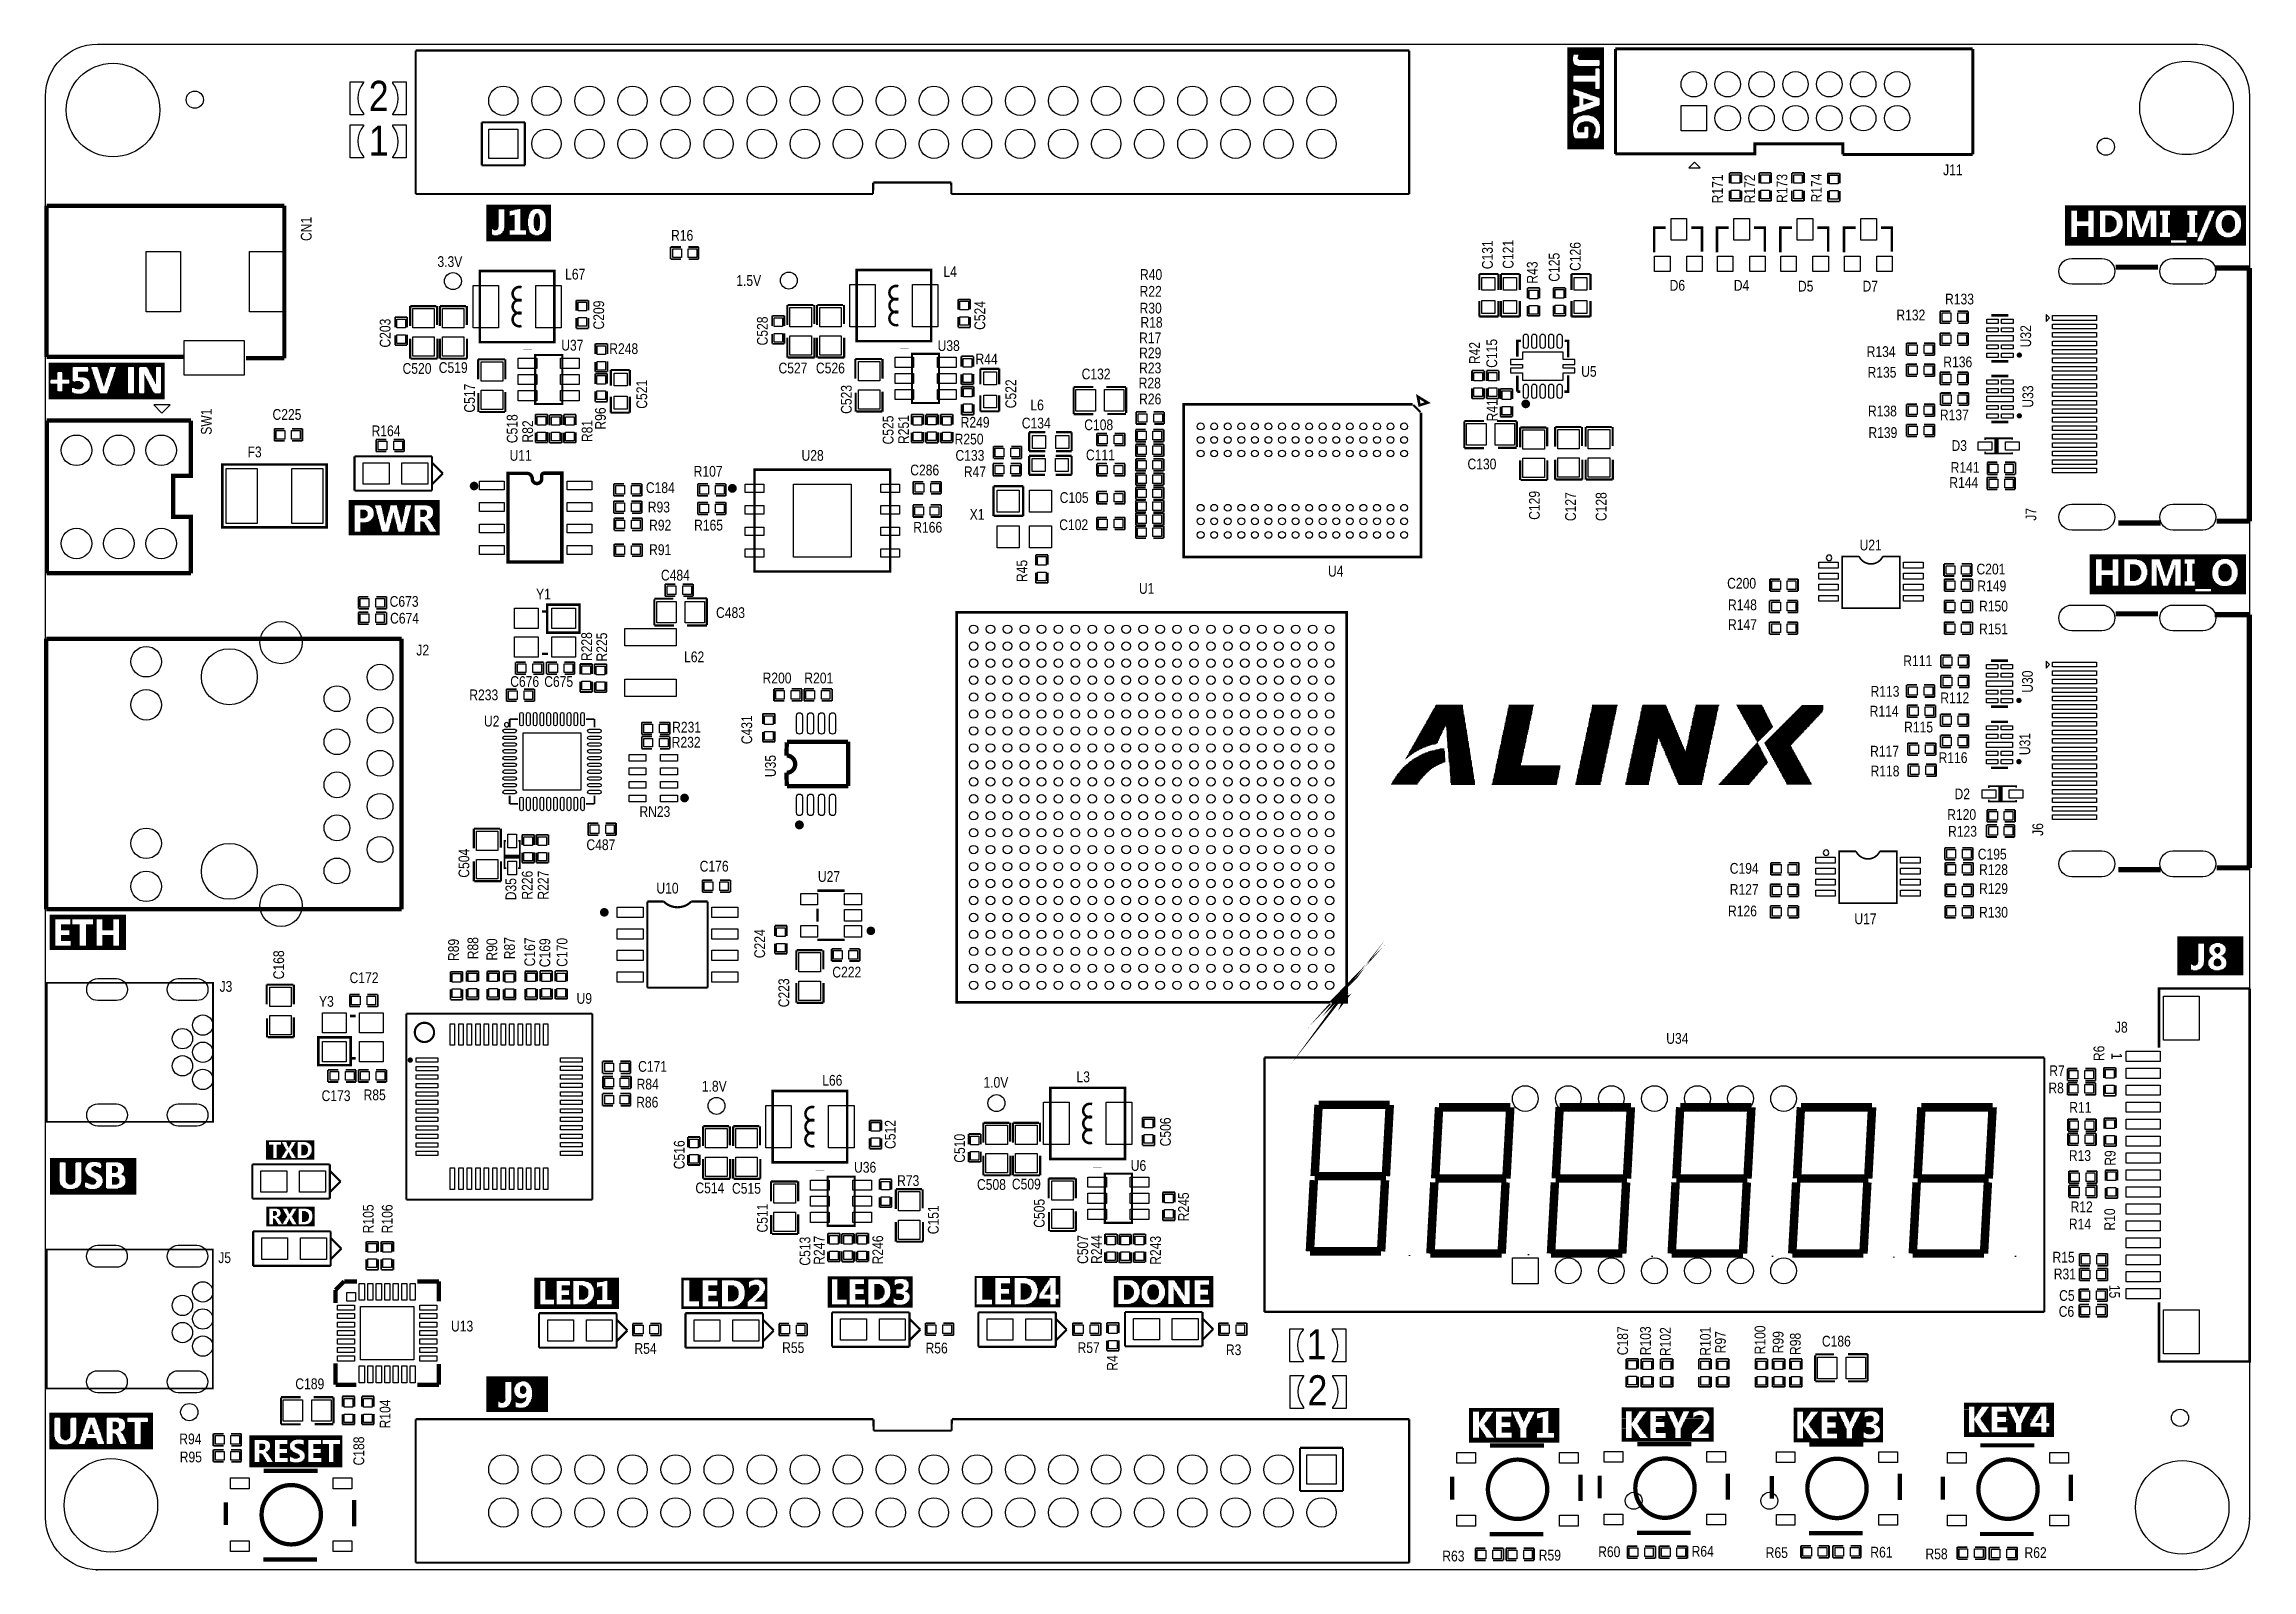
# Model space of a CAD drawing. Extents: x -16 to 114, y 9 to 99.
import ezdxf

# ---------------------------------------------------------------- set-up
doc = ezdxf.new("R2010")
doc.units = 0
for name, color, linetype in [('BG_OUTLINE', 7, 'CONTINUOUS'), ('BG_SILKSCREEN_TOP', 231, 'CONTINUOUS'), ('MA_PEN3', 231, 'CONTINUOUS'), ('PG_SILKSCREEN_TOP', 120, 'CONTINUOUS'), ('PIN_TOP', 92, 'CONTINUOUS'), ('RD_SILKSCREEN_TOP', 1, 'CONTINUOUS')]:
    doc.layers.add(name, color=color, linetype=linetype)

msp = doc.modelspace()

# ---------------------------------------------------------------- texts
at = {"layer": 'BG_SILKSCREEN_TOP'}
for s, height, width, p in [('2', 1.778, 0.885714, (2.8702, 95.25)), ('1', 1.778, 0.885714, (2.8702, 92.6084)), ('3.3V', 0.635, 0.84, (6.9215, 86.0467)), ('1.5V', 0.635, 0.84, (24.5491, 84.9291)), ('1.8V', 0.635, 0.84, (22.5171, 37.4057)), ('1.0V', 0.635, 0.84, (39.1287, 37.6343)), ('1', 1.778, 0.885714, (58.1914, 21.6154)), ('2', 1.778, 0.885714, (58.2422, 18.8976))]:
    msp.add_text(s, height=height, dxfattribs=dict(at, width=width)).set_placement(p)
at = {"layer": 'PG_SILKSCREEN_TOP', "width": 0.84}
for s, rotation, p in [('1', 270, (105.6571, 39.6987)), ('.', 90, (64.3042, 27.6423)), ('.', 90, (71.3341, 27.6923)), ('.', 90, (78.6242, 27.5923)), ('.', 90, (85.7141, 27.5923)), ('.', 90, (92.8741, 27.5422)), ('.', 90, (100.0442, 27.5923)), ('15', 270, (105.5301, 26.0081))]:
    msp.add_text(s, height=0.635, rotation=rotation, dxfattribs=at).set_placement(p)
at = {"layer": 'RD_SILKSCREEN_TOP', "width": 0.84}
for s, p in [('R171', (82.7397, 89.8017)), ('R172', (84.6414, 89.8017)), ('R173', (86.5464, 89.8271)), ('R174', (88.5784, 89.8525)), ('CN1', (-0.4994, 87.5792)), ('C131', (69.1728, 85.9155)), ('C121', (70.392, 85.9409)), ('C126', (74.3544, 85.8139)), ('R43', (71.8144, 85.0646)), ('C125', (73.1098, 85.1789)), ('C209', (16.7513, 82.3595)), ('C524', (39.2303, 82.3341)), ('C203', (4.1529, 81.2927)), ('C528', (26.4033, 81.4197)), ('U32', (100.9228, 81.3054)), ('R42', (68.4108, 80.3148)), ('C115', (69.4268, 80.0989)), ('C517', (9.1313, 77.4573)), ('C521', (19.2913, 77.6859)), ('C523', (31.3563, 77.3811)), ('C522', (41.0591, 77.7113)), ('R41', (69.452, 76.9366)), ('U33', (101.0498, 77.7494)), ('SW1', (-6.3922, 76.1492)), ('C518', (11.6459, 75.6539)), ('R82', (12.5603, 75.692)), ('R81', (16.0655, 75.7174)), ('R96', (16.8529, 76.454)), ('C525', (33.8201, 75.5777)), ('R251', (34.7345, 75.6031)), ('C129', (71.9412, 71.1327)), ('C127', (74.0748, 71.0565)), ('C128', (75.8782, 71.0565)), ('J7', (101.2276, 71.0819)), ('R45', (41.7154, 67.4624)), ('R228', (16.0401, 62.8015)), ('R225', (16.9291, 62.7761)), ('U30', (101.0244, 60.9346)), ('C431', (25.4846, 57.8993)), ('U31', (100.872, 57.2516)), ('U35', (26.8816, 55.9562)), ('J6', (101.634, 52.4891)), ('C504', (8.8011, 50.0253)), ('D35', (11.5697, 48.6918)), ('R226', (12.5349, 48.7299)), ('R227', (13.4747, 48.7299)), ('C224', (26.2466, 45.2755)), ('C168', (-2.1252, 44.0309)), ('R89', (8.1874, 45.1104)), ('R88', (9.3304, 45.212)), ('R90', (10.448, 45.1358)), ('R87', (11.4892, 45.212)), ('C167', (12.6832, 44.7929)), ('C169', (13.572, 44.7421)), ('C170', (14.5882, 44.7675)), ('C223', (27.6692, 42.3799)), ('R6', (105.2408, 39.2049)), ('C512', (33.9471, 34.0233)), ('C506', (50.1777, 34.1757)), ('C516', (21.5011, 32.8295)), ('C510', (38.0365, 33.2105)), ('R9', (105.901, 33.0327)), ('R245', (51.2445, 29.7561)), ('R105', (3.1582, 29.0449)), ('R106', (4.2758, 29.0449)), ('C511', (26.4033, 29.0957)), ('C151', (36.4871, 28.9941)), ('C505', (42.7355, 29.3751)), ('R10', (105.8758, 29.21)), ('C513', (28.9179, 27.1399)), ('R247', (29.7561, 27.1907)), ('R246', (33.2105, 27.2161)), ('C507', (45.3009, 27.2415)), ('R244', (46.1137, 27.2415)), ('R243', (49.5935, 27.1907)), ('C187', (77.1482, 21.8567)), ('R103', (78.4944, 21.8567)), ('R102', (79.6628, 21.8059)), ('R101', (82.025, 21.8313)), ('R100', (85.2508, 21.9075)), ('R97', (82.914, 21.971)), ('R99', (86.3176, 21.971)), ('R98', (87.3336, 21.8694)), ('R4', (47.0494, 20.9423)), ('R104', (4.1488, 17.5387)), ('C188', (2.5994, 15.3543))]:
    msp.add_text(s, height=0.635, rotation=90, dxfattribs=at).set_placement(p)
for s, p in [('J11', (95.7326, 91.4568)), ('R16', (20.701, 87.5962)), ('L67', (14.4526, 85.3059)), ('L4', (36.7665, 85.4583)), ('R22', (48.3362, 84.294)), ('R40', (48.3616, 85.2848)), ('D6', (79.6011, 84.6488)), ('D4', (83.3857, 84.6488)), ('D5', (87.1703, 84.598)), ('D7', (90.9803, 84.598)), ('R30', (48.3362, 83.3034)), ('R132', (92.9767, 82.8972)), ('R133', (95.8469, 83.837)), ('R17', (48.3108, 81.5508)), ('R18', (48.387, 82.4652)), ('U37', (14.224, 81.1149)), ('R248', (17.0561, 80.9117)), ('U38', (36.4236, 81.0895)), ('R44', (38.6588, 80.3021)), ('R29', (48.3108, 80.6618)), ('R134', (91.2241, 80.7382)), ('R136', (95.7453, 80.1286)), ('C520', (4.8641, 79.7433)), ('C519', (6.9977, 79.7941)), ('C527', (27.0383, 79.7687)), ('C526', (29.2481, 79.7687)), ('C132', (44.9199, 79.4174)), ('R28', (48.2854, 78.8838)), ('R23', (48.3108, 79.7728)), ('U5', (74.3839, 79.5698)), ('R135', (91.2749, 79.519)), ('L6', (41.8973, 77.5886)), ('R26', (48.3108, 77.944)), ('C225', (-2.8067, 77.0296)), ('R249', (37.7825, 76.5683)), ('C134', (41.3893, 76.5218)), ('C108', (45.0723, 76.4202)), ('R138', (91.3003, 77.233)), ('R137', (95.5421, 77.0044)), ('R164', (3.0353, 76.0646)), ('R250', (37.4269, 75.5777)), ('R139', (91.3257, 75.963)), ('D3', (96.2279, 75.1967)), ('F3', (-4.2799, 74.82)), ('U11', (11.176, 74.6166)), ('R107', (22.0345, 73.677)), ('U28', (28.3972, 74.6168)), ('C286', (34.8107, 73.7532)), ('C133', (37.4777, 74.6166)), ('R47', (37.973, 73.6516)), ('C111', (45.1739, 74.6422)), ('C130', (67.6783, 74.1086)), ('R141', (96.1771, 73.9054)), ('C184', (19.2151, 72.7118)), ('R144', (96.1009, 73.0166)), ('R93', (19.3294, 71.5688)), ('X1', (38.3159, 71.137)), ('C105', (43.6245, 72.1276)), ('R92', (19.4056, 70.5018)), ('R165', (22.0599, 70.502)), ('R166', (34.9885, 70.3748)), ('C102', (43.5991, 70.5274)), ('R91', (19.4056, 69.054)), ('U21', (90.805, 69.3293)), ('C484', (20.1041, 67.5513)), ('U4', (59.4487, 67.7842)), ('C200', (82.9945, 67.0728)), ('C201', (97.7011, 67.9112)), ('C673', (4.1021, 66.0019)), ('Y1', (12.7381, 66.4337)), ('U1', (48.2981, 66.7682)), ('R148', (83.0453, 65.803)), ('R149', (97.7519, 66.9204)), ('C674', (4.1275, 65.0113)), ('C483', (23.3553, 65.3415)), ('R147', (83.0453, 64.6346)), ('R150', (97.8535, 65.7266)), ('R151', (97.8535, 64.3804)), ('J2', (5.6769, 63.1317)), ('L62', (21.4686, 62.7329)), ('R111', (93.3831, 62.501)), ('C676', (11.2141, 61.2775)), ('C675', (13.2207, 61.2775)), ('R200', (26.0985, 61.4848)), ('R201', (28.5623, 61.4848)), ('R113', (91.4527, 60.6976)), ('R233', (8.8011, 60.4901)), ('R114', (91.4019, 59.5292)), ('R112', (95.5675, 60.3166)), ('U2', (9.6647, 58.9407)), ('R231', (20.7645, 58.5851)), ('R115', (93.4339, 58.5894)), ('R232', (20.7391, 57.6961)), ('R117', (91.4273, 57.167)), ('R116', (95.4659, 56.786)), ('R118', (91.4527, 55.9986)), ('D2', (96.4057, 54.6481)), ('RN23', (18.8341, 53.6067)), ('R120', (95.9739, 53.433)), ('C487', (15.7099, 51.6509)), ('R123', (96.0247, 52.4426)), ('C176', (22.3901, 50.3852)), ('C194', (83.1469, 50.258)), ('C195', (97.7773, 51.0964)), ('R128', (97.8535, 50.1818)), ('U10', (19.8374, 49.0898)), ('U27', (29.3624, 49.7754)), ('R127', (83.1469, 49.0136)), ('R129', (97.8535, 49.0642)), ('R126', (83.0453, 47.7436)), ('R130', (97.8535, 47.6672)), ('U17', (90.5002, 47.2821)), ('C172', (1.7399, 43.8066)), ('C222', (30.2133, 44.1368)), ('J3', (-5.9309, 43.2943)), ('Y3', (-0.0635, 42.4096)), ('U9', (15.1257, 42.5874)), ('U34', (79.4004, 40.2252)), ('J8', (105.8672, 40.8874)), ('C171', (18.7579, 38.5742)), ('R84', (18.669, 37.5326)), ('L66', (29.6164, 37.7571)), ('L3', (44.6151, 37.9603)), ('R8', (101.9429, 37.3042)), ('R7', (101.9937, 38.3202)), ('C173', (0.0889, 36.8468)), ('R85', (2.5654, 36.8978)), ('R86', (18.6436, 36.466)), ('R11', (103.1748, 36.1612)), ('R13', (103.1494, 33.3164)), ('U36', (31.496, 32.6263)), ('U6', (47.8155, 32.7279)), ('C514', (22.1361, 31.4071)), ('C515', (24.2951, 31.3817)), ('R73', (34.036, 31.8389)), ('C508', (38.7477, 31.6103)), ('C509', (40.8051, 31.6357)), ('R12', (103.251, 30.2938)), ('R14', (103.1494, 29.2778)), ('J5', (-6.0071, 27.2923)), ('R15', (102.1842, 27.322)), ('R31', (102.2604, 26.3312)), ('C6', (102.5525, 24.1214)), ('C5', (102.5779, 25.0612)), ('U13', (7.7216, 23.258)), ('R54', (18.542, 21.937)), ('R55', (27.2542, 21.9878)), ('R56', (35.7124, 21.9624)), ('R57', (44.6786, 21.9878)), ('R3', (53.4289, 21.861)), ('C186', (88.5825, 22.3688)), ('C189', (-1.4605, 19.8544)), ('R94', (-8.3058, 16.6032)), ('R95', (-8.2804, 15.5362)), ('R60', (75.3872, 9.9482)), ('R64', (80.899, 9.9738)), ('R65', (85.2678, 9.8976)), ('R61', (91.44, 9.923)), ('R58', (94.6912, 9.8212)), ('R62', (100.5332, 9.8976)), ('R63', (66.1924, 9.6944)), ('R59', (71.882, 9.7452))]:
    msp.add_text(s, height=0.635, dxfattribs=at).set_placement(p)

# ---------------------------------------------------------------- linework, layer by layer
at = {"layer": 'BG_OUTLINE'}
msp.add_lwpolyline([(-13.1341, 99.1898), (110.731, 99.1898, -0.414216), (113.7971, 96.1238), (113.7999, 12.1768), (113.7971, 12.2634, -0.414229), (110.731, 9.1973), (-13.2283, 9.1973), (-13.1267, 9.205, -0.414216), (-16.1928, 12.271), (-16.2001, 96.1238, -0.414209)], format="xyb", close=True, dxfattribs=at)
for points in [[(77.981, 13.2725, -0.999968), (76.9834, 13.2725, -1.000032), (77.981, 13.2725)], [(85.981, 13.2725, -0.999968), (84.9834, 13.2725, -1.000032), (85.981, 13.2725)]]:
    msp.add_lwpolyline(points, format="xyb", dxfattribs=at)
at = {"layer": 'BG_SILKSCREEN_TOP'}
for points in [[(2.5573, 96.9721), (2.5573, 96.92, 0.356574), (2.5573, 95.0938), (2.5573, 95.0163), (1.7699, 95.0163), (1.7699, 96.9721)], [(4.2845, 95.0163), (4.2845, 95.0684, 0.356559), (4.2845, 96.8946), (4.2845, 96.9721), (5.0719, 96.9721), (5.0719, 95.0163)], [(2.5573, 94.4321), (2.5573, 94.38, 0.356573), (2.5573, 92.5538), (2.5573, 92.4763), (1.7699, 92.4763), (1.7699, 94.4321)], [(4.2845, 92.4763), (4.2845, 92.5284, 0.356564), (4.2845, 94.3546), (4.2845, 94.4321), (5.0719, 94.4321), (5.0719, 92.4763)], [(57.9801, 23.4137), (57.9801, 23.3616, 0.356573), (57.9801, 21.5354), (57.9801, 21.4579), (57.1927, 21.4579), (57.1927, 23.4137)], [(59.7073, 21.4579), (59.7073, 21.51, 0.356564), (59.7073, 23.3362), (59.7073, 23.4137), (60.4947, 23.4137), (60.4947, 21.4579)], [(58.0055, 20.6705), (58.0055, 20.6184, 0.356574), (58.0055, 18.7922), (58.0055, 18.7147), (57.2181, 18.7147), (57.2181, 20.6705)], [(59.7327, 18.7147), (59.7327, 18.7668, 0.356559), (59.7327, 20.593), (59.7327, 20.6705), (60.5201, 20.6705), (60.5201, 18.7147)]]:
    msp.add_lwpolyline(points, format="xyb", close=True, dxfattribs=at)
at = {"layer": 'MA_PEN3', "const_width": 0.0254}
for points in [[(73.5747, 98.9998), (73.5747, 92.98)], [(73.6001, 98.9998), (73.6001, 92.98)], [(73.6255, 98.9998), (73.6255, 92.98)], [(73.6509, 98.9998), (73.6509, 92.98)], [(73.6763, 98.9998), (73.6763, 92.98)], [(73.7017, 98.9998), (73.7017, 92.98)], [(73.7271, 98.9998), (73.7271, 92.98)], [(73.7525, 98.9998), (73.7525, 92.98)], [(73.7779, 98.9998), (73.7779, 92.98)], [(73.8033, 98.9998), (73.8033, 92.98)], [(73.8287, 98.9998), (73.8287, 92.98)], [(73.8541, 98.9998), (73.8541, 92.98)], [(73.8795, 98.9998), (73.8795, 92.98)], [(73.9049, 98.9998), (73.9049, 98.441)], [(73.9303, 98.9998), (73.9303, 98.5172)], [(73.9557, 98.9998), (73.9557, 98.568)], [(73.9811, 98.9998), (73.9811, 98.568)], [(74.0065, 98.9998), (74.0065, 98.568)], [(74.0319, 98.9998), (74.0319, 98.568)], [(74.0573, 98.9998), (74.0573, 98.568)], [(74.0827, 98.9998), (74.0827, 98.568)], [(74.1081, 98.9998), (74.1081, 98.568)], [(74.1335, 98.9998), (74.1335, 98.568)], [(74.1589, 98.9998), (74.1589, 98.568)], [(74.1843, 98.9998), (74.1843, 98.568)], [(74.2097, 98.9998), (74.2097, 98.568)], [(74.2351, 98.9998), (74.2351, 98.2886)], [(74.2605, 98.9998), (74.2605, 98.2632)], [(74.2859, 98.9998), (74.2859, 98.2632)], [(74.3113, 98.9998), (74.3113, 98.2632)], [(74.3367, 98.9998), (74.3367, 98.2632)], [(74.3621, 98.9998), (74.3621, 98.2632)], [(74.3875, 98.9998), (74.3875, 98.2632)], [(74.4129, 98.9998), (74.4129, 98.2632)], [(74.4383, 98.9998), (74.4383, 98.2632)], [(74.4637, 98.9998), (74.4637, 98.2632)], [(74.4891, 98.9998), (74.4891, 98.2632)], [(74.5145, 98.9998), (74.5145, 98.2632)], [(74.5399, 98.9998), (74.5399, 98.2632)], [(74.5653, 98.9998), (74.5653, 98.2632)], [(74.5907, 98.9998), (74.5907, 98.2632)], [(74.6161, 98.9998), (74.6161, 98.2632)], [(74.6415, 98.9998), (74.6415, 98.2632)], [(74.6669, 98.9998), (74.6669, 98.2632)], [(74.6923, 98.9998), (74.6923, 98.2632)], [(74.7177, 98.9998), (74.7177, 98.2632)], [(74.7431, 98.9998), (74.7431, 98.2632)], [(74.7685, 98.9998), (74.7685, 98.2632)], [(74.7939, 98.9998), (74.7939, 98.2632)], [(74.8193, 98.9998), (74.8193, 98.2632)], [(74.8447, 98.9998), (74.8447, 98.2632)], [(74.8701, 98.9998), (74.8701, 98.2632)], [(74.8955, 98.9998), (74.8955, 98.2632)], [(74.9209, 98.9998), (74.9209, 98.2632)], [(74.9463, 98.9998), (74.9463, 98.2632)], [(74.9717, 98.9998), (74.9717, 98.2632)], [(74.9971, 98.9998), (74.9971, 98.2632)], [(75.0225, 98.9998), (75.0225, 98.2632)], [(75.0479, 98.9998), (75.0479, 98.2632)], [(75.0733, 98.9998), (75.0733, 98.2632)], [(75.0987, 98.9998), (75.0987, 98.2632)], [(75.1241, 98.9998), (75.1241, 98.2632)], [(75.1495, 98.9998), (75.1495, 98.2632)], [(75.1749, 98.9998), (75.1749, 98.2632)], [(75.2003, 98.9998), (75.2003, 98.2632)], [(75.2257, 98.9998), (75.2257, 98.2632)], [(75.2511, 98.9998), (75.2511, 98.2632)], [(75.2765, 98.9998), (75.2765, 98.2632)], [(75.3019, 98.9998), (75.3019, 98.2632)], [(75.3273, 98.9998), (75.3273, 98.2632)], [(75.3527, 98.9998), (75.3527, 98.2632)], [(75.3781, 98.9998), (75.3781, 98.2632)], [(75.4035, 98.9998), (75.4035, 98.2632)], [(75.4289, 98.9998), (75.4289, 98.2632)], [(75.4543, 98.9998), (75.4543, 98.2378)], [(75.4797, 98.9998), (75.4797, 94.3516)], [(75.5051, 98.9998), (75.5051, 92.98)], [(75.5305, 98.9998), (75.5305, 92.98)], [(75.5559, 98.9998), (75.5559, 92.98)], [(75.5813, 98.9998), (75.5813, 92.98)], [(75.6067, 98.9998), (75.6067, 92.98)], [(75.6321, 98.9998), (75.6321, 92.98)], [(75.6575, 98.9998), (75.6575, 92.98)], [(75.6829, 98.9998), (75.6829, 92.98)], [(75.7083, 98.9998), (75.7083, 92.98)], [(73.9049, 98.187), (73.9049, 94.377)], [(73.9303, 98.1108), (73.9303, 97.298)], [(73.9557, 98.06), (73.9557, 97.3234)], [(73.9811, 98.0092), (73.9811, 97.3234)], [(74.0065, 98.0092), (74.0065, 97.3234)], [(74.0319, 97.9838), (74.0319, 97.3234)], [(74.0573, 97.9584), (74.0573, 97.3234)], [(74.0827, 97.9584), (74.0827, 97.3234)], [(74.1081, 97.933), (74.1081, 97.3234)], [(74.1335, 97.933), (74.1335, 97.3234)], [(74.1589, 97.933), (74.1589, 97.3234)], [(74.1843, 98.4156), (74.1843, 98.314)], [(74.1843, 97.9076), (74.1843, 97.3234)], [(74.2097, 98.4664), (74.2097, 98.2886)], [(74.2097, 97.9076), (74.2097, 97.3234)], [(74.2351, 97.9076), (74.2351, 97.3234)], [(74.2605, 97.9076), (74.2605, 97.3234)], [(74.2859, 97.9076), (74.2859, 97.3234)], [(74.3113, 97.9076), (74.3113, 97.3234)], [(74.3367, 97.9076), (74.3367, 97.3234)], [(74.3621, 97.9076), (74.3621, 97.3234)], [(74.3875, 97.9076), (74.3875, 97.3234)], [(74.4129, 97.9076), (74.4129, 97.3234)], [(74.4383, 97.9076), (74.4383, 97.3234)], [(74.4637, 97.9076), (74.4637, 97.3234)], [(74.4891, 97.9076), (74.4891, 97.3234)], [(74.5145, 97.9076), (74.5145, 97.3234)], [(74.5399, 97.9076), (74.5399, 97.3234)], [(74.5653, 97.9076), (74.5653, 97.3234)], [(74.5907, 97.9076), (74.5907, 97.3234)], [(74.6161, 97.9076), (74.6161, 97.3234)], [(74.6415, 97.9076), (74.6415, 97.3234)], [(74.6669, 97.9076), (74.6669, 97.3234)], [(74.6923, 97.9076), (74.6923, 97.3234)], [(74.7177, 97.9076), (74.7177, 97.3234)], [(74.7431, 97.9076), (74.7431, 97.3234)], [(74.7685, 97.9076), (74.7685, 97.3234)], [(74.7939, 97.9076), (74.7939, 97.3234)], [(74.8193, 97.9076), (74.8193, 97.3234)], [(74.8447, 97.9076), (74.8447, 97.3234)], [(74.8701, 97.9076), (74.8701, 97.3234)], [(74.8955, 97.9076), (74.8955, 97.3234)], [(74.9209, 97.9076), (74.9209, 97.3234)], [(74.9463, 97.9076), (74.9463, 97.3234)], [(74.9717, 97.9076), (74.9717, 97.3234)], [(74.9971, 97.9076), (74.9971, 97.3234)], [(75.0225, 97.9076), (75.0225, 97.3234)], [(75.0479, 97.9076), (75.0479, 97.3234)], [(75.0733, 97.9076), (75.0733, 97.3234)], [(75.0987, 97.9076), (75.0987, 97.3234)], [(75.1241, 97.9076), (75.1241, 97.3234)], [(75.1495, 97.9076), (75.1495, 97.3234)], [(75.1749, 97.9076), (75.1749, 97.3234)], [(75.2003, 97.9076), (75.2003, 97.3234)], [(75.2257, 97.9076), (75.2257, 97.7298)], [(75.2511, 97.9076), (75.2511, 97.7552)], [(75.2765, 97.9076), (75.2765, 97.7552)], [(75.3019, 97.9076), (75.3019, 97.7552)], [(75.3273, 97.9076), (75.3273, 97.7552)], [(75.3527, 97.9076), (75.3527, 97.7552)], [(75.3781, 97.9076), (75.3781, 97.7552)], [(75.4035, 97.9076), (75.4035, 97.7552)], [(75.4289, 97.9076), (75.4289, 97.7552)], [(75.4543, 97.933), (75.4543, 97.7298)], [(73.9303, 96.9932), (73.9303, 96.5106)], [(73.9557, 96.9678), (73.9557, 96.536)], [(73.9811, 96.9678), (73.9811, 96.536)], [(74.0065, 96.9678), (74.0065, 96.5106)], [(74.0319, 96.9678), (74.0319, 96.5106)], [(74.0573, 96.9678), (74.0573, 96.5106)], [(74.0827, 96.9678), (74.0827, 96.4852)], [(74.1081, 96.9678), (74.1081, 96.4852)], [(74.1335, 96.9678), (74.1335, 96.4852)], [(74.1589, 96.9678), (74.1589, 96.4598)], [(74.1843, 96.9678), (74.1843, 96.4598)], [(74.2097, 96.9678), (74.2097, 96.4598)], [(74.2351, 96.9678), (74.2351, 96.4344)], [(74.2605, 96.9678), (74.2605, 96.4344)], [(74.2859, 96.9678), (74.2859, 96.4344)], [(74.3113, 96.9678), (74.3113, 96.409)], [(74.3367, 96.9678), (74.3367, 96.409)], [(74.3621, 96.9678), (74.3621, 96.3836)], [(74.3875, 96.9678), (74.3875, 96.3836)], [(74.4129, 96.9678), (74.4129, 96.3836)], [(74.4383, 96.9678), (74.4383, 96.3582)], [(74.4637, 96.9678), (74.4637, 96.3582)], [(74.4891, 96.9678), (74.4891, 96.3582)], [(74.5145, 96.9678), (74.5145, 96.3328)], [(74.5399, 96.9678), (74.5399, 96.3328)], [(74.5653, 96.9678), (74.5653, 96.3328)], [(74.5907, 96.9678), (74.5907, 96.3074)], [(74.6161, 96.9678), (74.6161, 96.3074)], [(74.6415, 96.9678), (74.6415, 96.3074)], [(74.6669, 96.9678), (74.6669, 96.282)], [(74.6923, 96.9678), (74.6923, 96.282)], [(74.7177, 96.9678), (74.7177, 96.282)], [(74.7431, 96.9678), (74.7431, 96.2566)], [(74.7685, 96.9678), (74.7685, 96.2566)], [(74.7939, 96.9678), (74.7939, 96.2566)], [(74.8193, 96.9678), (74.8193, 96.2312)], [(74.8447, 96.9678), (74.8447, 96.2312)], [(74.8701, 96.9678), (74.8701, 96.2058)], [(74.8955, 96.9678), (74.8955, 96.2058)], [(74.9209, 96.9678), (74.9209, 96.2058)], [(74.9463, 96.9678), (74.9463, 96.1804)], [(74.9717, 96.9678), (74.9717, 96.1804)], [(74.9971, 96.9678), (74.9971, 96.1804)], [(75.0225, 96.9678), (75.0225, 96.155)], [(75.0479, 96.9678), (75.0479, 96.155)], [(75.0733, 96.9678), (75.0733, 96.155)], [(75.0987, 96.9678), (75.0987, 96.1296)], [(75.1241, 96.9678), (75.1241, 96.1296)], [(75.1495, 96.9678), (75.1495, 96.1296)], [(75.1749, 96.9678), (75.1749, 96.1042)], [(75.2003, 96.9678), (75.2003, 96.1042)], [(75.2257, 96.5614), (75.2257, 96.1042)], [(75.2511, 96.536), (75.2511, 96.0788)], [(75.2765, 96.536), (75.2765, 96.0788)], [(75.3019, 96.536), (75.3019, 96.0788)], [(75.3273, 96.536), (75.3273, 96.0534)], [(75.3527, 96.536), (75.3527, 96.0534)], [(75.3781, 96.536), (75.3781, 96.028)], [(75.4035, 96.536), (75.4035, 96.028)], [(75.4289, 96.536), (75.4289, 96.028)], [(75.4543, 96.5614), (75.4543, 96.0026)], [(73.9303, 96.2058), (73.9303, 95.4184)], [(73.9303, 95.0882), (73.9303, 94.504)], [(73.9557, 96.1804), (73.9557, 95.4438)], [(73.9557, 95.0628), (73.9557, 94.5802)], [(73.9811, 96.1804), (73.9811, 95.4438)], [(73.9811, 95.0628), (73.9811, 94.631)], [(74.0065, 96.1804), (74.0065, 95.4438)], [(74.0065, 95.0628), (74.0065, 94.6564)], [(74.0319, 96.155), (74.0319, 95.4692)], [(74.0319, 95.0882), (74.0319, 94.7072)], [(74.0573, 96.155), (74.0573, 95.4692)], [(74.0573, 95.0882), (74.0573, 94.7326)], [(74.0827, 96.155), (74.0827, 95.4692)], [(74.0827, 95.0882), (74.0827, 94.758)], [(74.1081, 96.1296), (74.1081, 95.4946)], [(74.1081, 95.1136), (74.1081, 94.7834)], [(74.1335, 96.1296), (74.1335, 95.4946)], [(74.1335, 95.1136), (74.1335, 94.8088)], [(74.1589, 96.1296), (74.1589, 95.4946)], [(74.1589, 95.139), (74.1589, 94.8342)], [(74.1843, 96.1042), (74.1843, 95.52)], [(74.1843, 95.139), (74.1843, 94.8596)], [(74.2097, 96.1042), (74.2097, 95.52)], [(74.2097, 95.139), (74.2097, 94.885)], [(74.2351, 96.1042), (74.2351, 95.52)], [(74.2351, 95.1644), (74.2351, 94.885)], [(74.2605, 96.0788), (74.2605, 95.5454)], [(74.2605, 95.1644), (74.2605, 94.9104)], [(74.2859, 95.1644), (74.2859, 94.9104)], [(74.3113, 95.1898), (74.3113, 94.9358)], [(74.3367, 95.1898), (74.3367, 94.9358)], [(74.3621, 95.1898), (74.3621, 94.9358)], [(74.3875, 95.2152), (74.3875, 94.9612)], [(74.4129, 95.2152), (74.4129, 94.9612)], [(74.4383, 95.2152), (74.4383, 94.9612)], [(74.4637, 95.2406), (74.4637, 94.9866)], [(74.4891, 95.2406), (74.4891, 94.9866)], [(74.5145, 96.0026), (74.5145, 95.6216)], [(74.5145, 95.2406), (74.5145, 94.9866)], [(74.5399, 96.0026), (74.5399, 95.6216)], [(74.5399, 95.266), (74.5399, 94.9866)], [(74.5653, 96.0026), (74.5653, 95.6216)], [(74.5653, 95.266), (74.5653, 94.9866)], [(74.5907, 95.9772), (74.5907, 95.647)], [(74.5907, 95.266), (74.5907, 94.9866)], [(74.6161, 95.9772), (74.6161, 95.647)], [(74.6161, 95.2914), (74.6161, 94.9866)], [(74.6415, 95.9772), (74.6415, 95.647)], [(74.6415, 95.2914), (74.6415, 94.9866)], [(74.6669, 95.9518), (74.6669, 95.6724)], [(74.6669, 95.3168), (74.6669, 94.9866)], [(74.6923, 95.9518), (74.6923, 95.6724)], [(74.6923, 95.3168), (74.6923, 94.9866)], [(74.7177, 95.9518), (74.7177, 95.6724)], [(74.7177, 95.3168), (74.7177, 94.9866)], [(74.7431, 95.9264), (74.7431, 95.6978)], [(74.7431, 95.3422), (74.7431, 94.9866)], [(74.7685, 95.9264), (74.7685, 95.6978)], [(74.7685, 95.3422), (74.7685, 94.9866)], [(74.7939, 95.9264), (74.7939, 95.6978)], [(74.7939, 95.3422), (74.7939, 94.9866)], [(74.8193, 95.901), (74.8193, 95.7232)], [(74.8193, 95.3676), (74.8193, 94.9866)], [(74.8447, 95.901), (74.8447, 95.7232)], [(74.8447, 95.3676), (74.8447, 94.9866)], [(74.8701, 95.901), (74.8701, 95.7232)], [(74.8701, 95.3676), (74.8701, 94.9866)], [(74.8955, 95.8756), (74.8955, 95.7486)], [(74.8955, 95.393), (74.8955, 94.9612)], [(74.9209, 95.8756), (74.9209, 95.7486)], [(74.9209, 95.393), (74.9209, 94.9612)], [(74.9463, 95.8756), (74.9463, 95.7486)], [(74.9463, 95.393), (74.9463, 94.9612)], [(74.9717, 95.8756), (74.9717, 95.774)], [(74.9717, 95.4184), (74.9717, 94.9612)], [(74.9971, 95.8502), (74.9971, 95.774)], [(74.9971, 95.4184), (74.9971, 94.9358)], [(75.0225, 95.8502), (75.0225, 95.774)], [(75.0225, 95.4184), (75.0225, 94.9358)], [(75.0479, 95.8502), (75.0479, 95.7994)], [(75.0479, 95.4438), (75.0479, 94.9358)], [(75.0733, 95.8248), (75.0733, 95.7994)], [(75.0733, 95.4438), (75.0733, 94.9104)], [(75.0987, 95.8248), (75.0987, 95.7994)], [(75.0987, 95.4692), (75.0987, 94.9104)], [(75.1241, 95.4692), (75.1241, 94.885)], [(75.1495, 95.4692), (75.1495, 94.885)], [(75.1749, 95.4946), (75.1749, 94.8596)], [(75.2003, 95.4946), (75.2003, 94.8342)], [(75.2257, 95.4946), (75.2257, 94.8088)], [(75.2511, 95.52), (75.2511, 94.8088)], [(75.2765, 95.52), (75.2765, 94.7834)], [(75.3019, 95.52), (75.3019, 94.758)], [(75.3273, 95.5454), (75.3273, 94.7072)], [(75.3527, 95.5454), (75.3527, 94.6818)], [(75.3781, 95.5454), (75.3781, 94.6564)], [(75.4035, 95.5708), (75.4035, 94.6056)], [(75.4289, 95.5708), (75.4289, 94.5548)], [(75.4543, 95.5962), (75.4543, 94.4786)], [(73.9049, 93.996), (73.9049, 92.98)], [(73.9303, 93.869), (73.9303, 92.98)], [(73.9557, 93.7674), (73.9557, 92.98)], [(74.1589, 94.2754), (74.1589, 94.0976)], [(74.1843, 94.3516), (74.1843, 94.0214)], [(74.2097, 94.4024), (74.2097, 93.996)], [(74.2351, 94.4532), (74.2351, 93.996)], [(74.2605, 94.4786), (74.2605, 93.996)], [(74.2859, 94.504), (74.2859, 93.996)], [(74.3113, 94.5294), (74.3113, 93.996)], [(74.3367, 94.5548), (74.3367, 93.996)], [(74.3621, 94.5548), (74.3621, 93.996)], [(74.3875, 94.5802), (74.3875, 93.996)], [(74.4129, 94.5802), (74.4129, 93.996)], [(74.4383, 94.6056), (74.4383, 93.996)], [(74.4637, 94.6056), (74.4637, 93.996)], [(74.4891, 94.6056), (74.4891, 93.996)], [(74.5145, 94.6056), (74.5145, 93.996)], [(74.5399, 94.631), (74.5399, 93.996)], [(74.5653, 94.631), (74.5653, 93.996)], [(74.5907, 94.631), (74.5907, 94.3008)], [(74.6161, 94.631), (74.6161, 94.3262)], [(74.6415, 94.631), (74.6415, 94.3262)], [(74.6669, 94.631), (74.6669, 94.3262)], [(74.6923, 94.631), (74.6923, 94.3262)], [(74.7177, 94.631), (74.7177, 94.3262)], [(74.7431, 94.631), (74.7431, 94.3262)], [(74.7685, 94.631), (74.7685, 94.3262)], [(74.7939, 94.631), (74.7939, 94.3008)], [(74.8193, 94.631), (74.8193, 92.98)], [(74.8447, 94.631), (74.8447, 92.98)], [(74.8701, 94.6056), (74.8701, 92.98)], [(74.8955, 94.6056), (74.8955, 92.98)], [(74.9209, 94.6056), (74.9209, 92.98)], [(74.9463, 94.5802), (74.9463, 92.98)], [(74.9717, 94.5802), (74.9717, 92.98)], [(74.9971, 94.5548), (74.9971, 92.98)], [(75.0225, 94.5548), (75.0225, 92.98)], [(75.0479, 94.5294), (75.0479, 92.98)], [(75.0733, 94.504), (75.0733, 92.98)], [(75.0987, 94.504), (75.0987, 92.98)], [(75.1241, 94.4786), (75.1241, 93.7674)], [(75.1495, 94.4278), (75.1495, 93.8182)], [(75.1749, 94.4024), (75.1749, 93.869)], [(75.2003, 94.3516), (75.2003, 93.9452)], [(75.2257, 94.2754), (75.2257, 94.0468)], [(75.4289, 93.7674), (75.4289, 92.98)], [(75.4543, 93.8436), (75.4543, 92.98)], [(75.4797, 93.9706), (75.4797, 92.98)], [(73.9811, 93.6912), (73.9811, 92.98)], [(74.0065, 93.6658), (74.0065, 92.98)], [(74.0319, 93.6658), (74.0319, 92.98)], [(74.0573, 93.6404), (74.0573, 92.98)], [(74.0827, 93.6404), (74.0827, 92.98)], [(74.1081, 93.6404), (74.1081, 92.98)], [(74.1335, 93.6404), (74.1335, 92.98)], [(74.1589, 93.6404), (74.1589, 92.98)], [(74.1843, 93.6404), (74.1843, 92.98)], [(74.2097, 93.6404), (74.2097, 92.98)], [(74.2351, 93.6404), (74.2351, 92.98)], [(74.2605, 93.6404), (74.2605, 92.98)], [(74.2859, 93.6404), (74.2859, 92.98)], [(74.3113, 93.6404), (74.3113, 92.98)], [(74.3367, 93.6404), (74.3367, 92.98)], [(74.3621, 93.6404), (74.3621, 92.98)], [(74.3875, 93.6404), (74.3875, 92.98)], [(74.4129, 93.6404), (74.4129, 92.98)], [(74.4383, 93.6404), (74.4383, 92.98)], [(74.4637, 93.6404), (74.4637, 92.98)], [(74.4891, 93.6404), (74.4891, 92.98)], [(74.5145, 93.6404), (74.5145, 92.98)], [(74.5399, 93.6404), (74.5399, 92.98)], [(74.5653, 93.6404), (74.5653, 92.98)], [(74.5907, 93.6404), (74.5907, 92.98)], [(74.6161, 93.6404), (74.6161, 92.98)], [(74.6415, 93.6404), (74.6415, 92.98)], [(74.6669, 93.6404), (74.6669, 92.98)], [(74.6923, 93.6404), (74.6923, 92.98)], [(74.7177, 93.6404), (74.7177, 92.98)], [(74.7431, 93.6404), (74.7431, 92.98)], [(74.7685, 93.6658), (74.7685, 92.98)], [(74.7939, 93.6912), (74.7939, 92.98)], [(75.1241, 93.6658), (75.1241, 92.98)], [(75.1495, 93.6404), (75.1495, 92.98)], [(75.1749, 93.6404), (75.1749, 92.98)], [(75.2003, 93.6404), (75.2003, 92.98)], [(75.2257, 93.6404), (75.2257, 92.98)], [(75.2511, 93.6404), (75.2511, 92.98)], [(75.2765, 93.6404), (75.2765, 92.98)], [(75.3019, 93.6404), (75.3019, 92.98)], [(75.3273, 93.6404), (75.3273, 92.98)], [(75.3527, 93.6658), (75.3527, 92.98)], [(75.3781, 93.6658), (75.3781, 92.98)], [(75.4035, 93.7166), (75.4035, 92.98)], [(9.8044, 89.7128), (13.6144, 89.7128)], [(9.8044, 89.6874), (13.6144, 89.6874)], [(9.8044, 89.662), (13.6144, 89.662)], [(9.8044, 89.6366), (13.6144, 89.6366)], [(9.8044, 89.6112), (13.6144, 89.6112)], [(9.8044, 89.5858), (13.6144, 89.5858)], [(9.8044, 89.5604), (13.6144, 89.5604)], [(9.8044, 89.535), (13.6144, 89.535)], [(9.8044, 89.5096), (13.6144, 89.5096)], [(9.8044, 89.4842), (13.6144, 89.4842)], [(9.8044, 89.4588), (11.7094, 89.4588)], [(9.8044, 89.4334), (10.541, 89.4334)], [(9.8044, 89.408), (10.541, 89.408)], [(9.8044, 89.3826), (10.541, 89.3826)], [(9.8044, 89.3572), (10.541, 89.3572)], [(9.8044, 89.3318), (10.541, 89.3318)], [(9.8044, 89.3064), (10.541, 89.3064)], [(9.8044, 89.281), (10.541, 89.281)], [(9.8044, 89.2556), (10.541, 89.2556)], [(9.8044, 89.2302), (10.541, 89.2302)], [(9.8044, 89.2048), (10.541, 89.2048)], [(9.8044, 89.1794), (10.541, 89.1794)], [(9.8044, 89.154), (10.541, 89.154)], [(9.8044, 89.1286), (10.541, 89.1286)], [(9.8044, 89.1032), (10.541, 89.1032)], [(9.8044, 89.0778), (10.541, 89.0778)], [(9.8044, 89.0524), (10.541, 89.0524)], [(9.8044, 89.027), (10.541, 89.027)], [(9.8044, 89.0016), (10.541, 89.0016)], [(9.8044, 88.9762), (10.541, 88.9762)], [(9.8044, 88.9508), (10.541, 88.9508)], [(9.8044, 88.9254), (10.541, 88.9254)], [(9.8044, 88.9), (10.541, 88.9)], [(9.8044, 88.8746), (10.541, 88.8746)], [(9.8044, 88.8492), (10.541, 88.8492)], [(9.8044, 88.8238), (10.541, 88.8238)], [(9.8044, 88.7984), (10.541, 88.7984)], [(9.8044, 88.773), (10.541, 88.773)], [(9.8044, 88.7476), (10.541, 88.7476)], [(9.8044, 88.7222), (10.541, 88.7222)], [(9.8044, 88.6968), (10.541, 88.6968)], [(9.8044, 88.6714), (10.541, 88.6714)], [(9.8044, 88.646), (10.541, 88.646)], [(9.8044, 88.6206), (10.541, 88.6206)], [(9.8044, 88.5952), (10.541, 88.5952)], [(9.8044, 88.5698), (10.541, 88.5698)], [(9.8044, 88.5444), (10.541, 88.5444)], [(10.8712, 89.4334), (11.6078, 89.4334)], [(10.8712, 89.408), (11.4808, 89.408)], [(10.8712, 89.3826), (11.3792, 89.3826)], [(10.8712, 89.3572), (11.2522, 89.3572)], [(10.8712, 89.3318), (11.176, 89.3318)], [(10.8712, 89.3064), (11.176, 89.3064)], [(10.8712, 89.281), (11.176, 89.281)], [(10.8712, 89.2556), (11.176, 89.2556)], [(10.8712, 89.2302), (11.176, 89.2302)], [(10.8712, 89.2048), (11.176, 89.2048)], [(10.8712, 89.1794), (11.176, 89.1794)], [(10.8712, 89.154), (11.176, 89.154)], [(10.8712, 89.1286), (11.176, 89.1286)], [(10.8712, 89.1032), (11.176, 89.1032)], [(10.8712, 89.0778), (11.176, 89.0778)], [(10.8712, 89.0524), (11.4808, 89.0524)], [(10.8712, 89.027), (11.4808, 89.027)], [(10.8712, 89.0016), (11.4808, 89.0016)], [(10.8712, 88.9762), (11.4808, 88.9762)], [(10.8712, 88.9508), (11.4808, 88.9508)], [(10.8712, 88.9254), (11.4808, 88.9254)], [(10.8712, 88.9), (11.4808, 88.9)], [(10.8712, 88.8746), (11.4808, 88.8746)], [(10.8712, 88.8492), (11.4808, 88.8492)], [(10.8712, 88.8238), (11.4808, 88.8238)], [(10.8712, 88.7984), (11.4808, 88.7984)], [(10.8712, 88.773), (11.4808, 88.773)], [(10.8712, 88.7476), (11.4808, 88.7476)], [(10.8712, 88.7222), (11.4808, 88.7222)], [(10.8712, 88.6968), (11.4808, 88.6968)], [(10.8712, 88.6714), (11.4808, 88.6714)], [(10.8712, 88.646), (11.4808, 88.646)], [(10.8712, 88.6206), (11.4808, 88.6206)], [(10.8712, 88.5952), (11.4808, 88.5952)], [(10.8712, 88.5698), (11.4808, 88.5698)], [(10.8712, 88.5444), (11.4808, 88.5444)], [(11.2268, 89.0778), (11.4808, 89.0778)], [(11.3284, 89.1032), (11.4808, 89.1032)], [(11.43, 89.1286), (11.4808, 89.1286)], [(11.811, 89.4588), (12.6746, 89.4588)], [(11.811, 89.4334), (12.5984, 89.4334)], [(11.811, 89.408), (12.5476, 89.408)], [(11.811, 89.3826), (12.4968, 89.3826)], [(11.811, 89.3572), (12.4714, 89.3572)], [(11.811, 89.3318), (12.446, 89.3318)], [(11.811, 89.3064), (12.4206, 89.3064)], [(11.811, 89.281), (12.3952, 89.281)], [(11.811, 89.2556), (12.3952, 89.2556)], [(11.811, 89.2302), (12.3952, 89.2302)], [(11.811, 89.2048), (12.3698, 89.2048)], [(11.811, 89.1794), (12.3698, 89.1794)], [(11.811, 89.154), (12.3444, 89.154)], [(11.811, 89.1286), (12.3444, 89.1286)], [(11.811, 89.1032), (12.319, 89.1032)], [(11.811, 89.0778), (12.319, 89.0778)], [(11.811, 89.0524), (12.319, 89.0524)], [(11.811, 89.027), (12.2936, 89.027)], [(11.811, 89.0016), (12.2936, 89.0016)], [(11.811, 88.9762), (12.2936, 88.9762)], [(11.811, 88.9508), (12.2936, 88.9508)], [(11.811, 88.9254), (12.2936, 88.9254)], [(11.811, 88.9), (12.2936, 88.9)], [(11.811, 88.8746), (12.2682, 88.8746)], [(11.811, 88.8492), (12.2682, 88.8492)], [(11.811, 88.8238), (12.2682, 88.8238)], [(11.811, 88.7984), (12.2682, 88.7984)], [(11.811, 88.773), (12.2682, 88.773)], [(11.811, 88.7476), (12.2682, 88.7476)], [(11.811, 88.7222), (12.2682, 88.7222)], [(11.811, 88.6968), (12.2682, 88.6968)], [(11.811, 88.6714), (12.2682, 88.6714)], [(11.811, 88.646), (12.2682, 88.646)], [(11.811, 88.6206), (12.2682, 88.6206)], [(11.811, 88.5952), (12.2682, 88.5952)], [(11.811, 88.5698), (12.2682, 88.5698)], [(11.811, 88.5444), (12.2682, 88.5444)], [(12.5984, 88.8746), (12.9794, 88.8746)], [(12.5984, 88.8492), (12.9794, 88.8492)], [(12.5984, 88.8238), (12.9794, 88.8238)], [(12.5984, 88.7984), (12.9794, 88.7984)], [(12.5984, 88.773), (12.9794, 88.773)], [(12.5984, 88.7476), (12.9794, 88.7476)], [(12.5984, 88.7222), (12.9794, 88.7222)], [(12.5984, 88.6968), (12.9794, 88.6968)], [(12.5984, 88.6714), (12.9794, 88.6714)], [(12.5984, 88.646), (12.9794, 88.646)], [(12.5984, 88.6206), (12.9794, 88.6206)], [(12.5984, 88.5952), (12.9794, 88.5952)], [(12.5984, 88.5698), (12.9794, 88.5698)], [(12.5984, 88.5444), (12.9794, 88.5444)], [(12.6238, 89.0016), (12.954, 89.0016)], [(12.6238, 88.9762), (12.954, 88.9762)], [(12.6238, 88.9508), (12.954, 88.9508)], [(12.6238, 88.9254), (12.954, 88.9254)], [(12.6238, 88.9), (12.9794, 88.9)], [(12.6492, 89.0778), (12.9286, 89.0778)], [(12.6492, 89.0524), (12.9286, 89.0524)], [(12.6492, 89.027), (12.954, 89.027)], [(12.6746, 89.1286), (12.9032, 89.1286)], [(12.6746, 89.1032), (12.9286, 89.1032)], [(12.7, 89.154), (12.8778, 89.154)], [(12.7254, 89.1794), (12.9032, 89.1794)], [(12.7508, 89.2048), (12.8524, 89.2048)], [(12.9286, 89.4588), (13.6144, 89.4588)], [(13.0048, 89.4334), (13.6144, 89.4334)], [(13.0556, 89.408), (13.6144, 89.408)], [(13.1064, 89.3826), (13.6144, 89.3826)], [(13.1318, 89.3572), (13.6144, 89.3572)], [(13.1572, 89.3318), (13.6144, 89.3318)], [(13.1826, 89.3064), (13.6144, 89.3064)], [(13.208, 89.281), (13.6144, 89.281)], [(13.208, 89.2556), (13.6144, 89.2556)], [(13.2334, 89.2302), (13.6144, 89.2302)], [(13.2334, 89.2048), (13.6144, 89.2048)], [(13.2588, 89.1794), (13.6144, 89.1794)], [(13.2588, 89.154), (13.6144, 89.154)], [(13.2842, 89.1286), (13.6144, 89.1286)], [(13.2842, 89.1032), (13.6144, 89.1032)], [(13.2842, 89.0778), (13.6144, 89.0778)], [(13.2842, 89.0524), (13.6144, 89.0524)], [(13.2842, 88.9508), (13.6144, 88.9508)], [(13.3096, 89.027), (13.6144, 89.027)], [(13.3096, 89.0016), (13.6144, 89.0016)], [(13.3096, 88.9762), (13.6144, 88.9762)], [(13.3096, 88.9254), (13.6144, 88.9254)], [(13.3096, 88.9), (13.6144, 88.9)], [(13.3096, 88.8746), (13.6144, 88.8746)], [(13.3096, 88.8492), (13.6144, 88.8492)], [(13.3096, 88.8238), (13.6144, 88.8238)], [(13.3096, 88.7984), (13.6144, 88.7984)], [(13.3096, 88.773), (13.6144, 88.773)], [(13.3096, 88.7476), (13.6144, 88.7476)], [(13.3096, 88.7222), (13.6144, 88.7222)], [(13.3096, 88.6968), (13.6144, 88.6968)], [(13.3096, 88.6714), (13.6144, 88.6714)], [(13.3096, 88.646), (13.6144, 88.646)], [(13.3096, 88.6206), (13.6144, 88.6206)], [(13.3096, 88.5952), (13.6144, 88.5952)], [(13.3096, 88.5698), (13.6144, 88.5698)], [(13.3096, 88.5444), (13.6144, 88.5444)], [(102.9208, 89.662), (113.5888, 89.662)], [(102.9208, 89.6366), (113.5888, 89.6366)], [(102.9208, 89.6112), (113.5888, 89.6112)], [(102.9208, 89.5858), (113.5888, 89.5858)], [(102.9208, 89.5604), (113.5888, 89.5604)], [(102.9208, 89.535), (113.5888, 89.535)], [(102.9208, 89.5096), (113.5888, 89.5096)], [(102.9208, 89.4842), (113.5888, 89.4842)], [(102.9208, 89.4588), (113.5888, 89.4588)], [(102.9208, 89.4334), (113.5888, 89.4334)], [(102.9208, 89.408), (113.5888, 89.408)], [(102.9208, 89.3826), (112.4204, 89.3826)], [(102.9208, 89.3572), (103.3018, 89.3572)], [(102.9208, 89.3318), (103.3018, 89.3318)], [(102.9208, 89.3064), (103.3018, 89.3064)], [(102.9208, 89.281), (103.3018, 89.281)], [(102.9208, 89.2556), (103.3018, 89.2556)], [(102.9208, 89.2302), (103.3018, 89.2302)], [(102.9208, 89.2048), (103.3018, 89.2048)], [(102.9208, 89.1794), (103.3018, 89.1794)], [(102.9208, 89.154), (103.3018, 89.154)], [(102.9208, 89.1286), (103.3018, 89.1286)], [(102.9208, 89.1032), (103.3018, 89.1032)], [(102.9208, 89.0778), (103.3018, 89.0778)], [(102.9208, 89.0524), (103.3018, 89.0524)], [(102.9208, 89.027), (103.3018, 89.027)], [(102.9208, 89.0016), (103.3018, 89.0016)], [(102.9208, 88.9762), (103.3018, 88.9762)], [(102.9208, 88.9508), (103.3018, 88.9508)], [(102.9208, 88.9254), (103.3018, 88.9254)], [(102.9208, 88.9), (103.3018, 88.9)], [(102.9208, 88.8746), (103.3018, 88.8746)], [(102.9208, 88.8492), (103.3018, 88.8492)], [(102.9208, 88.8238), (103.3018, 88.8238)], [(102.9208, 88.7984), (103.3018, 88.7984)], [(102.9208, 88.773), (103.3018, 88.773)], [(102.9208, 88.7476), (103.3018, 88.7476)], [(102.9208, 88.7222), (103.3018, 88.7222)], [(102.9208, 88.6968), (103.3018, 88.6968)], [(102.9208, 88.6714), (103.3018, 88.6714)], [(102.9208, 88.646), (103.3018, 88.646)], [(102.9208, 88.6206), (103.3018, 88.6206)], [(102.9208, 88.5952), (103.3018, 88.5952)], [(102.9208, 88.5698), (103.3018, 88.5698)], [(102.9208, 88.5444), (103.3018, 88.5444)], [(103.632, 89.3572), (104.2924, 89.3572)], [(103.632, 89.3318), (104.2924, 89.3318)], [(103.632, 89.3064), (104.2924, 89.3064)], [(103.632, 89.281), (104.2924, 89.281)], [(103.632, 89.2556), (104.2924, 89.2556)], [(103.632, 89.2302), (104.2924, 89.2302)], [(103.632, 89.2048), (104.2924, 89.2048)], [(103.632, 89.1794), (104.2924, 89.1794)], [(103.632, 89.154), (104.2924, 89.154)], [(103.632, 89.1286), (104.2924, 89.1286)], [(103.632, 89.1032), (104.2924, 89.1032)], [(103.632, 89.0778), (104.2924, 89.0778)], [(103.632, 89.0524), (104.2924, 89.0524)], [(103.632, 89.027), (104.2924, 89.027)], [(103.632, 89.0016), (104.2924, 89.0016)], [(103.632, 88.9762), (104.2924, 88.9762)], [(103.632, 88.9508), (104.2924, 88.9508)], [(103.632, 88.9254), (104.2924, 88.9254)], [(103.632, 88.9), (104.2924, 88.9)], [(103.632, 88.8746), (104.2924, 88.8746)], [(103.632, 88.8492), (104.2924, 88.8492)], [(103.632, 88.8238), (104.2924, 88.8238)], [(103.632, 88.7984), (104.2924, 88.7984)], [(103.632, 88.773), (104.2924, 88.773)], [(103.632, 88.7476), (104.2924, 88.7476)], [(104.6226, 89.3572), (104.9782, 89.3572)], [(104.6226, 89.3318), (104.9782, 89.3318)], [(104.6226, 89.3064), (104.9782, 89.3064)], [(104.6226, 89.281), (104.9782, 89.281)], [(104.6226, 89.2556), (104.9782, 89.2556)], [(104.6226, 89.2302), (104.9782, 89.2302)], [(104.6226, 89.2048), (104.9782, 89.2048)], [(104.6226, 89.1794), (104.9782, 89.1794)], [(104.6226, 89.154), (104.9782, 89.154)], [(104.6226, 89.1286), (104.9782, 89.1286)], [(104.6226, 89.1032), (104.9782, 89.1032)], [(104.6226, 89.0778), (104.9782, 89.0778)], [(104.6226, 89.0524), (104.9782, 89.0524)], [(104.6226, 89.027), (104.9782, 89.027)], [(104.6226, 89.0016), (104.9782, 89.0016)], [(104.6226, 88.9762), (104.9782, 88.9762)], [(104.6226, 88.9508), (104.9782, 88.9508)], [(104.6226, 88.9254), (104.9782, 88.9254)], [(104.6226, 88.9), (104.9782, 88.9)], [(104.6226, 88.8746), (104.9782, 88.8746)], [(104.6226, 88.8492), (104.9782, 88.8492)], [(104.6226, 88.8238), (104.9782, 88.8238)], [(104.6226, 88.7984), (104.9782, 88.7984)], [(104.6226, 88.773), (104.9782, 88.773)], [(104.6226, 88.7476), (104.9782, 88.7476)], [(104.6226, 88.7222), (104.9782, 88.7222)], [(104.6226, 88.6968), (104.9782, 88.6968)], [(104.6226, 88.6714), (104.9782, 88.6714)], [(104.6226, 88.646), (104.9782, 88.646)], [(104.6226, 88.6206), (104.9782, 88.6206)], [(104.6226, 88.5952), (104.9782, 88.5952)], [(104.6226, 88.5698), (104.9782, 88.5698)], [(104.6226, 88.5444), (104.9782, 88.5444)], [(105.3084, 89.0778), (105.6132, 89.0778)], [(105.3084, 89.0524), (105.6894, 89.0524)], [(105.3084, 89.027), (105.7402, 89.027)], [(105.3084, 89.0016), (105.791, 89.0016)], [(105.3084, 88.9762), (105.8164, 88.9762)], [(105.3084, 88.9508), (105.8418, 88.9508)], [(105.3084, 88.9254), (105.8672, 88.9254)], [(105.3084, 88.9), (105.8926, 88.9)], [(105.3084, 88.8746), (105.8926, 88.8746)], [(105.3084, 88.8492), (105.918, 88.8492)], [(105.3084, 88.8238), (105.918, 88.8238)], [(105.3084, 88.7984), (105.9434, 88.7984)], [(105.3084, 88.773), (105.9434, 88.773)], [(105.3084, 88.7476), (105.9434, 88.7476)], [(105.3084, 88.7222), (105.9688, 88.7222)], [(105.3084, 88.6968), (105.9688, 88.6968)], [(105.3084, 88.6714), (105.9688, 88.6714)], [(105.3084, 88.646), (105.9688, 88.646)], [(105.3084, 88.6206), (105.9688, 88.6206)], [(105.3084, 88.5952), (105.9688, 88.5952)], [(105.3084, 88.5698), (105.9688, 88.5698)], [(105.3084, 88.5444), (105.9688, 88.5444)], [(105.7148, 89.3572), (106.5784, 89.3572)], [(105.8418, 89.3318), (106.5784, 89.3318)], [(105.918, 89.3064), (106.5784, 89.3064)], [(105.9688, 89.281), (106.5784, 89.281)], [(106.0196, 89.2556), (106.5784, 89.2556)], [(106.0704, 89.2302), (106.5784, 89.2302)], [(106.0958, 89.2048), (106.5784, 89.2048)], [(106.1212, 89.1794), (106.5784, 89.1794)], [(106.1466, 89.154), (106.5784, 89.154)], [(106.172, 89.1286), (106.5784, 89.1286)], [(106.1974, 89.1032), (106.5784, 89.1032)], [(106.1974, 89.0778), (106.5784, 89.0778)], [(106.2228, 89.0524), (106.5784, 89.0524)], [(106.2482, 89.027), (106.5784, 89.027)], [(106.2482, 89.0016), (106.5784, 89.0016)], [(106.2736, 88.9762), (106.5784, 88.9762)], [(106.2736, 88.9508), (106.5784, 88.9508)], [(106.2736, 88.9254), (106.5784, 88.9254)], [(106.299, 88.9), (106.5784, 88.9)], [(106.299, 88.8746), (106.5784, 88.8746)], [(106.299, 88.8492), (106.5784, 88.8492)], [(106.299, 88.8238), (106.5784, 88.8238)], [(106.299, 88.7984), (106.5784, 88.7984)], [(106.3244, 88.773), (106.5784, 88.773)], [(106.3244, 88.7476), (106.5784, 88.7476)], [(106.3244, 88.7222), (106.5784, 88.7222)], [(106.3244, 88.6968), (106.5784, 88.6968)], [(106.3244, 88.6714), (106.5784, 88.6714)], [(106.3244, 88.646), (106.5784, 88.646)], [(106.3244, 88.6206), (106.5784, 88.6206)], [(106.3244, 88.5952), (106.5784, 88.5952)], [(106.3244, 88.5698), (106.5784, 88.5698)], [(106.3244, 88.5444), (106.5784, 88.5444)], [(106.8832, 89.0016), (106.9086, 89.0016)], [(106.8832, 88.9762), (106.9086, 88.9762)], [(106.8832, 88.9508), (106.9086, 88.9508)], [(106.8832, 88.9254), (106.9086, 88.9254)], [(106.8832, 88.9), (106.934, 88.9)], [(106.8832, 88.8746), (106.934, 88.8746)], [(106.8832, 88.8492), (106.934, 88.8492)], [(106.8832, 88.8238), (106.9594, 88.8238)], [(106.8832, 88.7984), (106.9594, 88.7984)], [(106.8832, 88.773), (106.9594, 88.773)], [(106.8832, 88.7476), (106.9848, 88.7476)], [(106.8832, 88.7222), (106.9848, 88.7222)], [(106.8832, 88.6968), (106.9848, 88.6968)], [(106.8832, 88.6714), (107.0102, 88.6714)], [(106.8832, 88.646), (107.0102, 88.646)], [(106.8832, 88.6206), (107.0102, 88.6206)], [(106.8832, 88.5952), (107.0356, 88.5952)], [(106.8832, 88.5698), (107.0356, 88.5698)], [(106.8832, 88.5444), (107.0356, 88.5444)], [(107.061, 89.3572), (107.823, 89.3572)], [(107.061, 89.3318), (107.7976, 89.3318)], [(107.0864, 89.3064), (107.7976, 89.3064)], [(107.0864, 89.281), (107.7976, 89.281)], [(107.0864, 89.2556), (107.7722, 89.2556)], [(107.1118, 89.2302), (107.7722, 89.2302)], [(107.1118, 89.2048), (107.7722, 89.2048)], [(107.1118, 89.1794), (107.7468, 89.1794)], [(107.1372, 89.154), (107.7468, 89.154)], [(107.1372, 89.1286), (107.7468, 89.1286)], [(107.1372, 89.1032), (107.7214, 89.1032)], [(107.1626, 89.0778), (107.7214, 89.0778)], [(107.1626, 89.0524), (107.7214, 89.0524)], [(107.1626, 89.027), (107.696, 89.027)], [(107.188, 89.0016), (107.696, 89.0016)], [(107.188, 88.9762), (107.696, 88.9762)], [(107.188, 88.9508), (107.6706, 88.9508)], [(107.2134, 88.9254), (107.6706, 88.9254)], [(107.2134, 88.9), (107.6706, 88.9)], [(107.2134, 88.8746), (107.6452, 88.8746)], [(107.2388, 88.8492), (107.6452, 88.8492)], [(107.2388, 88.8238), (107.6198, 88.8238)], [(107.2388, 88.7984), (107.6198, 88.7984)], [(107.2642, 88.773), (107.6198, 88.773)], [(107.2642, 88.7476), (107.5944, 88.7476)], [(107.2642, 88.7222), (107.5944, 88.7222)], [(107.2896, 88.6968), (107.5944, 88.6968)], [(107.2896, 88.6714), (107.569, 88.6714)], [(107.2896, 88.646), (107.569, 88.646)], [(107.315, 88.6206), (107.569, 88.6206)], [(107.315, 88.5952), (107.5436, 88.5952)], [(107.315, 88.5698), (107.5436, 88.5698)], [(107.3404, 88.5444), (107.5436, 88.5444)], [(107.7976, 88.5444), (107.9754, 88.5444)], [(107.823, 88.6206), (107.9754, 88.6206)], [(107.823, 88.5952), (107.9754, 88.5952)], [(107.823, 88.5698), (107.9754, 88.5698)], [(107.8484, 88.6968), (107.9754, 88.6968)], [(107.8484, 88.6714), (107.9754, 88.6714)], [(107.8484, 88.646), (107.9754, 88.646)], [(107.8738, 88.773), (107.9754, 88.773)], [(107.8738, 88.7476), (107.9754, 88.7476)], [(107.8738, 88.7222), (107.9754, 88.7222)], [(107.8992, 88.8238), (107.9754, 88.8238)], [(107.8992, 88.7984), (107.9754, 88.7984)], [(107.9246, 88.9), (107.9754, 88.9)], [(107.9246, 88.8746), (107.9754, 88.8746)], [(107.9246, 88.8492), (107.9754, 88.8492)], [(107.95, 89.027), (107.9754, 89.027)], [(107.95, 89.0016), (107.9754, 89.0016)], [(107.95, 88.9762), (107.9754, 88.9762)], [(107.95, 88.9508), (107.9754, 88.9508)], [(107.95, 88.9254), (107.9754, 88.9254)], [(108.3056, 89.3572), (108.5342, 89.3572)], [(108.3056, 89.3318), (108.5342, 89.3318)], [(108.3056, 89.3064), (108.5342, 89.3064)], [(108.3056, 89.281), (108.5342, 89.281)], [(108.3056, 89.2556), (108.5342, 89.2556)], [(108.3056, 89.2302), (108.5342, 89.2302)], [(108.3056, 89.2048), (108.5342, 89.2048)], [(108.3056, 89.1794), (108.5342, 89.1794)], [(108.3056, 89.154), (108.5342, 89.154)], [(108.3056, 89.1286), (108.5342, 89.1286)], [(108.3056, 89.1032), (108.6612, 89.1032)], [(108.3056, 89.0778), (108.6612, 89.0778)], [(108.3056, 89.0524), (108.6612, 89.0524)], [(108.3056, 89.027), (108.6612, 89.027)], [(108.3056, 89.0016), (108.6612, 89.0016)], [(108.3056, 88.9762), (108.6612, 88.9762)], [(108.3056, 88.9508), (108.6612, 88.9508)], [(108.3056, 88.9254), (108.6612, 88.9254)], [(108.3056, 88.9), (108.6612, 88.9)], [(108.3056, 88.8746), (108.6612, 88.8746)], [(108.3056, 88.8492), (108.6612, 88.8492)], [(108.3056, 88.8238), (108.6612, 88.8238)], [(108.3056, 88.7984), (108.6612, 88.7984)], [(108.3056, 88.773), (108.6612, 88.773)], [(108.3056, 88.7476), (108.6612, 88.7476)], [(108.3056, 88.7222), (108.6612, 88.7222)], [(108.3056, 88.6968), (108.6612, 88.6968)], [(108.3056, 88.6714), (108.6612, 88.6714)], [(108.3056, 88.646), (108.6612, 88.646)], [(108.3056, 88.6206), (108.6612, 88.6206)], [(108.3056, 88.5952), (108.6612, 88.5952)], [(108.3056, 88.5698), (108.6612, 88.5698)], [(108.3056, 88.5444), (108.6612, 88.5444)], [(108.9914, 89.1032), (110.2614, 89.1032)], [(108.9914, 89.0778), (110.2614, 89.0778)], [(108.9914, 89.0524), (110.2614, 89.0524)], [(108.9914, 89.027), (110.2614, 89.027)], [(108.9914, 89.0016), (110.2614, 89.0016)], [(108.9914, 88.9762), (110.2614, 88.9762)], [(108.9914, 88.9508), (110.2614, 88.9508)], [(108.9914, 88.9254), (110.2614, 88.9254)], [(108.9914, 88.9), (110.2614, 88.9)], [(108.9914, 88.8746), (110.2614, 88.8746)], [(108.9914, 88.8492), (110.2614, 88.8492)], [(108.9914, 88.8238), (110.2614, 88.8238)], [(108.9914, 88.7984), (110.2614, 88.7984)], [(108.9914, 88.773), (110.2614, 88.773)], [(108.9914, 88.7476), (110.2614, 88.7476)], [(108.9914, 88.7222), (110.2614, 88.7222)], [(108.9914, 88.6968), (110.2614, 88.6968)], [(108.9914, 88.6714), (110.2614, 88.6714)], [(108.9914, 88.646), (110.2614, 88.646)], [(108.9914, 88.6206), (110.2614, 88.6206)], [(108.9914, 88.5952), (110.2614, 88.5952)], [(108.9914, 88.5698), (110.2614, 88.5698)], [(108.9914, 88.5444), (110.2614, 88.5444)], [(109.1184, 89.3572), (110.1344, 89.3572)], [(109.1184, 89.3318), (110.1344, 89.3318)], [(109.1184, 89.3064), (110.1344, 89.3064)], [(109.1184, 89.281), (110.1344, 89.281)], [(109.1184, 89.2556), (110.1344, 89.2556)], [(109.1184, 89.2302), (110.1344, 89.2302)], [(109.1184, 89.2048), (110.1344, 89.2048)], [(109.1184, 89.1794), (110.1344, 89.1794)], [(109.1184, 89.154), (110.1344, 89.154)], [(109.1184, 89.1286), (110.1344, 89.1286)], [(110.5916, 89.1032), (111.3536, 89.1032)], [(110.5916, 89.0778), (111.3282, 89.0778)], [(110.5916, 89.0524), (111.3282, 89.0524)], [(110.5916, 89.027), (111.3282, 89.027)], [(110.5916, 89.0016), (111.3028, 89.0016)], [(110.5916, 88.9762), (111.3028, 88.9762)], [(110.5916, 88.9508), (111.2774, 88.9508)], [(110.5916, 88.9254), (111.2774, 88.9254)], [(110.5916, 88.9), (111.2774, 88.9)], [(110.5916, 88.8746), (111.252, 88.8746)], [(110.5916, 88.8492), (111.252, 88.8492)], [(110.5916, 88.8238), (111.2266, 88.8238)], [(110.5916, 88.7984), (111.2266, 88.7984)], [(110.5916, 88.773), (111.2012, 88.773)], [(110.5916, 88.7476), (111.2012, 88.7476)], [(110.5916, 88.7222), (111.2012, 88.7222)], [(110.5916, 88.6968), (111.1758, 88.6968)], [(110.5916, 88.6714), (111.1758, 88.6714)], [(110.5916, 88.646), (111.1504, 88.646)], [(110.5916, 88.6206), (111.1504, 88.6206)], [(110.5916, 88.5952), (111.1504, 88.5952)], [(110.5916, 88.5698), (111.125, 88.5698)], [(110.5916, 88.5444), (111.125, 88.5444)], [(110.7186, 89.3572), (111.4552, 89.3572)], [(110.7186, 89.3318), (111.4552, 89.3318)], [(110.7186, 89.3064), (111.4298, 89.3064)], [(110.7186, 89.281), (111.4298, 89.281)], [(110.7186, 89.2556), (111.4044, 89.2556)], [(110.7186, 89.2302), (111.4044, 89.2302)], [(110.7186, 89.2048), (111.4044, 89.2048)], [(110.7186, 89.1794), (111.379, 89.1794)], [(110.7186, 89.154), (111.379, 89.154)], [(110.7186, 89.1286), (111.3536, 89.1286)], [(111.4044, 88.5444), (111.8108, 88.5444)], [(111.4298, 88.5952), (111.8108, 88.5952)], [(111.4298, 88.5698), (111.8108, 88.5698)], [(111.4552, 88.6714), (111.8108, 88.6714)], [(111.4552, 88.646), (111.8108, 88.646)], [(111.4552, 88.6206), (111.8108, 88.6206)], [(111.4806, 88.7222), (111.8108, 88.7222)], [(111.4806, 88.6968), (111.8108, 88.6968)], [(111.506, 88.773), (111.8362, 88.773)], [(111.506, 88.7476), (111.8362, 88.7476)], [(111.5314, 88.8492), (111.8362, 88.8492)], [(111.5314, 88.8238), (111.8362, 88.8238)], [(111.5314, 88.7984), (111.8362, 88.7984)], [(111.5568, 88.9), (111.8616, 88.9)], [(111.5568, 88.8746), (111.8616, 88.8746)], [(111.5822, 88.9762), (111.887, 88.9762)], [(111.5822, 88.9508), (111.887, 88.9508)], [(111.5822, 88.9254), (111.8616, 88.9254)], [(111.6076, 89.027), (111.9124, 89.027)], [(111.6076, 89.0016), (111.9124, 89.0016)], [(111.633, 89.0778), (111.9632, 89.0778)], [(111.633, 89.0524), (111.9378, 89.0524)], [(111.6584, 89.154), (112.014, 89.154)], [(111.6584, 89.1286), (111.9886, 89.1286)], [(111.6584, 89.1032), (111.9632, 89.1032)], [(111.6838, 89.2048), (112.0648, 89.2048)], [(111.6838, 89.1794), (112.0394, 89.1794)], [(111.7092, 89.2556), (112.1156, 89.2556)], [(111.7092, 89.2302), (112.0902, 89.2302)], [(111.7346, 89.3318), (112.2426, 89.3318)], [(111.7346, 89.3064), (112.1918, 89.3064)], [(111.7346, 89.281), (112.1664, 89.281)], [(111.76, 89.3572), (112.3188, 89.3572)], [(112.1664, 88.7222), (112.9538, 88.7222)], [(112.1664, 88.6968), (112.9538, 88.6968)], [(112.1664, 88.6714), (112.9538, 88.6714)], [(112.1664, 88.646), (112.9538, 88.646)], [(112.1664, 88.6206), (112.9538, 88.6206)], [(112.1664, 88.5952), (112.9538, 88.5952)], [(112.1664, 88.5698), (112.9538, 88.5698)], [(112.1664, 88.5444), (112.9538, 88.5444)], [(112.1918, 88.8238), (112.9284, 88.8238)], [(112.1918, 88.7984), (112.9284, 88.7984)], [(112.1918, 88.773), (112.9284, 88.773)], [(112.1918, 88.7476), (112.9538, 88.7476)], [(112.2172, 88.8746), (112.903, 88.8746)], [(112.2172, 88.8492), (112.903, 88.8492)], [(112.2426, 88.9254), (112.8776, 88.9254)], [(112.2426, 88.9), (112.903, 88.9)], [(112.268, 88.9762), (112.8522, 88.9762)], [(112.268, 88.9508), (112.8776, 88.9508)], [(112.2934, 89.0016), (112.8268, 89.0016)], [(112.3188, 89.027), (112.8014, 89.027)], [(112.3442, 89.0524), (112.776, 89.0524)], [(112.395, 89.0778), (112.7252, 89.0778)], [(112.4712, 89.1032), (112.6744, 89.1032)], [(112.7252, 89.3826), (113.5888, 89.3826)], [(112.8268, 89.3572), (113.5888, 89.3572)], [(112.903, 89.3318), (113.5888, 89.3318)], [(112.9538, 89.3064), (113.5888, 89.3064)], [(112.9792, 89.281), (113.5888, 89.281)], [(113.03, 89.2556), (113.5888, 89.2556)], [(113.0554, 89.2302), (113.5888, 89.2302)], [(113.0808, 89.2048), (113.5888, 89.2048)], [(113.1062, 89.1794), (113.5888, 89.1794)], [(113.1316, 89.154), (113.5888, 89.154)], [(113.157, 89.1286), (113.5888, 89.1286)], [(113.157, 89.1032), (113.5888, 89.1032)], [(113.1824, 89.0778), (113.5888, 89.0778)], [(113.2078, 89.0524), (113.5888, 89.0524)], [(113.2078, 89.027), (113.5888, 89.027)], [(113.2332, 89.0016), (113.5888, 89.0016)], [(113.2332, 88.9762), (113.5888, 88.9762)], [(113.2586, 88.9508), (113.5888, 88.9508)], [(113.2586, 88.9254), (113.5888, 88.9254)], [(113.2586, 88.9), (113.5888, 88.9)], [(113.284, 88.8746), (113.5888, 88.8746)], [(113.284, 88.8492), (113.5888, 88.8492)], [(113.284, 88.8238), (113.5888, 88.8238)], [(113.284, 88.7984), (113.5888, 88.7984)], [(113.3094, 88.773), (113.5888, 88.773)], [(113.3094, 88.7476), (113.5888, 88.7476)], [(113.3094, 88.7222), (113.5888, 88.7222)], [(113.3094, 88.6968), (113.5888, 88.6968)], [(113.3094, 88.6714), (113.5888, 88.6714)], [(113.3094, 88.646), (113.5888, 88.646)], [(113.3094, 88.6206), (113.5888, 88.6206)], [(113.3094, 88.5952), (113.5888, 88.5952)], [(113.3094, 88.5698), (113.5888, 88.5698)], [(113.3094, 88.5444), (113.5888, 88.5444)], [(9.8044, 88.519), (10.541, 88.519)], [(9.8044, 88.4936), (10.541, 88.4936)], [(9.8044, 88.4682), (10.541, 88.4682)], [(9.8044, 88.4428), (10.541, 88.4428)], [(9.8044, 88.4174), (10.541, 88.4174)], [(9.8044, 88.392), (10.5156, 88.392)], [(9.8044, 88.3666), (10.5156, 88.3666)], [(9.8044, 88.3412), (10.5156, 88.3412)], [(9.8044, 88.3158), (10.4902, 88.3158)], [(9.8044, 88.2904), (10.4902, 88.2904)], [(9.8044, 88.265), (10.1346, 88.265)], [(9.8044, 88.2396), (10.1346, 88.2396)], [(9.8044, 88.2142), (10.1346, 88.2142)], [(9.8044, 88.1888), (10.1346, 88.1888)], [(9.8044, 88.1634), (10.1346, 88.1634)], [(9.8044, 88.138), (10.1346, 88.138)], [(9.8044, 88.1126), (10.1346, 88.1126)], [(9.8044, 88.0872), (10.1346, 88.0872)], [(9.8044, 88.0618), (10.1346, 88.0618)], [(9.8044, 88.0364), (10.1346, 88.0364)], [(9.8044, 88.011), (10.1346, 88.011)], [(9.8044, 87.9856), (10.1346, 87.9856)], [(9.8044, 87.9602), (10.1346, 87.9602)], [(9.8044, 87.9348), (10.2362, 87.9348)], [(9.8044, 87.9094), (13.6144, 87.9094)], [(9.8044, 87.884), (13.6144, 87.884)], [(9.8044, 87.8586), (13.6144, 87.8586)], [(9.8044, 87.8332), (13.6144, 87.8332)], [(9.8044, 87.8078), (13.6144, 87.8078)], [(9.8044, 87.7824), (13.6144, 87.7824)], [(9.8044, 87.757), (13.6144, 87.757)], [(9.8044, 87.7316), (13.6144, 87.7316)], [(9.8044, 87.7062), (13.6144, 87.7062)], [(9.8044, 87.6808), (13.6144, 87.6808)], [(9.8044, 87.6554), (13.6144, 87.6554)], [(9.8044, 87.63), (13.6144, 87.63)], [(9.8044, 87.6046), (13.6144, 87.6046)], [(9.8044, 87.5792), (13.6144, 87.5792)], [(10.1854, 88.265), (10.4648, 88.265)], [(10.2108, 88.2396), (10.4394, 88.2396)], [(10.2362, 88.2142), (10.3886, 88.2142)], [(10.4902, 87.9348), (12.6492, 87.9348)], [(10.5664, 87.9602), (11.176, 87.9602)], [(10.6426, 87.9856), (11.176, 87.9856)], [(10.668, 88.011), (11.176, 88.011)], [(10.6934, 88.0364), (11.176, 88.0364)], [(10.7442, 88.1126), (11.176, 88.1126)], [(10.7442, 88.0872), (11.176, 88.0872)], [(10.7442, 88.0618), (11.176, 88.0618)], [(10.7696, 88.138), (11.176, 88.138)], [(10.795, 88.1634), (11.176, 88.1634)], [(10.8204, 88.2396), (11.4808, 88.2396)], [(10.8204, 88.2142), (11.4808, 88.2142)], [(10.8204, 88.1888), (11.176, 88.1888)], [(10.8458, 88.3412), (11.4808, 88.3412)], [(10.8458, 88.3158), (11.4808, 88.3158)], [(10.8458, 88.2904), (11.4808, 88.2904)], [(10.8458, 88.265), (11.4808, 88.265)], [(10.8712, 88.519), (11.4808, 88.519)], [(10.8712, 88.4936), (11.4808, 88.4936)], [(10.8712, 88.4682), (11.4808, 88.4682)], [(10.8712, 88.4428), (11.4808, 88.4428)], [(10.8712, 88.4174), (11.4808, 88.4174)], [(10.8712, 88.392), (11.4808, 88.392)], [(10.8712, 88.3666), (11.4808, 88.3666)], [(11.811, 88.519), (12.2682, 88.519)], [(11.811, 88.4936), (12.2682, 88.4936)], [(11.811, 88.4682), (12.2682, 88.4682)], [(11.811, 88.4428), (12.2936, 88.4428)], [(11.811, 88.4174), (12.2936, 88.4174)], [(11.811, 88.392), (12.2936, 88.392)], [(11.811, 88.3666), (12.2936, 88.3666)], [(11.811, 88.3412), (12.2936, 88.3412)], [(11.811, 88.3158), (12.2936, 88.3158)], [(11.811, 88.2904), (12.319, 88.2904)], [(11.811, 88.265), (12.319, 88.265)], [(11.811, 88.2396), (12.319, 88.2396)], [(11.811, 88.2142), (12.3444, 88.2142)], [(12.1412, 88.1888), (12.3444, 88.1888)], [(12.1412, 88.1634), (12.3698, 88.1634)], [(12.1412, 88.138), (12.3698, 88.138)], [(12.1412, 88.1126), (12.3698, 88.1126)], [(12.1412, 88.0872), (12.3952, 88.0872)], [(12.1412, 88.0618), (12.4206, 88.0618)], [(12.1412, 88.0364), (12.446, 88.0364)], [(12.1412, 88.011), (12.4714, 88.011)], [(12.1412, 87.9856), (12.5222, 87.9856)], [(12.1412, 87.9602), (12.573, 87.9602)], [(12.5984, 88.519), (12.9794, 88.519)], [(12.5984, 88.4936), (12.9794, 88.4936)], [(12.6238, 88.4682), (12.954, 88.4682)], [(12.6238, 88.4428), (12.954, 88.4428)], [(12.6238, 88.4174), (12.954, 88.4174)], [(12.6238, 88.392), (12.954, 88.392)], [(12.6238, 88.3666), (12.954, 88.3666)], [(12.6492, 88.3412), (12.9286, 88.3412)], [(12.6492, 88.3158), (12.9286, 88.3158)], [(12.6492, 88.2904), (12.9286, 88.2904)], [(12.6746, 88.265), (12.9286, 88.265)], [(12.7, 88.2396), (12.9032, 88.2396)], [(12.7254, 88.2142), (12.8778, 88.2142)], [(12.7508, 88.1888), (12.8524, 88.1888)], [(12.9032, 87.9348), (13.6144, 87.9348)], [(12.9794, 87.9602), (13.6144, 87.9602)], [(13.0302, 87.9856), (13.6144, 87.9856)], [(13.081, 88.011), (13.6144, 88.011)], [(13.1064, 88.0364), (13.6144, 88.0364)], [(13.1318, 88.0618), (13.6144, 88.0618)], [(13.1572, 88.0872), (13.6144, 88.0872)], [(13.1826, 88.1126), (13.6144, 88.1126)], [(13.208, 88.1634), (13.6144, 88.1634)], [(13.208, 88.138), (13.6144, 88.138)], [(13.2334, 88.2142), (13.6144, 88.2142)], [(13.2334, 88.1888), (13.6144, 88.1888)], [(13.2588, 88.2904), (13.6144, 88.2904)], [(13.2588, 88.265), (13.6144, 88.265)], [(13.2588, 88.2396), (13.6144, 88.2396)], [(13.2842, 88.4682), (13.6144, 88.4682)], [(13.2842, 88.3666), (13.6144, 88.3666)], [(13.2842, 88.3412), (13.6144, 88.3412)], [(13.2842, 88.3158), (13.6144, 88.3158)], [(13.3096, 88.519), (13.6144, 88.519)], [(13.3096, 88.4936), (13.6144, 88.4936)], [(13.3096, 88.4428), (13.6144, 88.4428)], [(13.3096, 88.4174), (13.6144, 88.4174)], [(13.3096, 88.392), (13.6144, 88.392)], [(102.9208, 88.519), (103.3018, 88.519)], [(102.9208, 88.4936), (103.3018, 88.4936)], [(102.9208, 88.4682), (103.3018, 88.4682)], [(102.9208, 88.4428), (103.3018, 88.4428)], [(102.9208, 88.4174), (103.3018, 88.4174)], [(102.9208, 88.392), (103.3018, 88.392)], [(102.9208, 88.3666), (103.3018, 88.3666)], [(102.9208, 88.3412), (103.3018, 88.3412)], [(102.9208, 88.3158), (103.3018, 88.3158)], [(102.9208, 88.2904), (103.3018, 88.2904)], [(102.9208, 88.265), (103.3018, 88.265)], [(102.9208, 88.2396), (103.3018, 88.2396)], [(102.9208, 88.2142), (103.3018, 88.2142)], [(102.9208, 88.1888), (103.3018, 88.1888)], [(102.9208, 88.1634), (103.3018, 88.1634)], [(102.9208, 88.138), (103.3018, 88.138)], [(102.9208, 88.1126), (103.3018, 88.1126)], [(102.9208, 88.0872), (103.3018, 88.0872)], [(102.9208, 88.0618), (103.3018, 88.0618)], [(102.9208, 88.0364), (103.3018, 88.0364)], [(102.9208, 88.011), (103.3018, 88.011)], [(102.9208, 87.9856), (103.3018, 87.9856)], [(102.9208, 87.9602), (103.3018, 87.9602)], [(102.9208, 87.9348), (103.3018, 87.9348)], [(102.9208, 87.9094), (103.3018, 87.9094)], [(102.9208, 87.884), (103.3018, 87.884)], [(102.9208, 87.8586), (103.3018, 87.8586)], [(102.9208, 87.8332), (103.3018, 87.8332)], [(102.9208, 87.8078), (110.8202, 87.8078)], [(102.9208, 87.7824), (110.7948, 87.7824)], [(102.9208, 87.757), (110.7948, 87.757)], [(102.9208, 87.7316), (110.7694, 87.7316)], [(102.9208, 87.7062), (110.7694, 87.7062)], [(102.9208, 87.6808), (110.7694, 87.6808)], [(102.9208, 87.6554), (110.744, 87.6554)], [(102.9208, 87.63), (110.744, 87.63)], [(102.9208, 87.6046), (109.1692, 87.6046)], [(102.9208, 87.5792), (109.1692, 87.5792)], [(102.9208, 87.5538), (109.1692, 87.5538)], [(102.9208, 87.5284), (109.1692, 87.5284)], [(102.9208, 87.503), (109.1692, 87.503)], [(102.9208, 87.4776), (113.5888, 87.4776)], [(102.9208, 87.4522), (113.5888, 87.4522)], [(102.9208, 87.4268), (113.5888, 87.4268)], [(102.9208, 87.4014), (113.5888, 87.4014)], [(102.9208, 87.376), (113.5888, 87.376)], [(102.9208, 87.3506), (113.5888, 87.3506)], [(102.9208, 87.3252), (113.5888, 87.3252)], [(103.632, 88.4428), (104.2924, 88.4428)], [(103.632, 88.4174), (104.2924, 88.4174)], [(103.632, 88.392), (104.2924, 88.392)], [(103.632, 88.3666), (104.2924, 88.3666)], [(103.632, 88.3412), (104.2924, 88.3412)], [(103.632, 88.3158), (104.2924, 88.3158)], [(103.632, 88.2904), (104.2924, 88.2904)], [(103.632, 88.265), (104.2924, 88.265)], [(103.632, 88.2396), (104.2924, 88.2396)], [(103.632, 88.2142), (104.2924, 88.2142)], [(103.632, 88.1888), (104.2924, 88.1888)], [(103.632, 88.1634), (104.2924, 88.1634)], [(103.632, 88.138), (104.2924, 88.138)], [(103.632, 88.1126), (104.2924, 88.1126)], [(103.632, 88.0872), (104.2924, 88.0872)], [(103.632, 88.0618), (104.2924, 88.0618)], [(103.632, 88.0364), (104.2924, 88.0364)], [(103.632, 88.011), (104.2924, 88.011)], [(103.632, 87.9856), (104.2924, 87.9856)], [(103.632, 87.9602), (104.2924, 87.9602)], [(103.632, 87.9348), (104.2924, 87.9348)], [(103.632, 87.9094), (104.2924, 87.9094)], [(103.632, 87.884), (104.2924, 87.884)], [(103.632, 87.8586), (104.2924, 87.8586)], [(103.632, 87.8332), (104.2924, 87.8332)], [(104.6226, 88.519), (104.9782, 88.519)], [(104.6226, 88.4936), (104.9782, 88.4936)], [(104.6226, 88.4682), (104.9782, 88.4682)], [(104.6226, 88.4428), (104.9782, 88.4428)], [(104.6226, 88.4174), (104.9782, 88.4174)], [(104.6226, 88.392), (104.9782, 88.392)], [(104.6226, 88.3666), (104.9782, 88.3666)], [(104.6226, 88.3412), (104.9782, 88.3412)], [(104.6226, 88.3158), (104.9782, 88.3158)], [(104.6226, 88.2904), (104.9782, 88.2904)], [(104.6226, 88.265), (104.9782, 88.265)], [(104.6226, 88.2396), (104.9782, 88.2396)], [(104.6226, 88.2142), (104.9782, 88.2142)], [(104.6226, 88.1888), (104.9782, 88.1888)], [(104.6226, 88.1634), (104.9782, 88.1634)], [(104.6226, 88.138), (104.9782, 88.138)], [(104.6226, 88.1126), (104.9782, 88.1126)], [(104.6226, 88.0872), (104.9782, 88.0872)], [(104.6226, 88.0618), (104.9782, 88.0618)], [(104.6226, 88.0364), (104.9782, 88.0364)], [(104.6226, 88.011), (104.9782, 88.011)], [(104.6226, 87.9856), (104.9782, 87.9856)], [(104.6226, 87.9602), (104.9782, 87.9602)], [(104.6226, 87.9348), (104.9782, 87.9348)], [(104.6226, 87.9094), (104.9782, 87.9094)], [(104.6226, 87.884), (104.9782, 87.884)], [(104.6226, 87.8586), (104.9782, 87.8586)], [(104.6226, 87.8332), (104.9782, 87.8332)], [(105.3084, 88.519), (105.9688, 88.519)], [(105.3084, 88.4936), (105.9688, 88.4936)], [(105.3084, 88.4682), (105.9434, 88.4682)], [(105.3084, 88.4428), (105.9434, 88.4428)], [(105.3084, 88.4174), (105.9434, 88.4174)], [(105.3084, 88.392), (105.9434, 88.392)], [(105.3084, 88.3666), (105.918, 88.3666)], [(105.3084, 88.3412), (105.918, 88.3412)], [(105.3084, 88.3158), (105.8926, 88.3158)], [(105.3084, 88.2904), (105.8926, 88.2904)], [(105.3084, 88.265), (105.8672, 88.265)], [(105.3084, 88.2396), (105.8418, 88.2396)], [(105.3084, 88.2142), (105.8164, 88.2142)], [(105.3084, 88.1888), (105.791, 88.1888)], [(105.3084, 88.1634), (105.7402, 88.1634)], [(105.3084, 88.138), (105.6894, 88.138)], [(105.3084, 88.1126), (105.6132, 88.1126)], [(105.664, 87.8332), (106.5784, 87.8332)], [(105.791, 87.8586), (106.5784, 87.8586)], [(105.8672, 87.884), (106.5784, 87.884)], [(105.918, 87.9094), (106.5784, 87.9094)], [(105.9688, 87.9348), (106.5784, 87.9348)], [(105.9942, 87.9602), (106.5784, 87.9602)], [(106.045, 87.9856), (106.5784, 87.9856)], [(106.0704, 88.011), (106.5784, 88.011)], [(106.0958, 88.0364), (106.5784, 88.0364)], [(106.1212, 88.0618), (106.5784, 88.0618)], [(106.1466, 88.0872), (106.5784, 88.0872)], [(106.172, 88.138), (106.5784, 88.138)], [(106.172, 88.1126), (106.5784, 88.1126)], [(106.1974, 88.1634), (106.5784, 88.1634)], [(106.2228, 88.2142), (106.5784, 88.2142)], [(106.2228, 88.1888), (106.5784, 88.1888)], [(106.2482, 88.265), (106.5784, 88.265)], [(106.2482, 88.2396), (106.5784, 88.2396)], [(106.2736, 88.3412), (106.5784, 88.3412)], [(106.2736, 88.3158), (106.5784, 88.3158)], [(106.2736, 88.2904), (106.5784, 88.2904)], [(106.299, 88.4428), (106.5784, 88.4428)], [(106.299, 88.4174), (106.5784, 88.4174)], [(106.299, 88.392), (106.5784, 88.392)], [(106.299, 88.3666), (106.5784, 88.3666)], [(106.3244, 88.519), (106.5784, 88.519)], [(106.3244, 88.4936), (106.5784, 88.4936)], [(106.3244, 88.4682), (106.5784, 88.4682)], [(106.8832, 88.519), (107.061, 88.519)], [(106.8832, 88.4936), (107.061, 88.4936)], [(106.8832, 88.4682), (107.061, 88.4682)], [(106.8832, 88.4428), (107.0864, 88.4428)], [(106.8832, 88.4174), (107.0864, 88.4174)], [(106.8832, 88.392), (107.0864, 88.392)], [(106.8832, 88.3666), (107.1118, 88.3666)], [(106.8832, 88.3412), (107.1118, 88.3412)], [(106.8832, 88.3158), (107.1118, 88.3158)], [(106.8832, 88.2904), (107.1372, 88.2904)], [(106.8832, 88.265), (107.1372, 88.265)], [(106.8832, 88.2396), (107.1372, 88.2396)], [(106.8832, 88.2142), (107.1626, 88.2142)], [(106.8832, 88.1888), (107.1626, 88.1888)], [(106.8832, 88.1634), (107.1626, 88.1634)], [(106.8832, 88.138), (107.188, 88.138)], [(106.8832, 88.1126), (107.188, 88.1126)], [(106.8832, 88.0872), (107.188, 88.0872)], [(106.8832, 88.0618), (107.2134, 88.0618)], [(106.8832, 88.0364), (107.2134, 88.0364)], [(106.8832, 88.011), (107.2134, 88.011)], [(106.8832, 87.9856), (107.2388, 87.9856)], [(106.8832, 87.9602), (107.2388, 87.9602)], [(106.8832, 87.9348), (107.2388, 87.9348)], [(106.8832, 87.9094), (107.2642, 87.9094)], [(106.8832, 87.884), (107.2642, 87.884)], [(106.8832, 87.8586), (107.2642, 87.8586)], [(106.8832, 87.8332), (107.2896, 87.8332)], [(107.3404, 88.519), (107.5182, 88.519)], [(107.3404, 88.4936), (107.5182, 88.4936)], [(107.3658, 88.4682), (107.5182, 88.4682)], [(107.3658, 88.4428), (107.4928, 88.4428)], [(107.3658, 88.4174), (107.4928, 88.4174)], [(107.3912, 88.392), (107.4928, 88.392)], [(107.3912, 88.3666), (107.4674, 88.3666)], [(107.3912, 88.3412), (107.4674, 88.3412)], [(107.4166, 88.3158), (107.4674, 88.3158)], [(107.4166, 88.2904), (107.442, 88.2904)], [(107.4166, 88.265), (107.442, 88.265)], [(107.4166, 88.2396), (107.442, 88.2396)], [(107.5436, 87.8332), (107.9754, 87.8332)], [(107.569, 87.9094), (107.9754, 87.9094)], [(107.569, 87.884), (107.9754, 87.884)], [(107.569, 87.8586), (107.9754, 87.8586)], [(107.5944, 87.9856), (107.9754, 87.9856)], [(107.5944, 87.9602), (107.9754, 87.9602)], [(107.5944, 87.9348), (107.9754, 87.9348)], [(107.6198, 88.0618), (107.9754, 88.0618)], [(107.6198, 88.0364), (107.9754, 88.0364)], [(107.6198, 88.011), (107.9754, 88.011)], [(107.6452, 88.138), (107.9754, 88.138)], [(107.6452, 88.1126), (107.9754, 88.1126)], [(107.6452, 88.0872), (107.9754, 88.0872)], [(107.6706, 88.1888), (107.9754, 88.1888)], [(107.6706, 88.1634), (107.9754, 88.1634)], [(107.696, 88.265), (107.9754, 88.265)], [(107.696, 88.2396), (107.9754, 88.2396)], [(107.696, 88.2142), (107.9754, 88.2142)], [(107.7214, 88.3412), (107.9754, 88.3412)], [(107.7214, 88.3158), (107.9754, 88.3158)], [(107.7214, 88.2904), (107.9754, 88.2904)], [(107.7468, 88.4174), (107.9754, 88.4174)], [(107.7468, 88.392), (107.9754, 88.392)], [(107.7468, 88.3666), (107.9754, 88.3666)], [(107.7722, 88.4682), (107.9754, 88.4682)], [(107.7722, 88.4428), (107.9754, 88.4428)], [(107.7976, 88.519), (107.9754, 88.519)], [(107.7976, 88.4936), (107.9754, 88.4936)], [(108.3056, 88.519), (108.6612, 88.519)], [(108.3056, 88.4936), (108.6612, 88.4936)], [(108.3056, 88.4682), (108.6612, 88.4682)], [(108.3056, 88.4428), (108.6612, 88.4428)], [(108.3056, 88.4174), (108.6612, 88.4174)], [(108.3056, 88.392), (108.6612, 88.392)], [(108.3056, 88.3666), (108.6612, 88.3666)], [(108.3056, 88.3412), (108.6612, 88.3412)], [(108.3056, 88.3158), (108.6612, 88.3158)], [(108.3056, 88.2904), (108.6612, 88.2904)], [(108.3056, 88.265), (108.6612, 88.265)], [(108.3056, 88.2396), (108.6612, 88.2396)], [(108.3056, 88.2142), (108.6612, 88.2142)], [(108.3056, 88.1888), (108.6612, 88.1888)], [(108.3056, 88.1634), (108.6612, 88.1634)], [(108.3056, 88.138), (108.6612, 88.138)], [(108.3056, 88.1126), (108.6612, 88.1126)], [(108.3056, 88.0872), (108.6612, 88.0872)], [(108.3056, 88.0618), (108.5342, 88.0618)], [(108.3056, 88.0364), (108.5342, 88.0364)], [(108.3056, 88.011), (108.5342, 88.011)], [(108.3056, 87.9856), (108.5342, 87.9856)], [(108.3056, 87.9602), (108.5342, 87.9602)], [(108.3056, 87.9348), (108.5342, 87.9348)], [(108.3056, 87.9094), (108.5342, 87.9094)], [(108.3056, 87.884), (108.5342, 87.884)], [(108.3056, 87.8586), (108.5342, 87.8586)], [(108.3056, 87.8332), (108.5342, 87.8332)], [(108.9914, 88.519), (110.2614, 88.519)], [(108.9914, 88.4936), (110.2614, 88.4936)], [(108.9914, 88.4682), (110.2614, 88.4682)], [(108.9914, 88.4428), (110.2614, 88.4428)], [(108.9914, 88.4174), (110.2614, 88.4174)], [(108.9914, 88.392), (110.2614, 88.392)], [(108.9914, 88.3666), (110.2614, 88.3666)], [(108.9914, 88.3412), (110.2614, 88.3412)], [(108.9914, 88.3158), (110.2614, 88.3158)], [(108.9914, 88.2904), (110.2614, 88.2904)], [(108.9914, 88.265), (110.2614, 88.265)], [(108.9914, 88.2396), (110.2614, 88.2396)], [(108.9914, 88.2142), (110.2614, 88.2142)], [(108.9914, 88.1888), (110.2614, 88.1888)], [(108.9914, 88.1634), (110.2614, 88.1634)], [(108.9914, 88.138), (110.2614, 88.138)], [(108.9914, 88.1126), (110.2614, 88.1126)], [(108.9914, 88.0872), (110.2614, 88.0872)], [(109.1184, 88.0618), (110.1344, 88.0618)], [(109.1184, 88.0364), (110.1344, 88.0364)], [(109.1184, 88.011), (110.1344, 88.011)], [(109.1184, 87.9856), (110.1344, 87.9856)], [(109.1184, 87.9602), (110.1344, 87.9602)], [(109.1184, 87.9348), (110.1344, 87.9348)], [(109.1184, 87.9094), (110.1344, 87.9094)], [(109.1184, 87.884), (110.1344, 87.884)], [(109.1184, 87.8586), (110.1344, 87.8586)], [(109.1184, 87.8332), (110.1344, 87.8332)], [(110.0836, 87.6046), (110.7186, 87.6046)], [(110.0836, 87.5792), (110.7186, 87.5792)], [(110.0836, 87.5538), (113.5888, 87.5538)], [(110.0836, 87.5284), (113.5888, 87.5284)], [(110.0836, 87.503), (113.5888, 87.503)], [(110.5916, 88.519), (111.0996, 88.519)], [(110.5916, 88.4936), (111.0996, 88.4936)], [(110.5916, 88.4682), (111.0996, 88.4682)], [(110.5916, 88.4428), (111.0742, 88.4428)], [(110.5916, 88.4174), (111.0742, 88.4174)], [(110.5916, 88.392), (111.0488, 88.392)], [(110.5916, 88.3666), (111.0488, 88.3666)], [(110.5916, 88.3412), (111.0234, 88.3412)], [(110.5916, 88.3158), (111.0234, 88.3158)], [(110.5916, 88.2904), (111.0234, 88.2904)], [(110.5916, 88.265), (110.998, 88.265)], [(110.5916, 88.2396), (110.998, 88.2396)], [(110.5916, 88.2142), (110.9726, 88.2142)], [(110.5916, 88.1888), (110.9726, 88.1888)], [(110.5916, 88.1634), (110.9726, 88.1634)], [(110.5916, 88.138), (110.9472, 88.138)], [(110.5916, 88.1126), (110.9472, 88.1126)], [(110.5916, 88.0872), (110.9218, 88.0872)], [(110.7186, 88.0618), (110.9218, 88.0618)], [(110.7186, 88.0364), (110.8964, 88.0364)], [(110.7186, 88.011), (110.8964, 88.011)], [(110.7186, 87.9856), (110.8964, 87.9856)], [(110.7186, 87.9602), (110.871, 87.9602)], [(110.7186, 87.9348), (110.871, 87.9348)], [(110.7186, 87.9094), (110.8456, 87.9094)], [(110.7186, 87.884), (110.8456, 87.884)], [(110.7186, 87.8586), (110.8456, 87.8586)], [(110.7186, 87.8332), (110.8202, 87.8332)], [(110.998, 87.5792), (113.5888, 87.5792)], [(111.0234, 87.63), (113.5888, 87.63)], [(111.0234, 87.6046), (113.5888, 87.6046)], [(111.0488, 87.7062), (113.5888, 87.7062)], [(111.0488, 87.6808), (113.5888, 87.6808)], [(111.0488, 87.6554), (113.5888, 87.6554)], [(111.0742, 87.757), (113.5888, 87.757)], [(111.0742, 87.7316), (113.5888, 87.7316)], [(111.0996, 87.8078), (112.395, 87.8078)], [(111.0996, 87.7824), (113.5888, 87.7824)], [(111.125, 87.884), (112.1918, 87.884)], [(111.125, 87.8586), (112.2426, 87.8586)], [(111.125, 87.8332), (112.2934, 87.8332)], [(111.1504, 87.9348), (112.1156, 87.9348)], [(111.1504, 87.9094), (112.141, 87.9094)], [(111.1758, 88.011), (112.014, 88.011)], [(111.1758, 87.9856), (112.0394, 87.9856)], [(111.1758, 87.9602), (112.0648, 87.9602)], [(111.2012, 88.0618), (111.9632, 88.0618)], [(111.2012, 88.0364), (111.9886, 88.0364)], [(111.2266, 88.1126), (111.9378, 88.1126)], [(111.2266, 88.0872), (111.9632, 88.0872)], [(111.252, 88.1888), (111.887, 88.1888)], [(111.252, 88.1634), (111.9124, 88.1634)], [(111.252, 88.138), (111.9124, 88.138)], [(111.2774, 88.2396), (111.8616, 88.2396)], [(111.2774, 88.2142), (111.887, 88.2142)], [(111.3028, 88.2904), (111.8616, 88.2904)], [(111.3028, 88.265), (111.8616, 88.265)], [(111.3282, 88.3666), (111.8362, 88.3666)], [(111.3282, 88.3412), (111.8362, 88.3412)], [(111.3282, 88.3158), (111.8362, 88.3158)], [(111.3536, 88.4174), (111.8108, 88.4174)], [(111.3536, 88.392), (111.8362, 88.392)], [(111.379, 88.4936), (111.8108, 88.4936)], [(111.379, 88.4682), (111.8108, 88.4682)], [(111.379, 88.4428), (111.8108, 88.4428)], [(111.4044, 88.519), (111.8108, 88.519)], [(112.1664, 88.519), (112.9538, 88.519)], [(112.1664, 88.4936), (112.9538, 88.4936)], [(112.1664, 88.4682), (112.9538, 88.4682)], [(112.1918, 88.4428), (112.9538, 88.4428)], [(112.1918, 88.4174), (112.9284, 88.4174)], [(112.1918, 88.392), (112.9284, 88.392)], [(112.1918, 88.3666), (112.9284, 88.3666)], [(112.2172, 88.3412), (112.9284, 88.3412)], [(112.2172, 88.3158), (112.903, 88.3158)], [(112.2172, 88.2904), (112.903, 88.2904)], [(112.2426, 88.265), (112.8776, 88.265)], [(112.268, 88.2396), (112.8776, 88.2396)], [(112.268, 88.2142), (112.8522, 88.2142)], [(112.2934, 88.1888), (112.8268, 88.1888)], [(112.3188, 88.1634), (112.8014, 88.1634)], [(112.3442, 88.138), (112.776, 88.138)], [(112.395, 88.1126), (112.7252, 88.1126)], [(112.4458, 88.0872), (112.6744, 88.0872)], [(112.6998, 87.8078), (113.5888, 87.8078)], [(112.8014, 87.8332), (113.5888, 87.8332)], [(112.8776, 87.8586), (113.5888, 87.8586)], [(112.9284, 87.884), (113.5888, 87.884)], [(112.9792, 87.9094), (113.5888, 87.9094)], [(113.0046, 87.9348), (113.5888, 87.9348)], [(113.03, 87.9602), (113.5888, 87.9602)], [(113.0554, 87.9856), (113.5888, 87.9856)], [(113.0808, 88.011), (113.5888, 88.011)], [(113.1062, 88.0364), (113.5888, 88.0364)], [(113.1316, 88.0618), (113.5888, 88.0618)], [(113.157, 88.0872), (113.5888, 88.0872)], [(113.1824, 88.138), (113.5888, 88.138)], [(113.1824, 88.1126), (113.5888, 88.1126)], [(113.2078, 88.1888), (113.5888, 88.1888)], [(113.2078, 88.1634), (113.5888, 88.1634)], [(113.2332, 88.2396), (113.5888, 88.2396)], [(113.2332, 88.2142), (113.5888, 88.2142)], [(113.2586, 88.3158), (113.5888, 88.3158)], [(113.2586, 88.2904), (113.5888, 88.2904)], [(113.2586, 88.265), (113.5888, 88.265)], [(113.284, 88.4174), (113.5888, 88.4174)], [(113.284, 88.392), (113.5888, 88.392)], [(113.284, 88.3666), (113.5888, 88.3666)], [(113.284, 88.3412), (113.5888, 88.3412)], [(113.3094, 88.519), (113.5888, 88.519)], [(113.3094, 88.4936), (113.5888, 88.4936)], [(113.3094, 88.4682), (113.5888, 88.4682)], [(113.3094, 88.4428), (113.5888, 88.4428)], [(-16.0081, 80.3938), (-9.1755, 80.3938)], [(-16.0081, 80.3684), (-9.1755, 80.3684)], [(-16.0081, 80.343), (-9.1755, 80.343)], [(-16.0081, 80.3176), (-9.1755, 80.3176)], [(-16.0081, 80.2922), (-9.1755, 80.2922)], [(-16.0081, 80.2668), (-9.1755, 80.2668)], [(-16.0081, 80.2414), (-9.1755, 80.2414)], [(-16.0081, 80.216), (-9.1755, 80.216)], [(-16.0081, 80.1906), (-9.1755, 80.1906)], [(-16.0081, 80.1652), (-9.1755, 80.1652)], [(-16.0081, 80.1398), (-14.5603, 80.1398)], [(-16.0081, 80.1144), (-14.5857, 80.1144)], [(-16.0081, 80.089), (-14.5857, 80.089)], [(-16.0081, 80.0636), (-14.5857, 80.0636)], [(-16.0081, 80.0382), (-14.5857, 80.0382)], [(-16.0081, 80.0128), (-14.5857, 80.0128)], [(-16.0081, 79.9874), (-14.5857, 79.9874)], [(-16.0081, 79.962), (-14.5857, 79.962)], [(-16.0081, 79.9366), (-14.5857, 79.9366)], [(-16.0081, 79.9112), (-14.5857, 79.9112)], [(-16.0081, 79.8858), (-14.5857, 79.8858)], [(-16.0081, 79.8604), (-14.5857, 79.8604)], [(-16.0081, 79.835), (-15.4747, 79.835)], [(-16.0081, 79.8096), (-15.5001, 79.8096)], [(-16.0081, 79.7842), (-15.5001, 79.7842)], [(-16.0081, 79.7588), (-15.5001, 79.7588)], [(-16.0081, 79.7334), (-15.5001, 79.7334)], [(-16.0081, 79.708), (-15.5001, 79.708)], [(-16.0081, 79.6826), (-15.5001, 79.6826)], [(-16.0081, 79.6572), (-15.5001, 79.6572)], [(-16.0081, 79.6318), (-15.5001, 79.6318)], [(-16.0081, 79.6064), (-15.5001, 79.6064)], [(-16.0081, 79.581), (-15.5001, 79.581)], [(-16.0081, 79.5556), (-15.5001, 79.5556)], [(-16.0081, 79.5302), (-15.5001, 79.5302)], [(-16.0081, 79.5048), (-15.5001, 79.5048)], [(-16.0081, 79.4794), (-15.5001, 79.4794)], [(-16.0081, 79.454), (-15.5001, 79.454)], [(-16.0081, 79.4286), (-15.5001, 79.4286)], [(-15.2207, 79.835), (-14.5857, 79.835)], [(-15.1953, 79.8096), (-14.5857, 79.8096)], [(-15.1953, 79.7842), (-14.5857, 79.7842)], [(-15.1953, 79.7588), (-14.5857, 79.7588)], [(-15.1953, 79.7334), (-14.5857, 79.7334)], [(-15.1953, 79.708), (-14.5857, 79.708)], [(-15.1953, 79.6826), (-14.5857, 79.6826)], [(-15.1953, 79.6572), (-14.5857, 79.6572)], [(-15.1953, 79.6318), (-14.5857, 79.6318)], [(-15.1953, 79.6064), (-14.5857, 79.6064)], [(-15.1953, 79.581), (-14.5857, 79.581)], [(-15.1953, 79.5556), (-14.5857, 79.5556)], [(-15.1953, 79.5302), (-14.5857, 79.5302)], [(-15.1953, 79.5048), (-14.5857, 79.5048)], [(-15.1953, 79.4794), (-14.5857, 79.4794)], [(-15.1953, 79.454), (-14.5857, 79.454)], [(-15.1953, 79.4286), (-14.5857, 79.4286)], [(-14.2809, 79.8604), (-13.4173, 79.8604)], [(-14.2809, 79.835), (-13.3919, 79.835)], [(-14.2809, 79.8096), (-13.3919, 79.8096)], [(-14.2809, 79.7842), (-13.3919, 79.7842)], [(-14.2809, 79.7588), (-13.3665, 79.7588)], [(-14.2809, 79.7334), (-13.3665, 79.7334)], [(-14.2809, 79.708), (-13.3665, 79.708)], [(-14.2809, 79.6826), (-13.3411, 79.6826)], [(-14.2809, 79.6572), (-13.3411, 79.6572)], [(-14.2809, 79.6318), (-13.3411, 79.6318)], [(-14.2809, 79.6064), (-13.3157, 79.6064)], [(-14.2809, 79.581), (-13.3157, 79.581)], [(-14.2809, 79.5556), (-13.3157, 79.5556)], [(-13.9507, 79.5302), (-13.2903, 79.5302)], [(-13.8491, 79.5048), (-13.2903, 79.5048)], [(-13.7983, 79.4794), (-13.2903, 79.4794)], [(-13.7475, 79.454), (-13.2649, 79.454)], [(-13.7221, 79.4286), (-13.2649, 79.4286)], [(-13.6967, 80.1398), (-13.4681, 80.1398)], [(-13.6967, 80.1144), (-13.4935, 80.1144)], [(-13.6967, 80.089), (-13.4935, 80.089)], [(-13.6967, 79.9366), (-13.4427, 79.9366)], [(-13.6967, 79.9112), (-13.4173, 79.9112)], [(-13.6967, 79.8858), (-13.4173, 79.8858)], [(-13.6713, 80.0636), (-13.4681, 80.0636)], [(-13.6713, 80.0382), (-13.4681, 80.0382)], [(-13.6713, 80.0128), (-13.4681, 80.0128)], [(-13.6713, 79.9874), (-13.4427, 79.9874)], [(-13.6713, 79.962), (-13.4427, 79.962)], [(-13.1379, 80.1398), (-12.3759, 80.1398)], [(-13.1125, 80.1144), (-12.4013, 80.1144)], [(-13.1125, 80.089), (-12.4013, 80.089)], [(-13.1125, 80.0636), (-12.4013, 80.0636)], [(-13.0871, 80.0382), (-12.4267, 80.0382)], [(-13.0871, 80.0128), (-12.4267, 80.0128)], [(-13.0871, 79.9874), (-12.4267, 79.9874)], [(-13.0617, 79.962), (-12.4521, 79.962)], [(-13.0617, 79.9366), (-12.4521, 79.9366)], [(-13.0617, 79.9112), (-12.4521, 79.9112)], [(-13.0363, 79.8858), (-12.4775, 79.8858)], [(-13.0363, 79.8604), (-12.4775, 79.8604)], [(-13.0363, 79.835), (-12.4775, 79.835)], [(-13.0109, 79.8096), (-12.4775, 79.8096)], [(-13.0109, 79.7842), (-12.5029, 79.7842)], [(-13.0109, 79.7588), (-12.5029, 79.7588)], [(-13.0109, 79.7334), (-12.5029, 79.7334)], [(-12.9855, 79.708), (-12.5283, 79.708)], [(-12.9855, 79.6826), (-12.5283, 79.6826)], [(-12.9855, 79.6572), (-12.5283, 79.6572)], [(-12.9601, 79.6318), (-12.5537, 79.6318)], [(-12.9601, 79.6064), (-12.5537, 79.6064)], [(-12.9601, 79.581), (-12.5537, 79.581)], [(-12.9347, 79.5556), (-12.5791, 79.5556)], [(-12.9347, 79.5302), (-12.5791, 79.5302)], [(-12.9347, 79.5048), (-12.5791, 79.5048)], [(-12.9093, 79.4794), (-12.6045, 79.4794)], [(-12.9093, 79.454), (-12.6045, 79.454)], [(-12.9093, 79.4286), (-12.6045, 79.4286)], [(-12.2743, 79.454), (-11.3345, 79.454)], [(-12.2743, 79.4286), (-11.3345, 79.4286)], [(-12.2489, 79.5302), (-11.3345, 79.5302)], [(-12.2489, 79.5048), (-11.3345, 79.5048)], [(-12.2489, 79.4794), (-11.3345, 79.4794)], [(-12.2235, 79.6064), (-11.3345, 79.6064)], [(-12.2235, 79.581), (-11.3345, 79.581)], [(-12.2235, 79.5556), (-11.3345, 79.5556)], [(-12.1981, 79.6826), (-11.3345, 79.6826)], [(-12.1981, 79.6572), (-11.3345, 79.6572)], [(-12.1981, 79.6318), (-11.3345, 79.6318)], [(-12.1727, 79.7588), (-11.3345, 79.7588)], [(-12.1727, 79.7334), (-11.3345, 79.7334)], [(-12.1727, 79.708), (-11.3345, 79.708)], [(-12.1473, 79.835), (-11.3345, 79.835)], [(-12.1473, 79.8096), (-11.3345, 79.8096)], [(-12.1473, 79.7842), (-11.3345, 79.7842)], [(-12.1219, 79.9112), (-11.3345, 79.9112)], [(-12.1219, 79.8858), (-11.3345, 79.8858)], [(-12.1219, 79.8604), (-11.3345, 79.8604)], [(-12.0965, 79.9874), (-11.3345, 79.9874)], [(-12.0965, 79.962), (-11.3345, 79.962)], [(-12.0965, 79.9366), (-11.3345, 79.9366)], [(-12.0711, 80.1398), (-11.3091, 80.1398)], [(-12.0711, 80.0636), (-11.3345, 80.0636)], [(-12.0711, 80.0382), (-11.3345, 80.0382)], [(-12.0711, 80.0128), (-11.3345, 80.0128)], [(-12.0457, 80.1144), (-11.3345, 80.1144)], [(-12.0457, 80.089), (-11.3345, 80.089)], [(-11.0043, 80.1398), (-10.6233, 80.1398)], [(-10.9789, 80.1144), (-10.6487, 80.1144)], [(-10.9789, 80.089), (-10.6741, 80.089)], [(-10.9789, 80.0636), (-10.6741, 80.0636)], [(-10.9789, 80.0382), (-10.6741, 80.0382)], [(-10.9789, 80.0128), (-10.6741, 80.0128)], [(-10.9789, 79.9874), (-10.6741, 79.9874)], [(-10.9789, 79.962), (-10.6741, 79.962)], [(-10.9789, 79.9366), (-10.6741, 79.9366)], [(-10.9789, 79.9112), (-10.6741, 79.9112)], [(-10.9789, 79.8858), (-10.6741, 79.8858)], [(-10.9789, 79.8604), (-10.6741, 79.8604)], [(-10.9789, 79.835), (-10.6741, 79.835)], [(-10.9789, 79.8096), (-10.6741, 79.8096)], [(-10.9789, 79.7842), (-10.6741, 79.7842)], [(-10.9789, 79.7588), (-10.6741, 79.7588)], [(-10.9789, 79.7334), (-10.6741, 79.7334)], [(-10.9789, 79.708), (-10.6741, 79.708)], [(-10.9789, 79.6826), (-10.6741, 79.6826)], [(-10.9789, 79.6572), (-10.6741, 79.6572)], [(-10.9789, 79.6318), (-10.6741, 79.6318)], [(-10.9789, 79.6064), (-10.6741, 79.6064)], [(-10.9789, 79.581), (-10.6741, 79.581)], [(-10.9789, 79.5556), (-10.6741, 79.5556)], [(-10.9789, 79.5302), (-10.6741, 79.5302)], [(-10.9789, 79.5048), (-10.6741, 79.5048)], [(-10.9789, 79.4794), (-10.6741, 79.4794)], [(-10.9789, 79.454), (-10.6741, 79.454)], [(-10.9789, 79.4286), (-10.6741, 79.4286)], [(-10.3693, 79.7334), (-10.3439, 79.7334)], [(-10.3693, 79.708), (-10.3439, 79.708)], [(-10.3693, 79.6826), (-10.3439, 79.6826)], [(-10.3693, 79.6572), (-10.3185, 79.6572)], [(-10.3693, 79.6318), (-10.3185, 79.6318)], [(-10.3693, 79.6064), (-10.2931, 79.6064)], [(-10.3693, 79.581), (-10.2931, 79.581)], [(-10.3693, 79.5556), (-10.2677, 79.5556)], [(-10.3693, 79.5302), (-10.2677, 79.5302)], [(-10.3693, 79.5048), (-10.2423, 79.5048)], [(-10.3693, 79.4794), (-10.2423, 79.4794)], [(-10.3693, 79.454), (-10.2169, 79.454)], [(-10.3693, 79.4286), (-10.2169, 79.4286)], [(-10.2677, 80.1398), (-9.6581, 80.1398)], [(-10.2169, 80.1144), (-9.6835, 80.1144)], [(-10.1915, 80.089), (-9.6835, 80.089)], [(-10.1661, 80.0636), (-9.6835, 80.0636)], [(-10.1661, 80.0382), (-9.6835, 80.0382)], [(-10.1407, 80.0128), (-9.6835, 80.0128)], [(-10.1407, 79.9874), (-9.6835, 79.9874)], [(-10.1153, 79.962), (-9.6835, 79.962)], [(-10.1153, 79.9366), (-9.6835, 79.9366)], [(-10.0899, 79.9112), (-9.6835, 79.9112)], [(-10.0899, 79.8858), (-9.6835, 79.8858)], [(-10.0645, 79.8604), (-9.6835, 79.8604)], [(-10.0645, 79.835), (-9.6835, 79.835)], [(-10.0391, 79.8096), (-9.6835, 79.8096)], [(-10.0391, 79.7842), (-9.6835, 79.7842)], [(-10.0137, 79.7588), (-9.6835, 79.7588)], [(-10.0137, 79.7334), (-9.6835, 79.7334)], [(-9.9883, 79.708), (-9.6835, 79.708)], [(-9.9629, 79.6826), (-9.6835, 79.6826)], [(-9.9629, 79.6572), (-9.6835, 79.6572)], [(-9.9375, 79.6318), (-9.6835, 79.6318)], [(-9.9375, 79.6064), (-9.6835, 79.6064)], [(-9.9121, 79.581), (-9.6835, 79.581)], [(-9.9121, 79.5556), (-9.6835, 79.5556)], [(-9.8867, 79.5302), (-9.6835, 79.5302)], [(-9.8867, 79.5048), (-9.6835, 79.5048)], [(-9.8613, 79.4794), (-9.6835, 79.4794)], [(-9.8613, 79.454), (-9.6835, 79.454)], [(-9.8359, 79.4286), (-9.6835, 79.4286)], [(-9.4041, 80.1398), (-9.1755, 80.1398)], [(-9.3787, 80.1144), (-9.1755, 80.1144)], [(-9.3787, 80.089), (-9.1755, 80.089)], [(-9.3787, 80.0636), (-9.1755, 80.0636)], [(-9.3787, 80.0382), (-9.1755, 80.0382)], [(-9.3787, 80.0128), (-9.1755, 80.0128)], [(-9.3787, 79.9874), (-9.1755, 79.9874)], [(-9.3787, 79.962), (-9.1755, 79.962)], [(-9.3787, 79.9366), (-9.1755, 79.9366)], [(-9.3787, 79.9112), (-9.1755, 79.9112)], [(-9.3787, 79.8858), (-9.1755, 79.8858)], [(-9.3787, 79.8604), (-9.1755, 79.8604)], [(-9.3787, 79.835), (-9.1755, 79.835)], [(-9.3787, 79.8096), (-9.1755, 79.8096)], [(-9.3787, 79.7842), (-9.1755, 79.7842)], [(-9.3787, 79.7588), (-9.1755, 79.7588)], [(-9.3787, 79.7334), (-9.1755, 79.7334)], [(-9.3787, 79.708), (-9.1755, 79.708)], [(-9.3787, 79.6826), (-9.1755, 79.6826)], [(-9.3787, 79.6572), (-9.1755, 79.6572)], [(-9.3787, 79.6318), (-9.1755, 79.6318)], [(-9.3787, 79.6064), (-9.1755, 79.6064)], [(-9.3787, 79.581), (-9.1755, 79.581)], [(-9.3787, 79.5556), (-9.1755, 79.5556)], [(-9.3787, 79.5302), (-9.1755, 79.5302)], [(-9.3787, 79.5048), (-9.1755, 79.5048)], [(-9.3787, 79.4794), (-9.1755, 79.4794)], [(-9.3787, 79.454), (-9.1755, 79.454)], [(-9.3787, 79.4286), (-9.1755, 79.4286)], [(-16.0081, 79.4032), (-15.5001, 79.4032)], [(-16.0081, 79.3778), (-15.8811, 79.3778)], [(-16.0081, 79.3524), (-15.9065, 79.3524)], [(-16.0081, 79.327), (-15.9065, 79.327)], [(-16.0081, 79.3016), (-15.9065, 79.3016)], [(-16.0081, 79.2762), (-15.9065, 79.2762)], [(-16.0081, 79.2508), (-15.9065, 79.2508)], [(-16.0081, 79.2254), (-15.9065, 79.2254)], [(-16.0081, 79.2), (-15.9065, 79.2)], [(-16.0081, 79.1746), (-15.8811, 79.1746)], [(-16.0081, 79.1492), (-15.5001, 79.1492)], [(-16.0081, 79.1238), (-15.5001, 79.1238)], [(-16.0081, 79.0984), (-15.5001, 79.0984)], [(-16.0081, 79.073), (-15.5001, 79.073)], [(-16.0081, 79.0476), (-15.5001, 79.0476)], [(-16.0081, 79.0222), (-15.5001, 79.0222)], [(-16.0081, 78.9968), (-15.5001, 78.9968)], [(-16.0081, 78.9714), (-15.5001, 78.9714)], [(-16.0081, 78.946), (-15.5001, 78.946)], [(-16.0081, 78.9206), (-15.5001, 78.9206)], [(-16.0081, 78.8952), (-15.5001, 78.8952)], [(-16.0081, 78.8698), (-15.5001, 78.8698)], [(-16.0081, 78.8444), (-15.5001, 78.8444)], [(-16.0081, 78.819), (-15.5001, 78.819)], [(-16.0081, 78.7936), (-15.5001, 78.7936)], [(-16.0081, 78.7682), (-15.5001, 78.7682)], [(-16.0081, 78.7428), (-15.5001, 78.7428)], [(-16.0081, 78.7174), (-15.4493, 78.7174)], [(-16.0081, 78.692), (-14.6365, 78.692)], [(-16.0081, 78.6666), (-14.6111, 78.6666)], [(-16.0081, 78.6412), (-14.5857, 78.6412)], [(-16.0081, 78.6158), (-14.5095, 78.6158)], [(-16.0081, 78.5904), (-14.3825, 78.5904)], [(-16.0081, 78.565), (-9.1755, 78.565)], [(-16.0081, 78.5396), (-9.1755, 78.5396)], [(-16.0081, 78.5142), (-9.1755, 78.5142)], [(-16.0081, 78.4888), (-9.1755, 78.4888)], [(-16.0081, 78.4634), (-9.1755, 78.4634)], [(-16.0081, 78.438), (-9.1755, 78.438)], [(-16.0081, 78.4126), (-9.1755, 78.4126)], [(-16.0081, 78.3872), (-9.1755, 78.3872)], [(-16.0081, 78.3618), (-9.1755, 78.3618)], [(-16.0081, 78.3364), (-9.1755, 78.3364)], [(-16.0081, 78.311), (-9.1755, 78.311)], [(-16.0081, 78.2856), (-9.1755, 78.2856)], [(-16.0081, 78.2602), (-9.1755, 78.2602)], [(-15.2207, 78.7174), (-14.6365, 78.7174)], [(-15.1953, 79.4032), (-14.5857, 79.4032)], [(-15.1953, 79.1492), (-13.9761, 79.1492)], [(-15.1953, 79.1238), (-13.9507, 79.1238)], [(-15.1953, 79.0984), (-13.9507, 79.0984)], [(-15.1953, 79.073), (-13.9507, 79.073)], [(-15.1953, 79.0476), (-13.9507, 79.0476)], [(-15.1953, 79.0222), (-13.9507, 79.0222)], [(-15.1953, 78.9968), (-13.9761, 78.9968)], [(-15.1953, 78.9714), (-13.9761, 78.9714)], [(-15.1953, 78.946), (-14.0015, 78.946)], [(-15.1953, 78.9206), (-14.0015, 78.9206)], [(-15.1953, 78.8952), (-14.6365, 78.8952)], [(-15.1953, 78.8698), (-14.6365, 78.8698)], [(-15.1953, 78.8444), (-14.6365, 78.8444)], [(-15.1953, 78.819), (-14.6365, 78.819)], [(-15.1953, 78.7936), (-14.6365, 78.7936)], [(-15.1953, 78.7682), (-14.6365, 78.7682)], [(-15.1953, 78.7428), (-14.6365, 78.7428)], [(-14.8143, 79.3778), (-14.5857, 79.3778)], [(-14.8143, 79.1746), (-13.9761, 79.1746)], [(-14.7889, 79.3524), (-14.5857, 79.3524)], [(-14.7889, 79.327), (-14.5857, 79.327)], [(-14.7889, 79.3016), (-14.5349, 79.3016)], [(-14.7889, 79.2762), (-14.0777, 79.2762)], [(-14.7889, 79.2508), (-14.0269, 79.2508)], [(-14.7889, 79.2254), (-14.0015, 79.2254)], [(-14.7889, 79.2), (-13.9761, 79.2)], [(-14.5349, 78.8952), (-14.0269, 78.8952)], [(-14.4587, 78.8698), (-14.0777, 78.8698)], [(-14.4333, 79.3016), (-14.1539, 79.3016)], [(-14.3571, 78.8444), (-14.1539, 78.8444)], [(-14.0523, 78.5904), (-9.1755, 78.5904)], [(-13.9507, 78.6158), (-12.9601, 78.6158)], [(-13.8745, 78.6412), (-12.9855, 78.6412)], [(-13.8237, 78.6666), (-13.0109, 78.6666)], [(-13.7729, 78.692), (-13.0109, 78.692)], [(-13.7475, 78.7174), (-13.0363, 78.7174)], [(-13.7221, 78.7428), (-13.0363, 78.7428)], [(-13.6967, 79.4032), (-13.2649, 79.4032)], [(-13.6967, 78.7682), (-13.0363, 78.7682)], [(-13.6713, 79.3778), (-13.2395, 79.3778)], [(-13.6713, 78.819), (-13.0617, 78.819)], [(-13.6713, 78.7936), (-13.0617, 78.7936)], [(-13.6459, 79.3524), (-13.2395, 79.3524)], [(-13.6459, 79.327), (-13.2395, 79.327)], [(-13.6459, 78.8698), (-13.0871, 78.8698)], [(-13.6459, 78.8444), (-13.0617, 78.8444)], [(-13.6205, 79.3016), (-13.2141, 79.3016)], [(-13.6205, 79.2762), (-13.2141, 79.2762)], [(-13.6205, 79.2508), (-13.2141, 79.2508)], [(-13.6205, 78.9206), (-13.0871, 78.9206)], [(-13.6205, 78.8952), (-13.0871, 78.8952)], [(-13.5951, 79.2254), (-13.1887, 79.2254)], [(-13.5951, 79.2), (-13.1887, 79.2)], [(-13.5951, 79.1746), (-13.1887, 79.1746)], [(-13.5951, 79.1492), (-13.1633, 79.1492)], [(-13.5951, 79.1238), (-13.1633, 79.1238)], [(-13.5951, 79.0984), (-13.1633, 79.0984)], [(-13.5951, 79.073), (-13.1379, 79.073)], [(-13.5951, 79.0476), (-13.1379, 79.0476)], [(-13.5951, 79.0222), (-13.1379, 79.0222)], [(-13.5951, 78.9968), (-13.1125, 78.9968)], [(-13.5951, 78.9714), (-13.1125, 78.9714)], [(-13.5951, 78.946), (-13.1125, 78.946)], [(-12.8839, 79.4032), (-12.6299, 79.4032)], [(-12.8839, 79.3778), (-12.6299, 79.3778)], [(-12.8839, 79.3524), (-12.6299, 79.3524)], [(-12.8585, 79.327), (-12.6553, 79.327)], [(-12.8585, 79.3016), (-12.6553, 79.3016)], [(-12.8585, 79.2762), (-12.6553, 79.2762)], [(-12.8585, 79.2508), (-12.6553, 79.2508)], [(-12.8331, 79.2254), (-12.6807, 79.2254)], [(-12.8331, 79.2), (-12.6807, 79.2)], [(-12.8331, 79.1746), (-12.6807, 79.1746)], [(-12.8077, 79.1492), (-12.7061, 79.1492)], [(-12.8077, 79.1238), (-12.7061, 79.1238)], [(-12.8077, 79.0984), (-12.7061, 79.0984)], [(-12.7823, 79.073), (-12.7315, 79.073)], [(-12.7823, 79.0476), (-12.7315, 79.0476)], [(-12.7823, 79.0222), (-12.7315, 79.0222)], [(-12.5791, 78.6158), (-11.3091, 78.6158)], [(-12.5537, 78.6412), (-11.3345, 78.6412)], [(-12.5283, 78.7174), (-11.3345, 78.7174)], [(-12.5283, 78.692), (-11.3345, 78.692)], [(-12.5283, 78.6666), (-11.3345, 78.6666)], [(-12.5029, 78.7936), (-11.3345, 78.7936)], [(-12.5029, 78.7682), (-11.3345, 78.7682)], [(-12.5029, 78.7428), (-11.3345, 78.7428)], [(-12.4775, 78.8698), (-11.3345, 78.8698)], [(-12.4775, 78.8444), (-11.3345, 78.8444)], [(-12.4775, 78.819), (-11.3345, 78.819)], [(-12.4521, 78.946), (-11.3345, 78.946)], [(-12.4521, 78.9206), (-11.3345, 78.9206)], [(-12.4521, 78.8952), (-11.3345, 78.8952)], [(-12.4267, 79.0222), (-11.3345, 79.0222)], [(-12.4267, 78.9968), (-11.3345, 78.9968)], [(-12.4267, 78.9714), (-11.3345, 78.9714)], [(-12.4013, 79.0984), (-11.3345, 79.0984)], [(-12.4013, 79.073), (-11.3345, 79.073)], [(-12.4013, 79.0476), (-11.3345, 79.0476)], [(-12.3759, 79.1746), (-11.3345, 79.1746)], [(-12.3759, 79.1492), (-11.3345, 79.1492)], [(-12.3759, 79.1238), (-11.3345, 79.1238)], [(-12.3505, 79.2508), (-11.3345, 79.2508)], [(-12.3505, 79.2254), (-11.3345, 79.2254)], [(-12.3505, 79.2), (-11.3345, 79.2)], [(-12.3251, 79.327), (-11.3345, 79.327)], [(-12.3251, 79.3016), (-11.3345, 79.3016)], [(-12.3251, 79.2762), (-11.3345, 79.2762)], [(-12.2997, 79.3778), (-11.3345, 79.3778)], [(-12.2997, 79.3524), (-11.3345, 79.3524)], [(-12.2743, 79.4032), (-11.3345, 79.4032)], [(-11.0043, 78.6158), (-10.6487, 78.6158)], [(-10.9789, 79.4032), (-10.6741, 79.4032)], [(-10.9789, 79.3778), (-10.6741, 79.3778)], [(-10.9789, 79.3524), (-10.6741, 79.3524)], [(-10.9789, 79.327), (-10.6741, 79.327)], [(-10.9789, 79.3016), (-10.6741, 79.3016)], [(-10.9789, 79.2762), (-10.6741, 79.2762)], [(-10.9789, 79.2508), (-10.6741, 79.2508)], [(-10.9789, 79.2254), (-10.6741, 79.2254)], [(-10.9789, 79.2), (-10.6741, 79.2)], [(-10.9789, 79.1746), (-10.6741, 79.1746)], [(-10.9789, 79.1492), (-10.6741, 79.1492)], [(-10.9789, 79.1238), (-10.6741, 79.1238)], [(-10.9789, 79.0984), (-10.6741, 79.0984)], [(-10.9789, 79.073), (-10.6741, 79.073)], [(-10.9789, 79.0476), (-10.6741, 79.0476)], [(-10.9789, 79.0222), (-10.6741, 79.0222)], [(-10.9789, 78.9968), (-10.6741, 78.9968)], [(-10.9789, 78.9714), (-10.6741, 78.9714)], [(-10.9789, 78.946), (-10.6741, 78.946)], [(-10.9789, 78.9206), (-10.6741, 78.9206)], [(-10.9789, 78.8952), (-10.6741, 78.8952)], [(-10.9789, 78.8698), (-10.6741, 78.8698)], [(-10.9789, 78.8444), (-10.6741, 78.8444)], [(-10.9789, 78.819), (-10.6741, 78.819)], [(-10.9789, 78.7936), (-10.6741, 78.7936)], [(-10.9789, 78.7682), (-10.6741, 78.7682)], [(-10.9789, 78.7428), (-10.6741, 78.7428)], [(-10.9789, 78.7174), (-10.6741, 78.7174)], [(-10.9789, 78.692), (-10.6741, 78.692)], [(-10.9789, 78.6666), (-10.6741, 78.6666)], [(-10.9789, 78.6412), (-10.6741, 78.6412)], [(-10.3947, 78.6158), (-9.7597, 78.6158)], [(-10.3693, 79.4032), (-10.1915, 79.4032)], [(-10.3693, 79.3778), (-10.1915, 79.3778)], [(-10.3693, 79.3524), (-10.1661, 79.3524)], [(-10.3693, 79.327), (-10.1661, 79.327)], [(-10.3693, 79.3016), (-10.1407, 79.3016)], [(-10.3693, 79.2762), (-10.1407, 79.2762)], [(-10.3693, 79.2508), (-10.1153, 79.2508)], [(-10.3693, 79.2254), (-10.1153, 79.2254)], [(-10.3693, 79.2), (-10.0899, 79.2)], [(-10.3693, 79.1746), (-10.0899, 79.1746)], [(-10.3693, 79.1492), (-10.0645, 79.1492)], [(-10.3693, 79.1238), (-10.0645, 79.1238)], [(-10.3693, 79.0984), (-10.0391, 79.0984)], [(-10.3693, 79.073), (-10.0391, 79.073)], [(-10.3693, 79.0476), (-10.0137, 79.0476)], [(-10.3693, 79.0222), (-10.0137, 79.0222)], [(-10.3693, 78.9968), (-9.9883, 78.9968)], [(-10.3693, 78.9714), (-9.9883, 78.9714)], [(-10.3693, 78.946), (-9.9629, 78.946)], [(-10.3693, 78.9206), (-9.9629, 78.9206)], [(-10.3693, 78.8952), (-9.9375, 78.8952)], [(-10.3693, 78.8698), (-9.9375, 78.8698)], [(-10.3693, 78.8444), (-9.9121, 78.8444)], [(-10.3693, 78.819), (-9.9121, 78.819)], [(-10.3693, 78.7936), (-9.8867, 78.7936)], [(-10.3693, 78.7682), (-9.8867, 78.7682)], [(-10.3693, 78.7428), (-9.8613, 78.7428)], [(-10.3693, 78.7174), (-9.8613, 78.7174)], [(-10.3693, 78.692), (-9.8359, 78.692)], [(-10.3693, 78.6666), (-9.8105, 78.6666)], [(-10.3693, 78.6412), (-9.7851, 78.6412)], [(-9.8359, 79.4032), (-9.6835, 79.4032)], [(-9.8105, 79.3778), (-9.6835, 79.3778)], [(-9.8105, 79.3524), (-9.6835, 79.3524)], [(-9.7851, 79.327), (-9.6835, 79.327)], [(-9.7851, 79.3016), (-9.6835, 79.3016)], [(-9.7597, 79.2762), (-9.6835, 79.2762)], [(-9.7597, 79.2508), (-9.6835, 79.2508)], [(-9.7343, 79.2254), (-9.6835, 79.2254)], [(-9.7343, 79.2), (-9.6835, 79.2)], [(-9.7089, 79.1746), (-9.6835, 79.1746)], [(-9.7089, 79.1492), (-9.6835, 79.1492)], [(-9.4295, 78.6158), (-9.1755, 78.6158)], [(-9.4041, 78.6412), (-9.1755, 78.6412)], [(-9.3787, 79.4032), (-9.1755, 79.4032)], [(-9.3787, 79.3778), (-9.1755, 79.3778)], [(-9.3787, 79.3524), (-9.1755, 79.3524)], [(-9.3787, 79.327), (-9.1755, 79.327)], [(-9.3787, 79.3016), (-9.1755, 79.3016)], [(-9.3787, 79.2762), (-9.1755, 79.2762)], [(-9.3787, 79.2508), (-9.1755, 79.2508)], [(-9.3787, 79.2254), (-9.1755, 79.2254)], [(-9.3787, 79.2), (-9.1755, 79.2)], [(-9.3787, 79.1746), (-9.1755, 79.1746)], [(-9.3787, 79.1492), (-9.1755, 79.1492)], [(-9.3787, 79.1238), (-9.1755, 79.1238)], [(-9.3787, 79.0984), (-9.1755, 79.0984)], [(-9.3787, 79.073), (-9.1755, 79.073)], [(-9.3787, 79.0476), (-9.1755, 79.0476)], [(-9.3787, 79.0222), (-9.1755, 79.0222)], [(-9.3787, 78.9968), (-9.1755, 78.9968)], [(-9.3787, 78.9714), (-9.1755, 78.9714)], [(-9.3787, 78.946), (-9.1755, 78.946)], [(-9.3787, 78.9206), (-9.1755, 78.9206)], [(-9.3787, 78.8952), (-9.1755, 78.8952)], [(-9.3787, 78.8698), (-9.1755, 78.8698)], [(-9.3787, 78.8444), (-9.1755, 78.8444)], [(-9.3787, 78.819), (-9.1755, 78.819)], [(-9.3787, 78.7936), (-9.1755, 78.7936)], [(-9.3787, 78.7682), (-9.1755, 78.7682)], [(-9.3787, 78.7428), (-9.1755, 78.7428)], [(-9.3787, 78.7174), (-9.1755, 78.7174)], [(-9.3787, 78.692), (-9.1755, 78.692)], [(-9.3787, 78.6666), (-9.1755, 78.6666)], [(1.6883, 72.2843), (7.0477, 72.2843)], [(1.6883, 72.2589), (7.0477, 72.2589)], [(1.6883, 72.2335), (7.0477, 72.2335)], [(1.6883, 72.2081), (7.0477, 72.2081)], [(1.6883, 72.1827), (7.0477, 72.1827)], [(1.6883, 72.1573), (7.0477, 72.1573)], [(1.6883, 72.1319), (7.0477, 72.1319)], [(1.6883, 72.1065), (7.0477, 72.1065)], [(1.6883, 72.0811), (7.0477, 72.0811)], [(1.6883, 72.0557), (7.0477, 72.0557)], [(1.6883, 72.0303), (7.0477, 72.0303)], [(1.6883, 72.0049), (7.0477, 72.0049)], [(1.6883, 71.9795), (2.0439, 71.9795)], [(1.6883, 71.9541), (2.0439, 71.9541)], [(1.6883, 71.9287), (2.0439, 71.9287)], [(1.6883, 71.9033), (2.0439, 71.9033)], [(1.6883, 71.8779), (2.0439, 71.8779)], [(1.6883, 71.8525), (2.0439, 71.8525)], [(1.6883, 71.8271), (2.0439, 71.8271)], [(1.6883, 71.8017), (2.0439, 71.8017)], [(1.6883, 71.7763), (2.0439, 71.7763)], [(1.6883, 71.7509), (2.0439, 71.7509)], [(1.6883, 71.7255), (2.0439, 71.7255)], [(1.6883, 71.7001), (2.0439, 71.7001)], [(1.6883, 71.6747), (2.0439, 71.6747)], [(1.6883, 71.6493), (2.0439, 71.6493)], [(1.6883, 71.6239), (2.0439, 71.6239)], [(2.3741, 71.7255), (2.6281, 71.7255)], [(2.3741, 71.7001), (2.7043, 71.7001)], [(2.3741, 71.6747), (2.7297, 71.6747)], [(2.3741, 71.6493), (2.7551, 71.6493)], [(2.3741, 71.6239), (2.7805, 71.6239)], [(2.7551, 71.9795), (3.2377, 71.9795)], [(2.8567, 71.9541), (3.2377, 71.9541)], [(2.9329, 71.9287), (3.2631, 71.9287)], [(2.9583, 71.9033), (3.2631, 71.9033)], [(3.0091, 71.8779), (3.2631, 71.8779)], [(3.0345, 71.8525), (3.2631, 71.8525)], [(3.0599, 71.8271), (3.2885, 71.8271)], [(3.0853, 71.8017), (3.2885, 71.8017)], [(3.0853, 71.7763), (3.2885, 71.7763)], [(3.1107, 71.7509), (3.3139, 71.7509)], [(3.1107, 71.7255), (3.3139, 71.7255)], [(3.1361, 71.7001), (3.3139, 71.7001)], [(3.1361, 71.6747), (3.3139, 71.6747)], [(3.1361, 71.6493), (3.3393, 71.6493)], [(3.1615, 71.6239), (3.3393, 71.6239)], [(3.5933, 71.9795), (4.1521, 71.9795)], [(3.5933, 71.9541), (4.1521, 71.9541)], [(3.6187, 71.9287), (4.1521, 71.9287)], [(3.6187, 71.9033), (4.1521, 71.9033)], [(3.6187, 71.8779), (4.1267, 71.8779)], [(3.6187, 71.8525), (4.1267, 71.8525)], [(3.6441, 71.8271), (4.1267, 71.8271)], [(3.6441, 71.8017), (4.1267, 71.8017)], [(3.6441, 71.7763), (4.1013, 71.7763)], [(3.6441, 71.7509), (4.1013, 71.7509)], [(3.6441, 71.7255), (4.1013, 71.7255)], [(3.6695, 71.7001), (4.0759, 71.7001)], [(3.6695, 71.6747), (4.0759, 71.6747)], [(3.6695, 71.6493), (4.0759, 71.6493)], [(3.6695, 71.6239), (4.0759, 71.6239)], [(4.5331, 71.9795), (5.0411, 71.9795)], [(4.5331, 71.9541), (5.0411, 71.9541)], [(4.5331, 71.9287), (5.0411, 71.9287)], [(4.5331, 71.9033), (5.0411, 71.9033)], [(4.5585, 71.8779), (5.0157, 71.8779)], [(4.5585, 71.8525), (5.0157, 71.8525)], [(4.5585, 71.8271), (5.0157, 71.8271)], [(4.5585, 71.8017), (5.0157, 71.8017)], [(4.5839, 71.7763), (5.0157, 71.7763)], [(4.5839, 71.7509), (4.9903, 71.7509)], [(4.5839, 71.7255), (4.9903, 71.7255)], [(4.5839, 71.7001), (4.9903, 71.7001)], [(4.6093, 71.6747), (4.9903, 71.6747)], [(4.6093, 71.6493), (4.9903, 71.6493)], [(4.6093, 71.6239), (4.9649, 71.6239)], [(5.2697, 71.6239), (5.5745, 71.6239)], [(5.2951, 71.7001), (5.5745, 71.7001)], [(5.2951, 71.6747), (5.5745, 71.6747)], [(5.2951, 71.6493), (5.5745, 71.6493)], [(5.3205, 71.8017), (5.5745, 71.8017)], [(5.3205, 71.7763), (5.5745, 71.7763)], [(5.3205, 71.7509), (5.5745, 71.7509)], [(5.3205, 71.7255), (5.5745, 71.7255)], [(5.3459, 71.9033), (5.5745, 71.9033)], [(5.3459, 71.8779), (5.5745, 71.8779)], [(5.3459, 71.8525), (5.5745, 71.8525)], [(5.3459, 71.8271), (5.5745, 71.8271)], [(5.3713, 71.9795), (5.5745, 71.9795)], [(5.3713, 71.9541), (5.5745, 71.9541)], [(5.3713, 71.9287), (5.5745, 71.9287)], [(5.9047, 71.7255), (6.1841, 71.7255)], [(5.9047, 71.7001), (6.2349, 71.7001)], [(5.9047, 71.6747), (6.2603, 71.6747)], [(5.9047, 71.6493), (6.2857, 71.6493)], [(5.9047, 71.6239), (6.2857, 71.6239)], [(6.2857, 71.9795), (7.0477, 71.9795)], [(6.3873, 71.9541), (7.0477, 71.9541)], [(6.4635, 71.9287), (7.0477, 71.9287)], [(6.5143, 71.9033), (7.0477, 71.9033)], [(6.5397, 71.8779), (7.0477, 71.8779)], [(6.5651, 71.8525), (7.0477, 71.8525)], [(6.5905, 71.8271), (7.0477, 71.8271)], [(6.6159, 71.8017), (7.0477, 71.8017)], [(6.6159, 71.7763), (7.0477, 71.7763)], [(6.6413, 71.7509), (7.0477, 71.7509)], [(6.6413, 71.7255), (7.0477, 71.7255)], [(6.6413, 71.7001), (7.0477, 71.7001)], [(6.6667, 71.6747), (7.0477, 71.6747)], [(6.6667, 71.6493), (7.0477, 71.6493)], [(6.6667, 71.6239), (7.0477, 71.6239)], [(1.6883, 71.5985), (2.0439, 71.5985)], [(1.6883, 71.5731), (2.0439, 71.5731)], [(1.6883, 71.5477), (2.0439, 71.5477)], [(1.6883, 71.5223), (2.0439, 71.5223)], [(1.6883, 71.4969), (2.0439, 71.4969)], [(1.6883, 71.4715), (2.0439, 71.4715)], [(1.6883, 71.4461), (2.0439, 71.4461)], [(1.6883, 71.4207), (2.0439, 71.4207)], [(1.6883, 71.3953), (2.0439, 71.3953)], [(1.6883, 71.3699), (2.0439, 71.3699)], [(1.6883, 71.3445), (2.0439, 71.3445)], [(1.6883, 71.3191), (2.0439, 71.3191)], [(1.6883, 71.2937), (2.0439, 71.2937)], [(1.6883, 71.2683), (2.0439, 71.2683)], [(1.6883, 71.2429), (2.0439, 71.2429)], [(1.6883, 71.2175), (2.0439, 71.2175)], [(1.6883, 71.1921), (2.0439, 71.1921)], [(1.6883, 71.1667), (2.0439, 71.1667)], [(1.6883, 71.1413), (2.0439, 71.1413)], [(1.6883, 71.1159), (2.0439, 71.1159)], [(1.6883, 71.0905), (2.0439, 71.0905)], [(1.6883, 71.0651), (2.0439, 71.0651)], [(1.6883, 71.0397), (2.0439, 71.0397)], [(1.6883, 71.0143), (2.0439, 71.0143)], [(1.6883, 70.9889), (2.0439, 70.9889)], [(1.6883, 70.9635), (2.0439, 70.9635)], [(1.6883, 70.9381), (2.0439, 70.9381)], [(1.6883, 70.9127), (2.0439, 70.9127)], [(1.6883, 70.8873), (2.0439, 70.8873)], [(1.6883, 70.8619), (2.0439, 70.8619)], [(1.6883, 70.8365), (2.0439, 70.8365)], [(1.6883, 70.8111), (2.0439, 70.8111)], [(1.6883, 70.7857), (2.0439, 70.7857)], [(1.6883, 70.7603), (2.0439, 70.7603)], [(1.6883, 70.7349), (2.0439, 70.7349)], [(1.6883, 70.7095), (2.0439, 70.7095)], [(1.6883, 70.6841), (2.0439, 70.6841)], [(1.6883, 70.6587), (2.0439, 70.6587)], [(1.6883, 70.6333), (2.0439, 70.6333)], [(1.6883, 70.6079), (2.0439, 70.6079)], [(1.6883, 70.5825), (2.0439, 70.5825)], [(1.6883, 70.5571), (2.0439, 70.5571)], [(1.6883, 70.5317), (2.0439, 70.5317)], [(1.6883, 70.5063), (2.0439, 70.5063)], [(1.6883, 70.4809), (2.0439, 70.4809)], [(1.6883, 70.4555), (2.0439, 70.4555)], [(1.6883, 70.4301), (7.0477, 70.4301)], [(1.6883, 70.4047), (7.0477, 70.4047)], [(1.6883, 70.3793), (7.0477, 70.3793)], [(1.6883, 70.3539), (7.0477, 70.3539)], [(1.6883, 70.3285), (7.0477, 70.3285)], [(2.3741, 71.5985), (2.7805, 71.5985)], [(2.3741, 71.5731), (2.8059, 71.5731)], [(2.3741, 71.5477), (2.8059, 71.5477)], [(2.3741, 71.5223), (2.8059, 71.5223)], [(2.3741, 71.4969), (2.8059, 71.4969)], [(2.3741, 71.4715), (2.8059, 71.4715)], [(2.3741, 71.4461), (2.8059, 71.4461)], [(2.3741, 71.4207), (2.8059, 71.4207)], [(2.3741, 71.3953), (2.8059, 71.3953)], [(2.3741, 71.3699), (2.7805, 71.3699)], [(2.3741, 71.3445), (2.7805, 71.3445)], [(2.3741, 71.3191), (2.7551, 71.3191)], [(2.3741, 71.2937), (2.7297, 71.2937)], [(2.3741, 71.2683), (2.7043, 71.2683)], [(2.3741, 71.2429), (2.6281, 71.2429)], [(2.3741, 70.9635), (3.5171, 70.9635)], [(2.3741, 70.9381), (3.5171, 70.9381)], [(2.3741, 70.9127), (3.5171, 70.9127)], [(2.3741, 70.8873), (3.5425, 70.8873)], [(2.3741, 70.8619), (3.5425, 70.8619)], [(2.3741, 70.8365), (3.5425, 70.8365)], [(2.3741, 70.8111), (3.5425, 70.8111)], [(2.3741, 70.7857), (3.5679, 70.7857)], [(2.3741, 70.7603), (3.5679, 70.7603)], [(2.3741, 70.7349), (3.5679, 70.7349)], [(2.3741, 70.7095), (3.5679, 70.7095)], [(2.3741, 70.6841), (3.5933, 70.6841)], [(2.3741, 70.6587), (3.5933, 70.6587)], [(2.3741, 70.6333), (3.5933, 70.6333)], [(2.3741, 70.6079), (3.5933, 70.6079)], [(2.3741, 70.5825), (3.6187, 70.5825)], [(2.3741, 70.5571), (3.6187, 70.5571)], [(2.3741, 70.5317), (3.6187, 70.5317)], [(2.3741, 70.5063), (3.6441, 70.5063)], [(2.3741, 70.4809), (3.6441, 70.4809)], [(2.3741, 70.4555), (3.6441, 70.4555)], [(2.7043, 70.9889), (3.4917, 70.9889)], [(2.8059, 71.0143), (3.4917, 71.0143)], [(2.8567, 71.0397), (3.4917, 71.0397)], [(2.9075, 71.0651), (3.4917, 71.0651)], [(2.9583, 71.0905), (3.4663, 71.0905)], [(2.9837, 71.1159), (3.4663, 71.1159)], [(3.0091, 71.1413), (3.4663, 71.1413)], [(3.0345, 71.1667), (3.4663, 71.1667)], [(3.0599, 71.1921), (3.4409, 71.1921)], [(3.0853, 71.2429), (3.4409, 71.2429)], [(3.0853, 71.2175), (3.4409, 71.2175)], [(3.1107, 71.2937), (3.4155, 71.2937)], [(3.1107, 71.2683), (3.4409, 71.2683)], [(3.1361, 71.3699), (3.4155, 71.3699)], [(3.1361, 71.3445), (3.4155, 71.3445)], [(3.1361, 71.3191), (3.4155, 71.3191)], [(3.1615, 71.5985), (3.3393, 71.5985)], [(3.1615, 71.5731), (3.3393, 71.5731)], [(3.1615, 71.5477), (3.3647, 71.5477)], [(3.1615, 71.5223), (3.3647, 71.5223)], [(3.1615, 71.4969), (3.3647, 71.4969)], [(3.1615, 71.4715), (3.3647, 71.4715)], [(3.1615, 71.4461), (3.3901, 71.4461)], [(3.1615, 71.4207), (3.3901, 71.4207)], [(3.1615, 71.3953), (3.3901, 71.3953)], [(3.6949, 71.5985), (4.0505, 71.5985)], [(3.6949, 71.5731), (4.0505, 71.5731)], [(3.6949, 71.5477), (4.0505, 71.5477)], [(3.6949, 71.5223), (4.0251, 71.5223)], [(3.6949, 71.4969), (4.0251, 71.4969)], [(3.7203, 71.4715), (4.0251, 71.4715)], [(3.7203, 71.4461), (4.0251, 71.4461)], [(3.7203, 71.4207), (3.9997, 71.4207)], [(3.7203, 71.3953), (3.9997, 71.3953)], [(3.7203, 71.3699), (3.9997, 71.3699)], [(3.7457, 71.3445), (3.9997, 71.3445)], [(3.7457, 71.3191), (3.9743, 71.3191)], [(3.7457, 71.2937), (3.9743, 71.2937)], [(3.7457, 71.2683), (3.9743, 71.2683)], [(3.7711, 71.2429), (3.9489, 71.2429)], [(3.7711, 71.2175), (3.9489, 71.2175)], [(3.7711, 71.1921), (3.9489, 71.1921)], [(3.7711, 71.1667), (3.9489, 71.1667)], [(3.7711, 71.1413), (3.9235, 71.1413)], [(3.7965, 71.1159), (3.9235, 71.1159)], [(3.7965, 71.0905), (3.9235, 71.0905)], [(3.7965, 71.0651), (3.9235, 71.0651)], [(3.7965, 71.0397), (3.8981, 71.0397)], [(3.8219, 71.0143), (3.8981, 71.0143)], [(3.8219, 70.9889), (3.8981, 70.9889)], [(3.8219, 70.9635), (3.8727, 70.9635)], [(3.8219, 70.9381), (3.8727, 70.9381)], [(3.8219, 70.9127), (3.8727, 70.9127)], [(3.8473, 70.8873), (3.8727, 70.8873)], [(4.0251, 70.4555), (4.6093, 70.4555)], [(4.0505, 70.5571), (4.5839, 70.5571)], [(4.0505, 70.5317), (4.5839, 70.5317)], [(4.0505, 70.5063), (4.6093, 70.5063)], [(4.0505, 70.4809), (4.6093, 70.4809)], [(4.0759, 70.6587), (4.5585, 70.6587)], [(4.0759, 70.6333), (4.5585, 70.6333)], [(4.0759, 70.6079), (4.5585, 70.6079)], [(4.0759, 70.5825), (4.5839, 70.5825)], [(4.1013, 70.7603), (4.5331, 70.7603)], [(4.1013, 70.7349), (4.5331, 70.7349)], [(4.1013, 70.7095), (4.5331, 70.7095)], [(4.1013, 70.6841), (4.5585, 70.6841)], [(4.1267, 70.8365), (4.5077, 70.8365)], [(4.1267, 70.8111), (4.5077, 70.8111)], [(4.1267, 70.7857), (4.5331, 70.7857)], [(4.1521, 70.9381), (4.4823, 70.9381)], [(4.1521, 70.9127), (4.4823, 70.9127)], [(4.1521, 70.8873), (4.5077, 70.8873)], [(4.1521, 70.8619), (4.5077, 70.8619)], [(4.1775, 71.0397), (4.4569, 71.0397)], [(4.1775, 71.0143), (4.4569, 71.0143)], [(4.1775, 70.9889), (4.4823, 70.9889)], [(4.1775, 70.9635), (4.4823, 70.9635)], [(4.2029, 71.1413), (4.4315, 71.1413)], [(4.2029, 71.1159), (4.4315, 71.1159)], [(4.2029, 71.0905), (4.4569, 71.0905)], [(4.2029, 71.0651), (4.4569, 71.0651)], [(4.2283, 71.2175), (4.4061, 71.2175)], [(4.2283, 71.1921), (4.4315, 71.1921)], [(4.2283, 71.1667), (4.4315, 71.1667)], [(4.2537, 71.3191), (4.3807, 71.3191)], [(4.2537, 71.2937), (4.4061, 71.2937)], [(4.2537, 71.2683), (4.4061, 71.2683)], [(4.2537, 71.2429), (4.4061, 71.2429)], [(4.2791, 71.4207), (4.3553, 71.4207)], [(4.2791, 71.3953), (4.3807, 71.3953)], [(4.2791, 71.3699), (4.3807, 71.3699)], [(4.2791, 71.3445), (4.3807, 71.3445)], [(4.3045, 71.5477), (4.3299, 71.5477)], [(4.3045, 71.5223), (4.3299, 71.5223)], [(4.3045, 71.4969), (4.3553, 71.4969)], [(4.3045, 71.4715), (4.3553, 71.4715)], [(4.3045, 71.4461), (4.3553, 71.4461)], [(4.6093, 71.5985), (4.9649, 71.5985)], [(4.6347, 71.5731), (4.9649, 71.5731)], [(4.6347, 71.5477), (4.9649, 71.5477)], [(4.6347, 71.5223), (4.9649, 71.5223)], [(4.6347, 71.4969), (4.9395, 71.4969)], [(4.6601, 71.4715), (4.9395, 71.4715)], [(4.6601, 71.4461), (4.9395, 71.4461)], [(4.6601, 71.4207), (4.9395, 71.4207)], [(4.6601, 71.3953), (4.9395, 71.3953)], [(4.6855, 71.3699), (4.9141, 71.3699)], [(4.6855, 71.3445), (4.9141, 71.3445)], [(4.6855, 71.3191), (4.9141, 71.3191)], [(4.6855, 71.2937), (4.9141, 71.2937)], [(4.7109, 71.2683), (4.8887, 71.2683)], [(4.7109, 71.2429), (4.8887, 71.2429)], [(4.7109, 71.2175), (4.8887, 71.2175)], [(4.7109, 71.1921), (4.8887, 71.1921)], [(4.7363, 71.1667), (4.8887, 71.1667)], [(4.7363, 71.1413), (4.8633, 71.1413)], [(4.7363, 71.1159), (4.8633, 71.1159)], [(4.7363, 71.0905), (4.8633, 71.0905)], [(4.7617, 71.0651), (4.8633, 71.0651)], [(4.7617, 71.0397), (4.8633, 71.0397)], [(4.7617, 71.0143), (4.8379, 71.0143)], [(4.7617, 70.9889), (4.8379, 70.9889)], [(4.7871, 70.9635), (4.8379, 70.9635)], [(4.7871, 70.9381), (4.8379, 70.9381)], [(4.7871, 70.9127), (4.8379, 70.9127)], [(4.7871, 70.8873), (4.8125, 70.8873)], [(4.7871, 70.8619), (4.8125, 70.8619)], [(4.9649, 70.4555), (5.5745, 70.4555)], [(4.9903, 70.5571), (5.5745, 70.5571)], [(4.9903, 70.5317), (5.5745, 70.5317)], [(4.9903, 70.5063), (5.5745, 70.5063)], [(4.9903, 70.4809), (5.5745, 70.4809)], [(5.0157, 70.6333), (5.5745, 70.6333)], [(5.0157, 70.6079), (5.5745, 70.6079)], [(5.0157, 70.5825), (5.5745, 70.5825)], [(5.0411, 70.7349), (5.5745, 70.7349)], [(5.0411, 70.7095), (5.5745, 70.7095)], [(5.0411, 70.6841), (5.5745, 70.6841)], [(5.0411, 70.6587), (5.5745, 70.6587)], [(5.0665, 70.8365), (5.5745, 70.8365)], [(5.0665, 70.8111), (5.5745, 70.8111)], [(5.0665, 70.7857), (5.5745, 70.7857)], [(5.0665, 70.7603), (5.5745, 70.7603)], [(5.0919, 70.9381), (5.5745, 70.9381)], [(5.0919, 70.9127), (5.5745, 70.9127)], [(5.0919, 70.8873), (5.5745, 70.8873)], [(5.0919, 70.8619), (5.5745, 70.8619)], [(5.1173, 71.0397), (5.5745, 71.0397)], [(5.1173, 71.0143), (5.5745, 71.0143)], [(5.1173, 70.9889), (5.5745, 70.9889)], [(5.1173, 70.9635), (5.5745, 70.9635)], [(5.1427, 71.1413), (5.5745, 71.1413)], [(5.1427, 71.1159), (5.5745, 71.1159)], [(5.1427, 71.0905), (5.5745, 71.0905)], [(5.1427, 71.0651), (5.5745, 71.0651)], [(5.1681, 71.2175), (5.5745, 71.2175)], [(5.1681, 71.1921), (5.5745, 71.1921)], [(5.1681, 71.1667), (5.5745, 71.1667)], [(5.1935, 71.3191), (5.5745, 71.3191)], [(5.1935, 71.2937), (5.5745, 71.2937)], [(5.1935, 71.2683), (5.5745, 71.2683)], [(5.1935, 71.2429), (5.5745, 71.2429)], [(5.2189, 71.4207), (5.5745, 71.4207)], [(5.2189, 71.3953), (5.5745, 71.3953)], [(5.2189, 71.3699), (5.5745, 71.3699)], [(5.2189, 71.3445), (5.5745, 71.3445)], [(5.2443, 71.5223), (5.5745, 71.5223)], [(5.2443, 71.4969), (5.5745, 71.4969)], [(5.2443, 71.4715), (5.5745, 71.4715)], [(5.2443, 71.4461), (5.5745, 71.4461)], [(5.2697, 71.5985), (5.5745, 71.5985)], [(5.2697, 71.5731), (5.5745, 71.5731)], [(5.2697, 71.5477), (5.5745, 71.5477)], [(5.9047, 71.5985), (6.3111, 71.5985)], [(5.9047, 71.5731), (6.3111, 71.5731)], [(5.9047, 71.5477), (6.3111, 71.5477)], [(5.9047, 71.5223), (6.3111, 71.5223)], [(5.9047, 71.4969), (6.3111, 71.4969)], [(5.9047, 71.4715), (6.3111, 71.4715)], [(5.9047, 71.4461), (6.2857, 71.4461)], [(5.9047, 71.4207), (6.2857, 71.4207)], [(5.9047, 71.3953), (6.2603, 71.3953)], [(5.9047, 71.3699), (6.2349, 71.3699)], [(5.9047, 71.3445), (6.2095, 71.3445)], [(5.9047, 71.3191), (6.1587, 71.3191)], [(5.9047, 71.0397), (6.0571, 71.0397)], [(5.9047, 71.0143), (6.1079, 71.0143)], [(5.9047, 70.9889), (6.1333, 70.9889)], [(5.9047, 70.9635), (6.1587, 70.9635)], [(5.9047, 70.9381), (6.1841, 70.9381)], [(5.9047, 70.9127), (6.1841, 70.9127)], [(5.9047, 70.8873), (6.2095, 70.8873)], [(5.9047, 70.8619), (6.2095, 70.8619)], [(5.9047, 70.8365), (6.2349, 70.8365)], [(5.9047, 70.8111), (6.2603, 70.8111)], [(5.9047, 70.7857), (6.2603, 70.7857)], [(5.9047, 70.7603), (6.2857, 70.7603)], [(5.9047, 70.7349), (6.2857, 70.7349)], [(5.9047, 70.7095), (6.3111, 70.7095)], [(5.9047, 70.6841), (6.3365, 70.6841)], [(5.9047, 70.6587), (6.3365, 70.6587)], [(5.9047, 70.6333), (6.3619, 70.6333)], [(5.9047, 70.6079), (6.3619, 70.6079)], [(5.9047, 70.5825), (6.3873, 70.5825)], [(5.9047, 70.5571), (6.3873, 70.5571)], [(5.9047, 70.5317), (6.4127, 70.5317)], [(5.9047, 70.5063), (6.4381, 70.5063)], [(5.9047, 70.4809), (6.4381, 70.4809)], [(5.9047, 70.4555), (6.4635, 70.4555)], [(6.3365, 71.1413), (7.0477, 71.1413)], [(6.3619, 71.1667), (7.0477, 71.1667)], [(6.3873, 71.1159), (7.0477, 71.1159)], [(6.4127, 71.1921), (7.0477, 71.1921)], [(6.4127, 71.0905), (7.0477, 71.0905)], [(6.4381, 71.0651), (7.0477, 71.0651)], [(6.4635, 71.2175), (7.0477, 71.2175)], [(6.4635, 71.0397), (7.0477, 71.0397)], [(6.4889, 71.0143), (7.0477, 71.0143)], [(6.4889, 70.9889), (7.0477, 70.9889)], [(6.5143, 71.2429), (7.0477, 71.2429)], [(6.5143, 70.9635), (7.0477, 70.9635)], [(6.5397, 71.2683), (7.0477, 71.2683)], [(6.5397, 70.9381), (7.0477, 70.9381)], [(6.5397, 70.9127), (7.0477, 70.9127)], [(6.5651, 71.2937), (7.0477, 71.2937)], [(6.5651, 70.8873), (7.0477, 70.8873)], [(6.5905, 71.3445), (7.0477, 71.3445)], [(6.5905, 71.3191), (7.0477, 71.3191)], [(6.5905, 70.8619), (7.0477, 70.8619)], [(6.5905, 70.8365), (7.0477, 70.8365)], [(6.6159, 71.3699), (7.0477, 71.3699)], [(6.6159, 70.8111), (7.0477, 70.8111)], [(6.6413, 71.4461), (7.0477, 71.4461)], [(6.6413, 71.4207), (7.0477, 71.4207)], [(6.6413, 71.3953), (7.0477, 71.3953)], [(6.6413, 70.7857), (7.0477, 70.7857)], [(6.6413, 70.7603), (7.0477, 70.7603)], [(6.6667, 71.5985), (7.0477, 71.5985)], [(6.6667, 71.5731), (7.0477, 71.5731)], [(6.6667, 71.5477), (7.0477, 71.5477)], [(6.6667, 71.5223), (7.0477, 71.5223)], [(6.6667, 71.4969), (7.0477, 71.4969)], [(6.6667, 71.4715), (7.0477, 71.4715)], [(6.6667, 70.7349), (7.0477, 70.7349)], [(6.6667, 70.7095), (7.0477, 70.7095)], [(6.6921, 70.6841), (7.0477, 70.6841)], [(6.7175, 70.6587), (7.0477, 70.6587)], [(6.7175, 70.6333), (7.0477, 70.6333)], [(6.7429, 70.6079), (7.0477, 70.6079)], [(6.7683, 70.5825), (7.0477, 70.5825)], [(6.7683, 70.5571), (7.0477, 70.5571)], [(6.7937, 70.5317), (7.0477, 70.5317)], [(6.7937, 70.5063), (7.0477, 70.5063)], [(6.8191, 70.4809), (7.0477, 70.4809)], [(6.8445, 70.4555), (7.0477, 70.4555)], [(1.6883, 70.3031), (7.0477, 70.3031)], [(1.6883, 70.2777), (7.0477, 70.2777)], [(1.6883, 70.2523), (7.0477, 70.2523)], [(1.6883, 70.2269), (7.0477, 70.2269)], [(104.3686, 69.088), (113.5888, 69.088)], [(104.3686, 69.0626), (113.5888, 69.0626)], [(104.3686, 69.0372), (113.5888, 69.0372)], [(104.3686, 69.0118), (113.5888, 69.0118)], [(104.3686, 68.9864), (113.5888, 68.9864)], [(104.3686, 68.961), (113.5888, 68.961)], [(104.3686, 68.9356), (113.5888, 68.9356)], [(104.3686, 68.9102), (113.5888, 68.9102)], [(104.3686, 68.8848), (113.5888, 68.8848)], [(104.3686, 68.8594), (113.5888, 68.8594)], [(104.3686, 68.834), (113.5888, 68.834)], [(104.3686, 68.8086), (112.2172, 68.8086)], [(104.3686, 68.7832), (104.7496, 68.7832)], [(104.3686, 68.7578), (104.7496, 68.7578)], [(104.3686, 68.7324), (104.7496, 68.7324)], [(104.3686, 68.707), (104.7496, 68.707)], [(104.3686, 68.6816), (104.7496, 68.6816)], [(104.3686, 68.6562), (104.7496, 68.6562)], [(104.3686, 68.6308), (104.7496, 68.6308)], [(104.3686, 68.6054), (104.7496, 68.6054)], [(104.3686, 68.58), (104.7496, 68.58)], [(104.3686, 68.5546), (104.7496, 68.5546)], [(104.3686, 68.5292), (104.7496, 68.5292)], [(104.3686, 68.5038), (104.7496, 68.5038)], [(104.3686, 68.4784), (104.7496, 68.4784)], [(104.3686, 68.453), (104.7496, 68.453)], [(104.3686, 68.4276), (104.7496, 68.4276)], [(104.3686, 68.4022), (104.7496, 68.4022)], [(104.3686, 68.3768), (104.7496, 68.3768)], [(104.3686, 68.3514), (104.7496, 68.3514)], [(104.3686, 68.326), (104.7496, 68.326)], [(104.3686, 68.3006), (104.7496, 68.3006)], [(104.3686, 68.2752), (104.7496, 68.2752)], [(104.3686, 68.2498), (104.7496, 68.2498)], [(104.3686, 68.2244), (104.7496, 68.2244)], [(104.3686, 68.199), (104.7496, 68.199)], [(104.3686, 68.1736), (104.7496, 68.1736)], [(104.3686, 68.1482), (104.7496, 68.1482)], [(104.3686, 68.1228), (104.7496, 68.1228)], [(104.3686, 68.0974), (104.7496, 68.0974)], [(104.3686, 68.072), (104.7496, 68.072)], [(104.3686, 68.0466), (104.7496, 68.0466)], [(104.3686, 68.0212), (104.7496, 68.0212)], [(104.3686, 67.9958), (104.7496, 67.9958)], [(104.3686, 67.9704), (104.7496, 67.9704)], [(104.3686, 67.945), (104.7496, 67.945)], [(104.3686, 67.9196), (104.7496, 67.9196)], [(104.3686, 67.8942), (104.7496, 67.8942)], [(104.3686, 67.8688), (104.7496, 67.8688)], [(104.3686, 67.8434), (104.7496, 67.8434)], [(104.3686, 67.818), (104.7496, 67.818)], [(104.3686, 67.7926), (104.7496, 67.7926)], [(104.3686, 67.7672), (104.7496, 67.7672)], [(104.3686, 67.7418), (104.7496, 67.7418)], [(104.3686, 67.7164), (104.7496, 67.7164)], [(105.0798, 68.7832), (105.7402, 68.7832)], [(105.0798, 68.7578), (105.7402, 68.7578)], [(105.0798, 68.7324), (105.7402, 68.7324)], [(105.0798, 68.707), (105.7402, 68.707)], [(105.0798, 68.6816), (105.7402, 68.6816)], [(105.0798, 68.6562), (105.7402, 68.6562)], [(105.0798, 68.6308), (105.7402, 68.6308)], [(105.0798, 68.6054), (105.7402, 68.6054)], [(105.0798, 68.58), (105.7402, 68.58)], [(105.0798, 68.5546), (105.7402, 68.5546)], [(105.0798, 68.5292), (105.7402, 68.5292)], [(105.0798, 68.5038), (105.7402, 68.5038)], [(105.0798, 68.4784), (105.7402, 68.4784)], [(105.0798, 68.453), (105.7402, 68.453)], [(105.0798, 68.4276), (105.7402, 68.4276)], [(105.0798, 68.4022), (105.7402, 68.4022)], [(105.0798, 68.3768), (105.7402, 68.3768)], [(105.0798, 68.3514), (105.7402, 68.3514)], [(105.0798, 68.326), (105.7402, 68.326)], [(105.0798, 68.3006), (105.7402, 68.3006)], [(105.0798, 68.2752), (105.7402, 68.2752)], [(105.0798, 68.2498), (105.7402, 68.2498)], [(105.0798, 68.2244), (105.7402, 68.2244)], [(105.0798, 68.199), (105.7402, 68.199)], [(105.0798, 68.1736), (105.7402, 68.1736)], [(105.0798, 67.8688), (105.7402, 67.8688)], [(105.0798, 67.8434), (105.7402, 67.8434)], [(105.0798, 67.818), (105.7402, 67.818)], [(105.0798, 67.7926), (105.7402, 67.7926)], [(105.0798, 67.7672), (105.7402, 67.7672)], [(105.0798, 67.7418), (105.7402, 67.7418)], [(105.0798, 67.7164), (105.7402, 67.7164)], [(106.0704, 68.7832), (106.426, 68.7832)], [(106.0704, 68.7578), (106.426, 68.7578)], [(106.0704, 68.7324), (106.426, 68.7324)], [(106.0704, 68.707), (106.426, 68.707)], [(106.0704, 68.6816), (106.426, 68.6816)], [(106.0704, 68.6562), (106.426, 68.6562)], [(106.0704, 68.6308), (106.426, 68.6308)], [(106.0704, 68.6054), (106.426, 68.6054)], [(106.0704, 68.58), (106.426, 68.58)], [(106.0704, 68.5546), (106.426, 68.5546)], [(106.0704, 68.5292), (106.426, 68.5292)], [(106.0704, 68.5038), (106.426, 68.5038)], [(106.0704, 68.4784), (106.426, 68.4784)], [(106.0704, 68.453), (106.426, 68.453)], [(106.0704, 68.4276), (106.426, 68.4276)], [(106.0704, 68.4022), (106.426, 68.4022)], [(106.0704, 68.3768), (106.426, 68.3768)], [(106.0704, 68.3514), (106.426, 68.3514)], [(106.0704, 68.326), (106.426, 68.326)], [(106.0704, 68.3006), (106.426, 68.3006)], [(106.0704, 68.2752), (106.426, 68.2752)], [(106.0704, 68.2498), (106.426, 68.2498)], [(106.0704, 68.2244), (106.426, 68.2244)], [(106.0704, 68.199), (106.426, 68.199)], [(106.0704, 68.1736), (106.426, 68.1736)], [(106.0704, 68.1482), (106.426, 68.1482)], [(106.0704, 68.1228), (106.426, 68.1228)], [(106.0704, 68.0974), (106.426, 68.0974)], [(106.0704, 68.072), (106.426, 68.072)], [(106.0704, 68.0466), (106.426, 68.0466)], [(106.0704, 68.0212), (106.426, 68.0212)], [(106.0704, 67.9958), (106.426, 67.9958)], [(106.0704, 67.9704), (106.426, 67.9704)], [(106.0704, 67.945), (106.426, 67.945)], [(106.0704, 67.9196), (106.426, 67.9196)], [(106.0704, 67.8942), (106.426, 67.8942)], [(106.0704, 67.8688), (106.426, 67.8688)], [(106.0704, 67.8434), (106.426, 67.8434)], [(106.0704, 67.818), (106.426, 67.818)], [(106.0704, 67.7926), (106.426, 67.7926)], [(106.0704, 67.7672), (106.426, 67.7672)], [(106.0704, 67.7418), (106.426, 67.7418)], [(106.0704, 67.7164), (106.426, 67.7164)], [(106.7562, 68.5038), (107.061, 68.5038)], [(106.7562, 68.4784), (107.1372, 68.4784)], [(106.7562, 68.453), (107.188, 68.453)], [(106.7562, 68.4276), (107.2388, 68.4276)], [(106.7562, 68.4022), (107.2642, 68.4022)], [(106.7562, 68.3768), (107.2896, 68.3768)], [(106.7562, 68.3514), (107.315, 68.3514)], [(106.7562, 68.326), (107.3404, 68.326)], [(106.7562, 68.3006), (107.3404, 68.3006)], [(106.7562, 68.2752), (107.3658, 68.2752)], [(106.7562, 68.2498), (107.3658, 68.2498)], [(106.7562, 68.2244), (107.3912, 68.2244)], [(106.7562, 68.199), (107.3912, 68.199)], [(106.7562, 68.1736), (107.3912, 68.1736)], [(106.7562, 68.1482), (107.4166, 68.1482)], [(106.7562, 68.1228), (107.4166, 68.1228)], [(106.7562, 68.0974), (107.4166, 68.0974)], [(106.7562, 68.072), (107.4166, 68.072)], [(106.7562, 68.0466), (107.4166, 68.0466)], [(106.7562, 68.0212), (107.4166, 68.0212)], [(106.7562, 67.9958), (107.4166, 67.9958)], [(106.7562, 67.9704), (107.4166, 67.9704)], [(106.7562, 67.945), (107.4166, 67.945)], [(106.7562, 67.9196), (107.4166, 67.9196)], [(106.7562, 67.8942), (107.3912, 67.8942)], [(106.7562, 67.8688), (107.3912, 67.8688)], [(106.7562, 67.8434), (107.3912, 67.8434)], [(106.7562, 67.818), (107.3912, 67.818)], [(106.7562, 67.7926), (107.3658, 67.7926)], [(106.7562, 67.7672), (107.3658, 67.7672)], [(106.7562, 67.7418), (107.3404, 67.7418)], [(106.7562, 67.7164), (107.3404, 67.7164)], [(107.1626, 68.7832), (108.0262, 68.7832)], [(107.2896, 68.7578), (108.0262, 68.7578)], [(107.3658, 68.7324), (108.0262, 68.7324)], [(107.4166, 68.707), (108.0262, 68.707)], [(107.4674, 68.6816), (108.0262, 68.6816)], [(107.5182, 68.6562), (108.0262, 68.6562)], [(107.5436, 68.6308), (108.0262, 68.6308)], [(107.569, 68.6054), (108.0262, 68.6054)], [(107.5944, 68.58), (108.0262, 68.58)], [(107.6198, 68.5546), (108.0262, 68.5546)], [(107.6452, 68.5292), (108.0262, 68.5292)], [(107.6452, 68.5038), (108.0262, 68.5038)], [(107.6706, 68.4784), (108.0262, 68.4784)], [(107.696, 68.453), (108.0262, 68.453)], [(107.696, 68.4276), (108.0262, 68.4276)], [(107.7214, 68.4022), (108.0262, 68.4022)], [(107.7214, 68.3768), (108.0262, 68.3768)], [(107.7214, 68.3514), (108.0262, 68.3514)], [(107.7214, 67.7672), (108.0262, 67.7672)], [(107.7214, 67.7418), (108.0262, 67.7418)], [(107.7214, 67.7164), (108.0262, 67.7164)], [(107.7468, 68.326), (108.0262, 68.326)], [(107.7468, 68.3006), (108.0262, 68.3006)], [(107.7468, 68.2752), (108.0262, 68.2752)], [(107.7468, 68.2498), (108.0262, 68.2498)], [(107.7468, 68.2244), (108.0262, 68.2244)], [(107.7468, 67.8688), (108.0262, 67.8688)], [(107.7468, 67.8434), (108.0262, 67.8434)], [(107.7468, 67.818), (108.0262, 67.818)], [(107.7468, 67.7926), (108.0262, 67.7926)], [(107.7722, 68.199), (108.0262, 68.199)], [(107.7722, 68.1736), (108.0262, 68.1736)], [(107.7722, 68.1482), (108.0262, 68.1482)], [(107.7722, 68.1228), (108.0262, 68.1228)], [(107.7722, 68.0974), (108.0262, 68.0974)], [(107.7722, 68.072), (108.0262, 68.072)], [(107.7722, 68.0466), (108.0262, 68.0466)], [(107.7722, 68.0212), (108.0262, 68.0212)], [(107.7722, 67.9958), (108.0262, 67.9958)], [(107.7722, 67.9704), (108.0262, 67.9704)], [(107.7722, 67.945), (108.0262, 67.945)], [(107.7722, 67.9196), (108.0262, 67.9196)], [(107.7722, 67.8942), (108.0262, 67.8942)], [(108.331, 68.4276), (108.3564, 68.4276)], [(108.331, 68.4022), (108.3564, 68.4022)], [(108.331, 68.3768), (108.3564, 68.3768)], [(108.331, 68.3514), (108.3564, 68.3514)], [(108.331, 68.326), (108.3818, 68.326)], [(108.331, 68.3006), (108.3818, 68.3006)], [(108.331, 68.2752), (108.3818, 68.2752)], [(108.331, 68.2498), (108.4072, 68.2498)], [(108.331, 68.2244), (108.4072, 68.2244)], [(108.331, 68.199), (108.4072, 68.199)], [(108.331, 68.1736), (108.4326, 68.1736)], [(108.331, 68.1482), (108.4326, 68.1482)], [(108.331, 68.1228), (108.4326, 68.1228)], [(108.331, 68.0974), (108.458, 68.0974)], [(108.331, 68.072), (108.458, 68.072)], [(108.331, 68.0466), (108.458, 68.0466)], [(108.331, 68.0212), (108.4834, 68.0212)], [(108.331, 67.9958), (108.4834, 67.9958)], [(108.331, 67.9704), (108.4834, 67.9704)], [(108.331, 67.945), (108.5088, 67.945)], [(108.331, 67.9196), (108.5088, 67.9196)], [(108.331, 67.8942), (108.5088, 67.8942)], [(108.331, 67.8688), (108.5342, 67.8688)], [(108.331, 67.8434), (108.5342, 67.8434)], [(108.331, 67.818), (108.5342, 67.818)], [(108.331, 67.7926), (108.5596, 67.7926)], [(108.331, 67.7672), (108.5596, 67.7672)], [(108.331, 67.7418), (108.5596, 67.7418)], [(108.331, 67.7164), (108.585, 67.7164)], [(108.5088, 68.7832), (109.2708, 68.7832)], [(108.5088, 68.7578), (109.2454, 68.7578)], [(108.5342, 68.7324), (109.2454, 68.7324)], [(108.5342, 68.707), (109.2454, 68.707)], [(108.5342, 68.6816), (109.22, 68.6816)], [(108.5596, 68.6562), (109.22, 68.6562)], [(108.5596, 68.6308), (109.22, 68.6308)], [(108.5596, 68.6054), (109.1946, 68.6054)], [(108.585, 68.58), (109.1946, 68.58)], [(108.585, 68.5546), (109.1946, 68.5546)], [(108.585, 68.5292), (109.1692, 68.5292)], [(108.6104, 68.5038), (109.1692, 68.5038)], [(108.6104, 68.4784), (109.1692, 68.4784)], [(108.6104, 68.453), (109.1438, 68.453)], [(108.6358, 68.4276), (109.1438, 68.4276)], [(108.6358, 68.4022), (109.1438, 68.4022)], [(108.6358, 68.3768), (109.1184, 68.3768)], [(108.6612, 68.3514), (109.1184, 68.3514)], [(108.6612, 68.326), (109.1184, 68.326)], [(108.6612, 68.3006), (109.093, 68.3006)], [(108.6866, 68.2752), (109.093, 68.2752)], [(108.6866, 68.2498), (109.0676, 68.2498)], [(108.6866, 68.2244), (109.0676, 68.2244)], [(108.712, 68.199), (109.0676, 68.199)], [(108.712, 68.1736), (109.0422, 68.1736)], [(108.712, 68.1482), (109.0422, 68.1482)], [(108.7374, 68.1228), (109.0422, 68.1228)], [(108.7374, 68.0974), (109.0168, 68.0974)], [(108.7374, 68.072), (109.0168, 68.072)], [(108.7628, 68.0466), (109.0168, 68.0466)], [(108.7628, 68.0212), (108.9914, 68.0212)], [(108.7628, 67.9958), (108.9914, 67.9958)], [(108.7882, 67.9704), (108.9914, 67.9704)], [(108.7882, 67.945), (108.966, 67.945)], [(108.7882, 67.9196), (108.966, 67.9196)], [(108.8136, 67.8942), (108.966, 67.8942)], [(108.8136, 67.8688), (108.9406, 67.8688)], [(108.8136, 67.8434), (108.9406, 67.8434)], [(108.839, 67.818), (108.9406, 67.818)], [(108.839, 67.7926), (108.9152, 67.7926)], [(108.839, 67.7672), (108.9152, 67.7672)], [(108.8644, 67.7418), (108.9152, 67.7418)], [(108.8644, 67.7164), (108.8898, 67.7164)], [(109.1692, 67.7672), (109.4232, 67.7672)], [(109.1692, 67.7418), (109.4232, 67.7418)], [(109.1692, 67.7164), (109.4232, 67.7164)], [(109.1946, 67.8434), (109.4232, 67.8434)], [(109.1946, 67.818), (109.4232, 67.818)], [(109.1946, 67.7926), (109.4232, 67.7926)], [(109.22, 67.8942), (109.4232, 67.8942)], [(109.22, 67.8688), (109.4232, 67.8688)], [(109.2454, 67.9704), (109.4232, 67.9704)], [(109.2454, 67.945), (109.4232, 67.945)], [(109.2454, 67.9196), (109.4232, 67.9196)], [(109.2708, 68.0466), (109.4232, 68.0466)], [(109.2708, 68.0212), (109.4232, 68.0212)], [(109.2708, 67.9958), (109.4232, 67.9958)], [(109.2962, 68.1228), (109.4232, 68.1228)], [(109.2962, 68.0974), (109.4232, 68.0974)], [(109.2962, 68.072), (109.4232, 68.072)], [(109.3216, 68.199), (109.4232, 68.199)], [(109.3216, 68.1736), (109.4232, 68.1736)], [(109.3216, 68.1482), (109.4232, 68.1482)], [(109.347, 68.2498), (109.4232, 68.2498)], [(109.347, 68.2244), (109.4232, 68.2244)], [(109.3724, 68.326), (109.4232, 68.326)], [(109.3724, 68.3006), (109.4232, 68.3006)], [(109.3724, 68.2752), (109.4232, 68.2752)], [(109.3978, 68.453), (109.4232, 68.453)], [(109.3978, 68.4276), (109.4232, 68.4276)], [(109.3978, 68.4022), (109.4232, 68.4022)], [(109.3978, 68.3768), (109.4232, 68.3768)], [(109.3978, 68.3514), (109.4232, 68.3514)], [(109.7534, 68.7832), (109.982, 68.7832)], [(109.7534, 68.7578), (109.982, 68.7578)], [(109.7534, 68.7324), (109.982, 68.7324)], [(109.7534, 68.707), (109.982, 68.707)], [(109.7534, 68.6816), (109.982, 68.6816)], [(109.7534, 68.6562), (109.982, 68.6562)], [(109.7534, 68.6308), (109.982, 68.6308)], [(109.7534, 68.6054), (109.982, 68.6054)], [(109.7534, 68.58), (109.982, 68.58)], [(109.7534, 68.5546), (109.982, 68.5546)], [(109.7534, 68.5292), (110.109, 68.5292)], [(109.7534, 68.5038), (110.109, 68.5038)], [(109.7534, 68.4784), (110.109, 68.4784)], [(109.7534, 68.453), (110.109, 68.453)], [(109.7534, 68.4276), (110.109, 68.4276)], [(109.7534, 68.4022), (110.109, 68.4022)], [(109.7534, 68.3768), (110.109, 68.3768)], [(109.7534, 68.3514), (110.109, 68.3514)], [(109.7534, 68.326), (110.109, 68.326)], [(109.7534, 68.3006), (110.109, 68.3006)], [(109.7534, 68.2752), (110.109, 68.2752)], [(109.7534, 68.2498), (110.109, 68.2498)], [(109.7534, 68.2244), (110.109, 68.2244)], [(109.7534, 68.199), (110.109, 68.199)], [(109.7534, 68.1736), (110.109, 68.1736)], [(109.7534, 68.1482), (110.109, 68.1482)], [(109.7534, 68.1228), (110.109, 68.1228)], [(109.7534, 68.0974), (110.109, 68.0974)], [(109.7534, 68.072), (110.109, 68.072)], [(109.7534, 68.0466), (110.109, 68.0466)], [(109.7534, 68.0212), (110.109, 68.0212)], [(109.7534, 67.9958), (110.109, 67.9958)], [(109.7534, 67.9704), (110.109, 67.9704)], [(109.7534, 67.945), (110.109, 67.945)], [(109.7534, 67.9196), (110.109, 67.9196)], [(109.7534, 67.8942), (110.109, 67.8942)], [(109.7534, 67.8688), (110.109, 67.8688)], [(109.7534, 67.8434), (110.109, 67.8434)], [(109.7534, 67.818), (110.109, 67.818)], [(109.7534, 67.7926), (110.109, 67.7926)], [(109.7534, 67.7672), (110.109, 67.7672)], [(109.7534, 67.7418), (110.109, 67.7418)], [(109.7534, 67.7164), (110.109, 67.7164)], [(110.4392, 68.5292), (111.76, 68.5292)], [(110.4392, 68.5038), (111.76, 68.5038)], [(110.4392, 68.4784), (111.7346, 68.4784)], [(110.4392, 68.453), (111.7092, 68.453)], [(110.4392, 68.4276), (111.7092, 68.4276)], [(110.4392, 68.4022), (111.6838, 68.4022)], [(110.4392, 68.3768), (111.6838, 68.3768)], [(110.4392, 68.3514), (111.6584, 68.3514)], [(110.4392, 68.326), (111.6584, 68.326)], [(110.4392, 68.3006), (111.6584, 68.3006)], [(110.4392, 68.2752), (111.633, 68.2752)], [(110.4392, 68.2498), (111.633, 68.2498)], [(110.4392, 68.2244), (111.633, 68.2244)], [(110.4392, 68.199), (111.633, 68.199)], [(110.4392, 68.1736), (111.633, 68.1736)], [(110.4392, 68.1482), (111.6076, 68.1482)], [(110.4392, 68.1228), (111.6076, 68.1228)], [(110.4392, 68.0974), (111.6076, 68.0974)], [(110.4392, 68.072), (111.6076, 68.072)], [(110.4392, 68.0466), (111.6076, 68.0466)], [(110.4392, 68.0212), (111.6076, 68.0212)], [(110.4392, 67.9958), (111.6076, 67.9958)], [(110.4392, 67.9704), (111.6076, 67.9704)], [(110.4392, 67.945), (111.6076, 67.945)], [(110.4392, 67.9196), (111.6076, 67.9196)], [(110.4392, 67.8942), (111.6076, 67.8942)], [(110.4392, 67.8688), (111.6076, 67.8688)], [(110.4392, 67.8434), (111.6076, 67.8434)], [(110.4392, 67.818), (111.633, 67.818)], [(110.4392, 67.7926), (111.633, 67.7926)], [(110.4392, 67.7672), (111.633, 67.7672)], [(110.4392, 67.7418), (111.633, 67.7418)], [(110.4392, 67.7164), (111.6584, 67.7164)], [(110.5662, 68.7832), (112.1156, 68.7832)], [(110.5662, 68.7578), (112.0394, 68.7578)], [(110.5662, 68.7324), (111.9886, 68.7324)], [(110.5662, 68.707), (111.9632, 68.707)], [(110.5662, 68.6816), (111.9124, 68.6816)], [(110.5662, 68.6562), (111.887, 68.6562)], [(110.5662, 68.6308), (111.8616, 68.6308)], [(110.5662, 68.6054), (111.8362, 68.6054)], [(110.5662, 68.58), (111.8108, 68.58)], [(110.5662, 68.5546), (111.7854, 68.5546)], [(111.9632, 68.1482), (112.7506, 68.1482)], [(111.9632, 68.1228), (112.7506, 68.1228)], [(111.9632, 68.0974), (112.7506, 68.0974)], [(111.9632, 68.072), (112.7506, 68.072)], [(111.9632, 68.0466), (112.7506, 68.0466)], [(111.9632, 68.0212), (112.7506, 68.0212)], [(111.9632, 67.9958), (112.7506, 67.9958)], [(111.9632, 67.9704), (112.7506, 67.9704)], [(111.9632, 67.945), (112.7506, 67.945)], [(111.9632, 67.9196), (112.7506, 67.9196)], [(111.9632, 67.8942), (112.7506, 67.8942)], [(111.9886, 68.2498), (112.7252, 68.2498)], [(111.9886, 68.2244), (112.7252, 68.2244)], [(111.9886, 68.199), (112.7252, 68.199)], [(111.9886, 68.1736), (112.7506, 68.1736)], [(111.9886, 67.8688), (112.7506, 67.8688)], [(111.9886, 67.8434), (112.7252, 67.8434)], [(111.9886, 67.818), (112.7252, 67.818)], [(111.9886, 67.7926), (112.7252, 67.7926)], [(112.014, 68.3006), (112.6998, 68.3006)], [(112.014, 68.2752), (112.6998, 68.2752)], [(112.014, 67.7672), (112.7252, 67.7672)], [(112.014, 67.7418), (112.6998, 67.7418)], [(112.014, 67.7164), (112.6998, 67.7164)], [(112.0394, 68.3514), (112.6744, 68.3514)], [(112.0394, 68.326), (112.6998, 68.326)], [(112.0648, 68.4022), (112.649, 68.4022)], [(112.0648, 68.3768), (112.6744, 68.3768)], [(112.0902, 68.4276), (112.6236, 68.4276)], [(112.1156, 68.453), (112.5982, 68.453)], [(112.141, 68.4784), (112.5728, 68.4784)], [(112.1918, 68.5038), (112.522, 68.5038)], [(112.268, 68.5292), (112.4712, 68.5292)], [(112.522, 68.8086), (113.5888, 68.8086)], [(112.6236, 68.7832), (113.5888, 68.7832)], [(112.6998, 68.7578), (113.5888, 68.7578)], [(112.7506, 68.7324), (113.5888, 68.7324)], [(112.776, 68.707), (113.5888, 68.707)], [(112.8268, 68.6816), (113.5888, 68.6816)], [(112.8522, 68.6562), (113.5888, 68.6562)], [(112.8776, 68.6308), (113.5888, 68.6308)], [(112.903, 68.6054), (113.5888, 68.6054)], [(112.9284, 68.58), (113.5888, 68.58)], [(112.9538, 68.5546), (113.5888, 68.5546)], [(112.9538, 68.5292), (113.5888, 68.5292)], [(112.9792, 68.5038), (113.5888, 68.5038)], [(113.0046, 68.4784), (113.5888, 68.4784)], [(113.0046, 68.453), (113.5888, 68.453)], [(113.03, 68.4276), (113.5888, 68.4276)], [(113.03, 68.4022), (113.5888, 68.4022)], [(113.0554, 68.3768), (113.5888, 68.3768)], [(113.0554, 68.3514), (113.5888, 68.3514)], [(113.0554, 68.326), (113.5888, 68.326)], [(113.0554, 67.7418), (113.5888, 67.7418)], [(113.0554, 67.7164), (113.5888, 67.7164)], [(113.0808, 68.3006), (113.5888, 68.3006)], [(113.0808, 68.2752), (113.5888, 68.2752)], [(113.0808, 68.2498), (113.5888, 68.2498)], [(113.0808, 68.2244), (113.5888, 68.2244)], [(113.0808, 67.8434), (113.5888, 67.8434)], [(113.0808, 67.818), (113.5888, 67.818)], [(113.0808, 67.7926), (113.5888, 67.7926)], [(113.0808, 67.7672), (113.5888, 67.7672)], [(113.1062, 68.199), (113.5888, 68.199)], [(113.1062, 68.1736), (113.5888, 68.1736)], [(113.1062, 68.1482), (113.5888, 68.1482)], [(113.1062, 68.1228), (113.5888, 68.1228)], [(113.1062, 68.0974), (113.5888, 68.0974)], [(113.1062, 68.072), (113.5888, 68.072)], [(113.1062, 68.0466), (113.5888, 68.0466)], [(113.1062, 68.0212), (113.5888, 68.0212)], [(113.1062, 67.9958), (113.5888, 67.9958)], [(113.1062, 67.9704), (113.5888, 67.9704)], [(113.1062, 67.945), (113.5888, 67.945)], [(113.1062, 67.9196), (113.5888, 67.9196)], [(113.1062, 67.8942), (113.5888, 67.8942)], [(113.1062, 67.8688), (113.5888, 67.8688)], [(104.3686, 67.691), (104.7496, 67.691)], [(104.3686, 67.6656), (104.7496, 67.6656)], [(104.3686, 67.6402), (104.7496, 67.6402)], [(104.3686, 67.6148), (104.7496, 67.6148)], [(104.3686, 67.5894), (104.7496, 67.5894)], [(104.3686, 67.564), (104.7496, 67.564)], [(104.3686, 67.5386), (104.7496, 67.5386)], [(104.3686, 67.5132), (104.7496, 67.5132)], [(104.3686, 67.4878), (104.7496, 67.4878)], [(104.3686, 67.4624), (104.7496, 67.4624)], [(104.3686, 67.437), (104.7496, 67.437)], [(104.3686, 67.4116), (104.7496, 67.4116)], [(104.3686, 67.3862), (104.7496, 67.3862)], [(104.3686, 67.3608), (104.7496, 67.3608)], [(104.3686, 67.3354), (104.7496, 67.3354)], [(104.3686, 67.31), (104.7496, 67.31)], [(104.3686, 67.2846), (104.7496, 67.2846)], [(104.3686, 67.2592), (104.7496, 67.2592)], [(104.3686, 67.2338), (112.1918, 67.2338)], [(104.3686, 67.2084), (113.5888, 67.2084)], [(104.3686, 67.183), (113.5888, 67.183)], [(104.3686, 67.1576), (113.5888, 67.1576)], [(104.3686, 67.1322), (113.5888, 67.1322)], [(104.3686, 67.1068), (113.5888, 67.1068)], [(104.3686, 67.0814), (113.5888, 67.0814)], [(104.3686, 67.056), (113.5888, 67.056)], [(104.3686, 67.0306), (110.617, 67.0306)], [(104.3686, 67.0052), (110.617, 67.0052)], [(104.3686, 66.9798), (110.617, 66.9798)], [(104.3686, 66.9544), (110.617, 66.9544)], [(104.3686, 66.929), (110.617, 66.929)], [(104.3686, 66.9036), (113.5888, 66.9036)], [(104.3686, 66.8782), (113.5888, 66.8782)], [(104.3686, 66.8528), (113.5888, 66.8528)], [(104.3686, 66.8274), (113.5888, 66.8274)], [(104.3686, 66.802), (113.5888, 66.802)], [(104.3686, 66.7766), (113.5888, 66.7766)], [(104.3686, 66.7512), (113.5888, 66.7512)], [(105.0798, 67.691), (105.7402, 67.691)], [(105.0798, 67.6656), (105.7402, 67.6656)], [(105.0798, 67.6402), (105.7402, 67.6402)], [(105.0798, 67.6148), (105.7402, 67.6148)], [(105.0798, 67.5894), (105.7402, 67.5894)], [(105.0798, 67.564), (105.7402, 67.564)], [(105.0798, 67.5386), (105.7402, 67.5386)], [(105.0798, 67.5132), (105.7402, 67.5132)], [(105.0798, 67.4878), (105.7402, 67.4878)], [(105.0798, 67.4624), (105.7402, 67.4624)], [(105.0798, 67.437), (105.7402, 67.437)], [(105.0798, 67.4116), (105.7402, 67.4116)], [(105.0798, 67.3862), (105.7402, 67.3862)], [(105.0798, 67.3608), (105.7402, 67.3608)], [(105.0798, 67.3354), (105.7402, 67.3354)], [(105.0798, 67.31), (105.7402, 67.31)], [(105.0798, 67.2846), (105.7402, 67.2846)], [(105.0798, 67.2592), (105.7402, 67.2592)], [(106.0704, 67.691), (106.426, 67.691)], [(106.0704, 67.6656), (106.426, 67.6656)], [(106.0704, 67.6402), (106.426, 67.6402)], [(106.0704, 67.6148), (106.426, 67.6148)], [(106.0704, 67.5894), (106.426, 67.5894)], [(106.0704, 67.564), (106.426, 67.564)], [(106.0704, 67.5386), (106.426, 67.5386)], [(106.0704, 67.5132), (106.426, 67.5132)], [(106.0704, 67.4878), (106.426, 67.4878)], [(106.0704, 67.4624), (106.426, 67.4624)], [(106.0704, 67.437), (106.426, 67.437)], [(106.0704, 67.4116), (106.426, 67.4116)], [(106.0704, 67.3862), (106.426, 67.3862)], [(106.0704, 67.3608), (106.426, 67.3608)], [(106.0704, 67.3354), (106.426, 67.3354)], [(106.0704, 67.31), (106.426, 67.31)], [(106.0704, 67.2846), (106.426, 67.2846)], [(106.0704, 67.2592), (106.426, 67.2592)], [(106.7562, 67.691), (107.315, 67.691)], [(106.7562, 67.6656), (107.2896, 67.6656)], [(106.7562, 67.6402), (107.2642, 67.6402)], [(106.7562, 67.6148), (107.2388, 67.6148)], [(106.7562, 67.5894), (107.188, 67.5894)], [(106.7562, 67.564), (107.1372, 67.564)], [(106.7562, 67.5386), (107.061, 67.5386)], [(107.1118, 67.2592), (108.0262, 67.2592)], [(107.2388, 67.2846), (108.0262, 67.2846)], [(107.315, 67.31), (108.0262, 67.31)], [(107.3658, 67.3354), (108.0262, 67.3354)], [(107.4166, 67.3608), (108.0262, 67.3608)], [(107.442, 67.3862), (108.0262, 67.3862)], [(107.4928, 67.4116), (108.0262, 67.4116)], [(107.5182, 67.437), (108.0262, 67.437)], [(107.5436, 67.4624), (108.0262, 67.4624)], [(107.569, 67.4878), (108.0262, 67.4878)], [(107.5944, 67.5132), (108.0262, 67.5132)], [(107.6198, 67.564), (108.0262, 67.564)], [(107.6198, 67.5386), (108.0262, 67.5386)], [(107.6452, 67.5894), (108.0262, 67.5894)], [(107.6706, 67.6402), (108.0262, 67.6402)], [(107.6706, 67.6148), (108.0262, 67.6148)], [(107.696, 67.691), (108.0262, 67.691)], [(107.696, 67.6656), (108.0262, 67.6656)], [(108.331, 67.691), (108.585, 67.691)], [(108.331, 67.6656), (108.585, 67.6656)], [(108.331, 67.6402), (108.6104, 67.6402)], [(108.331, 67.6148), (108.6104, 67.6148)], [(108.331, 67.5894), (108.6104, 67.5894)], [(108.331, 67.564), (108.6358, 67.564)], [(108.331, 67.5386), (108.6358, 67.5386)], [(108.331, 67.5132), (108.6358, 67.5132)], [(108.331, 67.4878), (108.6612, 67.4878)], [(108.331, 67.4624), (108.6612, 67.4624)], [(108.331, 67.437), (108.6612, 67.437)], [(108.331, 67.4116), (108.6866, 67.4116)], [(108.331, 67.3862), (108.6866, 67.3862)], [(108.331, 67.3608), (108.6866, 67.3608)], [(108.331, 67.3354), (108.712, 67.3354)], [(108.331, 67.31), (108.712, 67.31)], [(108.331, 67.2846), (108.712, 67.2846)], [(108.331, 67.2592), (108.7374, 67.2592)], [(108.8644, 67.691), (108.8898, 67.691)], [(108.8644, 67.6656), (108.8898, 67.6656)], [(108.9914, 67.2592), (109.4232, 67.2592)], [(109.0168, 67.3354), (109.4232, 67.3354)], [(109.0168, 67.31), (109.4232, 67.31)], [(109.0168, 67.2846), (109.4232, 67.2846)], [(109.0422, 67.4116), (109.4232, 67.4116)], [(109.0422, 67.3862), (109.4232, 67.3862)], [(109.0422, 67.3608), (109.4232, 67.3608)], [(109.0676, 67.4878), (109.4232, 67.4878)], [(109.0676, 67.4624), (109.4232, 67.4624)], [(109.0676, 67.437), (109.4232, 67.437)], [(109.093, 67.564), (109.4232, 67.564)], [(109.093, 67.5386), (109.4232, 67.5386)], [(109.093, 67.5132), (109.4232, 67.5132)], [(109.1184, 67.6148), (109.4232, 67.6148)], [(109.1184, 67.5894), (109.4232, 67.5894)], [(109.1438, 67.691), (109.4232, 67.691)], [(109.1438, 67.6656), (109.4232, 67.6656)], [(109.1438, 67.6402), (109.4232, 67.6402)], [(109.7534, 67.691), (110.109, 67.691)], [(109.7534, 67.6656), (110.109, 67.6656)], [(109.7534, 67.6402), (110.109, 67.6402)], [(109.7534, 67.6148), (110.109, 67.6148)], [(109.7534, 67.5894), (110.109, 67.5894)], [(109.7534, 67.564), (110.109, 67.564)], [(109.7534, 67.5386), (110.109, 67.5386)], [(109.7534, 67.5132), (110.109, 67.5132)], [(109.7534, 67.4878), (109.982, 67.4878)], [(109.7534, 67.4624), (109.982, 67.4624)], [(109.7534, 67.437), (109.982, 67.437)], [(109.7534, 67.4116), (109.982, 67.4116)], [(109.7534, 67.3862), (109.982, 67.3862)], [(109.7534, 67.3608), (109.982, 67.3608)], [(109.7534, 67.3354), (109.982, 67.3354)], [(109.7534, 67.31), (109.982, 67.31)], [(109.7534, 67.2846), (109.982, 67.2846)], [(109.7534, 67.2592), (109.982, 67.2592)], [(110.4392, 67.691), (111.6584, 67.691)], [(110.4392, 67.6656), (111.6584, 67.6656)], [(110.4392, 67.6402), (111.6838, 67.6402)], [(110.4392, 67.6148), (111.6838, 67.6148)], [(110.4392, 67.5894), (111.7092, 67.5894)], [(110.4392, 67.564), (111.7092, 67.564)], [(110.4392, 67.5386), (111.7346, 67.5386)], [(110.4392, 67.5132), (111.76, 67.5132)], [(110.5662, 67.4878), (111.76, 67.4878)], [(110.5662, 67.4624), (111.7854, 67.4624)], [(110.5662, 67.437), (111.8108, 67.437)], [(110.5662, 67.4116), (111.8362, 67.4116)], [(110.5662, 67.3862), (111.8616, 67.3862)], [(110.5662, 67.3608), (111.9124, 67.3608)], [(110.5662, 67.3354), (111.9378, 67.3354)], [(110.5662, 67.31), (111.9886, 67.31)], [(110.5662, 67.2846), (112.0394, 67.2846)], [(110.5662, 67.2592), (112.0902, 67.2592)], [(111.5314, 67.0306), (113.5888, 67.0306)], [(111.5314, 67.0052), (113.5888, 67.0052)], [(111.5314, 66.9798), (113.5888, 66.9798)], [(111.5314, 66.9544), (113.5888, 66.9544)], [(111.5314, 66.929), (113.5888, 66.929)], [(112.0394, 67.691), (112.6744, 67.691)], [(112.0648, 67.6656), (112.6744, 67.6656)], [(112.0648, 67.6402), (112.649, 67.6402)], [(112.0902, 67.6148), (112.6236, 67.6148)], [(112.1156, 67.5894), (112.5982, 67.5894)], [(112.141, 67.564), (112.5728, 67.564)], [(112.1918, 67.5386), (112.522, 67.5386)], [(112.2426, 67.5132), (112.4712, 67.5132)], [(112.4966, 67.2338), (113.5888, 67.2338)], [(112.5982, 67.2592), (113.5888, 67.2592)], [(112.6744, 67.2846), (113.5888, 67.2846)], [(112.7252, 67.31), (113.5888, 67.31)], [(112.776, 67.3354), (113.5888, 67.3354)], [(112.8014, 67.3608), (113.5888, 67.3608)], [(112.8268, 67.3862), (113.5888, 67.3862)], [(112.8522, 67.4116), (113.5888, 67.4116)], [(112.8776, 67.437), (113.5888, 67.437)], [(112.903, 67.4624), (113.5888, 67.4624)], [(112.9284, 67.4878), (113.5888, 67.4878)], [(112.9538, 67.5132), (113.5888, 67.5132)], [(112.9792, 67.564), (113.5888, 67.564)], [(112.9792, 67.5386), (113.5888, 67.5386)], [(113.0046, 67.6148), (113.5888, 67.6148)], [(113.0046, 67.5894), (113.5888, 67.5894)], [(113.03, 67.6656), (113.5888, 67.6656)], [(113.03, 67.6402), (113.5888, 67.6402)], [(113.0554, 67.691), (113.5888, 67.691)], [(65.6336, 59.9186), (67.437, 59.9186)], [(65.6336, 59.8932), (67.437, 59.8932)], [(65.659, 59.9694), (67.437, 59.9694)], [(65.659, 59.944), (67.437, 59.944)], [(65.6844, 59.9948), (67.4116, 59.9948)], [(65.7098, 60.0202), (67.4116, 60.0202)], [(65.7352, 60.0964), (67.4116, 60.0964)], [(65.7352, 60.071), (67.4116, 60.071)], [(65.7352, 60.0456), (67.4116, 60.0456)], [(65.7606, 60.1472), (67.4116, 60.1472)], [(65.7606, 60.1218), (67.4116, 60.1218)], [(65.786, 60.198), (67.4116, 60.198)], [(65.786, 60.1726), (67.4116, 60.1726)], [(65.8114, 60.2234), (67.3862, 60.2234)], [(70.0532, 59.9948), (71.5518, 59.9948)], [(70.0532, 59.9694), (71.5518, 59.9694)], [(70.0532, 59.944), (71.5518, 59.944)], [(70.0532, 59.9186), (71.5264, 59.9186)], [(70.0532, 59.8932), (71.5264, 59.8932)], [(70.0786, 60.0964), (71.5518, 60.0964)], [(70.0786, 60.071), (71.5518, 60.071)], [(70.0786, 60.0456), (71.5518, 60.0456)], [(70.0786, 60.0202), (71.5518, 60.0202)], [(70.104, 60.2234), (71.6026, 60.2234)], [(70.104, 60.198), (71.6026, 60.198)], [(70.104, 60.1726), (71.5772, 60.1726)], [(70.104, 60.1472), (71.5772, 60.1472)], [(70.104, 60.1218), (71.5772, 60.1218)], [(74.9808, 59.9694), (76.4794, 59.9694)], [(74.9808, 59.944), (76.4794, 59.944)], [(74.9808, 59.9186), (76.4794, 59.9186)], [(74.9808, 59.8932), (76.454, 59.8932)], [(75.0062, 60.071), (76.5048, 60.071)], [(75.0062, 60.0456), (76.4794, 60.0456)], [(75.0062, 60.0202), (76.4794, 60.0202)], [(75.0062, 59.9948), (76.4794, 59.9948)], [(75.0316, 60.2234), (76.5302, 60.2234)], [(75.0316, 60.198), (76.5302, 60.198)], [(75.0316, 60.1726), (76.5302, 60.1726)], [(75.0316, 60.1472), (76.5302, 60.1472)], [(75.0316, 60.1218), (76.5048, 60.1218)], [(75.0316, 60.0964), (76.5048, 60.0964)], [(77.9272, 60.0202), (79.4512, 60.0202)], [(77.9272, 59.9948), (79.4766, 59.9948)], [(77.9272, 59.9694), (79.502, 59.9694)], [(77.9272, 59.944), (79.502, 59.944)], [(77.9272, 59.9186), (79.502, 59.9186)], [(77.9272, 59.8932), (79.502, 59.8932)], [(77.9526, 60.0964), (79.4512, 60.0964)], [(77.9526, 60.071), (79.4512, 60.071)], [(77.9526, 60.0456), (79.4512, 60.0456)], [(77.978, 60.1726), (79.4004, 60.1726)], [(77.978, 60.1472), (79.4004, 60.1472)], [(77.978, 60.1218), (79.4258, 60.1218)], [(78.0034, 60.2234), (79.375, 60.2234)], [(78.0034, 60.198), (79.375, 60.198)], [(81.0768, 60.0202), (82.4738, 60.0202)], [(81.0768, 59.9948), (82.4738, 59.9948)], [(81.0768, 59.9694), (82.4738, 59.9694)], [(81.0768, 59.944), (82.4738, 59.944)], [(81.0768, 59.9186), (82.4738, 59.9186)], [(81.0768, 59.8932), (82.4484, 59.8932)], [(81.1022, 60.0964), (82.4992, 60.0964)], [(81.1022, 60.071), (82.4738, 60.071)], [(81.1022, 60.0456), (82.4738, 60.0456)], [(81.1276, 60.2234), (82.5246, 60.2234)], [(81.1276, 60.198), (82.5246, 60.198)], [(81.1276, 60.1726), (82.5246, 60.1726)], [(81.1276, 60.1472), (82.4992, 60.1472)], [(81.1276, 60.1218), (82.4992, 60.1218)], [(83.5152, 60.2234), (85.0392, 60.2234)], [(83.5152, 60.198), (85.0646, 60.198)], [(83.566, 60.1726), (85.0646, 60.1726)], [(83.566, 60.1472), (85.0646, 60.1472)], [(83.566, 60.1218), (85.09, 60.1218)], [(83.5914, 60.0964), (85.1154, 60.0964)], [(83.6168, 60.071), (85.1408, 60.071)], [(83.6168, 60.0456), (85.1408, 60.0456)], [(83.6168, 60.0202), (85.1408, 60.0202)], [(83.6422, 59.9948), (85.1662, 59.9948)], [(83.6676, 59.9694), (85.1916, 59.9694)], [(83.693, 59.944), (85.1916, 59.944)], [(83.693, 59.9186), (85.1916, 59.9186)], [(83.7184, 59.8932), (85.217, 59.8932)], [(87.0966, 59.8932), (88.646, 59.8932)], [(87.122, 59.9186), (88.6714, 59.9186)], [(87.1474, 59.944), (88.6714, 59.944)], [(87.1728, 59.9694), (88.6714, 59.9694)], [(87.1982, 59.9948), (88.6714, 59.9948)], [(87.2236, 60.0202), (88.6714, 60.0202)], [(87.249, 60.0456), (88.6714, 60.0456)], [(87.2744, 60.071), (88.6714, 60.071)], [(87.2998, 60.0964), (88.6714, 60.0964)], [(87.3252, 60.1218), (88.6714, 60.1218)], [(87.3506, 60.1472), (88.6714, 60.1472)], [(87.376, 60.1726), (88.6714, 60.1726)], [(87.4014, 60.198), (88.6714, 60.198)], [(64.897, 58.6232), (66.2178, 58.6232)], [(64.897, 58.5978), (66.2178, 58.5978)], [(64.9224, 58.6486), (66.2178, 58.6486)], [(64.9478, 58.7248), (66.2686, 58.7248)], [(64.9478, 58.6994), (66.2432, 58.6994)], [(64.9478, 58.674), (66.2178, 58.674)], [(64.9732, 58.7502), (66.2686, 58.7502)], [(64.9986, 58.7756), (66.294, 58.7756)], [(65.024, 58.8264), (66.3194, 58.8264)], [(65.024, 58.801), (66.294, 58.801)], [(65.0494, 58.8772), (66.3448, 58.8772)], [(65.0494, 58.8518), (66.3194, 58.8518)], [(65.0748, 58.928), (66.3448, 58.928)], [(65.0748, 58.9026), (66.3448, 58.9026)], [(65.1002, 58.9534), (66.3702, 58.9534)], [(65.1256, 59.0296), (67.5894, 59.0296)], [(65.1256, 59.0042), (67.5894, 59.0042)], [(65.1256, 58.9788), (66.3702, 58.9788)], [(65.151, 59.055), (67.5894, 59.055)], [(65.1764, 59.0804), (67.5894, 59.0804)], [(65.2018, 59.1566), (67.564, 59.1566)], [(65.2018, 59.1312), (67.564, 59.1312)], [(65.2018, 59.1058), (67.564, 59.1058)], [(65.2272, 59.182), (67.564, 59.182)], [(65.2526, 59.2582), (67.5386, 59.2582)], [(65.2526, 59.2328), (67.5386, 59.2328)], [(65.2526, 59.2074), (67.5386, 59.2074)], [(65.278, 59.2836), (67.5386, 59.2836)], [(65.3034, 59.3344), (67.5386, 59.3344)], [(65.3034, 59.309), (67.5386, 59.309)], [(65.3288, 59.3598), (67.5386, 59.3598)], [(65.3542, 59.4106), (67.5386, 59.4106)], [(65.3542, 59.3852), (67.5386, 59.3852)], [(65.3796, 59.4614), (67.5132, 59.4614)], [(65.3796, 59.436), (67.5386, 59.436)], [(65.405, 59.4868), (67.5132, 59.4868)], [(65.4304, 59.563), (67.4878, 59.563)], [(65.4304, 59.5376), (67.5132, 59.5376)], [(65.4304, 59.5122), (67.5132, 59.5122)], [(65.4558, 59.5884), (67.4878, 59.5884)], [(65.4812, 59.6646), (67.4624, 59.6646)], [(65.4812, 59.6392), (67.4878, 59.6392)], [(65.4812, 59.6138), (67.4878, 59.6138)], [(65.5066, 59.69), (67.4624, 59.69)], [(65.532, 59.7408), (67.4624, 59.7408)], [(65.532, 59.7154), (67.4624, 59.7154)], [(65.5574, 59.7916), (67.4624, 59.7916)], [(65.5574, 59.7662), (67.4624, 59.7662)], [(65.5828, 59.817), (67.4624, 59.817)], [(65.6082, 59.8678), (67.4624, 59.8678)], [(65.6082, 59.8424), (67.4624, 59.8424)], [(66.3956, 58.9788), (67.5894, 58.9788)], [(66.3956, 58.9534), (67.5894, 58.9534)], [(66.3956, 58.928), (67.5894, 58.928)], [(66.3956, 58.9026), (67.5894, 58.9026)], [(66.421, 58.8772), (67.5894, 58.8772)], [(66.421, 58.8518), (67.6148, 58.8518)], [(66.421, 58.8264), (67.6148, 58.8264)], [(66.421, 58.801), (67.6148, 58.801)], [(66.421, 58.7756), (67.6148, 58.7756)], [(66.421, 58.7502), (67.6402, 58.7502)], [(66.421, 58.7248), (67.6402, 58.7248)], [(66.421, 58.6994), (67.6402, 58.6994)], [(66.4464, 58.674), (67.6402, 58.674)], [(66.4464, 58.6486), (67.6402, 58.6486)], [(66.4464, 58.6232), (67.6402, 58.6232)], [(66.4464, 58.5978), (67.6402, 58.5978)], [(69.7738, 58.6486), (71.2724, 58.6486)], [(69.7738, 58.6232), (71.2724, 58.6232)], [(69.7738, 58.5978), (71.247, 58.5978)], [(69.7992, 58.7502), (71.2724, 58.7502)], [(69.7992, 58.7248), (71.2724, 58.7248)], [(69.7992, 58.6994), (71.2724, 58.6994)], [(69.7992, 58.674), (71.2724, 58.674)], [(69.8246, 58.9026), (71.3232, 58.9026)], [(69.8246, 58.8772), (71.3232, 58.8772)], [(69.8246, 58.8518), (71.2978, 58.8518)], [(69.8246, 58.8264), (71.2978, 58.8264)], [(69.8246, 58.801), (71.2978, 58.801)], [(69.8246, 58.7756), (71.2978, 58.7756)], [(69.85, 59.0042), (71.3232, 59.0042)], [(69.85, 58.9788), (71.3232, 58.9788)], [(69.85, 58.9534), (71.3232, 58.9534)], [(69.85, 58.928), (71.3232, 58.928)], [(69.8754, 59.1566), (71.374, 59.1566)], [(69.8754, 59.1312), (71.374, 59.1312)], [(69.8754, 59.1058), (71.3486, 59.1058)], [(69.8754, 59.0804), (71.3486, 59.0804)], [(69.8754, 59.055), (71.3486, 59.055)], [(69.8754, 59.0296), (71.3486, 59.0296)], [(69.9008, 59.2582), (71.374, 59.2582)], [(69.9008, 59.2328), (71.374, 59.2328)], [(69.9008, 59.2074), (71.374, 59.2074)], [(69.9008, 59.182), (71.374, 59.182)], [(69.9262, 59.4106), (71.4248, 59.4106)], [(69.9262, 59.3852), (71.4248, 59.3852)], [(69.9262, 59.3598), (71.4248, 59.3598)], [(69.9262, 59.3344), (71.3994, 59.3344)], [(69.9262, 59.309), (71.3994, 59.309)], [(69.9262, 59.2836), (71.3994, 59.2836)], [(69.9516, 59.4868), (71.4502, 59.4868)], [(69.9516, 59.4614), (71.4502, 59.4614)], [(69.9516, 59.436), (71.4502, 59.436)], [(69.977, 59.5884), (71.4502, 59.5884)], [(69.977, 59.563), (71.4502, 59.563)], [(69.977, 59.5376), (71.4502, 59.5376)], [(69.977, 59.5122), (71.4502, 59.5122)], [(70.0024, 59.7408), (71.501, 59.7408)], [(70.0024, 59.7154), (71.501, 59.7154)], [(70.0024, 59.69), (71.501, 59.69)], [(70.0024, 59.6646), (71.4756, 59.6646)], [(70.0024, 59.6392), (71.4756, 59.6392)], [(70.0024, 59.6138), (71.4756, 59.6138)], [(70.0278, 59.8424), (71.501, 59.8424)], [(70.0278, 59.817), (71.501, 59.817)], [(70.0278, 59.7916), (71.501, 59.7916)], [(70.0278, 59.7662), (71.501, 59.7662)], [(70.0532, 59.8678), (71.5264, 59.8678)], [(74.7014, 58.6486), (76.2, 58.6486)], [(74.7014, 58.6232), (76.1746, 58.6232)], [(74.7014, 58.5978), (76.1746, 58.5978)], [(74.7268, 58.8264), (76.2508, 58.8264)], [(74.7268, 58.801), (76.2254, 58.801)], [(74.7268, 58.7756), (76.2254, 58.7756)], [(74.7268, 58.7502), (76.2254, 58.7502)], [(74.7268, 58.7248), (76.2254, 58.7248)], [(74.7268, 58.6994), (76.2, 58.6994)], [(74.7268, 58.674), (76.2, 58.674)], [(74.7522, 58.9026), (76.2508, 58.9026)], [(74.7522, 58.8772), (76.2508, 58.8772)], [(74.7522, 58.8518), (76.2508, 58.8518)], [(74.7776, 58.9788), (76.2762, 58.9788)], [(74.7776, 58.9534), (76.2508, 58.9534)], [(74.7776, 58.928), (76.2508, 58.928)], [(74.803, 59.1566), (76.3016, 59.1566)], [(74.803, 59.1312), (76.3016, 59.1312)], [(74.803, 59.1058), (76.3016, 59.1058)], [(74.803, 59.0804), (76.3016, 59.0804)], [(74.803, 59.055), (76.2762, 59.055)], [(74.803, 59.0296), (76.2762, 59.0296)], [(74.803, 59.0042), (76.2762, 59.0042)], [(74.8284, 59.2328), (76.327, 59.2328)], [(74.8284, 59.2074), (76.3016, 59.2074)], [(74.8284, 59.182), (76.3016, 59.182)], [(74.8538, 59.4106), (76.3524, 59.4106)], [(74.8538, 59.3852), (76.3524, 59.3852)], [(74.8538, 59.3598), (76.3524, 59.3598)], [(74.8538, 59.3344), (76.3524, 59.3344)], [(74.8538, 59.309), (76.3524, 59.309)], [(74.8538, 59.2836), (76.327, 59.2836)], [(74.8538, 59.2582), (76.327, 59.2582)], [(74.8792, 59.4868), (76.3778, 59.4868)], [(74.8792, 59.4614), (76.3524, 59.4614)], [(74.8792, 59.436), (76.3524, 59.436)], [(74.9046, 59.6646), (76.4286, 59.6646)], [(74.9046, 59.6392), (76.4032, 59.6392)], [(74.9046, 59.6138), (76.4032, 59.6138)], [(74.9046, 59.5884), (76.4032, 59.5884)], [(74.9046, 59.563), (76.4032, 59.563)], [(74.9046, 59.5376), (76.3778, 59.5376)], [(74.9046, 59.5122), (76.3778, 59.5122)], [(74.93, 59.7408), (76.4286, 59.7408)], [(74.93, 59.7154), (76.4286, 59.7154)], [(74.93, 59.69), (76.4286, 59.69)], [(74.9554, 59.817), (76.454, 59.817)], [(74.9554, 59.7916), (76.4286, 59.7916)], [(74.9554, 59.7662), (76.4286, 59.7662)], [(74.9808, 59.8678), (76.454, 59.8678)], [(74.9808, 59.8424), (76.454, 59.8424)], [(77.6478, 58.674), (80.0354, 58.674)], [(77.6478, 58.6486), (80.0354, 58.6486)], [(77.6478, 58.6232), (80.0354, 58.6232)], [(77.6478, 58.5978), (80.0608, 58.5978)], [(77.6732, 58.7756), (79.9846, 58.7756)], [(77.6732, 58.7502), (79.9846, 58.7502)], [(77.6732, 58.7248), (80.01, 58.7248)], [(77.6732, 58.6994), (80.0354, 58.6994)], [(77.6986, 58.928), (79.9084, 58.928)], [(77.6986, 58.9026), (79.9338, 58.9026)], [(77.6986, 58.8772), (79.9338, 58.8772)], [(77.6986, 58.8518), (79.9592, 58.8518)], [(77.6986, 58.8264), (79.9846, 58.8264)], [(77.6986, 58.801), (79.9846, 58.801)], [(77.724, 59.0042), (79.9084, 59.0042)], [(77.724, 58.9788), (79.9084, 58.9788)], [(77.724, 58.9534), (79.9084, 58.9534)], [(77.7494, 59.182), (79.8068, 59.182)], [(77.7494, 59.1566), (79.8322, 59.1566)], [(77.7494, 59.1312), (79.8576, 59.1312)], [(77.7494, 59.1058), (79.8576, 59.1058)], [(77.7494, 59.0804), (79.8576, 59.0804)], [(77.7494, 59.055), (79.8576, 59.055)], [(77.7494, 59.0296), (79.883, 59.0296)], [(77.7748, 59.2582), (79.8068, 59.2582)], [(77.7748, 59.2328), (79.8068, 59.2328)], [(77.7748, 59.2074), (79.8068, 59.2074)], [(77.8002, 59.3344), (79.756, 59.3344)], [(77.8002, 59.309), (79.756, 59.309)], [(77.8002, 59.2836), (79.7814, 59.2836)], [(77.8256, 59.5122), (79.6798, 59.5122)], [(77.8256, 59.4868), (79.6798, 59.4868)], [(77.8256, 59.4614), (79.7052, 59.4614)], [(77.8256, 59.436), (79.7052, 59.436)], [(77.8256, 59.4106), (79.7306, 59.4106)], [(77.8256, 59.3852), (79.7306, 59.3852)], [(77.8256, 59.3598), (79.7306, 59.3598)], [(77.851, 59.5884), (79.6544, 59.5884)], [(77.851, 59.563), (79.6544, 59.563)], [(77.851, 59.5376), (79.6798, 59.5376)], [(77.8764, 59.7662), (79.5528, 59.7662)], [(77.8764, 59.7408), (79.5782, 59.7408)], [(77.8764, 59.7154), (79.6036, 59.7154)], [(77.8764, 59.69), (79.6036, 59.69)], [(77.8764, 59.6646), (79.629, 59.6646)], [(77.8764, 59.6392), (79.629, 59.6392)], [(77.8764, 59.6138), (79.629, 59.6138)], [(77.9018, 59.8424), (79.5528, 59.8424)], [(77.9018, 59.817), (79.5528, 59.817)], [(77.9018, 59.7916), (79.5528, 59.7916)], [(77.9272, 59.8678), (79.5274, 59.8678)], [(80.772, 58.5978), (82.169, 58.5978)], [(80.7974, 58.6994), (82.1944, 58.6994)], [(80.7974, 58.674), (82.1944, 58.674)], [(80.7974, 58.6486), (82.169, 58.6486)], [(80.7974, 58.6232), (82.169, 58.6232)], [(80.8228, 58.7756), (82.2198, 58.7756)], [(80.8228, 58.7502), (82.1944, 58.7502)], [(80.8228, 58.7248), (82.1944, 58.7248)], [(80.8482, 58.9534), (82.2452, 58.9534)], [(80.8482, 58.928), (82.2452, 58.928)], [(80.8482, 58.9026), (82.2198, 58.9026)], [(80.8482, 58.8772), (82.2198, 58.8772)], [(80.8482, 58.8518), (82.2198, 58.8518)], [(80.8482, 58.8264), (82.2198, 58.8264)], [(80.8482, 58.801), (82.2198, 58.801)], [(80.8736, 59.0042), (82.2706, 59.0042)], [(80.8736, 58.9788), (82.2452, 58.9788)], [(80.899, 59.182), (82.296, 59.182)], [(80.899, 59.1566), (82.296, 59.1566)], [(80.899, 59.1312), (82.296, 59.1312)], [(80.899, 59.1058), (82.296, 59.1058)], [(80.899, 59.0804), (82.2706, 59.0804)], [(80.899, 59.055), (82.2706, 59.055)], [(80.899, 59.0296), (82.2706, 59.0296)], [(80.9244, 59.2582), (82.3214, 59.2582)], [(80.9244, 59.2328), (82.296, 59.2328)], [(80.9244, 59.2074), (82.296, 59.2074)], [(80.9498, 59.436), (82.3468, 59.436)], [(80.9498, 59.4106), (82.3468, 59.4106)], [(80.9498, 59.3852), (82.3468, 59.3852)], [(80.9498, 59.3598), (82.3468, 59.3598)], [(80.9498, 59.3344), (82.3214, 59.3344)], [(80.9498, 59.309), (82.3214, 59.309)], [(80.9498, 59.2836), (82.3214, 59.2836)], [(80.9752, 59.5122), (82.3722, 59.5122)], [(80.9752, 59.4868), (82.3468, 59.4868)], [(80.9752, 59.4614), (82.3468, 59.4614)], [(81.0006, 59.6138), (82.3976, 59.6138)], [(81.0006, 59.5884), (82.3722, 59.5884)], [(81.0006, 59.563), (82.3722, 59.563)], [(81.0006, 59.5376), (82.3722, 59.5376)], [(81.026, 59.7662), (82.423, 59.7662)], [(81.026, 59.7408), (82.3976, 59.7408)], [(81.026, 59.7154), (82.3976, 59.7154)], [(81.026, 59.69), (82.3976, 59.69)], [(81.026, 59.6646), (82.3976, 59.6646)], [(81.026, 59.6392), (82.3976, 59.6392)], [(81.0514, 59.8424), (82.4484, 59.8424)], [(81.0514, 59.817), (82.423, 59.817)], [(81.0514, 59.7916), (82.423, 59.7916)], [(81.0768, 59.8678), (82.4484, 59.8678)], [(83.7184, 59.8678), (85.217, 59.8678)], [(83.7438, 59.8424), (85.2424, 59.8424)], [(83.7438, 59.817), (85.2424, 59.817)], [(83.7438, 59.7916), (85.2678, 59.7916)], [(83.7946, 59.7662), (85.2678, 59.7662)], [(83.7946, 59.7408), (85.2932, 59.7408)], [(83.7946, 59.7154), (85.3186, 59.7154)], [(83.82, 59.69), (85.3186, 59.69)], [(83.82, 59.6646), (85.3186, 59.6646)], [(83.8708, 59.6392), (85.344, 59.6392)], [(83.8708, 59.6138), (85.3694, 59.6138)], [(83.8708, 59.5884), (85.3694, 59.5884)], [(83.8962, 59.563), (85.3694, 59.563)], [(83.8962, 59.5376), (85.3948, 59.5376)], [(83.9216, 59.5122), (85.4202, 59.5122)], [(83.9216, 59.4868), (85.4202, 59.4868)], [(83.947, 59.4614), (85.4202, 59.4614)], [(83.9724, 59.436), (85.4456, 59.436)], [(83.9724, 59.4106), (85.471, 59.4106)], [(83.9724, 59.3852), (85.471, 59.3852)], [(83.9978, 59.3598), (85.4964, 59.3598)], [(84.0232, 59.3344), (85.4964, 59.3344)], [(84.0486, 59.309), (85.5218, 59.309)], [(84.0486, 59.2836), (85.5218, 59.2836)], [(84.0486, 59.2582), (85.5472, 59.2582)], [(84.0994, 59.2328), (85.5472, 59.2328)], [(84.0994, 59.2074), (85.5472, 59.2074)], [(84.0994, 59.182), (85.5726, 59.182)], [(84.1248, 59.1566), (85.598, 59.1566)], [(84.1248, 59.1312), (85.598, 59.1312)], [(84.1502, 59.1058), (85.598, 59.1058)], [(84.1502, 59.0804), (85.6234, 59.0804)], [(84.1756, 59.055), (85.6488, 59.055)], [(84.201, 59.0296), (85.6488, 59.0296)], [(84.201, 59.0042), (85.6742, 59.0042)], [(84.2264, 58.9788), (85.6742, 58.9788)], [(84.2264, 58.9534), (85.6996, 58.9534)], [(84.2518, 58.928), (85.6996, 58.928)], [(84.2772, 58.9026), (85.6996, 58.9026)], [(84.2772, 58.8772), (85.6742, 58.8772)], [(84.2772, 58.8518), (85.6488, 58.8518)], [(84.3026, 58.8264), (85.6234, 58.8264)], [(84.328, 58.801), (85.598, 58.801)], [(84.328, 58.7756), (85.5726, 58.7756)], [(84.3534, 58.7502), (85.5472, 58.7502)], [(84.3534, 58.7248), (85.5218, 58.7248)], [(84.4042, 58.6994), (85.4964, 58.6994)], [(84.4042, 58.674), (85.471, 58.674)], [(84.4042, 58.6486), (85.4456, 58.6486)], [(84.4296, 58.6232), (85.4202, 58.6232)], [(84.4296, 58.5978), (85.3948, 58.5978)], [(85.8012, 58.5978), (87.503, 58.5978)], [(85.8266, 58.6232), (87.503, 58.6232)], [(85.852, 58.6486), (87.5538, 58.6486)], [(85.8774, 58.674), (87.5538, 58.674)], [(85.9028, 58.6994), (87.5538, 58.6994)], [(85.9282, 58.7248), (87.6046, 58.7248)], [(85.9536, 58.7502), (87.63, 58.7502)], [(85.979, 58.7756), (87.6554, 58.7756)], [(86.0044, 58.801), (87.6808, 58.801)], [(86.0298, 58.8264), (87.7062, 58.8264)], [(86.0552, 58.8518), (87.7316, 58.8518)], [(86.0806, 58.8772), (87.7316, 58.8772)], [(86.106, 58.9026), (87.7824, 58.9026)], [(86.1314, 58.928), (87.8078, 58.928)], [(86.1568, 58.9534), (87.8332, 58.9534)], [(86.1822, 58.9788), (87.8586, 58.9788)], [(86.2076, 59.0042), (87.8586, 59.0042)], [(86.233, 59.0296), (87.884, 59.0296)], [(86.2584, 59.055), (87.9094, 59.055)], [(86.2838, 59.0804), (87.9348, 59.0804)], [(86.3092, 59.1058), (87.9602, 59.1058)], [(86.3346, 59.1312), (87.9856, 59.1312)], [(86.36, 59.1566), (88.011, 59.1566)], [(86.3854, 59.182), (88.0364, 59.182)], [(86.4108, 59.2074), (88.0618, 59.2074)], [(86.4362, 59.2328), (88.0872, 59.2328)], [(86.4616, 59.2582), (88.1126, 59.2582)], [(86.487, 59.2836), (88.138, 59.2836)], [(86.5124, 59.309), (88.1634, 59.309)], [(86.5378, 59.3344), (88.1634, 59.3344)], [(86.5632, 59.3598), (88.2142, 59.3598)], [(86.5886, 59.3852), (88.2142, 59.3852)], [(86.614, 59.4106), (88.2396, 59.4106)], [(86.6394, 59.436), (88.265, 59.436)], [(86.6648, 59.4614), (88.2904, 59.4614)], [(86.6902, 59.4868), (88.3412, 59.4868)], [(86.7156, 59.5122), (88.3412, 59.5122)], [(86.741, 59.5376), (88.392, 59.5376)], [(86.7664, 59.563), (88.392, 59.563)], [(86.7918, 59.5884), (88.4174, 59.5884)], [(86.8172, 59.6138), (88.4428, 59.6138)], [(86.8426, 59.6392), (88.4682, 59.6392)], [(86.868, 59.6646), (88.4936, 59.6646)], [(86.8934, 59.69), (88.519, 59.69)], [(86.9188, 59.7154), (88.519, 59.7154)], [(86.9442, 59.7408), (88.5698, 59.7408)], [(86.9696, 59.7662), (88.5698, 59.7662)], [(86.995, 59.7916), (88.6206, 59.7916)], [(87.0204, 59.817), (88.6206, 59.817)], [(87.0458, 59.8424), (88.6206, 59.8424)], [(87.0712, 59.8678), (88.6206, 59.8678)], [(64.1858, 57.3532), (64.4906, 57.3532)], [(64.1858, 57.3278), (64.4398, 57.3278)], [(64.1858, 57.3024), (64.4144, 57.3024)], [(64.2112, 57.3786), (64.516, 57.3786)], [(64.2366, 57.4548), (64.6684, 57.4548)], [(64.2366, 57.4294), (64.5922, 57.4294)], [(64.2366, 57.404), (64.5668, 57.404)], [(64.262, 57.4802), (64.6938, 57.4802)], [(64.2874, 57.531), (64.7954, 57.531)], [(64.2874, 57.5056), (64.7192, 57.5056)], [(64.3128, 57.5818), (64.897, 57.5818)], [(64.3128, 57.5564), (64.8208, 57.5564)], [(64.3382, 57.6072), (64.9224, 57.6072)], [(64.3636, 57.658), (65.0494, 57.658)], [(64.3636, 57.6326), (64.9986, 57.6326)], [(64.389, 57.7088), (65.151, 57.7088)], [(64.389, 57.6834), (65.0748, 57.6834)], [(64.4144, 57.7596), (65.3034, 57.7596)], [(64.4144, 57.7342), (65.2272, 57.7342)], [(64.4398, 57.8104), (65.4558, 57.8104)], [(64.4398, 57.785), (65.3542, 57.785)], [(64.4906, 57.8866), (65.7352, 57.8866)], [(64.4906, 57.8612), (65.5828, 57.8612)], [(64.4906, 57.8358), (65.532, 57.8358)], [(64.516, 57.9374), (65.8876, 57.9374)], [(64.516, 57.912), (65.8114, 57.912)], [(64.5414, 57.9882), (65.9384, 57.9882)], [(64.5414, 57.9628), (65.913, 57.9628)], [(64.5668, 58.0136), (65.9384, 58.0136)], [(64.5922, 58.0644), (65.9384, 58.0644)], [(64.5922, 58.039), (65.9384, 58.039)], [(64.6176, 58.1152), (65.9892, 58.1152)], [(64.6176, 58.0898), (65.9638, 58.0898)], [(64.643, 58.1406), (65.9892, 58.1406)], [(64.6684, 58.2168), (66.0146, 58.2168)], [(64.6684, 58.1914), (66.0146, 58.1914)], [(64.6684, 58.166), (65.9892, 58.166)], [(64.6938, 58.2422), (66.04, 58.2422)], [(64.7192, 58.293), (66.0654, 58.293)], [(64.7192, 58.2676), (66.04, 58.2676)], [(64.7446, 58.3438), (66.0654, 58.3438)], [(64.7446, 58.3184), (66.0654, 58.3184)], [(64.77, 58.3946), (66.1162, 58.3946)], [(64.77, 58.3692), (66.0908, 58.3692)], [(64.7954, 58.42), (66.1162, 58.42)], [(64.8208, 58.4708), (66.1416, 58.4708)], [(64.8208, 58.4454), (66.1162, 58.4454)], [(64.8462, 58.5216), (66.167, 58.5216)], [(64.8462, 58.4962), (66.167, 58.4962)], [(64.8716, 58.547), (66.167, 58.547)], [(64.897, 58.5724), (66.1924, 58.5724)], [(64.9732, 57.3024), (66.3448, 57.3024)], [(65.024, 57.3278), (66.3448, 57.3278)], [(65.0748, 57.3532), (66.3448, 57.3532)], [(65.151, 57.3786), (66.3448, 57.3786)], [(65.2018, 57.404), (66.3448, 57.404)], [(65.3034, 57.4294), (66.3448, 57.4294)], [(65.3542, 57.4548), (66.3448, 57.4548)], [(65.4304, 57.4802), (66.3448, 57.4802)], [(65.4812, 57.5056), (66.3194, 57.5056)], [(65.5828, 57.531), (66.3194, 57.531)], [(65.7352, 57.5564), (66.3194, 57.5564)], [(65.8114, 57.5818), (66.3194, 57.5818)], [(65.9638, 57.6072), (66.3194, 57.6072)], [(66.04, 57.6326), (66.3194, 57.6326)], [(66.4464, 58.5724), (67.6402, 58.5724)], [(66.4464, 58.547), (67.6402, 58.547)], [(66.4464, 58.5216), (67.6656, 58.5216)], [(66.4464, 58.4962), (67.6656, 58.4962)], [(66.4464, 58.4708), (67.6656, 58.4708)], [(66.4464, 58.4454), (67.6656, 58.4454)], [(66.4464, 58.42), (67.691, 58.42)], [(66.4464, 58.3946), (67.691, 58.3946)], [(66.4464, 58.3692), (67.691, 58.3692)], [(66.4464, 58.3438), (67.691, 58.3438)], [(66.4464, 58.3184), (67.691, 58.3184)], [(66.4464, 58.293), (67.7164, 58.293)], [(66.4718, 58.2676), (67.7164, 58.2676)], [(66.4718, 58.2422), (67.7164, 58.2422)], [(66.4718, 58.2168), (67.7164, 58.2168)], [(66.4718, 58.1914), (67.7164, 58.1914)], [(66.4718, 58.166), (67.7164, 58.166)], [(66.4718, 58.1406), (67.7164, 58.1406)], [(66.4718, 58.1152), (67.7164, 58.1152)], [(66.4718, 58.0898), (67.7164, 58.0898)], [(66.4718, 58.0644), (67.7418, 58.0644)], [(66.4972, 58.039), (67.7418, 58.039)], [(66.4972, 58.0136), (67.7418, 58.0136)], [(66.4972, 57.9882), (67.7418, 57.9882)], [(66.4972, 57.9628), (67.7672, 57.9628)], [(66.4972, 57.9374), (67.7672, 57.9374)], [(66.4972, 57.912), (67.7672, 57.912)], [(66.4972, 57.8866), (67.7672, 57.8866)], [(66.4972, 57.8612), (67.7672, 57.8612)], [(66.4972, 57.8358), (67.7672, 57.8358)], [(66.4972, 57.8104), (67.7672, 57.8104)], [(66.4972, 57.785), (67.7672, 57.785)], [(66.4972, 57.7596), (67.7672, 57.7596)], [(66.4972, 57.7342), (67.7926, 57.7342)], [(66.4972, 57.7088), (67.7926, 57.7088)], [(66.4972, 57.6834), (67.7926, 57.6834)], [(66.4972, 57.658), (67.7926, 57.658)], [(66.5226, 57.6326), (67.818, 57.6326)], [(66.5226, 57.6072), (67.818, 57.6072)], [(66.5226, 57.5818), (67.818, 57.5818)], [(66.5226, 57.5564), (67.818, 57.5564)], [(66.5226, 57.531), (67.818, 57.531)], [(66.5226, 57.5056), (67.818, 57.5056)], [(66.5226, 57.4802), (67.818, 57.4802)], [(66.5226, 57.4548), (67.818, 57.4548)], [(66.548, 57.4294), (67.818, 57.4294)], [(66.548, 57.404), (67.8434, 57.404)], [(66.548, 57.3786), (67.8434, 57.3786)], [(66.548, 57.3532), (67.8434, 57.3532)], [(66.548, 57.3278), (67.8434, 57.3278)], [(66.548, 57.3024), (67.8434, 57.3024)], [(69.4944, 57.3024), (70.9676, 57.3024)], [(69.5198, 57.4802), (71.0184, 57.4802)], [(69.5198, 57.4548), (71.0184, 57.4548)], [(69.5198, 57.4294), (70.993, 57.4294)], [(69.5198, 57.404), (70.993, 57.404)], [(69.5198, 57.3786), (70.993, 57.3786)], [(69.5198, 57.3532), (70.9676, 57.3532)], [(69.5198, 57.3278), (70.9676, 57.3278)], [(69.5452, 57.5818), (71.0184, 57.5818)], [(69.5452, 57.5564), (71.0184, 57.5564)], [(69.5452, 57.531), (71.0184, 57.531)], [(69.5452, 57.5056), (71.0184, 57.5056)], [(69.5706, 57.7342), (71.0692, 57.7342)], [(69.5706, 57.7088), (71.0692, 57.7088)], [(69.5706, 57.6834), (71.0438, 57.6834)], [(69.5706, 57.658), (71.0438, 57.658)], [(69.5706, 57.6326), (71.0438, 57.6326)], [(69.5706, 57.6072), (71.0184, 57.6072)], [(69.596, 57.8104), (71.0946, 57.8104)], [(69.596, 57.785), (71.0946, 57.785)], [(69.596, 57.7596), (71.0692, 57.7596)], [(69.6214, 57.8866), (71.0946, 57.8866)], [(69.6214, 57.8612), (71.0946, 57.8612)], [(69.6214, 57.8358), (71.0946, 57.8358)], [(69.6468, 58.0644), (71.1454, 58.0644)], [(69.6468, 58.039), (71.1454, 58.039)], [(69.6468, 58.0136), (71.12, 58.0136)], [(69.6468, 57.9882), (71.12, 57.9882)], [(69.6468, 57.9628), (71.12, 57.9628)], [(69.6468, 57.9374), (71.0946, 57.9374)], [(69.6468, 57.912), (71.0946, 57.912)], [(69.6722, 58.166), (71.1454, 58.166)], [(69.6722, 58.1406), (71.1454, 58.1406)], [(69.6722, 58.1152), (71.1454, 58.1152)], [(69.6722, 58.0898), (71.1454, 58.0898)], [(69.6976, 58.3184), (71.1962, 58.3184)], [(69.6976, 58.293), (71.1962, 58.293)], [(69.6976, 58.2676), (71.1708, 58.2676)], [(69.6976, 58.2422), (71.1708, 58.2422)], [(69.6976, 58.2168), (71.1708, 58.2168)], [(69.6976, 58.1914), (71.1708, 58.1914)], [(69.723, 58.42), (71.1962, 58.42)], [(69.723, 58.3946), (71.1962, 58.3946)], [(69.723, 58.3692), (71.1962, 58.3692)], [(69.723, 58.3438), (71.1962, 58.3438)], [(69.7484, 58.5724), (71.247, 58.5724)], [(69.7484, 58.547), (71.247, 58.547)], [(69.7484, 58.5216), (71.2216, 58.5216)], [(69.7484, 58.4962), (71.2216, 58.4962)], [(69.7484, 58.4708), (71.2216, 58.4708)], [(69.7484, 58.4454), (71.2216, 58.4454)], [(74.422, 57.3278), (75.9206, 57.3278)], [(74.422, 57.3024), (75.8952, 57.3024)], [(74.4474, 57.4802), (75.946, 57.4802)], [(74.4474, 57.4548), (75.946, 57.4548)], [(74.4474, 57.4294), (75.946, 57.4294)], [(74.4474, 57.404), (75.946, 57.404)], [(74.4474, 57.3786), (75.9206, 57.3786)], [(74.4474, 57.3532), (75.9206, 57.3532)], [(74.4728, 57.5818), (75.9714, 57.5818)], [(74.4728, 57.5564), (75.946, 57.5564)], [(74.4728, 57.531), (75.946, 57.531)], [(74.4728, 57.5056), (75.946, 57.5056)], [(74.4982, 57.7342), (75.9968, 57.7342)], [(74.4982, 57.7088), (75.9968, 57.7088)], [(74.4982, 57.6834), (75.9968, 57.6834)], [(74.4982, 57.658), (75.9968, 57.658)], [(74.4982, 57.6326), (75.9714, 57.6326)], [(74.4982, 57.6072), (75.9714, 57.6072)], [(74.5236, 57.8104), (76.0222, 57.8104)], [(74.5236, 57.785), (75.9968, 57.785)], [(74.5236, 57.7596), (75.9968, 57.7596)], [(74.549, 57.9882), (76.073, 57.9882)], [(74.549, 57.9628), (76.0476, 57.9628)], [(74.549, 57.9374), (76.0476, 57.9374)], [(74.549, 57.912), (76.0476, 57.912)], [(74.549, 57.8866), (76.0222, 57.8866)], [(74.549, 57.8612), (76.0222, 57.8612)], [(74.549, 57.8358), (76.0222, 57.8358)], [(74.5744, 58.0644), (76.073, 58.0644)], [(74.5744, 58.039), (76.073, 58.039)], [(74.5744, 58.0136), (76.073, 58.0136)], [(74.5998, 58.166), (76.0984, 58.166)], [(74.5998, 58.1406), (76.073, 58.1406)], [(74.5998, 58.1152), (76.073, 58.1152)], [(74.5998, 58.0898), (76.073, 58.0898)], [(74.6252, 58.3184), (76.1238, 58.3184)], [(74.6252, 58.293), (76.1238, 58.293)], [(74.6252, 58.2676), (76.1238, 58.2676)], [(74.6252, 58.2422), (76.1238, 58.2422)], [(74.6252, 58.2168), (76.0984, 58.2168)], [(74.6252, 58.1914), (76.0984, 58.1914)], [(74.6506, 58.42), (76.1492, 58.42)], [(74.6506, 58.3946), (76.1238, 58.3946)], [(74.6506, 58.3692), (76.1238, 58.3692)], [(74.6506, 58.3438), (76.1238, 58.3438)], [(74.676, 58.5724), (76.1746, 58.5724)], [(74.676, 58.547), (76.1746, 58.547)], [(74.676, 58.5216), (76.1746, 58.5216)], [(74.676, 58.4962), (76.1746, 58.4962)], [(74.676, 58.4708), (76.1746, 58.4708)], [(74.676, 58.4454), (76.1492, 58.4454)], [(77.3684, 57.3532), (78.7654, 57.3532)], [(77.3684, 57.3278), (78.74, 57.3278)], [(77.3684, 57.3024), (78.74, 57.3024)], [(77.3938, 57.531), (78.7908, 57.531)], [(77.3938, 57.5056), (78.7908, 57.5056)], [(77.3938, 57.4802), (78.7908, 57.4802)], [(77.3938, 57.4548), (78.7908, 57.4548)], [(77.3938, 57.4294), (78.7654, 57.4294)], [(77.3938, 57.404), (78.7654, 57.404)], [(77.3938, 57.3786), (78.7654, 57.3786)], [(77.4192, 57.6072), (78.8162, 57.6072)], [(77.4192, 57.5818), (78.7908, 57.5818)], [(77.4192, 57.5564), (78.7908, 57.5564)], [(77.4446, 57.6834), (78.8162, 57.6834)], [(77.4446, 57.658), (78.8162, 57.658)], [(77.4446, 57.6326), (78.8162, 57.6326)], [(77.47, 57.8358), (78.8416, 57.8358)], [(77.47, 57.8104), (78.8416, 57.8104)], [(77.47, 57.785), (78.8416, 57.785)], [(77.47, 57.7596), (78.8416, 57.7596)], [(77.47, 57.7342), (78.8416, 57.7342)], [(77.47, 57.7088), (78.8416, 57.7088)], [(77.4954, 57.9374), (78.8924, 57.9374)], [(77.4954, 57.912), (78.867, 57.912)], [(77.4954, 57.8866), (78.867, 57.8866)], [(77.4954, 57.8612), (78.867, 57.8612)], [(77.5208, 58.0898), (78.9178, 58.0898)], [(77.5208, 58.0644), (78.9178, 58.0644)], [(77.5208, 58.039), (78.9178, 58.039)], [(77.5208, 58.0136), (78.8924, 58.0136)], [(77.5208, 57.9882), (78.8924, 57.9882)], [(77.5208, 57.9628), (78.8924, 57.9628)], [(77.5462, 58.1914), (78.9432, 58.1914)], [(77.5462, 58.166), (78.9178, 58.166)], [(77.5462, 58.1406), (78.9178, 58.1406)], [(77.5462, 58.1152), (78.9178, 58.1152)], [(77.5716, 58.3438), (80.1624, 58.3438)], [(77.5716, 58.3184), (80.1878, 58.3184)], [(77.5716, 58.293), (80.1878, 58.293)], [(77.5716, 58.2676), (80.2132, 58.2676)], [(77.5716, 58.2422), (80.2132, 58.2422)], [(77.5716, 58.2168), (78.9432, 58.2168)], [(77.597, 58.42), (80.137, 58.42)], [(77.597, 58.3946), (80.1624, 58.3946)], [(77.597, 58.3692), (80.1624, 58.3692)], [(77.6224, 58.5216), (80.0862, 58.5216)], [(77.6224, 58.4962), (80.0862, 58.4962)], [(77.6224, 58.4708), (80.1116, 58.4708)], [(77.6224, 58.4454), (80.137, 58.4454)], [(77.6478, 58.5724), (80.0862, 58.5724)], [(77.6478, 58.547), (80.0862, 58.547)], [(78.9686, 58.2168), (80.2132, 58.2168)], [(78.9686, 58.1914), (80.2386, 58.1914)], [(78.994, 58.166), (80.2386, 58.166)], [(78.994, 58.1406), (80.264, 58.1406)], [(78.994, 58.1152), (80.264, 58.1152)], [(79.0194, 58.0898), (80.264, 58.0898)], [(79.0194, 58.0644), (80.2894, 58.0644)], [(79.0448, 58.039), (80.2894, 58.039)], [(79.0702, 58.0136), (80.3148, 58.0136)], [(79.0702, 57.9882), (80.3402, 57.9882)], [(79.0702, 57.9628), (80.3402, 57.9628)], [(79.0702, 57.9374), (80.3402, 57.9374)], [(79.0956, 57.912), (80.3402, 57.912)], [(79.121, 57.8866), (80.3656, 57.8866)], [(79.121, 57.8612), (80.391, 57.8612)], [(79.121, 57.8358), (80.391, 57.8358)], [(79.121, 57.8104), (80.391, 57.8104)], [(79.1464, 57.785), (80.391, 57.785)], [(79.1718, 57.7596), (80.4164, 57.7596)], [(79.1718, 57.7342), (80.4418, 57.7342)], [(79.1718, 57.7088), (80.4418, 57.7088)], [(79.1972, 57.6834), (80.4418, 57.6834)], [(79.1972, 57.658), (80.4418, 57.658)], [(79.2226, 57.6326), (80.4672, 57.6326)], [(79.248, 57.6072), (80.4926, 57.6072)], [(79.248, 57.5818), (80.4926, 57.5818)], [(79.248, 57.5564), (80.518, 57.5564)], [(79.248, 57.531), (80.518, 57.531)], [(79.2734, 57.5056), (80.518, 57.5056)], [(79.2988, 57.4802), (80.518, 57.4802)], [(79.2988, 57.4548), (81.9404, 57.4548)], [(79.2988, 57.4294), (81.915, 57.4294)], [(79.2988, 57.404), (81.915, 57.404)], [(79.3242, 57.3786), (81.915, 57.3786)], [(79.3496, 57.3532), (81.915, 57.3532)], [(79.3496, 57.3278), (81.8896, 57.3278)], [(79.3496, 57.3024), (81.8896, 57.3024)], [(80.5434, 57.531), (81.9404, 57.531)], [(80.5434, 57.5056), (81.9404, 57.5056)], [(80.5434, 57.4802), (81.9404, 57.4802)], [(80.5688, 57.6326), (81.9658, 57.6326)], [(80.5688, 57.6072), (81.9658, 57.6072)], [(80.5688, 57.5818), (81.9404, 57.5818)], [(80.5688, 57.5564), (81.9404, 57.5564)], [(80.5942, 57.785), (81.9912, 57.785)], [(80.5942, 57.7596), (81.9912, 57.7596)], [(80.5942, 57.7342), (81.9912, 57.7342)], [(80.5942, 57.7088), (81.9912, 57.7088)], [(80.5942, 57.6834), (81.9658, 57.6834)], [(80.5942, 57.658), (81.9658, 57.658)], [(80.6196, 57.8866), (82.0166, 57.8866)], [(80.6196, 57.8612), (82.0166, 57.8612)], [(80.6196, 57.8358), (81.9912, 57.8358)], [(80.6196, 57.8104), (81.9912, 57.8104)], [(80.645, 57.9374), (82.042, 57.9374)], [(80.645, 57.912), (82.0166, 57.912)], [(80.6704, 58.1152), (82.0674, 58.1152)], [(80.6704, 58.0898), (82.042, 58.0898)], [(80.6704, 58.0644), (82.042, 58.0644)], [(80.6704, 58.039), (82.042, 58.039)], [(80.6704, 58.0136), (82.042, 58.0136)], [(80.6704, 57.9882), (82.042, 57.9882)], [(80.6704, 57.9628), (82.042, 57.9628)], [(80.6958, 58.1914), (82.0928, 58.1914)], [(80.6958, 58.166), (82.0674, 58.166)], [(80.6958, 58.1406), (82.0674, 58.1406)], [(80.7212, 58.3692), (82.1182, 58.3692)], [(80.7212, 58.3438), (82.1182, 58.3438)], [(80.7212, 58.3184), (82.1182, 58.3184)], [(80.7212, 58.293), (82.1182, 58.293)], [(80.7212, 58.2676), (82.1182, 58.2676)], [(80.7212, 58.2422), (82.0928, 58.2422)], [(80.7212, 58.2168), (82.0928, 58.2168)], [(80.7466, 58.4454), (82.1436, 58.4454)], [(80.7466, 58.42), (82.1182, 58.42)], [(80.7466, 58.3946), (82.1182, 58.3946)], [(80.772, 58.5724), (82.169, 58.5724)], [(80.772, 58.547), (82.169, 58.547)], [(80.772, 58.5216), (82.169, 58.5216)], [(80.772, 58.4962), (82.1436, 58.4962)], [(80.772, 58.4708), (82.1436, 58.4708)], [(84.1248, 57.3024), (85.1408, 57.3024)], [(84.1502, 57.3532), (85.1408, 57.3532)], [(84.1502, 57.3278), (85.1408, 57.3278)], [(84.1756, 57.3786), (85.1154, 57.3786)], [(84.201, 57.404), (85.1154, 57.404)], [(84.2264, 57.4294), (85.09, 57.4294)], [(84.2518, 57.4548), (85.0646, 57.4548)], [(84.2772, 57.4802), (85.0646, 57.4802)], [(84.3026, 57.5056), (85.0646, 57.5056)], [(84.328, 57.5564), (85.0138, 57.5564)], [(84.328, 57.531), (85.0392, 57.531)], [(84.3534, 57.5818), (85.0138, 57.5818)], [(84.4042, 57.6326), (84.9884, 57.6326)], [(84.4042, 57.6072), (84.9884, 57.6072)], [(84.455, 58.5724), (85.3694, 58.5724)], [(84.455, 58.547), (85.344, 58.547)], [(84.455, 57.6834), (84.963, 57.6834)], [(84.455, 57.658), (84.963, 57.658)], [(84.4804, 58.5216), (85.3186, 58.5216)], [(84.4804, 57.7088), (84.963, 57.7088)], [(84.5058, 58.4962), (85.2932, 58.4962)], [(84.5058, 58.4708), (85.2678, 58.4708)], [(84.5058, 58.4454), (85.2424, 58.4454)], [(84.5058, 57.7342), (84.9376, 57.7342)], [(84.5312, 58.42), (85.217, 58.42)], [(84.5312, 57.7596), (84.9122, 57.7596)], [(84.5566, 58.3946), (85.1916, 58.3946)], [(84.5566, 57.785), (84.8868, 57.785)], [(84.582, 58.3692), (85.1662, 58.3692)], [(84.582, 58.3438), (85.1408, 58.3438)], [(84.582, 57.8104), (84.8868, 57.8104)], [(84.6074, 58.3184), (85.1154, 58.3184)], [(84.6074, 58.293), (85.09, 58.293)], [(84.6074, 57.8358), (84.8868, 57.8358)], [(84.6328, 58.2676), (85.0646, 58.2676)], [(84.6328, 58.2422), (85.0392, 58.2422)], [(84.6328, 57.8866), (84.8614, 57.8866)], [(84.6328, 57.8612), (84.8614, 57.8612)], [(84.6582, 58.2168), (85.0138, 58.2168)], [(84.6582, 58.1914), (84.9884, 58.1914)], [(84.6836, 58.166), (84.963, 58.166)], [(84.6836, 58.1406), (84.9376, 58.1406)], [(84.6836, 57.9374), (84.836, 57.9374)], [(84.6836, 57.912), (84.836, 57.912)], [(84.709, 58.1152), (84.9122, 58.1152)], [(84.7344, 58.0898), (84.8868, 58.0898)], [(84.7344, 58.0644), (84.8614, 58.0644)], [(84.7344, 57.9882), (84.7852, 57.9882)], [(84.7344, 57.9628), (84.8106, 57.9628)], [(84.7598, 58.039), (84.836, 58.039)], [(84.7598, 58.0136), (84.8106, 58.0136)], [(85.1916, 57.9882), (86.9188, 57.9882)], [(85.1916, 57.9628), (86.8934, 57.9628)], [(85.1916, 57.9374), (86.868, 57.9374)], [(85.217, 58.0136), (86.9188, 58.0136)], [(85.217, 57.912), (86.8426, 57.912)], [(85.217, 57.8866), (86.8172, 57.8866)], [(85.2424, 58.039), (86.9442, 58.039)], [(85.2424, 57.8612), (86.7918, 57.8612)], [(85.2424, 57.8358), (86.7664, 57.8358)], [(85.2678, 58.0644), (86.9696, 58.0644)], [(85.2678, 57.8104), (86.7664, 57.8104)], [(85.2932, 58.0898), (86.995, 58.0898)], [(85.2932, 57.785), (86.7664, 57.785)], [(85.2932, 57.7596), (86.7918, 57.7596)], [(85.3186, 58.1152), (87.0204, 58.1152)], [(85.3186, 57.7342), (86.7918, 57.7342)], [(85.3186, 57.7088), (86.8172, 57.7088)], [(85.344, 58.1406), (87.0458, 58.1406)], [(85.344, 57.6834), (86.8172, 57.6834)], [(85.344, 57.658), (86.8426, 57.658)], [(85.344, 57.6326), (86.8426, 57.6326)], [(85.3694, 58.166), (87.0712, 58.166)], [(85.3948, 58.1914), (87.0966, 58.1914)], [(85.3948, 57.6072), (86.8426, 57.6072)], [(85.3948, 57.5818), (86.868, 57.5818)], [(85.3948, 57.5564), (86.8934, 57.5564)], [(85.4202, 58.2168), (87.122, 58.2168)], [(85.4202, 57.531), (86.9188, 57.531)], [(85.4456, 58.2422), (87.1474, 58.2422)], [(85.4456, 57.5056), (86.9188, 57.5056)], [(85.4456, 57.4802), (86.9188, 57.4802)], [(85.471, 58.2676), (87.1728, 58.2676)], [(85.471, 57.4548), (86.9442, 57.4548)], [(85.471, 57.4294), (86.9696, 57.4294)], [(85.4964, 58.293), (87.1982, 58.293)], [(85.4964, 57.404), (86.9696, 57.404)], [(85.5218, 58.3184), (87.2236, 58.3184)], [(85.5218, 57.3786), (86.9696, 57.3786)], [(85.5218, 57.3532), (87.0204, 57.3532)], [(85.5218, 57.3278), (87.0204, 57.3278)], [(85.5472, 58.3438), (87.249, 58.3438)], [(85.5472, 57.3024), (87.0204, 57.3024)], [(85.5726, 58.3692), (87.2744, 58.3692)], [(85.598, 58.3946), (87.2744, 58.3946)], [(85.6234, 58.42), (87.3252, 58.42)], [(85.6488, 58.4454), (87.3252, 58.4454)], [(85.6742, 58.4708), (87.376, 58.4708)], [(85.6996, 58.4962), (87.376, 58.4962)], [(85.725, 58.5216), (87.4014, 58.5216)], [(85.7504, 58.547), (87.4522, 58.547)], [(85.7758, 58.5724), (87.4522, 58.5724)], [(63.4746, 56.0324), (65.1256, 56.0324)], [(63.4746, 56.007), (65.1002, 56.007)], [(63.5, 56.0832), (65.1764, 56.0832)], [(63.5, 56.0578), (65.151, 56.0578)], [(63.5254, 56.134), (65.2272, 56.134)], [(63.5254, 56.1086), (65.2018, 56.1086)], [(63.5508, 56.1594), (65.2526, 56.1594)], [(63.6016, 56.2102), (65.3034, 56.2102)], [(63.6016, 56.1848), (65.278, 56.1848)], [(63.6524, 56.261), (65.3542, 56.261)], [(63.6524, 56.2356), (65.3288, 56.2356)], [(63.6778, 56.3118), (65.405, 56.3118)], [(63.6778, 56.2864), (65.405, 56.2864)], [(63.7032, 56.3372), (65.4558, 56.3372)], [(63.754, 56.388), (65.5066, 56.388)], [(63.754, 56.3626), (65.4558, 56.3626)], [(63.7794, 56.4134), (65.532, 56.4134)], [(63.8048, 56.4388), (65.5828, 56.4388)], [(63.8302, 56.4896), (65.5828, 56.4896)], [(63.8302, 56.4642), (65.6082, 56.4642)], [(63.8556, 56.515), (65.6844, 56.515)], [(63.881, 56.5404), (65.7098, 56.5404)], [(63.9064, 56.5658), (65.7606, 56.5658)], [(63.9572, 56.6166), (65.8622, 56.6166)], [(63.9572, 56.5912), (65.8114, 56.5912)], [(64.008, 57.0484), (64.0842, 57.0484)], [(64.008, 57.023), (64.0334, 57.023)], [(64.008, 56.9976), (64.0334, 56.9976)], [(64.008, 56.642), (65.913, 56.642)], [(64.0334, 57.0738), (64.1096, 57.0738)], [(64.0334, 56.6674), (65.9384, 56.6674)], [(64.0588, 57.1246), (64.1604, 57.1246)], [(64.0588, 57.0992), (64.1604, 57.0992)], [(64.0588, 56.6928), (66.0146, 56.6928)], [(64.0842, 57.1754), (64.2366, 57.1754)], [(64.0842, 57.15), (64.2112, 57.15)], [(64.1096, 57.2008), (64.262, 57.2008)], [(64.1096, 56.7182), (66.04, 56.7182)], [(64.135, 57.2516), (64.3382, 57.2516)], [(64.135, 57.2262), (64.3128, 57.2262)], [(64.135, 56.7436), (66.1416, 56.7436)], [(64.1604, 57.277), (64.389, 57.277)], [(64.1604, 56.769), (66.1924, 56.769)], [(64.1858, 56.8198), (66.3194, 56.8198)], [(64.1858, 56.7944), (66.2178, 56.7944)], [(64.2366, 56.8452), (66.3448, 56.8452)], [(64.2874, 56.8706), (66.3956, 56.8706)], [(64.3128, 56.896), (66.3956, 56.896)], [(64.3382, 56.9214), (66.3702, 56.9214)], [(64.389, 56.9468), (66.3702, 56.9468)], [(64.4144, 56.9976), (66.3702, 56.9976)], [(64.4144, 56.9722), (66.3702, 56.9722)], [(64.4906, 57.023), (66.3702, 57.023)], [(64.516, 57.0484), (66.3702, 57.0484)], [(64.5668, 57.0738), (66.3702, 57.0738)], [(64.5922, 57.0992), (66.3702, 57.0992)], [(64.6684, 57.1246), (66.3448, 57.1246)], [(64.7192, 57.15), (66.3448, 57.15)], [(64.7446, 57.1754), (66.3448, 57.1754)], [(64.7954, 57.2008), (66.3448, 57.2008)], [(64.8208, 57.2262), (66.3448, 57.2262)], [(64.897, 57.2516), (66.3448, 57.2516)], [(64.9224, 57.277), (66.3448, 57.277)], [(65.6082, 56.4896), (65.6336, 56.4896)], [(66.548, 57.277), (67.8688, 57.277)], [(66.548, 57.2516), (67.8688, 57.2516)], [(66.548, 57.2262), (67.8688, 57.2262)], [(66.548, 57.2008), (67.8688, 57.2008)], [(66.548, 57.1754), (67.8942, 57.1754)], [(66.548, 57.15), (67.8942, 57.15)], [(66.548, 57.1246), (67.8942, 57.1246)], [(66.548, 57.0992), (67.8942, 57.0992)], [(66.548, 57.0738), (67.8942, 57.0738)], [(66.548, 57.0484), (67.8942, 57.0484)], [(66.5734, 57.023), (67.8942, 57.023)], [(66.5734, 56.9976), (67.8942, 56.9976)], [(66.5734, 56.9722), (67.8942, 56.9722)], [(66.5734, 56.9468), (67.9196, 56.9468)], [(66.5734, 56.9214), (67.9196, 56.9214)], [(66.5734, 56.896), (67.9196, 56.896)], [(66.5734, 56.8706), (67.9196, 56.8706)], [(66.5734, 56.8452), (67.945, 56.8452)], [(66.5988, 56.8198), (67.945, 56.8198)], [(66.5988, 56.7944), (67.945, 56.7944)], [(66.5988, 56.769), (67.945, 56.769)], [(66.5988, 56.7436), (67.945, 56.7436)], [(66.5988, 56.7182), (67.945, 56.7182)], [(66.5988, 56.6928), (67.945, 56.6928)], [(66.5988, 56.6674), (67.945, 56.6674)], [(66.5988, 56.642), (67.945, 56.642)], [(66.6242, 56.6166), (67.9704, 56.6166)], [(66.6242, 56.5912), (67.9704, 56.5912)], [(66.6242, 56.5658), (67.9704, 56.5658)], [(66.6242, 56.5404), (67.9704, 56.5404)], [(66.6242, 56.515), (67.9958, 56.515)], [(66.6242, 56.4896), (67.9958, 56.4896)], [(66.6242, 56.4642), (67.9958, 56.4642)], [(66.6242, 56.4388), (67.9958, 56.4388)], [(66.6242, 56.4134), (67.9958, 56.4134)], [(66.6242, 56.388), (67.9958, 56.388)], [(66.6242, 56.3626), (67.9958, 56.3626)], [(66.6242, 56.3372), (67.9958, 56.3372)], [(66.6242, 56.3118), (67.9958, 56.3118)], [(66.6242, 56.2864), (67.9958, 56.2864)], [(66.6242, 56.261), (68.0212, 56.261)], [(66.6242, 56.2356), (68.0212, 56.2356)], [(66.6496, 56.2102), (68.0212, 56.2102)], [(66.6496, 56.1848), (68.0212, 56.1848)], [(66.6496, 56.1594), (68.0466, 56.1594)], [(66.6496, 56.134), (68.0466, 56.134)], [(66.6496, 56.1086), (68.0466, 56.1086)], [(66.6496, 56.0832), (68.0466, 56.0832)], [(66.6496, 56.0578), (68.072, 56.0578)], [(66.6496, 56.0324), (68.072, 56.0324)], [(66.675, 56.007), (68.072, 56.007)], [(69.215, 56.0578), (73.0504, 56.0578)], [(69.215, 56.0324), (73.0504, 56.0324)], [(69.215, 56.007), (73.0504, 56.007)], [(69.2404, 56.134), (73.0758, 56.134)], [(69.2404, 56.1086), (73.0758, 56.1086)], [(69.2404, 56.0832), (73.0504, 56.0832)], [(69.2658, 56.2102), (73.1012, 56.2102)], [(69.2658, 56.1848), (73.0758, 56.1848)], [(69.2658, 56.1594), (73.0758, 56.1594)], [(69.2912, 56.388), (73.1266, 56.388)], [(69.2912, 56.3626), (73.1266, 56.3626)], [(69.2912, 56.3372), (73.1012, 56.3372)], [(69.2912, 56.3118), (73.1012, 56.3118)], [(69.2912, 56.2864), (73.1012, 56.2864)], [(69.2912, 56.261), (73.1012, 56.261)], [(69.2912, 56.2356), (73.1012, 56.2356)], [(69.3166, 56.4642), (73.152, 56.4642)], [(69.3166, 56.4388), (73.1266, 56.4388)], [(69.3166, 56.4134), (73.1266, 56.4134)], [(69.342, 56.642), (73.1774, 56.642)], [(69.342, 56.6166), (73.152, 56.6166)], [(69.342, 56.5912), (73.152, 56.5912)], [(69.342, 56.5658), (73.152, 56.5658)], [(69.342, 56.5404), (73.152, 56.5404)], [(69.342, 56.515), (73.152, 56.515)], [(69.342, 56.4896), (73.152, 56.4896)], [(69.3674, 56.7436), (70.8406, 56.7436)], [(69.3674, 56.7182), (70.8406, 56.7182)], [(69.3674, 56.6928), (70.8406, 56.6928)], [(69.3674, 56.6674), (70.8406, 56.6674)], [(69.3928, 56.896), (70.8914, 56.896)], [(69.3928, 56.8706), (70.8914, 56.8706)], [(69.3928, 56.8452), (70.866, 56.8452)], [(69.3928, 56.8198), (70.866, 56.8198)], [(69.3928, 56.7944), (70.866, 56.7944)], [(69.3928, 56.769), (70.8406, 56.769)], [(69.4182, 56.9976), (70.9168, 56.9976)], [(69.4182, 56.9722), (70.9168, 56.9722)], [(69.4182, 56.9468), (70.8914, 56.9468)], [(69.4182, 56.9214), (70.8914, 56.9214)], [(69.4436, 57.0484), (70.9168, 57.0484)], [(69.4436, 57.023), (70.9168, 57.023)], [(69.469, 57.2262), (70.9676, 57.2262)], [(69.469, 57.2008), (70.9422, 57.2008)], [(69.469, 57.1754), (70.9422, 57.1754)], [(69.469, 57.15), (70.9422, 57.15)], [(69.469, 57.1246), (70.9422, 57.1246)], [(69.469, 57.0992), (70.9168, 57.0992)], [(69.469, 57.0738), (70.9168, 57.0738)], [(69.4944, 57.277), (70.9676, 57.277)], [(69.4944, 57.2516), (70.9676, 57.2516)], [(74.1426, 56.0832), (75.6412, 56.0832)], [(74.1426, 56.0578), (75.6412, 56.0578)], [(74.1426, 56.0324), (75.6412, 56.0324)], [(74.1426, 56.007), (75.6412, 56.007)], [(74.168, 56.1594), (75.6666, 56.1594)], [(74.168, 56.134), (75.6412, 56.134)], [(74.168, 56.1086), (75.6412, 56.1086)], [(74.1934, 56.3372), (75.7174, 56.3372)], [(74.1934, 56.3118), (75.692, 56.3118)], [(74.1934, 56.2864), (75.692, 56.2864)], [(74.1934, 56.261), (75.692, 56.261)], [(74.1934, 56.2356), (75.692, 56.2356)], [(74.1934, 56.2102), (75.6666, 56.2102)], [(74.1934, 56.1848), (75.6666, 56.1848)], [(74.2188, 56.4134), (75.7174, 56.4134)], [(74.2188, 56.388), (75.7174, 56.388)], [(74.2188, 56.3626), (75.7174, 56.3626)], [(74.2442, 56.4896), (75.7428, 56.4896)], [(74.2442, 56.4642), (75.7174, 56.4642)], [(74.2442, 56.4388), (75.7174, 56.4388)], [(74.2696, 56.6674), (75.7682, 56.6674)], [(74.2696, 56.642), (75.7682, 56.642)], [(74.2696, 56.6166), (75.7682, 56.6166)], [(74.2696, 56.5912), (75.7682, 56.5912)], [(74.2696, 56.5658), (75.7682, 56.5658)], [(74.2696, 56.5404), (75.7428, 56.5404)], [(74.2696, 56.515), (75.7428, 56.515)], [(74.295, 56.7436), (75.7936, 56.7436)], [(74.295, 56.7182), (75.7682, 56.7182)], [(74.295, 56.6928), (75.7682, 56.6928)], [(74.3204, 56.9214), (75.819, 56.9214)], [(74.3204, 56.896), (75.819, 56.896)], [(74.3204, 56.8706), (75.819, 56.8706)], [(74.3204, 56.8452), (75.819, 56.8452)], [(74.3204, 56.8198), (75.819, 56.8198)], [(74.3204, 56.7944), (75.7936, 56.7944)], [(74.3204, 56.769), (75.7936, 56.769)], [(74.3458, 56.9976), (75.8444, 56.9976)], [(74.3458, 56.9722), (75.819, 56.9722)], [(74.3458, 56.9468), (75.819, 56.9468)], [(74.3712, 57.1754), (75.8952, 57.1754)], [(74.3712, 57.15), (75.8698, 57.15)], [(74.3712, 57.1246), (75.8698, 57.1246)], [(74.3712, 57.0992), (75.8698, 57.0992)], [(74.3712, 57.0738), (75.8698, 57.0738)], [(74.3712, 57.0484), (75.8444, 57.0484)], [(74.3712, 57.023), (75.8444, 57.023)], [(74.3966, 57.2262), (75.8952, 57.2262)], [(74.3966, 57.2008), (75.8952, 57.2008)], [(74.422, 57.277), (75.8952, 57.277)], [(74.422, 57.2516), (75.8952, 57.2516)], [(77.089, 56.0324), (78.486, 56.0324)], [(77.089, 56.007), (78.4606, 56.007)], [(77.1144, 56.1848), (78.5114, 56.1848)], [(77.1144, 56.1594), (78.486, 56.1594)], [(77.1144, 56.134), (78.486, 56.134)], [(77.1144, 56.1086), (78.486, 56.1086)], [(77.1144, 56.0832), (78.486, 56.0832)], [(77.1144, 56.0578), (78.486, 56.0578)], [(77.1398, 56.261), (78.5368, 56.261)], [(77.1398, 56.2356), (78.5114, 56.2356)], [(77.1398, 56.2102), (78.5114, 56.2102)], [(77.1652, 56.4388), (78.5622, 56.4388)], [(77.1652, 56.4134), (78.5622, 56.4134)], [(77.1652, 56.388), (78.5622, 56.388)], [(77.1652, 56.3626), (78.5622, 56.3626)], [(77.1652, 56.3372), (78.5368, 56.3372)], [(77.1652, 56.3118), (78.5368, 56.3118)], [(77.1652, 56.2864), (78.5368, 56.2864)], [(77.1906, 56.515), (78.5876, 56.515)], [(77.1906, 56.4896), (78.5622, 56.4896)], [(77.1906, 56.4642), (78.5622, 56.4642)], [(77.216, 56.6928), (78.613, 56.6928)], [(77.216, 56.6674), (78.613, 56.6674)], [(77.216, 56.642), (78.613, 56.642)], [(77.216, 56.6166), (78.613, 56.6166)], [(77.216, 56.5912), (78.5876, 56.5912)], [(77.216, 56.5658), (78.5876, 56.5658)], [(77.216, 56.5404), (78.5876, 56.5404)], [(77.2414, 56.769), (78.6384, 56.769)], [(77.2414, 56.7436), (78.613, 56.7436)], [(77.2414, 56.7182), (78.613, 56.7182)], [(77.2668, 56.8706), (78.6638, 56.8706)], [(77.2668, 56.8452), (78.6384, 56.8452)], [(77.2668, 56.8198), (78.6384, 56.8198)], [(77.2668, 56.7944), (78.6384, 56.7944)], [(77.2922, 57.023), (78.6892, 57.023)], [(77.2922, 56.9976), (78.6638, 56.9976)], [(77.2922, 56.9722), (78.6638, 56.9722)], [(77.2922, 56.9468), (78.6638, 56.9468)], [(77.2922, 56.9214), (78.6638, 56.9214)], [(77.2922, 56.896), (78.6638, 56.896)], [(77.3176, 57.0992), (78.7146, 57.0992)], [(77.3176, 57.0738), (78.6892, 57.0738)], [(77.3176, 57.0484), (78.6892, 57.0484)], [(77.343, 57.277), (78.74, 57.277)], [(77.343, 57.2516), (78.74, 57.2516)], [(77.343, 57.2262), (78.74, 57.2262)], [(77.343, 57.2008), (78.74, 57.2008)], [(77.343, 57.1754), (78.7146, 57.1754)], [(77.343, 57.15), (78.7146, 57.15)], [(77.343, 57.1246), (78.7146, 57.1246)], [(79.3496, 57.277), (81.8896, 57.277)], [(79.375, 57.2516), (81.8642, 57.2516)], [(79.375, 57.2262), (81.8642, 57.2262)], [(79.4004, 57.2008), (81.8642, 57.2008)], [(79.4258, 57.1754), (81.8642, 57.1754)], [(79.4258, 57.15), (81.8642, 57.15)], [(79.4258, 57.1246), (81.8642, 57.1246)], [(79.4258, 57.0992), (81.8642, 57.0992)], [(79.4512, 57.0738), (81.8388, 57.0738)], [(79.4766, 57.0484), (81.8388, 57.0484)], [(79.4766, 57.023), (81.8388, 57.023)], [(79.4766, 56.9976), (81.8134, 56.9976)], [(79.502, 56.9722), (81.8134, 56.9722)], [(79.502, 56.9468), (81.8134, 56.9468)], [(79.5274, 56.9214), (81.8134, 56.9214)], [(79.5274, 56.896), (81.8134, 56.896)], [(79.5274, 56.8706), (81.8134, 56.8706)], [(79.5528, 56.8452), (81.788, 56.8452)], [(79.5528, 56.8198), (81.788, 56.8198)], [(79.5782, 56.7944), (81.788, 56.7944)], [(79.6036, 56.769), (81.7626, 56.769)], [(79.6036, 56.7436), (81.7626, 56.7436)], [(79.6036, 56.7182), (81.7626, 56.7182)], [(79.6036, 56.6928), (81.7626, 56.6928)], [(79.629, 56.6674), (81.7626, 56.6674)], [(79.6544, 56.642), (81.7626, 56.642)], [(79.6544, 56.6166), (81.7626, 56.6166)], [(79.6544, 56.5912), (81.7372, 56.5912)], [(79.6544, 56.5658), (81.7372, 56.5658)], [(79.6798, 56.5404), (81.7372, 56.5404)], [(79.6798, 56.515), (81.7118, 56.515)], [(79.7052, 56.4896), (81.7118, 56.4896)], [(79.7052, 56.4642), (81.7118, 56.4642)], [(79.7306, 56.4388), (81.6864, 56.4388)], [(79.7306, 56.4134), (81.6864, 56.4134)], [(79.756, 56.388), (81.6864, 56.388)], [(79.756, 56.3626), (81.6864, 56.3626)], [(79.7814, 56.3372), (81.6864, 56.3372)], [(79.7814, 56.3118), (81.6864, 56.3118)], [(79.7814, 56.2864), (81.6864, 56.2864)], [(79.8068, 56.261), (81.661, 56.261)], [(79.8068, 56.2356), (81.661, 56.2356)], [(79.8322, 56.2102), (81.661, 56.2102)], [(79.8322, 56.1848), (81.6356, 56.1848)], [(79.8322, 56.1594), (81.6356, 56.1594)], [(79.8576, 56.134), (81.6356, 56.134)], [(79.8576, 56.1086), (81.6356, 56.1086)], [(79.883, 56.0832), (81.6356, 56.0832)], [(79.883, 56.0578), (81.6356, 56.0578)], [(79.883, 56.0324), (81.6356, 56.0324)], [(79.9084, 56.007), (81.6102, 56.007)], [(82.931, 56.007), (84.709, 56.007)], [(82.9564, 56.0324), (84.7344, 56.0324)], [(82.9818, 56.0578), (84.7598, 56.0578)], [(83.0072, 56.0832), (84.7852, 56.0832)], [(83.0326, 56.134), (84.8106, 56.134)], [(83.0326, 56.1086), (84.7852, 56.1086)], [(83.058, 56.1594), (84.836, 56.1594)], [(83.0834, 56.1848), (84.8614, 56.1848)], [(83.1088, 56.2102), (84.8868, 56.2102)], [(83.1596, 56.261), (84.9376, 56.261)], [(83.1596, 56.2356), (84.8868, 56.2356)], [(83.2104, 56.3118), (84.963, 56.3118)], [(83.2104, 56.2864), (84.963, 56.2864)], [(83.2358, 56.3372), (84.9884, 56.3372)], [(83.2612, 56.388), (85.0392, 56.388)], [(83.2612, 56.3626), (85.0138, 56.3626)], [(83.312, 56.4134), (85.0646, 56.4134)], [(83.3374, 56.4642), (85.09, 56.4642)], [(83.3374, 56.4388), (85.0646, 56.4388)], [(83.3882, 56.515), (85.1408, 56.515)], [(83.3882, 56.4896), (85.1154, 56.4896)], [(83.4136, 56.5404), (85.1662, 56.5404)], [(83.439, 56.5658), (85.1916, 56.5658)], [(83.4644, 56.5912), (85.1916, 56.5912)], [(83.4898, 56.6166), (85.217, 56.6166)], [(83.5152, 56.642), (85.2424, 56.642)], [(83.5406, 56.6674), (85.2678, 56.6674)], [(83.566, 56.6928), (85.3186, 56.6928)], [(83.5914, 56.7182), (85.3186, 56.7182)], [(83.6168, 56.769), (85.3694, 56.769)], [(83.6168, 56.7436), (85.344, 56.7436)], [(83.6422, 56.7944), (85.3694, 56.7944)], [(83.6676, 56.8198), (85.3948, 56.8198)], [(83.693, 56.8452), (85.3948, 56.8452)], [(83.7184, 56.8706), (85.3694, 56.8706)], [(83.7438, 56.896), (85.3694, 56.896)], [(83.7692, 56.9214), (85.3694, 56.9214)], [(83.7946, 56.9722), (85.3186, 56.9722)], [(83.7946, 56.9468), (85.344, 56.9468)], [(83.82, 56.9976), (85.3186, 56.9976)], [(83.8708, 57.0484), (85.2932, 57.0484)], [(83.8708, 57.023), (85.3186, 57.023)], [(83.9216, 57.0992), (85.2678, 57.0992)], [(83.9216, 57.0738), (85.2678, 57.0738)], [(83.9724, 57.1754), (85.2424, 57.1754)], [(83.9724, 57.15), (85.2424, 57.15)], [(83.9724, 57.1246), (85.2424, 57.1246)], [(84.0232, 57.2008), (85.1916, 57.2008)], [(84.0486, 57.2262), (85.1916, 57.2262)], [(84.074, 57.2516), (85.1916, 57.2516)], [(84.0994, 57.277), (85.1662, 57.277)], [(85.5472, 57.277), (87.0458, 57.277)], [(85.5726, 57.2516), (87.0458, 57.2516)], [(85.5726, 57.2262), (87.0712, 57.2262)], [(85.598, 57.2008), (87.0966, 57.2008)], [(85.6234, 57.1754), (87.0966, 57.1754)], [(85.6488, 57.15), (87.122, 57.15)], [(85.6488, 57.1246), (87.122, 57.1246)], [(85.6488, 57.0992), (87.1474, 57.0992)], [(85.6742, 57.0738), (87.1474, 57.0738)], [(85.6996, 57.0484), (87.1728, 57.0484)], [(85.6996, 57.023), (87.1728, 57.023)], [(85.6996, 56.9976), (87.1982, 56.9976)], [(85.725, 56.9722), (87.1982, 56.9722)], [(85.7504, 56.9468), (87.2236, 56.9468)], [(85.7504, 56.9214), (87.249, 56.9214)], [(85.7504, 56.896), (87.249, 56.896)], [(85.7758, 56.8706), (87.2744, 56.8706)], [(85.8012, 56.8452), (87.2744, 56.8452)], [(85.8266, 56.8198), (87.2998, 56.8198)], [(85.8266, 56.7944), (87.3252, 56.7944)], [(85.8266, 56.769), (87.3252, 56.769)], [(85.852, 56.7436), (87.3252, 56.7436)], [(85.8774, 56.7182), (87.3506, 56.7182)], [(85.8774, 56.6928), (87.376, 56.6928)], [(85.9028, 56.6674), (87.376, 56.6674)], [(85.9028, 56.642), (87.376, 56.642)], [(85.9282, 56.6166), (87.4014, 56.6166)], [(85.9282, 56.5912), (87.4268, 56.5912)], [(85.9282, 56.5658), (87.4522, 56.5658)], [(85.9536, 56.5404), (87.4522, 56.5404)], [(85.979, 56.515), (87.4522, 56.515)], [(86.0044, 56.4896), (87.4776, 56.4896)], [(86.0044, 56.4642), (87.503, 56.4642)], [(86.0298, 56.4388), (87.503, 56.4388)], [(86.0298, 56.4134), (87.503, 56.4134)], [(86.0552, 56.388), (87.5284, 56.388)], [(86.0552, 56.3626), (87.5538, 56.3626)], [(86.0552, 56.3372), (87.5538, 56.3372)], [(86.106, 56.3118), (87.5538, 56.3118)], [(86.106, 56.2864), (87.5792, 56.2864)], [(86.106, 56.261), (87.6046, 56.261)], [(86.1314, 56.2356), (87.6046, 56.2356)], [(86.1314, 56.2102), (87.63, 56.2102)], [(86.1568, 56.1848), (87.63, 56.1848)], [(86.1822, 56.1594), (87.6554, 56.1594)], [(86.1822, 56.134), (87.6808, 56.134)], [(86.2076, 56.1086), (87.6808, 56.1086)], [(86.2076, 56.0832), (87.6808, 56.0832)], [(86.233, 56.0578), (87.7062, 56.0578)], [(86.233, 56.0324), (87.7316, 56.0324)], [(86.2584, 56.007), (87.7316, 56.007)], [(63.1698, 55.5498), (64.7446, 55.5498)], [(63.1698, 55.5244), (64.7446, 55.5244)], [(63.1952, 55.5752), (64.7446, 55.5752)], [(63.2206, 55.626), (64.7954, 55.626)], [(63.2206, 55.6006), (64.77, 55.6006)], [(63.246, 55.7022), (64.7954, 55.7022)], [(63.246, 55.6768), (64.8208, 55.6768)], [(63.246, 55.6514), (64.7954, 55.6514)], [(63.2714, 55.7276), (64.8716, 55.7276)], [(63.2968, 55.7784), (64.897, 55.7784)], [(63.2968, 55.753), (64.897, 55.753)], [(63.3222, 55.8038), (64.9224, 55.8038)], [(63.3476, 55.8546), (64.9732, 55.8546)], [(63.3476, 55.8292), (64.9478, 55.8292)], [(63.373, 55.88), (64.9732, 55.88)], [(63.3984, 55.9054), (65.024, 55.9054)], [(63.4238, 55.9816), (65.0748, 55.9816)], [(63.4238, 55.9562), (65.0494, 55.9562)], [(63.4238, 55.9308), (65.0494, 55.9308)], [(64.8208, 55.7022), (64.8462, 55.7022)], [(66.675, 55.9816), (68.072, 55.9816)], [(66.675, 55.9562), (68.072, 55.9562)], [(66.675, 55.9308), (68.072, 55.9308)], [(66.675, 55.9054), (68.072, 55.9054)], [(66.675, 55.88), (68.072, 55.88)], [(66.675, 55.8546), (68.072, 55.8546)], [(66.675, 55.8292), (68.0974, 55.8292)], [(66.675, 55.8038), (68.0974, 55.8038)], [(66.675, 55.7784), (68.0974, 55.7784)], [(66.675, 55.753), (68.0974, 55.753)], [(66.675, 55.7276), (68.1228, 55.7276)], [(66.675, 55.7022), (68.1228, 55.7022)], [(66.675, 55.6768), (68.1228, 55.6768)], [(66.675, 55.6514), (68.1228, 55.6514)], [(66.675, 55.626), (68.1228, 55.626)], [(66.7004, 55.6006), (68.1228, 55.6006)], [(66.7004, 55.5752), (68.1228, 55.5752)], [(66.7004, 55.5498), (68.1228, 55.5498)], [(66.7004, 55.5244), (68.1228, 55.5244)], [(66.7004, 55.499), (68.1228, 55.499)], [(69.1134, 55.5498), (72.9488, 55.5498)], [(69.1134, 55.5244), (72.9488, 55.5244)], [(69.1134, 55.499), (72.9234, 55.499)], [(69.1388, 55.626), (72.9742, 55.626)], [(69.1388, 55.6006), (72.9742, 55.6006)], [(69.1388, 55.5752), (72.9488, 55.5752)], [(69.1642, 55.8038), (72.9996, 55.8038)], [(69.1642, 55.7784), (72.9996, 55.7784)], [(69.1642, 55.753), (72.9742, 55.753)], [(69.1642, 55.7276), (72.9742, 55.7276)], [(69.1642, 55.7022), (72.9742, 55.7022)], [(69.1642, 55.6768), (72.9742, 55.6768)], [(69.1642, 55.6514), (72.9742, 55.6514)], [(69.1896, 55.88), (73.025, 55.88)], [(69.1896, 55.8546), (73.025, 55.8546)], [(69.1896, 55.8292), (72.9996, 55.8292)], [(69.215, 55.9816), (73.0504, 55.9816)], [(69.215, 55.9562), (73.0504, 55.9562)], [(69.215, 55.9308), (73.0504, 55.9308)], [(69.215, 55.9054), (73.025, 55.9054)], [(74.041, 55.5752), (75.5396, 55.5752)], [(74.041, 55.5498), (75.5396, 55.5498)], [(74.041, 55.5244), (75.5396, 55.5244)], [(74.041, 55.499), (75.5396, 55.499)], [(74.0664, 55.6768), (75.565, 55.6768)], [(74.0664, 55.6514), (75.5396, 55.6514)], [(74.0664, 55.626), (75.5396, 55.626)], [(74.0664, 55.6006), (75.5396, 55.6006)], [(74.0918, 55.8292), (75.5904, 55.8292)], [(74.0918, 55.8038), (75.5904, 55.8038)], [(74.0918, 55.7784), (75.5904, 55.7784)], [(74.0918, 55.753), (75.5904, 55.753)], [(74.0918, 55.7276), (75.5904, 55.7276)], [(74.0918, 55.7022), (75.565, 55.7022)], [(74.1172, 55.9054), (75.6158, 55.9054)], [(74.1172, 55.88), (75.5904, 55.88)], [(74.1172, 55.8546), (75.5904, 55.8546)], [(74.1426, 55.9816), (75.6412, 55.9816)], [(74.1426, 55.9562), (75.6158, 55.9562)], [(74.1426, 55.9308), (75.6158, 55.9308)], [(76.9874, 55.626), (78.3844, 55.626)], [(76.9874, 55.6006), (78.3844, 55.6006)], [(76.9874, 55.5752), (78.3844, 55.5752)], [(76.9874, 55.5498), (78.3844, 55.5498)], [(76.9874, 55.5244), (78.3844, 55.5244)], [(76.9874, 55.499), (78.359, 55.499)], [(77.0128, 55.6768), (78.4098, 55.6768)], [(77.0128, 55.6514), (78.3844, 55.6514)], [(77.0382, 55.8546), (78.4352, 55.8546)], [(77.0382, 55.8292), (78.4352, 55.8292)], [(77.0382, 55.8038), (78.4352, 55.8038)], [(77.0382, 55.7784), (78.4352, 55.7784)], [(77.0382, 55.753), (78.4098, 55.753)], [(77.0382, 55.7276), (78.4098, 55.7276)], [(77.0382, 55.7022), (78.4098, 55.7022)], [(77.0636, 55.9308), (78.4606, 55.9308)], [(77.0636, 55.9054), (78.4352, 55.9054)], [(77.0636, 55.88), (78.4352, 55.88)], [(77.089, 55.9816), (78.4606, 55.9816)], [(77.089, 55.9562), (78.4606, 55.9562)], [(79.9084, 55.9816), (81.6102, 55.9816)], [(79.9338, 55.9562), (81.6102, 55.9562)], [(79.9592, 55.9308), (81.5848, 55.9308)], [(79.9592, 55.9054), (81.5848, 55.9054)], [(79.9592, 55.88), (81.5848, 55.88)], [(79.9592, 55.8546), (81.5848, 55.8546)], [(79.9846, 55.8292), (81.5848, 55.8292)], [(80.01, 55.8038), (81.5848, 55.8038)], [(80.01, 55.7784), (81.5594, 55.7784)], [(80.01, 55.753), (81.5594, 55.753)], [(80.01, 55.7276), (81.5594, 55.7276)], [(80.0354, 55.7022), (81.5594, 55.7022)], [(80.0608, 55.6768), (81.534, 55.6768)], [(80.0608, 55.6514), (81.534, 55.6514)], [(80.0608, 55.626), (81.534, 55.626)], [(80.0862, 55.6006), (81.5086, 55.6006)], [(80.0862, 55.5752), (81.5086, 55.5752)], [(80.1116, 55.5498), (81.5086, 55.5498)], [(80.1116, 55.5244), (81.5086, 55.5244)], [(80.137, 55.499), (81.5086, 55.499)], [(82.4992, 55.5498), (84.328, 55.5498)], [(82.4992, 55.5244), (84.3026, 55.5244)], [(82.4992, 55.499), (84.2772, 55.499)], [(82.55, 55.6006), (84.3534, 55.6006)], [(82.55, 55.5752), (84.3534, 55.5752)], [(82.5754, 55.626), (84.3788, 55.626)], [(82.6262, 55.6768), (84.4296, 55.6768)], [(82.6262, 55.6514), (84.4042, 55.6514)], [(82.677, 55.7276), (84.4804, 55.7276)], [(82.677, 55.7022), (84.455, 55.7022)], [(82.7024, 55.753), (84.4804, 55.753)], [(82.7278, 55.8038), (84.5312, 55.8038)], [(82.7278, 55.7784), (84.5058, 55.7784)], [(82.7786, 55.8292), (84.5566, 55.8292)], [(82.804, 55.8546), (84.582, 55.8546)], [(82.8294, 55.88), (84.6074, 55.88)], [(82.8548, 55.9308), (84.6582, 55.9308)], [(82.8548, 55.9054), (84.6328, 55.9054)], [(82.8802, 55.9562), (84.6582, 55.9562)], [(82.9056, 55.9816), (84.6836, 55.9816)], [(86.2584, 55.9816), (87.757, 55.9816)], [(86.2838, 55.9562), (87.757, 55.9562)], [(86.2838, 55.9308), (87.7824, 55.9308)], [(86.3092, 55.9054), (87.8078, 55.9054)], [(86.3346, 55.88), (87.8078, 55.88)], [(86.3346, 55.8546), (87.8332, 55.8546)], [(86.36, 55.8292), (87.8332, 55.8292)], [(86.36, 55.8038), (87.8586, 55.8038)], [(86.3854, 55.7784), (87.8586, 55.7784)], [(86.4108, 55.753), (87.8586, 55.753)], [(86.4108, 55.7276), (87.884, 55.7276)], [(86.4108, 55.7022), (87.9094, 55.7022)], [(86.4362, 55.6768), (87.9094, 55.6768)], [(86.4616, 55.6514), (87.9348, 55.6514)], [(86.4616, 55.626), (87.9602, 55.626)], [(86.4616, 55.6006), (87.9602, 55.6006)], [(86.487, 55.5752), (87.9856, 55.5752)], [(86.487, 55.5498), (87.9856, 55.5498)], [(86.5124, 55.5244), (87.9856, 55.5244)], [(-15.9512, 47.8282), (-11.4554, 47.8282)], [(-15.9512, 47.8028), (-11.4554, 47.8028)], [(-15.9512, 47.7774), (-11.4554, 47.7774)], [(-15.9512, 47.752), (-11.4554, 47.752)], [(-15.9512, 47.7266), (-11.4554, 47.7266)], [(-15.9512, 47.7012), (-11.4554, 47.7012)], [(-15.9512, 47.6758), (-11.4554, 47.6758)], [(-15.9512, 47.6504), (-11.4554, 47.6504)], [(-15.9512, 47.625), (-11.4554, 47.625)], [(-15.9512, 47.5996), (-11.4554, 47.5996)], [(-15.9512, 47.5742), (-11.4554, 47.5742)], [(-15.9512, 47.5488), (-15.621, 47.5488)], [(-15.9512, 47.5234), (-15.621, 47.5234)], [(-15.9512, 47.498), (-15.621, 47.498)], [(-15.9512, 47.4726), (-15.621, 47.4726)], [(-15.9512, 47.4472), (-15.621, 47.4472)], [(-15.9512, 47.4218), (-15.621, 47.4218)], [(-15.9512, 47.3964), (-15.621, 47.3964)], [(-15.9512, 47.371), (-15.621, 47.371)], [(-15.9512, 47.3456), (-15.621, 47.3456)], [(-15.9512, 47.3202), (-15.621, 47.3202)], [(-15.9512, 47.2948), (-15.621, 47.2948)], [(-15.9512, 47.2694), (-15.621, 47.2694)], [(-15.9512, 47.244), (-15.621, 47.244)], [(-15.9512, 47.2186), (-15.621, 47.2186)], [(-15.9512, 47.1932), (-15.621, 47.1932)], [(-15.9512, 47.1678), (-15.621, 47.1678)], [(-15.9512, 47.1424), (-15.621, 47.1424)], [(-15.9512, 47.117), (-15.621, 47.117)], [(-15.9512, 47.0916), (-15.621, 47.0916)], [(-15.9512, 47.0662), (-15.621, 47.0662)], [(-15.9512, 47.0408), (-15.621, 47.0408)], [(-15.9512, 47.0154), (-15.621, 47.0154)], [(-15.9512, 46.99), (-15.621, 46.99)], [(-15.9512, 46.9646), (-15.621, 46.9646)], [(-15.9512, 46.9392), (-15.621, 46.9392)], [(-15.9512, 46.9138), (-15.621, 46.9138)], [(-15.9512, 46.8884), (-15.621, 46.8884)], [(-15.2908, 47.2694), (-14.1732, 47.2694)], [(-15.2908, 47.244), (-14.1732, 47.244)], [(-15.2908, 47.2186), (-14.1732, 47.2186)], [(-15.2908, 47.1932), (-14.1732, 47.1932)], [(-15.2908, 47.1678), (-14.1732, 47.1678)], [(-15.2908, 47.1424), (-14.1732, 47.1424)], [(-15.2908, 47.117), (-14.1732, 47.117)], [(-15.2908, 47.0916), (-14.1732, 47.0916)], [(-15.2908, 47.0662), (-14.1732, 47.0662)], [(-15.2908, 47.0408), (-14.1732, 47.0408)], [(-15.2908, 47.0154), (-14.1732, 47.0154)], [(-15.2908, 46.99), (-14.1732, 46.99)], [(-15.2908, 46.9646), (-14.1732, 46.9646)], [(-15.2908, 46.9392), (-14.1732, 46.9392)], [(-14.7828, 46.9138), (-14.1732, 46.9138)], [(-14.7828, 46.8884), (-14.1732, 46.8884)], [(-14.732, 47.5488), (-14.605, 47.5488)], [(-14.732, 47.5234), (-14.605, 47.5234)], [(-14.732, 47.498), (-14.605, 47.498)], [(-14.732, 47.4726), (-14.605, 47.4726)], [(-14.732, 47.4472), (-14.605, 47.4472)], [(-14.732, 47.4218), (-14.605, 47.4218)], [(-14.732, 47.3964), (-14.605, 47.3964)], [(-14.732, 47.371), (-14.605, 47.371)], [(-14.732, 47.3456), (-14.605, 47.3456)], [(-14.732, 47.3202), (-14.605, 47.3202)], [(-14.732, 47.2948), (-14.605, 47.2948)], [(-13.8176, 47.2694), (-13.1826, 47.2694)], [(-13.8176, 47.244), (-13.1826, 47.244)], [(-13.8176, 47.2186), (-13.1826, 47.2186)], [(-13.8176, 47.1932), (-13.1826, 47.1932)], [(-13.8176, 47.1678), (-13.1826, 47.1678)], [(-13.8176, 47.1424), (-13.1826, 47.1424)], [(-13.8176, 47.117), (-13.1826, 47.117)], [(-13.8176, 47.0916), (-13.1826, 47.0916)], [(-13.8176, 47.0662), (-13.1826, 47.0662)], [(-13.8176, 47.0408), (-13.1826, 47.0408)], [(-13.8176, 47.0154), (-13.1826, 47.0154)], [(-13.8176, 46.99), (-13.1826, 46.99)], [(-13.8176, 46.9646), (-13.1826, 46.9646)], [(-13.8176, 46.9392), (-13.1826, 46.9392)], [(-13.8176, 46.9138), (-13.1826, 46.9138)], [(-13.8176, 46.8884), (-13.1826, 46.8884)], [(-13.3858, 47.5488), (-13.1826, 47.5488)], [(-13.3858, 47.5234), (-13.1826, 47.5234)], [(-13.3858, 47.498), (-13.1826, 47.498)], [(-13.3858, 47.4726), (-13.1826, 47.4726)], [(-13.3858, 47.4472), (-13.1826, 47.4472)], [(-13.3858, 47.4218), (-13.1826, 47.4218)], [(-13.3858, 47.3964), (-13.1826, 47.3964)], [(-13.3858, 47.371), (-13.1826, 47.371)], [(-13.3858, 47.3456), (-13.1826, 47.3456)], [(-13.3858, 47.3202), (-13.1826, 47.3202)], [(-13.3858, 47.2948), (-13.1826, 47.2948)], [(-12.8524, 47.5488), (-12.192, 47.5488)], [(-12.8524, 47.5234), (-12.192, 47.5234)], [(-12.8524, 47.498), (-12.192, 47.498)], [(-12.8524, 47.4726), (-12.192, 47.4726)], [(-12.8524, 47.4472), (-12.192, 47.4472)], [(-12.8524, 47.4218), (-12.192, 47.4218)], [(-12.8524, 47.3964), (-12.192, 47.3964)], [(-12.8524, 47.371), (-12.192, 47.371)], [(-12.8524, 47.3456), (-12.192, 47.3456)], [(-12.8524, 47.3202), (-12.192, 47.3202)], [(-12.8524, 47.2948), (-12.192, 47.2948)], [(-12.8524, 47.2694), (-12.192, 47.2694)], [(-12.8524, 47.244), (-12.192, 47.244)], [(-12.8524, 47.2186), (-12.192, 47.2186)], [(-12.8524, 47.1932), (-12.192, 47.1932)], [(-12.8524, 47.1678), (-12.192, 47.1678)], [(-12.8524, 47.1424), (-12.192, 47.1424)], [(-12.8524, 47.117), (-12.192, 47.117)], [(-12.8524, 47.0916), (-12.192, 47.0916)], [(-12.8524, 47.0662), (-12.192, 47.0662)], [(-12.8524, 47.0408), (-12.192, 47.0408)], [(-12.8524, 47.0154), (-12.192, 47.0154)], [(-12.8524, 46.99), (-12.192, 46.99)], [(-12.8524, 46.9646), (-12.192, 46.9646)], [(-12.8524, 46.9392), (-12.192, 46.9392)], [(-11.8618, 47.5488), (-11.4554, 47.5488)], [(-11.8618, 47.5234), (-11.4554, 47.5234)], [(-11.8618, 47.498), (-11.4554, 47.498)], [(-11.8618, 47.4726), (-11.4554, 47.4726)], [(-11.8618, 47.4472), (-11.4554, 47.4472)], [(-11.8618, 47.4218), (-11.4554, 47.4218)], [(-11.8618, 47.3964), (-11.4554, 47.3964)], [(-11.8618, 47.371), (-11.4554, 47.371)], [(-11.8618, 47.3456), (-11.4554, 47.3456)], [(-11.8618, 47.3202), (-11.4554, 47.3202)], [(-11.8618, 47.2948), (-11.4554, 47.2948)], [(-11.8618, 47.2694), (-11.4554, 47.2694)], [(-11.8618, 47.244), (-11.4554, 47.244)], [(-11.8618, 47.2186), (-11.4554, 47.2186)], [(-11.8618, 47.1932), (-11.4554, 47.1932)], [(-11.8618, 47.1678), (-11.4554, 47.1678)], [(-11.8618, 47.1424), (-11.4554, 47.1424)], [(-11.8618, 47.117), (-11.4554, 47.117)], [(-11.8618, 47.0916), (-11.4554, 47.0916)], [(-11.8618, 47.0662), (-11.4554, 47.0662)], [(-11.8618, 47.0408), (-11.4554, 47.0408)], [(-11.8618, 47.0154), (-11.4554, 47.0154)], [(-11.8618, 46.99), (-11.4554, 46.99)], [(-11.8618, 46.9646), (-11.4554, 46.9646)], [(-11.8618, 46.9392), (-11.4554, 46.9392)], [(-11.8618, 46.9138), (-11.4554, 46.9138)], [(-11.8618, 46.8884), (-11.4554, 46.8884)], [(-15.9512, 46.863), (-15.621, 46.863)], [(-15.9512, 46.8376), (-15.621, 46.8376)], [(-15.9512, 46.8122), (-15.621, 46.8122)], [(-15.9512, 46.7868), (-15.621, 46.7868)], [(-15.9512, 46.7614), (-15.621, 46.7614)], [(-15.9512, 46.736), (-15.621, 46.736)], [(-15.9512, 46.7106), (-15.621, 46.7106)], [(-15.9512, 46.6852), (-15.621, 46.6852)], [(-15.9512, 46.6598), (-15.621, 46.6598)], [(-15.9512, 46.6344), (-15.621, 46.6344)], [(-15.9512, 46.609), (-15.621, 46.609)], [(-15.9512, 46.5836), (-15.621, 46.5836)], [(-15.9512, 46.5582), (-15.621, 46.5582)], [(-15.9512, 46.5328), (-15.621, 46.5328)], [(-15.9512, 46.5074), (-15.621, 46.5074)], [(-15.9512, 46.482), (-15.621, 46.482)], [(-15.9512, 46.4566), (-15.621, 46.4566)], [(-15.9512, 46.4312), (-15.621, 46.4312)], [(-15.9512, 46.4058), (-15.621, 46.4058)], [(-15.9512, 46.3804), (-15.621, 46.3804)], [(-15.9512, 46.355), (-15.621, 46.355)], [(-15.9512, 46.3296), (-15.621, 46.3296)], [(-15.9512, 46.3042), (-15.621, 46.3042)], [(-15.9512, 46.2788), (-15.621, 46.2788)], [(-15.9512, 46.2534), (-15.621, 46.2534)], [(-15.9512, 46.228), (-15.621, 46.228)], [(-15.9512, 46.2026), (-15.621, 46.2026)], [(-15.9512, 46.1772), (-15.621, 46.1772)], [(-15.9512, 46.1518), (-15.621, 46.1518)], [(-15.9512, 46.1264), (-15.621, 46.1264)], [(-15.9512, 46.101), (-15.621, 46.101)], [(-15.9512, 46.0756), (-15.621, 46.0756)], [(-15.9512, 46.0502), (-15.621, 46.0502)], [(-15.9512, 46.0248), (-15.621, 46.0248)], [(-15.9512, 45.9994), (-11.4554, 45.9994)], [(-15.9512, 45.974), (-11.4554, 45.974)], [(-15.9512, 45.9486), (-11.4554, 45.9486)], [(-15.9512, 45.9232), (-11.4554, 45.9232)], [(-15.9512, 45.8978), (-11.4554, 45.8978)], [(-15.9512, 45.8724), (-11.4554, 45.8724)], [(-15.9512, 45.847), (-11.4554, 45.847)], [(-15.9512, 45.8216), (-11.4554, 45.8216)], [(-15.9512, 45.7962), (-11.4554, 45.7962)], [(-15.9512, 45.7708), (-11.4554, 45.7708)], [(-15.2908, 46.6344), (-14.1732, 46.6344)], [(-15.2908, 46.609), (-14.1732, 46.609)], [(-15.2908, 46.5836), (-14.1732, 46.5836)], [(-15.2908, 46.5582), (-14.1732, 46.5582)], [(-15.2908, 46.5328), (-14.1732, 46.5328)], [(-15.2908, 46.5074), (-14.1732, 46.5074)], [(-15.2908, 46.482), (-14.1732, 46.482)], [(-15.2908, 46.4566), (-14.1732, 46.4566)], [(-15.2908, 46.4312), (-14.1732, 46.4312)], [(-15.2908, 46.4058), (-14.1732, 46.4058)], [(-15.2908, 46.3804), (-14.1732, 46.3804)], [(-15.2908, 46.355), (-14.1732, 46.355)], [(-15.2908, 46.3296), (-14.1732, 46.3296)], [(-15.2908, 46.3042), (-14.1732, 46.3042)], [(-14.7828, 46.863), (-14.1732, 46.863)], [(-14.7828, 46.8376), (-14.1732, 46.8376)], [(-14.7828, 46.8122), (-14.1732, 46.8122)], [(-14.7828, 46.7868), (-14.1732, 46.7868)], [(-14.7828, 46.7614), (-14.1732, 46.7614)], [(-14.7828, 46.736), (-14.1732, 46.736)], [(-14.7828, 46.7106), (-14.1732, 46.7106)], [(-14.7828, 46.6852), (-14.1732, 46.6852)], [(-14.7828, 46.6598), (-14.1732, 46.6598)], [(-14.7066, 46.2788), (-14.1732, 46.2788)], [(-14.7066, 46.2534), (-14.1732, 46.2534)], [(-14.7066, 46.228), (-14.1732, 46.228)], [(-14.7066, 46.2026), (-14.1732, 46.2026)], [(-14.7066, 46.1772), (-14.1732, 46.1772)], [(-14.7066, 46.1518), (-14.1732, 46.1518)], [(-14.7066, 46.1264), (-14.1732, 46.1264)], [(-14.7066, 46.101), (-14.1732, 46.101)], [(-14.7066, 46.0756), (-14.1732, 46.0756)], [(-14.7066, 46.0502), (-14.1732, 46.0502)], [(-14.7066, 46.0248), (-14.1732, 46.0248)], [(-13.8176, 46.863), (-13.1826, 46.863)], [(-13.8176, 46.8376), (-13.1826, 46.8376)], [(-13.8176, 46.8122), (-13.1826, 46.8122)], [(-13.8176, 46.7868), (-13.1826, 46.7868)], [(-13.8176, 46.7614), (-13.1826, 46.7614)], [(-13.8176, 46.736), (-13.1826, 46.736)], [(-13.8176, 46.7106), (-13.1826, 46.7106)], [(-13.8176, 46.6852), (-13.1826, 46.6852)], [(-13.8176, 46.6598), (-13.1826, 46.6598)], [(-13.8176, 46.6344), (-13.1826, 46.6344)], [(-13.8176, 46.609), (-13.1826, 46.609)], [(-13.8176, 46.5836), (-13.1826, 46.5836)], [(-13.8176, 46.5582), (-13.1826, 46.5582)], [(-13.8176, 46.5328), (-13.1826, 46.5328)], [(-13.8176, 46.5074), (-13.1826, 46.5074)], [(-13.8176, 46.482), (-13.1826, 46.482)], [(-13.8176, 46.4566), (-13.1826, 46.4566)], [(-13.8176, 46.4312), (-13.1826, 46.4312)], [(-13.8176, 46.4058), (-13.1826, 46.4058)], [(-13.8176, 46.3804), (-13.1826, 46.3804)], [(-13.8176, 46.355), (-13.1826, 46.355)], [(-13.8176, 46.3296), (-13.1826, 46.3296)], [(-13.8176, 46.3042), (-13.1826, 46.3042)], [(-13.8176, 46.2788), (-13.1826, 46.2788)], [(-13.8176, 46.2534), (-13.1826, 46.2534)], [(-13.8176, 46.228), (-13.1826, 46.228)], [(-13.8176, 46.2026), (-13.1826, 46.2026)], [(-13.8176, 46.1772), (-13.1826, 46.1772)], [(-13.8176, 46.1518), (-13.1826, 46.1518)], [(-13.8176, 46.1264), (-13.1826, 46.1264)], [(-13.8176, 46.101), (-13.1826, 46.101)], [(-13.8176, 46.0756), (-13.1826, 46.0756)], [(-13.8176, 46.0502), (-13.1826, 46.0502)], [(-13.8176, 46.0248), (-13.1826, 46.0248)], [(-12.8524, 46.6344), (-12.192, 46.6344)], [(-12.8524, 46.609), (-12.192, 46.609)], [(-12.8524, 46.5836), (-12.192, 46.5836)], [(-12.8524, 46.5582), (-12.192, 46.5582)], [(-12.8524, 46.5328), (-12.192, 46.5328)], [(-12.8524, 46.5074), (-12.192, 46.5074)], [(-12.8524, 46.482), (-12.192, 46.482)], [(-12.8524, 46.4566), (-12.192, 46.4566)], [(-12.8524, 46.4312), (-12.192, 46.4312)], [(-12.8524, 46.4058), (-12.192, 46.4058)], [(-12.8524, 46.3804), (-12.192, 46.3804)], [(-12.8524, 46.355), (-12.192, 46.355)], [(-12.8524, 46.3296), (-12.192, 46.3296)], [(-12.8524, 46.3042), (-12.192, 46.3042)], [(-12.8524, 46.2788), (-12.192, 46.2788)], [(-12.8524, 46.2534), (-12.192, 46.2534)], [(-12.8524, 46.228), (-12.192, 46.228)], [(-12.8524, 46.2026), (-12.192, 46.2026)], [(-12.8524, 46.1772), (-12.192, 46.1772)], [(-12.8524, 46.1518), (-12.192, 46.1518)], [(-12.8524, 46.1264), (-12.192, 46.1264)], [(-12.8524, 46.101), (-12.192, 46.101)], [(-12.8524, 46.0756), (-12.192, 46.0756)], [(-12.8524, 46.0502), (-12.192, 46.0502)], [(-12.8524, 46.0248), (-12.192, 46.0248)], [(-11.8618, 46.863), (-11.4554, 46.863)], [(-11.8618, 46.8376), (-11.4554, 46.8376)], [(-11.8618, 46.8122), (-11.4554, 46.8122)], [(-11.8618, 46.7868), (-11.4554, 46.7868)], [(-11.8618, 46.7614), (-11.4554, 46.7614)], [(-11.8618, 46.736), (-11.4554, 46.736)], [(-11.8618, 46.7106), (-11.4554, 46.7106)], [(-11.8618, 46.6852), (-11.4554, 46.6852)], [(-11.8618, 46.6598), (-11.4554, 46.6598)], [(-11.8618, 46.6344), (-11.4554, 46.6344)], [(-11.8618, 46.609), (-11.4554, 46.609)], [(-11.8618, 46.5836), (-11.4554, 46.5836)], [(-11.8618, 46.5582), (-11.4554, 46.5582)], [(-11.8618, 46.5328), (-11.4554, 46.5328)], [(-11.8618, 46.5074), (-11.4554, 46.5074)], [(-11.8618, 46.482), (-11.4554, 46.482)], [(-11.8618, 46.4566), (-11.4554, 46.4566)], [(-11.8618, 46.4312), (-11.4554, 46.4312)], [(-11.8618, 46.4058), (-11.4554, 46.4058)], [(-11.8618, 46.3804), (-11.4554, 46.3804)], [(-11.8618, 46.355), (-11.4554, 46.355)], [(-11.8618, 46.3296), (-11.4554, 46.3296)], [(-11.8618, 46.3042), (-11.4554, 46.3042)], [(-11.8618, 46.2788), (-11.4554, 46.2788)], [(-11.8618, 46.2534), (-11.4554, 46.2534)], [(-11.8618, 46.228), (-11.4554, 46.228)], [(-11.8618, 46.2026), (-11.4554, 46.2026)], [(-11.8618, 46.1772), (-11.4554, 46.1772)], [(-11.8618, 46.1518), (-11.4554, 46.1518)], [(-11.8618, 46.1264), (-11.4554, 46.1264)], [(-11.8618, 46.101), (-11.4554, 46.101)], [(-11.8618, 46.0756), (-11.4554, 46.0756)], [(-11.8618, 46.0502), (-11.4554, 46.0502)], [(-11.8618, 46.0248), (-11.4554, 46.0248)], [(109.5502, 46.5582), (113.4364, 46.5582)], [(109.5502, 46.5328), (113.4364, 46.5328)], [(109.5502, 46.5074), (113.4364, 46.5074)], [(109.5502, 46.482), (113.4364, 46.482)], [(109.5502, 46.4566), (113.4364, 46.4566)], [(109.5502, 46.4312), (113.4364, 46.4312)], [(109.5502, 46.4058), (113.4364, 46.4058)], [(109.5502, 46.3804), (113.4364, 46.3804)], [(109.5502, 46.355), (113.4364, 46.355)], [(109.5502, 46.3296), (113.4364, 46.3296)], [(109.5502, 46.3042), (113.4364, 46.3042)], [(109.5502, 46.2788), (113.4364, 46.2788)], [(109.5502, 46.2534), (113.4364, 46.2534)], [(109.5502, 46.228), (113.4364, 46.228)], [(109.5502, 46.2026), (113.4364, 46.2026)], [(109.5502, 46.1772), (113.4364, 46.1772)], [(109.5502, 46.1518), (111.7854, 46.1518)], [(109.5502, 46.1264), (110.7948, 46.1264)], [(109.5502, 46.101), (110.7948, 46.101)], [(109.5502, 46.0756), (110.7948, 46.0756)], [(109.5502, 46.0502), (110.7948, 46.0502)], [(109.5502, 46.0248), (110.7948, 46.0248)], [(109.5502, 45.9994), (110.7948, 45.9994)], [(109.5502, 45.974), (110.7948, 45.974)], [(109.5502, 45.9486), (110.7948, 45.9486)], [(109.5502, 45.9232), (110.7948, 45.9232)], [(109.5502, 45.8978), (110.7948, 45.8978)], [(109.5502, 45.8724), (110.7948, 45.8724)], [(109.5502, 45.847), (110.7948, 45.847)], [(109.5502, 45.8216), (110.7948, 45.8216)], [(109.5502, 45.7962), (110.7948, 45.7962)], [(109.5502, 45.7708), (110.7948, 45.7708)], [(109.5502, 45.7454), (110.7948, 45.7454)], [(109.5502, 45.72), (110.7948, 45.72)], [(109.5502, 45.6946), (110.7948, 45.6946)], [(109.5502, 45.6692), (110.7948, 45.6692)], [(109.5502, 45.6438), (110.7948, 45.6438)], [(109.5502, 45.6184), (110.7948, 45.6184)], [(109.5502, 45.593), (110.7948, 45.593)], [(109.5502, 45.5676), (110.7948, 45.5676)], [(111.125, 46.1264), (111.7092, 46.1264)], [(111.125, 46.101), (111.633, 46.101)], [(111.125, 46.0756), (111.6076, 46.0756)], [(111.125, 46.0502), (111.5568, 46.0502)], [(111.125, 46.0248), (111.5314, 46.0248)], [(111.125, 45.9994), (111.506, 45.9994)], [(111.125, 45.974), (111.506, 45.974)], [(111.125, 45.9486), (111.4806, 45.9486)], [(111.125, 45.9232), (111.4552, 45.9232)], [(111.125, 45.8978), (111.4552, 45.8978)], [(111.125, 45.8724), (111.4552, 45.8724)], [(111.125, 45.847), (111.4298, 45.847)], [(111.125, 45.8216), (111.4298, 45.8216)], [(111.125, 45.7962), (111.4298, 45.7962)], [(111.125, 45.7708), (111.4298, 45.7708)], [(111.125, 45.7454), (111.4298, 45.7454)], [(111.125, 45.72), (111.4298, 45.72)], [(111.125, 45.6946), (111.4298, 45.6946)], [(111.125, 45.6692), (111.4298, 45.6692)], [(111.125, 45.6438), (111.4552, 45.6438)], [(111.125, 45.6184), (111.4552, 45.6184)], [(111.125, 45.593), (111.4552, 45.593)], [(111.125, 45.5676), (111.4806, 45.5676)], [(111.7346, 45.8216), (112.0902, 45.8216)], [(111.7346, 45.7962), (112.0902, 45.7962)], [(111.7346, 45.7708), (112.0902, 45.7708)], [(111.7346, 45.7454), (112.0902, 45.7454)], [(111.7346, 45.72), (112.0902, 45.72)], [(111.7346, 45.6946), (112.0902, 45.6946)], [(111.76, 45.847), (112.0648, 45.847)], [(111.76, 45.6692), (112.0648, 45.6692)], [(111.76, 45.6438), (112.0648, 45.6438)], [(111.7854, 45.8724), (112.0648, 45.8724)], [(111.7854, 45.6184), (112.0394, 45.6184)], [(111.8108, 45.8978), (112.0394, 45.8978)], [(111.8108, 45.593), (112.014, 45.593)], [(111.8362, 45.9232), (111.9886, 45.9232)], [(111.8362, 45.5676), (111.9886, 45.5676)], [(112.0648, 46.1518), (113.4364, 46.1518)], [(112.141, 46.1264), (113.4364, 46.1264)], [(112.1918, 46.101), (113.4364, 46.101)], [(112.2426, 46.0756), (113.4364, 46.0756)], [(112.268, 46.0502), (113.4364, 46.0502)], [(112.2934, 46.0248), (113.4364, 46.0248)], [(112.3188, 45.9994), (113.4364, 45.9994)], [(112.3188, 45.5676), (113.4364, 45.5676)], [(112.3442, 45.974), (113.4364, 45.974)], [(112.3442, 45.593), (113.4364, 45.593)], [(112.3696, 45.9486), (113.4364, 45.9486)], [(112.3696, 45.9232), (113.4364, 45.9232)], [(112.3696, 45.8978), (113.4364, 45.8978)], [(112.3696, 45.6692), (113.4364, 45.6692)], [(112.3696, 45.6438), (113.4364, 45.6438)], [(112.3696, 45.6184), (113.4364, 45.6184)], [(112.395, 45.8724), (113.4364, 45.8724)], [(112.395, 45.847), (113.4364, 45.847)], [(112.395, 45.8216), (113.4364, 45.8216)], [(112.395, 45.7962), (113.4364, 45.7962)], [(112.395, 45.7708), (113.4364, 45.7708)], [(112.395, 45.7454), (113.4364, 45.7454)], [(112.395, 45.72), (113.4364, 45.72)], [(112.395, 45.6946), (113.4364, 45.6946)], [(109.5502, 45.5422), (110.7948, 45.5422)], [(109.5502, 45.5168), (110.7948, 45.5168)], [(109.5502, 45.4914), (110.7948, 45.4914)], [(109.5502, 45.466), (110.7948, 45.466)], [(109.5502, 45.4406), (110.7948, 45.4406)], [(109.5502, 45.4152), (110.7948, 45.4152)], [(109.5502, 45.3898), (110.7948, 45.3898)], [(109.5502, 45.3644), (110.7948, 45.3644)], [(109.5502, 45.339), (110.7948, 45.339)], [(109.5502, 45.3136), (110.7948, 45.3136)], [(109.5502, 45.2882), (110.7948, 45.2882)], [(109.5502, 45.2628), (110.7948, 45.2628)], [(109.5502, 45.2374), (110.7948, 45.2374)], [(109.5502, 45.212), (110.7948, 45.212)], [(109.5502, 45.1866), (110.7948, 45.1866)], [(109.5502, 45.1612), (110.7948, 45.1612)], [(109.5502, 45.1358), (110.7948, 45.1358)], [(109.5502, 45.1104), (110.7948, 45.1104)], [(109.5502, 45.085), (110.7948, 45.085)], [(109.5502, 45.0596), (110.7948, 45.0596)], [(109.5502, 45.0342), (110.7694, 45.0342)], [(109.5502, 45.0088), (110.7694, 45.0088)], [(109.5502, 44.9834), (110.7694, 44.9834)], [(109.5502, 44.958), (110.744, 44.958)], [(109.5502, 44.9326), (110.744, 44.9326)], [(109.5502, 44.9072), (110.363, 44.9072)], [(109.5502, 44.8818), (110.363, 44.8818)], [(109.5502, 44.8564), (110.363, 44.8564)], [(109.5502, 44.831), (110.363, 44.831)], [(109.5502, 44.8056), (110.363, 44.8056)], [(109.5502, 44.7802), (110.363, 44.7802)], [(109.5502, 44.7548), (110.363, 44.7548)], [(109.5502, 44.7294), (110.363, 44.7294)], [(109.5502, 44.704), (110.363, 44.704)], [(109.5502, 44.6786), (110.363, 44.6786)], [(109.5502, 44.6532), (110.363, 44.6532)], [(109.5502, 44.6278), (110.363, 44.6278)], [(109.5502, 44.6024), (110.363, 44.6024)], [(109.5502, 44.577), (110.4646, 44.577)], [(109.5502, 44.5516), (113.4364, 44.5516)], [(109.5502, 44.5262), (113.4364, 44.5262)], [(109.5502, 44.5008), (113.4364, 44.5008)], [(109.5502, 44.4754), (113.4364, 44.4754)], [(109.5502, 44.45), (113.4364, 44.45)], [(109.5502, 44.4246), (113.4364, 44.4246)], [(109.5502, 44.3992), (113.4364, 44.3992)], [(109.5502, 44.3738), (113.4364, 44.3738)], [(109.5502, 44.3484), (113.4364, 44.3484)], [(109.5502, 44.323), (113.4364, 44.323)], [(109.5502, 44.2976), (113.4364, 44.2976)], [(109.5502, 44.2722), (113.4364, 44.2722)], [(110.3884, 44.9072), (110.7186, 44.9072)], [(110.4138, 44.8818), (110.6932, 44.8818)], [(110.4646, 44.8564), (110.6424, 44.8564)], [(110.7186, 44.577), (111.7346, 44.577)], [(110.7948, 44.6024), (111.6584, 44.6024)], [(110.871, 44.6278), (111.6076, 44.6278)], [(110.8964, 44.6532), (111.5568, 44.6532)], [(110.9218, 44.6786), (111.5314, 44.6786)], [(110.9726, 44.7294), (111.4806, 44.7294)], [(110.9726, 44.704), (111.4806, 44.704)], [(110.998, 44.7548), (111.4552, 44.7548)], [(111.0234, 44.7802), (111.4298, 44.7802)], [(111.0488, 44.831), (111.4044, 44.831)], [(111.0488, 44.8056), (111.4298, 44.8056)], [(111.0742, 44.9072), (111.379, 44.9072)], [(111.0742, 44.8818), (111.379, 44.8818)], [(111.0742, 44.8564), (111.4044, 44.8564)], [(111.0996, 45.0088), (111.379, 45.0088)], [(111.0996, 44.9834), (111.379, 44.9834)], [(111.0996, 44.958), (111.379, 44.958)], [(111.0996, 44.9326), (111.379, 44.9326)], [(111.125, 45.5422), (111.506, 45.5422)], [(111.125, 45.5168), (111.5314, 45.5168)], [(111.125, 45.4914), (111.5568, 45.4914)], [(111.125, 45.466), (111.5822, 45.466)], [(111.125, 45.4406), (111.633, 45.4406)], [(111.125, 45.4152), (111.6584, 45.4152)], [(111.125, 45.3898), (111.6584, 45.3898)], [(111.125, 45.3644), (111.6076, 45.3644)], [(111.125, 45.339), (111.5568, 45.339)], [(111.125, 45.3136), (111.5314, 45.3136)], [(111.125, 45.2882), (111.506, 45.2882)], [(111.125, 45.2628), (111.4806, 45.2628)], [(111.125, 45.2374), (111.4552, 45.2374)], [(111.125, 45.212), (111.4298, 45.212)], [(111.125, 45.1866), (111.4298, 45.1866)], [(111.125, 45.1612), (111.4044, 45.1612)], [(111.125, 45.1358), (111.4044, 45.1358)], [(111.125, 45.1104), (111.4044, 45.1104)], [(111.125, 45.085), (111.379, 45.085)], [(111.125, 45.0596), (111.379, 45.0596)], [(111.125, 45.0342), (111.379, 45.0342)], [(111.6838, 45.0596), (112.141, 45.0596)], [(111.6838, 45.0342), (112.141, 45.0342)], [(111.6838, 45.0088), (112.141, 45.0088)], [(111.6838, 44.9834), (112.141, 44.9834)], [(111.6838, 44.958), (112.141, 44.958)], [(111.6838, 44.9326), (112.141, 44.9326)], [(111.7092, 45.1358), (112.0902, 45.1358)], [(111.7092, 45.1104), (112.1156, 45.1104)], [(111.7092, 45.085), (112.1156, 45.085)], [(111.7092, 44.9072), (112.1156, 44.9072)], [(111.7092, 44.8818), (112.1156, 44.8818)], [(111.7346, 45.1612), (112.0902, 45.1612)], [(111.7346, 44.8564), (112.0902, 44.8564)], [(111.76, 45.1866), (112.0648, 45.1866)], [(111.7854, 45.212), (112.0394, 45.212)], [(111.7854, 44.831), (112.0648, 44.831)], [(111.8362, 45.2374), (111.9886, 45.2374)], [(111.8362, 44.8056), (111.9886, 44.8056)], [(111.8616, 45.2628), (111.9378, 45.2628)], [(111.887, 45.5422), (111.9378, 45.5422)], [(112.0394, 44.577), (113.4364, 44.577)], [(112.1156, 45.4152), (113.4364, 45.4152)], [(112.141, 44.6024), (113.4364, 44.6024)], [(112.1664, 45.4406), (113.4364, 45.4406)], [(112.1664, 45.3898), (113.4364, 45.3898)], [(112.2172, 45.466), (113.4364, 45.466)], [(112.2172, 45.3644), (113.4364, 45.3644)], [(112.2172, 44.6278), (113.4364, 44.6278)], [(112.2426, 45.4914), (113.4364, 45.4914)], [(112.2426, 44.6532), (113.4364, 44.6532)], [(112.268, 45.339), (113.4364, 45.339)], [(112.2934, 45.5168), (113.4364, 45.5168)], [(112.2934, 45.3136), (113.4364, 45.3136)], [(112.2934, 44.6786), (113.4364, 44.6786)], [(112.3188, 45.5422), (113.4364, 45.5422)], [(112.3188, 45.2882), (113.4364, 45.2882)], [(112.3188, 44.704), (113.4364, 44.704)], [(112.3442, 45.2628), (113.4364, 45.2628)], [(112.3442, 44.7294), (113.4364, 44.7294)], [(112.3696, 45.2374), (113.4364, 45.2374)], [(112.3696, 44.7548), (113.4364, 44.7548)], [(112.395, 45.212), (113.4364, 45.212)], [(112.395, 45.1866), (113.4364, 45.1866)], [(112.395, 44.8056), (113.4364, 44.8056)], [(112.395, 44.7802), (113.4364, 44.7802)], [(112.4204, 45.1612), (113.4364, 45.1612)], [(112.4204, 45.1358), (113.4364, 45.1358)], [(112.4204, 45.1104), (113.4364, 45.1104)], [(112.4204, 44.8818), (113.4364, 44.8818)], [(112.4204, 44.8564), (113.4364, 44.8564)], [(112.4204, 44.831), (113.4364, 44.831)], [(112.4458, 45.085), (113.4364, 45.085)], [(112.4458, 45.0596), (113.4364, 45.0596)], [(112.4458, 45.0342), (113.4364, 45.0342)], [(112.4458, 45.0088), (113.4364, 45.0088)], [(112.4458, 44.9834), (113.4364, 44.9834)], [(112.4458, 44.958), (113.4364, 44.958)], [(112.4458, 44.9326), (113.4364, 44.9326)], [(112.4458, 44.9072), (113.4364, 44.9072)], [(-3.1938, 34.5214), (-0.349, 34.5214)], [(-3.1938, 34.496), (-0.349, 34.496)], [(-3.1938, 34.4706), (-0.349, 34.4706)], [(-3.1938, 34.4452), (-0.349, 34.4452)], [(-3.1938, 34.4198), (-3.016, 34.4198)], [(-3.1938, 34.3944), (-3.016, 34.3944)], [(-3.1938, 34.369), (-3.016, 34.369)], [(-3.1938, 34.3436), (-3.016, 34.3436)], [(-3.1938, 34.3182), (-3.016, 34.3182)], [(-3.1938, 34.2928), (-3.016, 34.2928)], [(-3.1938, 34.2674), (-2.762, 34.2674)], [(-3.1938, 34.242), (-2.762, 34.242)], [(-3.1938, 34.2166), (-2.762, 34.2166)], [(-3.1938, 34.1912), (-2.762, 34.1912)], [(-3.1938, 34.1658), (-2.762, 34.1658)], [(-3.1938, 34.1404), (-2.762, 34.1404)], [(-3.1938, 34.115), (-2.762, 34.115)], [(-3.1938, 34.0896), (-2.762, 34.0896)], [(-3.1938, 34.0642), (-2.762, 34.0642)], [(-3.1938, 34.0388), (-2.762, 34.0388)], [(-3.1938, 34.0134), (-2.762, 34.0134)], [(-3.1938, 33.988), (-2.762, 33.988)], [(-3.1938, 33.9626), (-2.762, 33.9626)], [(-3.1938, 33.9372), (-2.762, 33.9372)], [(-3.1938, 33.9118), (-2.762, 33.9118)], [(-3.1938, 33.8864), (-2.762, 33.8864)], [(-3.1938, 33.861), (-2.762, 33.861)], [(-2.5588, 34.2674), (-2.1524, 34.2674)], [(-2.5588, 34.242), (-2.1524, 34.242)], [(-2.5588, 34.2166), (-2.127, 34.2166)], [(-2.5588, 34.1912), (-2.127, 34.1912)], [(-2.5588, 34.1658), (-2.1016, 34.1658)], [(-2.5588, 34.1404), (-2.0762, 34.1404)], [(-2.5588, 34.115), (-2.0762, 34.115)], [(-2.5588, 34.0896), (-2.0508, 34.0896)], [(-2.5588, 34.0642), (-2.0508, 34.0642)], [(-2.5588, 34.0388), (-2.0254, 34.0388)], [(-2.5588, 34.0134), (-2.0254, 34.0134)], [(-2.5588, 33.988), (-2, 33.988)], [(-2.5588, 33.9626), (-1.9746, 33.9626)], [(-2.5588, 33.9372), (-2, 33.9372)], [(-2.5588, 33.9118), (-2.0254, 33.9118)], [(-2.5588, 33.8864), (-2.0254, 33.8864)], [(-2.5588, 33.861), (-2.0508, 33.861)], [(-2.3048, 34.4198), (-2.254, 34.4198)], [(-2.3048, 34.3944), (-2.2286, 34.3944)], [(-2.3048, 34.369), (-2.2286, 34.369)], [(-2.3048, 34.3436), (-2.2032, 34.3436)], [(-2.3048, 34.3182), (-2.1778, 34.3182)], [(-2.3048, 34.2928), (-2.1778, 34.2928)], [(-2, 34.4198), (-1.6698, 34.4198)], [(-2, 34.3944), (-1.6952, 34.3944)], [(-1.9746, 34.369), (-1.6952, 34.369)], [(-1.9746, 34.3436), (-1.7206, 34.3436)], [(-1.9492, 34.3182), (-1.7206, 34.3182)], [(-1.9492, 34.2928), (-1.746, 34.2928)], [(-1.9238, 34.2674), (-1.746, 34.2674)], [(-1.9238, 34.242), (-1.7714, 34.242)], [(-1.9238, 34.2166), (-1.7714, 34.2166)], [(-1.8984, 34.1912), (-1.7968, 34.1912)], [(-1.8984, 34.1658), (-1.8222, 34.1658)], [(-1.873, 34.1404), (-1.8222, 34.1404)], [(-1.873, 34.115), (-1.8222, 34.115)], [(-1.7206, 33.988), (-1.3142, 33.988)], [(-1.7206, 33.9626), (-1.3142, 33.9626)], [(-1.6952, 34.0134), (-1.3142, 34.0134)], [(-1.6952, 33.9372), (-1.3142, 33.9372)], [(-1.6952, 33.9118), (-1.3142, 33.9118)], [(-1.6698, 34.0642), (-1.3142, 34.0642)], [(-1.6698, 34.0388), (-1.3142, 34.0388)], [(-1.6698, 33.8864), (-1.3142, 33.8864)], [(-1.6698, 33.861), (-1.3142, 33.861)], [(-1.6444, 34.115), (-1.3142, 34.115)], [(-1.6444, 34.0896), (-1.3142, 34.0896)], [(-1.619, 34.1404), (-1.3142, 34.1404)], [(-1.5936, 34.1912), (-1.3142, 34.1912)], [(-1.5936, 34.1658), (-1.3142, 34.1658)], [(-1.5682, 34.242), (-1.3142, 34.242)], [(-1.5682, 34.2166), (-1.3142, 34.2166)], [(-1.5428, 34.2674), (-1.3142, 34.2674)], [(-1.5174, 34.3182), (-1.3142, 34.3182)], [(-1.5174, 34.2928), (-1.3142, 34.2928)], [(-1.492, 34.369), (-1.3142, 34.369)], [(-1.492, 34.3436), (-1.3142, 34.3436)], [(-1.4666, 34.3944), (-1.3142, 34.3944)], [(-1.4412, 34.4198), (-1.3142, 34.4198)], [(-1.111, 34.2674), (-0.9078, 34.2674)], [(-1.111, 34.242), (-0.857, 34.242)], [(-1.111, 34.2166), (-0.8062, 34.2166)], [(-1.111, 34.1912), (-0.7808, 34.1912)], [(-1.111, 34.1658), (-0.7554, 34.1658)], [(-1.111, 34.1404), (-0.7554, 34.1404)], [(-1.111, 34.115), (-0.73, 34.115)], [(-1.111, 34.0896), (-0.73, 34.0896)], [(-1.111, 34.0642), (-0.7046, 34.0642)], [(-1.111, 34.0388), (-0.7046, 34.0388)], [(-1.111, 34.0134), (-0.7046, 34.0134)], [(-1.111, 33.988), (-0.7046, 33.988)], [(-1.111, 33.9626), (-0.7046, 33.9626)], [(-1.111, 33.9372), (-0.7046, 33.9372)], [(-1.111, 33.9118), (-0.7046, 33.9118)], [(-1.111, 33.8864), (-0.7046, 33.8864)], [(-1.111, 33.861), (-0.73, 33.861)], [(-0.857, 34.4198), (-0.349, 34.4198)], [(-0.7554, 34.3944), (-0.349, 34.3944)], [(-0.7046, 34.369), (-0.349, 34.369)], [(-0.6538, 34.3436), (-0.349, 34.3436)], [(-0.6284, 34.3182), (-0.349, 34.3182)], [(-0.603, 34.2928), (-0.349, 34.2928)], [(-0.5776, 34.2674), (-0.349, 34.2674)], [(-0.5522, 34.242), (-0.349, 34.242)], [(-0.5522, 34.2166), (-0.349, 34.2166)], [(-0.5268, 34.1912), (-0.349, 34.1912)], [(-0.5268, 34.1658), (-0.349, 34.1658)], [(-0.5268, 34.1404), (-0.349, 34.1404)], [(-0.5268, 34.115), (-0.349, 34.115)], [(-0.5014, 34.0896), (-0.349, 34.0896)], [(-0.5014, 34.0642), (-0.349, 34.0642)], [(-0.5014, 34.0388), (-0.349, 34.0388)], [(-0.5014, 34.0134), (-0.349, 34.0134)], [(-0.5014, 33.988), (-0.349, 33.988)], [(-0.5014, 33.9626), (-0.349, 33.9626)], [(-0.5014, 33.9372), (-0.349, 33.9372)], [(-0.5014, 33.9118), (-0.349, 33.9118)], [(-0.5014, 33.8864), (-0.349, 33.8864)], [(-0.5014, 33.861), (-0.349, 33.861)], [(-15.9288, 33.4797), (-10.8488, 33.4797)], [(-15.9288, 33.4543), (-10.8488, 33.4543)], [(-15.9288, 33.4289), (-10.8488, 33.4289)], [(-15.9288, 33.4035), (-10.8488, 33.4035)], [(-15.9288, 33.3781), (-10.8488, 33.3781)], [(-15.9288, 33.3527), (-10.8488, 33.3527)], [(-15.9288, 33.3273), (-10.8488, 33.3273)], [(-15.9288, 33.3019), (-10.8488, 33.3019)], [(-15.9288, 33.2765), (-10.8488, 33.2765)], [(-15.9288, 33.2511), (-13.465, 33.2511)], [(-15.9288, 33.2257), (-15.3446, 33.2257)], [(-15.9288, 33.2003), (-15.37, 33.2003)], [(-15.9288, 33.1749), (-15.37, 33.1749)], [(-15.9288, 33.1495), (-15.37, 33.1495)], [(-15.9288, 33.1241), (-15.37, 33.1241)], [(-15.9288, 33.0987), (-15.37, 33.0987)], [(-15.9288, 33.0733), (-15.37, 33.0733)], [(-15.9288, 33.0479), (-15.37, 33.0479)], [(-15.9288, 33.0225), (-15.37, 33.0225)], [(-15.9288, 32.9971), (-15.37, 32.9971)], [(-15.9288, 32.9717), (-15.37, 32.9717)], [(-15.9288, 32.9463), (-15.37, 32.9463)], [(-15.9288, 32.9209), (-15.37, 32.9209)], [(-15.9288, 32.8955), (-15.37, 32.8955)], [(-15.9288, 32.8701), (-15.37, 32.8701)], [(-15.9288, 32.8447), (-15.37, 32.8447)], [(-15.9288, 32.8193), (-15.37, 32.8193)], [(-15.9288, 32.7939), (-15.37, 32.7939)], [(-15.9288, 32.7685), (-15.37, 32.7685)], [(-15.9288, 32.7431), (-15.37, 32.7431)], [(-15.9288, 32.7177), (-15.37, 32.7177)], [(-15.9288, 32.6923), (-15.37, 32.6923)], [(-15.9288, 32.6669), (-15.37, 32.6669)], [(-15.9288, 32.6415), (-15.37, 32.6415)], [(-15.9288, 32.6161), (-15.37, 32.6161)], [(-15.9288, 32.5907), (-15.37, 32.5907)], [(-15.9288, 32.5653), (-15.37, 32.5653)], [(-15.0652, 33.2257), (-14.3794, 33.2257)], [(-15.0144, 33.2003), (-14.4048, 33.2003)], [(-15.0144, 33.1749), (-14.4302, 33.1749)], [(-15.0144, 33.1495), (-14.4302, 33.1495)], [(-15.0144, 33.1241), (-14.4302, 33.1241)], [(-15.0144, 33.0987), (-14.4302, 33.0987)], [(-15.0144, 33.0733), (-14.4302, 33.0733)], [(-15.0144, 33.0479), (-14.4302, 33.0479)], [(-15.0144, 33.0225), (-14.4302, 33.0225)], [(-15.0144, 32.9971), (-14.4302, 32.9971)], [(-15.0144, 32.9717), (-14.4302, 32.9717)], [(-15.0144, 32.9463), (-14.4302, 32.9463)], [(-15.0144, 32.9209), (-14.4302, 32.9209)], [(-15.0144, 32.8955), (-14.4302, 32.8955)], [(-15.0144, 32.8701), (-14.4302, 32.8701)], [(-15.0144, 32.8447), (-14.4302, 32.8447)], [(-15.0144, 32.8193), (-14.4302, 32.8193)], [(-15.0144, 32.7939), (-14.4302, 32.7939)], [(-15.0144, 32.7685), (-14.4302, 32.7685)], [(-15.0144, 32.7431), (-14.4302, 32.7431)], [(-15.0144, 32.7177), (-14.4302, 32.7177)], [(-15.0144, 32.6923), (-14.4302, 32.6923)], [(-15.0144, 32.6669), (-14.4302, 32.6669)], [(-15.0144, 32.6415), (-14.4302, 32.6415)], [(-15.0144, 32.6161), (-14.4302, 32.6161)], [(-15.0144, 32.5907), (-14.4302, 32.5907)], [(-15.0144, 32.5653), (-14.4302, 32.5653)], [(-14.1, 33.2257), (-13.5666, 33.2257)], [(-14.0746, 33.2003), (-13.6174, 33.2003)], [(-14.0746, 33.1749), (-13.6682, 33.1749)], [(-14.0746, 33.1495), (-13.6936, 33.1495)], [(-14.0746, 33.1241), (-13.719, 33.1241)], [(-14.0746, 33.0987), (-13.7444, 33.0987)], [(-14.0746, 33.0733), (-13.7698, 33.0733)], [(-14.0746, 33.0479), (-13.7698, 33.0479)], [(-14.0746, 33.0225), (-13.7952, 33.0225)], [(-14.0746, 32.9971), (-13.7952, 32.9971)], [(-14.0746, 32.9717), (-13.8206, 32.9717)], [(-14.0746, 32.9463), (-13.8206, 32.9463)], [(-14.0746, 32.9209), (-13.8206, 32.9209)], [(-14.0746, 32.8955), (-13.846, 32.8955)], [(-14.0746, 32.8701), (-13.846, 32.8701)], [(-14.0746, 32.8447), (-13.846, 32.8447)], [(-14.0746, 32.8193), (-13.846, 32.8193)], [(-14.0746, 32.7939), (-13.846, 32.7939)], [(-14.0746, 32.7685), (-13.846, 32.7685)], [(-14.0746, 32.7431), (-13.846, 32.7431)], [(-14.0746, 32.7177), (-13.8206, 32.7177)], [(-14.0746, 32.6923), (-13.8206, 32.6923)], [(-14.0746, 32.6669), (-13.8206, 32.6669)], [(-14.0746, 32.6415), (-13.7952, 32.6415)], [(-14.0746, 32.6161), (-13.7952, 32.6161)], [(-14.0746, 32.5907), (-13.7698, 32.5907)], [(-14.0746, 32.5653), (-13.7698, 32.5653)], [(-13.4904, 32.8955), (-12.6268, 32.8955)], [(-13.4904, 32.8701), (-12.6268, 32.8701)], [(-13.4904, 32.8447), (-12.6268, 32.8447)], [(-13.4904, 32.8193), (-12.6268, 32.8193)], [(-13.465, 32.9463), (-13.084, 32.9463)], [(-13.465, 32.9209), (-13.0332, 32.9209)], [(-13.465, 32.7939), (-12.6268, 32.7939)], [(-13.465, 32.7685), (-12.6268, 32.7685)], [(-13.4396, 32.7431), (-12.6268, 32.7431)], [(-13.4142, 32.9717), (-13.1348, 32.9717)], [(-13.4142, 32.7177), (-12.6268, 32.7177)], [(-13.3634, 32.9971), (-13.211, 32.9971)], [(-13.3634, 32.6923), (-12.6268, 32.6923)], [(-13.338, 32.6669), (-12.6268, 32.6669)], [(-13.2872, 32.6415), (-12.6268, 32.6415)], [(-13.211, 32.6161), (-12.6268, 32.6161)], [(-13.1602, 33.2511), (-10.8488, 33.2511)], [(-13.1602, 32.5907), (-12.6268, 32.5907)], [(-13.1094, 32.5653), (-12.6268, 32.5653)], [(-13.0586, 33.2257), (-12.576, 33.2257)], [(-12.9824, 33.2003), (-12.6268, 33.2003)], [(-12.957, 33.1749), (-12.6268, 33.1749)], [(-12.9316, 33.1495), (-12.6268, 33.1495)], [(-12.9316, 33.1241), (-12.6268, 33.1241)], [(-12.9316, 33.0987), (-12.6268, 33.0987)], [(-12.9316, 32.9717), (-12.6268, 32.9717)], [(-12.9316, 32.9463), (-12.6268, 32.9463)], [(-12.9316, 32.9209), (-12.6268, 32.9209)], [(-12.9062, 33.0733), (-12.6268, 33.0733)], [(-12.9062, 33.0479), (-12.6268, 33.0479)], [(-12.9062, 33.0225), (-12.6268, 33.0225)], [(-12.9062, 32.9971), (-12.6268, 32.9971)], [(-12.2712, 32.9971), (-12.0426, 32.9971)], [(-12.2712, 32.9717), (-11.9918, 32.9717)], [(-12.2712, 32.9463), (-11.9664, 32.9463)], [(-12.2712, 32.9209), (-11.941, 32.9209)], [(-12.2712, 32.8955), (-11.941, 32.8955)], [(-12.2712, 32.8701), (-11.9156, 32.8701)], [(-12.2712, 32.8447), (-11.9156, 32.8447)], [(-12.2712, 32.8193), (-11.9156, 32.8193)], [(-12.2712, 32.7939), (-11.9156, 32.7939)], [(-12.2712, 32.7685), (-11.9156, 32.7685)], [(-12.2712, 32.7431), (-11.9156, 32.7431)], [(-12.2712, 32.7177), (-11.941, 32.7177)], [(-12.2712, 32.6923), (-11.941, 32.6923)], [(-12.2712, 32.6669), (-11.9664, 32.6669)], [(-12.2712, 32.6415), (-11.9918, 32.6415)], [(-12.2712, 32.6161), (-12.0426, 32.6161)], [(-11.9156, 33.2257), (-10.8488, 33.2257)], [(-11.814, 33.2003), (-10.8488, 33.2003)], [(-11.7632, 33.1749), (-10.8488, 33.1749)], [(-11.7124, 33.1495), (-10.8488, 33.1495)], [(-11.7124, 32.5653), (-10.8488, 32.5653)], [(-11.687, 33.1241), (-10.8488, 33.1241)], [(-11.687, 32.5907), (-10.8488, 32.5907)], [(-11.6616, 33.0987), (-10.8488, 33.0987)], [(-11.6362, 33.0733), (-10.8488, 33.0733)], [(-11.6362, 32.6415), (-10.8488, 32.6415)], [(-11.6362, 32.6161), (-10.8488, 32.6161)], [(-11.6108, 33.0479), (-10.8488, 33.0479)], [(-11.6108, 33.0225), (-10.8488, 33.0225)], [(-11.6108, 32.6669), (-10.8488, 32.6669)], [(-11.5854, 32.9971), (-10.8488, 32.9971)], [(-11.5854, 32.9717), (-10.8488, 32.9717)], [(-11.5854, 32.9463), (-10.8488, 32.9463)], [(-11.5854, 32.7431), (-10.8488, 32.7431)], [(-11.5854, 32.7177), (-10.8488, 32.7177)], [(-11.5854, 32.6923), (-10.8488, 32.6923)], [(-11.56, 32.9209), (-10.8488, 32.9209)], [(-11.56, 32.8955), (-10.8488, 32.8955)], [(-11.56, 32.8701), (-10.8488, 32.8701)], [(-11.56, 32.8447), (-10.8488, 32.8447)], [(-11.56, 32.8193), (-10.8488, 32.8193)], [(-11.56, 32.7939), (-10.8488, 32.7939)], [(-11.56, 32.7685), (-10.8488, 32.7685)], [(-3.1938, 33.8356), (-2.762, 33.8356)], [(-3.1938, 33.8102), (-2.762, 33.8102)], [(-3.1938, 33.7848), (-2.762, 33.7848)], [(-3.1938, 33.7594), (-2.762, 33.7594)], [(-3.1938, 33.734), (-2.762, 33.734)], [(-3.1938, 33.7086), (-2.762, 33.7086)], [(-3.1938, 33.6832), (-2.762, 33.6832)], [(-3.1938, 33.6578), (-2.762, 33.6578)], [(-3.1938, 33.6324), (-2.762, 33.6324)], [(-3.1938, 33.607), (-2.762, 33.607)], [(-3.1938, 33.5816), (-2.762, 33.5816)], [(-3.1938, 33.5562), (-2.762, 33.5562)], [(-3.1938, 33.5308), (-2.762, 33.5308)], [(-3.1938, 33.5054), (-2.762, 33.5054)], [(-3.1938, 33.48), (-0.349, 33.48)], [(-3.1938, 33.4546), (-0.349, 33.4546)], [(-3.1938, 33.4292), (-0.349, 33.4292)], [(-3.1938, 33.4038), (-0.349, 33.4038)], [(-2.5588, 33.8356), (-2.0762, 33.8356)], [(-2.5588, 33.8102), (-2.0762, 33.8102)], [(-2.5588, 33.7848), (-2.1016, 33.7848)], [(-2.5588, 33.7594), (-2.1016, 33.7594)], [(-2.5588, 33.734), (-2.127, 33.734)], [(-2.5588, 33.7086), (-2.1524, 33.7086)], [(-2.5588, 33.6832), (-2.1524, 33.6832)], [(-2.5588, 33.6578), (-2.1778, 33.6578)], [(-2.5588, 33.6324), (-2.2032, 33.6324)], [(-2.5588, 33.607), (-2.2032, 33.607)], [(-2.5588, 33.5816), (-2.2286, 33.5816)], [(-2.5588, 33.5562), (-2.2286, 33.5562)], [(-2.5588, 33.5308), (-2.254, 33.5308)], [(-2.5588, 33.5054), (-2.2794, 33.5054)], [(-2.0508, 33.5054), (-1.6698, 33.5054)], [(-2.0254, 33.5308), (-1.6952, 33.5308)], [(-2, 33.5816), (-1.7206, 33.5816)], [(-2, 33.5562), (-1.6952, 33.5562)], [(-1.9746, 33.6324), (-1.746, 33.6324)], [(-1.9746, 33.607), (-1.746, 33.607)], [(-1.9492, 33.6832), (-1.7714, 33.6832)], [(-1.9492, 33.6578), (-1.7714, 33.6578)], [(-1.9238, 33.734), (-1.7968, 33.734)], [(-1.9238, 33.7086), (-1.7968, 33.7086)], [(-1.8984, 33.7848), (-1.8222, 33.7848)], [(-1.8984, 33.7594), (-1.8222, 33.7594)], [(-1.873, 33.8356), (-1.8476, 33.8356)], [(-1.873, 33.8102), (-1.8476, 33.8102)], [(-1.6444, 33.8356), (-1.3142, 33.8356)], [(-1.619, 33.8102), (-1.3142, 33.8102)], [(-1.619, 33.7848), (-1.3142, 33.7848)], [(-1.5936, 33.7594), (-1.3142, 33.7594)], [(-1.5936, 33.734), (-1.3142, 33.734)], [(-1.5682, 33.7086), (-1.3142, 33.7086)], [(-1.5428, 33.6832), (-1.3142, 33.6832)], [(-1.5428, 33.6578), (-1.3142, 33.6578)], [(-1.5174, 33.6324), (-1.3142, 33.6324)], [(-1.5174, 33.607), (-1.3142, 33.607)], [(-1.492, 33.5816), (-1.3142, 33.5816)], [(-1.4666, 33.5562), (-1.3142, 33.5562)], [(-1.4666, 33.5308), (-1.3142, 33.5308)], [(-1.4412, 33.5054), (-1.3142, 33.5054)], [(-1.111, 33.8356), (-0.73, 33.8356)], [(-1.111, 33.8102), (-0.73, 33.8102)], [(-1.111, 33.7848), (-0.7554, 33.7848)], [(-1.111, 33.7594), (-0.7554, 33.7594)], [(-1.111, 33.734), (-0.7808, 33.734)], [(-1.111, 33.7086), (-0.8062, 33.7086)], [(-1.111, 33.6832), (-0.857, 33.6832)], [(-1.111, 33.6578), (-0.9078, 33.6578)], [(-0.857, 33.5054), (-0.349, 33.5054)], [(-0.7808, 33.5308), (-0.349, 33.5308)], [(-0.73, 33.5562), (-0.349, 33.5562)], [(-0.6792, 33.5816), (-0.349, 33.5816)], [(-0.6538, 33.607), (-0.349, 33.607)], [(-0.6284, 33.6324), (-0.349, 33.6324)], [(-0.603, 33.6578), (-0.349, 33.6578)], [(-0.5776, 33.7086), (-0.349, 33.7086)], [(-0.5776, 33.6832), (-0.349, 33.6832)], [(-0.5522, 33.7594), (-0.349, 33.7594)], [(-0.5522, 33.734), (-0.349, 33.734)], [(-0.5268, 33.8356), (-0.349, 33.8356)], [(-0.5268, 33.8102), (-0.349, 33.8102)], [(-0.5268, 33.7848), (-0.349, 33.7848)], [(-15.9288, 32.5399), (-15.37, 32.5399)], [(-15.9288, 32.5145), (-15.37, 32.5145)], [(-15.9288, 32.4891), (-15.37, 32.4891)], [(-15.9288, 32.4637), (-15.37, 32.4637)], [(-15.9288, 32.4383), (-15.37, 32.4383)], [(-15.9288, 32.4129), (-15.37, 32.4129)], [(-15.9288, 32.3875), (-15.37, 32.3875)], [(-15.9288, 32.3621), (-15.37, 32.3621)], [(-15.9288, 32.3367), (-15.37, 32.3367)], [(-15.9288, 32.3113), (-15.37, 32.3113)], [(-15.9288, 32.2859), (-15.37, 32.2859)], [(-15.9288, 32.2605), (-15.37, 32.2605)], [(-15.9288, 32.2351), (-15.37, 32.2351)], [(-15.9288, 32.2097), (-15.37, 32.2097)], [(-15.9288, 32.1843), (-15.37, 32.1843)], [(-15.9288, 32.1589), (-15.37, 32.1589)], [(-15.9288, 32.1335), (-15.37, 32.1335)], [(-15.9288, 32.1081), (-15.37, 32.1081)], [(-15.9288, 32.0827), (-15.3446, 32.0827)], [(-15.9288, 32.0573), (-15.3446, 32.0573)], [(-15.9288, 32.0319), (-15.3446, 32.0319)], [(-15.9288, 32.0065), (-15.3446, 32.0065)], [(-15.9288, 31.9811), (-15.3192, 31.9811)], [(-15.9288, 31.9557), (-15.3192, 31.9557)], [(-15.9288, 31.9303), (-15.2938, 31.9303)], [(-15.9288, 31.9049), (-15.2938, 31.9049)], [(-15.9288, 31.8795), (-15.2684, 31.8795)], [(-15.9288, 31.8541), (-15.243, 31.8541)], [(-15.9288, 31.8287), (-15.2176, 31.8287)], [(-15.9288, 31.8033), (-15.1922, 31.8033)], [(-15.9288, 31.7779), (-15.1668, 31.7779)], [(-15.9288, 31.7525), (-15.1414, 31.7525)], [(-15.9288, 31.7271), (-15.0906, 31.7271)], [(-15.9288, 31.7017), (-15.0144, 31.7017)], [(-15.9288, 31.6763), (-14.9128, 31.6763)], [(-15.9288, 31.6509), (-10.8488, 31.6509)], [(-15.9288, 31.6255), (-10.8488, 31.6255)], [(-15.9288, 31.6001), (-10.8488, 31.6001)], [(-15.9288, 31.5747), (-10.8488, 31.5747)], [(-15.9288, 31.5493), (-10.8488, 31.5493)], [(-15.9288, 31.5239), (-10.8488, 31.5239)], [(-15.9288, 31.4985), (-10.8488, 31.4985)], [(-15.9288, 31.4731), (-10.8488, 31.4731)], [(-15.9288, 31.4477), (-10.8488, 31.4477)], [(-15.9288, 31.4223), (-10.8488, 31.4223)], [(-15.9288, 31.3969), (-10.8488, 31.3969)], [(-15.9288, 31.3715), (-10.8488, 31.3715)], [(-15.9288, 31.3461), (-10.8488, 31.3461)], [(-15.0144, 32.5399), (-14.4302, 32.5399)], [(-15.0144, 32.5145), (-14.4302, 32.5145)], [(-15.0144, 32.4891), (-14.4302, 32.4891)], [(-15.0144, 32.4637), (-14.4302, 32.4637)], [(-15.0144, 32.4383), (-14.4302, 32.4383)], [(-15.0144, 32.4129), (-14.4302, 32.4129)], [(-15.0144, 32.3875), (-14.4302, 32.3875)], [(-15.0144, 32.3621), (-14.4302, 32.3621)], [(-15.0144, 32.3367), (-14.4302, 32.3367)], [(-15.0144, 32.3113), (-14.4302, 32.3113)], [(-15.0144, 32.2859), (-14.4302, 32.2859)], [(-15.0144, 32.2605), (-14.4302, 32.2605)], [(-15.0144, 32.2351), (-14.4302, 32.2351)], [(-15.0144, 32.2097), (-14.4302, 32.2097)], [(-15.0144, 32.1843), (-14.4302, 32.1843)], [(-15.0144, 32.1589), (-14.4302, 32.1589)], [(-15.0144, 32.1335), (-14.4302, 32.1335)], [(-14.989, 32.1081), (-14.4556, 32.1081)], [(-14.989, 32.0827), (-14.4556, 32.0827)], [(-14.9636, 32.0573), (-14.4556, 32.0573)], [(-14.9636, 32.0319), (-14.481, 32.0319)], [(-14.9382, 32.0065), (-14.5064, 32.0065)], [(-14.9128, 31.9811), (-14.5318, 31.9811)], [(-14.862, 31.9557), (-14.5826, 31.9557)], [(-14.8112, 31.9303), (-14.6334, 31.9303)], [(-14.5572, 31.6763), (-13.592, 31.6763)], [(-14.4556, 31.7017), (-13.6936, 31.7017)], [(-14.3794, 31.7271), (-13.7698, 31.7271)], [(-14.3286, 31.7525), (-13.7952, 31.7525)], [(-14.2778, 31.7779), (-13.846, 31.7779)], [(-14.2524, 31.8033), (-13.846, 31.8033)], [(-14.227, 31.8287), (-13.8714, 31.8287)], [(-14.2016, 31.8541), (-13.8714, 31.8541)], [(-14.1762, 31.9049), (-13.8714, 31.9049)], [(-14.1762, 31.8795), (-13.8714, 31.8795)], [(-14.1508, 31.9303), (-13.8714, 31.9303)], [(-14.1254, 32.0065), (-13.8714, 32.0065)], [(-14.1254, 31.9811), (-13.8714, 31.9811)], [(-14.1254, 31.9557), (-13.8714, 31.9557)], [(-14.1, 32.0827), (-13.1856, 32.0827)], [(-14.1, 32.0573), (-13.211, 32.0573)], [(-14.1, 32.0319), (-13.846, 32.0319)], [(-14.0746, 32.5399), (-13.7444, 32.5399)], [(-14.0746, 32.5145), (-13.719, 32.5145)], [(-14.0746, 32.4891), (-13.6936, 32.4891)], [(-14.0746, 32.4637), (-13.6682, 32.4637)], [(-14.0746, 32.4383), (-13.6174, 32.4383)], [(-14.0746, 32.4129), (-13.592, 32.4129)], [(-14.0746, 32.3875), (-13.5412, 32.3875)], [(-14.0746, 32.3621), (-13.4904, 32.3621)], [(-14.0746, 32.3367), (-13.4142, 32.3367)], [(-14.0746, 32.3113), (-13.3634, 32.3113)], [(-14.0746, 32.2859), (-13.3126, 32.2859)], [(-14.0746, 32.2605), (-13.2872, 32.2605)], [(-14.0746, 32.2351), (-13.2618, 32.2351)], [(-14.0746, 32.2097), (-13.2364, 32.2097)], [(-14.0746, 32.1843), (-13.211, 32.1843)], [(-14.0746, 32.1589), (-13.211, 32.1589)], [(-14.0746, 32.1335), (-13.1856, 32.1335)], [(-14.0746, 32.1081), (-13.1856, 32.1081)], [(-13.7444, 32.0319), (-13.211, 32.0319)], [(-13.719, 32.0065), (-13.211, 32.0065)], [(-13.6682, 31.9811), (-13.2364, 31.9811)], [(-13.592, 31.9557), (-13.2872, 31.9557)], [(-13.5158, 31.9303), (-13.338, 31.9303)], [(-13.2618, 31.6763), (-10.8488, 31.6763)], [(-13.1602, 31.7017), (-12.576, 31.7017)], [(-13.084, 31.7271), (-12.6268, 31.7271)], [(-13.0586, 32.5399), (-12.6268, 32.5399)], [(-13.0332, 32.5145), (-12.6268, 32.5145)], [(-13.0332, 31.7525), (-12.6268, 31.7525)], [(-13.0078, 31.7779), (-12.6268, 31.7779)], [(-12.9824, 32.4891), (-12.6268, 32.4891)], [(-12.9824, 31.8033), (-12.6268, 31.8033)], [(-12.957, 32.4637), (-12.6268, 32.4637)], [(-12.957, 31.8287), (-12.6268, 31.8287)], [(-12.9316, 32.4383), (-12.6268, 32.4383)], [(-12.9316, 31.8541), (-12.6268, 31.8541)], [(-12.9062, 32.4129), (-12.6268, 32.4129)], [(-12.9062, 32.3875), (-12.6268, 32.3875)], [(-12.9062, 31.9049), (-12.6268, 31.9049)], [(-12.9062, 31.8795), (-12.6268, 31.8795)], [(-12.8808, 32.3621), (-12.6268, 32.3621)], [(-12.8808, 31.9303), (-12.6268, 31.9303)], [(-12.8554, 32.3367), (-12.6268, 32.3367)], [(-12.8554, 32.3113), (-12.6268, 32.3113)], [(-12.8554, 32.2859), (-12.6268, 32.2859)], [(-12.8554, 32.0065), (-12.6268, 32.0065)], [(-12.8554, 31.9811), (-12.6268, 31.9811)], [(-12.8554, 31.9557), (-12.6268, 31.9557)], [(-12.83, 32.2605), (-12.6268, 32.2605)], [(-12.83, 32.2351), (-12.6268, 32.2351)], [(-12.83, 32.2097), (-12.6268, 32.2097)], [(-12.83, 32.1843), (-12.6268, 32.1843)], [(-12.83, 32.1589), (-12.6268, 32.1589)], [(-12.83, 32.1335), (-12.6268, 32.1335)], [(-12.83, 32.1081), (-12.6268, 32.1081)], [(-12.83, 32.0827), (-12.6268, 32.0827)], [(-12.83, 32.0573), (-12.6268, 32.0573)], [(-12.83, 32.0319), (-12.6268, 32.0319)], [(-12.2712, 32.3621), (-12.0172, 32.3621)], [(-12.2712, 32.3367), (-11.941, 32.3367)], [(-12.2712, 32.3113), (-11.9156, 32.3113)], [(-12.2712, 32.2859), (-11.8902, 32.2859)], [(-12.2712, 32.2605), (-11.8648, 32.2605)], [(-12.2712, 32.2351), (-11.8394, 32.2351)], [(-12.2712, 32.2097), (-11.8394, 32.2097)], [(-12.2712, 32.1843), (-11.8394, 32.1843)], [(-12.2712, 32.1589), (-11.8394, 32.1589)], [(-12.2712, 32.1335), (-11.8394, 32.1335)], [(-12.2712, 32.1081), (-11.8394, 32.1081)], [(-12.2712, 32.0827), (-11.8394, 32.0827)], [(-12.2712, 32.0573), (-11.8394, 32.0573)], [(-12.2712, 32.0319), (-11.8648, 32.0319)], [(-12.2712, 32.0065), (-11.8648, 32.0065)], [(-12.2712, 31.9811), (-11.8902, 31.9811)], [(-12.2712, 31.9557), (-11.941, 31.9557)], [(-12.2712, 31.9303), (-11.9918, 31.9303)], [(-11.9156, 31.7017), (-10.8488, 31.7017)], [(-11.814, 31.7271), (-10.8488, 31.7271)], [(-11.7632, 32.5399), (-10.8488, 32.5399)], [(-11.7378, 31.7525), (-10.8488, 31.7525)], [(-11.7124, 32.5145), (-10.8488, 32.5145)], [(-11.687, 31.7779), (-10.8488, 31.7779)], [(-11.6616, 32.4891), (-10.8488, 32.4891)], [(-11.6362, 31.8033), (-10.8488, 31.8033)], [(-11.6108, 32.4637), (-10.8488, 32.4637)], [(-11.6108, 31.8287), (-10.8488, 31.8287)], [(-11.5854, 32.4383), (-10.8488, 32.4383)], [(-11.5854, 31.8541), (-10.8488, 31.8541)], [(-11.56, 32.4129), (-10.8488, 32.4129)], [(-11.56, 31.8795), (-10.8488, 31.8795)], [(-11.5346, 32.3875), (-10.8488, 32.3875)], [(-11.5346, 32.3621), (-10.8488, 32.3621)], [(-11.5346, 31.9303), (-10.8488, 31.9303)], [(-11.5346, 31.9049), (-10.8488, 31.9049)], [(-11.5092, 32.3367), (-10.8488, 32.3367)], [(-11.5092, 32.3113), (-10.8488, 32.3113)], [(-11.5092, 31.9811), (-10.8488, 31.9811)], [(-11.5092, 31.9557), (-10.8488, 31.9557)], [(-11.4838, 32.2859), (-10.8488, 32.2859)], [(-11.4838, 32.2605), (-10.8488, 32.2605)], [(-11.4838, 32.2351), (-10.8488, 32.2351)], [(-11.4838, 32.2097), (-10.8488, 32.2097)], [(-11.4838, 32.1843), (-10.8488, 32.1843)], [(-11.4838, 32.1589), (-10.8488, 32.1589)], [(-11.4838, 32.1335), (-10.8488, 32.1335)], [(-11.4838, 32.1081), (-10.8488, 32.1081)], [(-11.4838, 32.0827), (-10.8488, 32.0827)], [(-11.4838, 32.0573), (-10.8488, 32.0573)], [(-11.4838, 32.0319), (-10.8488, 32.0319)], [(-11.4838, 32.0065), (-10.8488, 32.0065)], [(-3.1684, 30.5971), (-0.3236, 30.5971)], [(-3.1684, 30.5717), (-0.3236, 30.5717)], [(-3.1684, 30.5463), (-0.3236, 30.5463)], [(-3.1684, 30.5209), (-0.3236, 30.5209)], [(-3.1684, 30.4955), (-2.9906, 30.4955)], [(-3.1684, 30.4701), (-2.9906, 30.4701)], [(-3.1684, 30.4447), (-2.9906, 30.4447)], [(-3.1684, 30.4193), (-2.9906, 30.4193)], [(-3.1684, 30.3939), (-2.9906, 30.3939)], [(-3.1684, 30.3685), (-2.9906, 30.3685)], [(-3.1684, 30.3431), (-2.9906, 30.3431)], [(-3.1684, 30.3177), (-2.9906, 30.3177)], [(-3.1684, 30.2923), (-2.9906, 30.2923)], [(-3.1684, 30.2669), (-2.9906, 30.2669)], [(-3.1684, 30.2415), (-2.9906, 30.2415)], [(-3.1684, 30.2161), (-2.9906, 30.2161)], [(-3.1684, 30.1907), (-2.9906, 30.1907)], [(-3.1684, 30.1653), (-2.9906, 30.1653)], [(-3.1684, 30.1399), (-2.9906, 30.1399)], [(-3.1684, 30.1145), (-2.9906, 30.1145)], [(-3.1684, 30.0891), (-2.9906, 30.0891)], [(-3.1684, 30.0637), (-2.9906, 30.0637)], [(-3.1684, 30.0383), (-2.9906, 30.0383)], [(-3.1684, 30.0129), (-2.9906, 30.0129)], [(-3.1684, 29.9875), (-2.9906, 29.9875)], [(-3.1684, 29.9621), (-2.9906, 29.9621)], [(-2.7874, 30.3431), (-2.6096, 30.3431)], [(-2.7874, 30.3177), (-2.5588, 30.3177)], [(-2.7874, 30.2923), (-2.5588, 30.2923)], [(-2.7874, 30.2669), (-2.5334, 30.2669)], [(-2.7874, 30.2415), (-2.5334, 30.2415)], [(-2.7874, 30.2161), (-2.5334, 30.2161)], [(-2.7874, 30.1907), (-2.5334, 30.1907)], [(-2.7874, 30.1653), (-2.5334, 30.1653)], [(-2.7874, 30.1399), (-2.5588, 30.1399)], [(-2.7874, 30.1145), (-2.5842, 30.1145)], [(-2.7874, 30.0891), (-2.635, 30.0891)], [(-2.5334, 30.4955), (-2.2032, 30.4955)], [(-2.5334, 29.9875), (-1.9746, 29.9875)], [(-2.508, 29.9621), (-1.9746, 29.9621)], [(-2.4826, 30.0129), (-1.9492, 30.0129)], [(-2.4572, 30.4701), (-2.1778, 30.4701)], [(-2.4318, 30.0383), (-1.9238, 30.0383)], [(-2.4064, 30.4447), (-2.1778, 30.4447)], [(-2.4064, 30.0637), (-1.9492, 30.0637)], [(-2.381, 30.4193), (-2.1524, 30.4193)], [(-2.381, 30.0891), (-1.9746, 30.0891)], [(-2.3556, 30.3939), (-2.127, 30.3939)], [(-2.3556, 30.3685), (-2.127, 30.3685)], [(-2.3556, 30.3431), (-2.1016, 30.3431)], [(-2.3556, 30.1399), (-2, 30.1399)], [(-2.3556, 30.1145), (-1.9746, 30.1145)], [(-2.3302, 30.3177), (-2.1016, 30.3177)], [(-2.3302, 30.2923), (-2.0762, 30.2923)], [(-2.3302, 30.2669), (-2.0762, 30.2669)], [(-2.3302, 30.2415), (-2.0508, 30.2415)], [(-2.3302, 30.2161), (-2.0254, 30.2161)], [(-2.3302, 30.1907), (-2.0254, 30.1907)], [(-2.3302, 30.1653), (-2, 30.1653)], [(-1.9492, 30.4955), (-1.619, 30.4955)], [(-1.9492, 30.4701), (-1.6444, 30.4701)], [(-1.9238, 30.4447), (-1.6444, 30.4447)], [(-1.9238, 30.4193), (-1.6698, 30.4193)], [(-1.8984, 30.3939), (-1.6698, 30.3939)], [(-1.8984, 30.3685), (-1.6952, 30.3685)], [(-1.873, 30.3431), (-1.6952, 30.3431)], [(-1.873, 30.3177), (-1.7206, 30.3177)], [(-1.873, 30.2923), (-1.7206, 30.2923)], [(-1.8476, 30.2669), (-1.746, 30.2669)], [(-1.8476, 30.2415), (-1.7714, 30.2415)], [(-1.8222, 30.2161), (-1.7714, 30.2161)], [(-1.8222, 30.1907), (-1.7714, 30.1907)], [(-1.6698, 30.0637), (-1.2634, 30.0637)], [(-1.6698, 30.0383), (-1.2634, 30.0383)], [(-1.6444, 30.0891), (-1.2634, 30.0891)], [(-1.6444, 30.0129), (-1.2634, 30.0129)], [(-1.6444, 29.9875), (-1.2634, 29.9875)], [(-1.619, 30.1399), (-1.2634, 30.1399)], [(-1.619, 30.1145), (-1.2634, 30.1145)], [(-1.619, 29.9621), (-1.2634, 29.9621)], [(-1.5936, 30.1907), (-1.2634, 30.1907)], [(-1.5936, 30.1653), (-1.2634, 30.1653)], [(-1.5682, 30.2161), (-1.2634, 30.2161)], [(-1.5428, 30.2669), (-1.2634, 30.2669)], [(-1.5428, 30.2415), (-1.2634, 30.2415)], [(-1.5174, 30.3177), (-1.2634, 30.3177)], [(-1.5174, 30.2923), (-1.2634, 30.2923)], [(-1.492, 30.3431), (-1.2634, 30.3431)], [(-1.4666, 30.3939), (-1.2634, 30.3939)], [(-1.4666, 30.3685), (-1.2634, 30.3685)], [(-1.4412, 30.4447), (-1.2634, 30.4447)], [(-1.4412, 30.4193), (-1.2634, 30.4193)], [(-1.4158, 30.4701), (-1.2634, 30.4701)], [(-1.3904, 30.4955), (-1.2634, 30.4955)], [(-1.0602, 30.3431), (-0.857, 30.3431)], [(-1.0602, 30.3177), (-0.8062, 30.3177)], [(-1.0602, 30.2923), (-0.7554, 30.2923)], [(-1.0602, 30.2669), (-0.73, 30.2669)], [(-1.0602, 30.2415), (-0.7046, 30.2415)], [(-1.0602, 30.2161), (-0.7046, 30.2161)], [(-1.0602, 30.1907), (-0.6792, 30.1907)], [(-1.0602, 30.1653), (-0.6792, 30.1653)], [(-1.0602, 30.1399), (-0.6538, 30.1399)], [(-1.0602, 30.1145), (-0.6538, 30.1145)], [(-1.0602, 30.0891), (-0.6538, 30.0891)], [(-1.0602, 30.0637), (-0.6538, 30.0637)], [(-1.0602, 30.0383), (-0.6538, 30.0383)], [(-1.0602, 30.0129), (-0.6538, 30.0129)], [(-1.0602, 29.9875), (-0.6538, 29.9875)], [(-1.0602, 29.9621), (-0.6538, 29.9621)], [(-0.8062, 30.4955), (-0.3236, 30.4955)], [(-0.7046, 30.4701), (-0.3236, 30.4701)], [(-0.6538, 30.4447), (-0.3236, 30.4447)], [(-0.603, 30.4193), (-0.3236, 30.4193)], [(-0.5776, 30.3939), (-0.3236, 30.3939)], [(-0.5522, 30.3685), (-0.3236, 30.3685)], [(-0.5268, 30.3431), (-0.3236, 30.3431)], [(-0.5014, 30.3177), (-0.3236, 30.3177)], [(-0.5014, 30.2923), (-0.3236, 30.2923)], [(-0.476, 30.2669), (-0.3236, 30.2669)], [(-0.476, 30.2415), (-0.3236, 30.2415)], [(-0.476, 30.2161), (-0.3236, 30.2161)], [(-0.476, 30.1907), (-0.3236, 30.1907)], [(-0.4506, 30.1653), (-0.3236, 30.1653)], [(-0.4506, 30.1399), (-0.3236, 30.1399)], [(-0.4506, 30.1145), (-0.3236, 30.1145)], [(-0.4506, 30.0891), (-0.3236, 30.0891)], [(-0.4506, 30.0637), (-0.3236, 30.0637)], [(-0.4506, 30.0383), (-0.3236, 30.0383)], [(-0.4506, 30.0129), (-0.3236, 30.0129)], [(-0.4506, 29.9875), (-0.3236, 29.9875)], [(-0.4506, 29.9621), (-0.3236, 29.9621)], [(-3.1684, 29.9367), (-2.9906, 29.9367)], [(-3.1684, 29.9113), (-2.9906, 29.9113)], [(-3.1684, 29.8859), (-2.9906, 29.8859)], [(-3.1684, 29.8605), (-2.9906, 29.8605)], [(-3.1684, 29.8351), (-2.9906, 29.8351)], [(-3.1684, 29.8097), (-2.9906, 29.8097)], [(-3.1684, 29.7843), (-2.9906, 29.7843)], [(-3.1684, 29.7589), (-2.9906, 29.7589)], [(-3.1684, 29.7335), (-2.9906, 29.7335)], [(-3.1684, 29.7081), (-2.9906, 29.7081)], [(-3.1684, 29.6827), (-2.9906, 29.6827)], [(-3.1684, 29.6573), (-2.9906, 29.6573)], [(-3.1684, 29.6319), (-2.9906, 29.6319)], [(-3.1684, 29.6065), (-2.9906, 29.6065)], [(-3.1684, 29.5811), (-2.9906, 29.5811)], [(-3.1684, 29.5557), (-0.3236, 29.5557)], [(-3.1684, 29.5303), (-0.3236, 29.5303)], [(-3.1684, 29.5049), (-0.3236, 29.5049)], [(-3.1684, 29.4795), (-0.3236, 29.4795)], [(-2.7874, 29.9113), (-2.6858, 29.9113)], [(-2.7874, 29.8859), (-2.6604, 29.8859)], [(-2.7874, 29.8605), (-2.635, 29.8605)], [(-2.7874, 29.8351), (-2.6096, 29.8351)], [(-2.7874, 29.8097), (-2.6096, 29.8097)], [(-2.7874, 29.7843), (-2.5842, 29.7843)], [(-2.7874, 29.7589), (-2.5588, 29.7589)], [(-2.7874, 29.7335), (-2.5588, 29.7335)], [(-2.7874, 29.7081), (-2.5334, 29.7081)], [(-2.7874, 29.6827), (-2.5334, 29.6827)], [(-2.7874, 29.6573), (-2.508, 29.6573)], [(-2.7874, 29.6319), (-2.4826, 29.6319)], [(-2.7874, 29.6065), (-2.4826, 29.6065)], [(-2.7874, 29.5811), (-2.4572, 29.5811)], [(-2.4826, 29.9367), (-2, 29.9367)], [(-2.4572, 29.9113), (-2.0254, 29.9113)], [(-2.4318, 29.8859), (-2.0254, 29.8859)], [(-2.4064, 29.8605), (-2.0508, 29.8605)], [(-2.4064, 29.8351), (-2.0508, 29.8351)], [(-2.381, 29.8097), (-2.0762, 29.8097)], [(-2.3556, 29.7843), (-2.1016, 29.7843)], [(-2.3556, 29.7589), (-2.1016, 29.7589)], [(-2.3302, 29.7335), (-2.127, 29.7335)], [(-2.3302, 29.7081), (-2.1524, 29.7081)], [(-2.3048, 29.6827), (-2.1524, 29.6827)], [(-2.2794, 29.6573), (-2.1778, 29.6573)], [(-2.2794, 29.6319), (-2.1778, 29.6319)], [(-2.254, 29.6065), (-2.2032, 29.6065)], [(-2, 29.5811), (-1.619, 29.5811)], [(-1.9746, 29.6065), (-1.6444, 29.6065)], [(-1.9492, 29.6573), (-1.6698, 29.6573)], [(-1.9492, 29.6319), (-1.6444, 29.6319)], [(-1.9238, 29.7081), (-1.6952, 29.7081)], [(-1.9238, 29.6827), (-1.6952, 29.6827)], [(-1.8984, 29.7589), (-1.7206, 29.7589)], [(-1.8984, 29.7335), (-1.7206, 29.7335)], [(-1.873, 29.8097), (-1.746, 29.8097)], [(-1.873, 29.7843), (-1.746, 29.7843)], [(-1.8476, 29.8605), (-1.7714, 29.8605)], [(-1.8476, 29.8351), (-1.7714, 29.8351)], [(-1.8222, 29.9113), (-1.7968, 29.9113)], [(-1.8222, 29.8859), (-1.7968, 29.8859)], [(-1.619, 29.9367), (-1.2634, 29.9367)], [(-1.5936, 29.9113), (-1.2634, 29.9113)], [(-1.5682, 29.8859), (-1.2634, 29.8859)], [(-1.5682, 29.8605), (-1.2634, 29.8605)], [(-1.5428, 29.8351), (-1.2634, 29.8351)], [(-1.5428, 29.8097), (-1.2634, 29.8097)], [(-1.5174, 29.7843), (-1.2634, 29.7843)], [(-1.492, 29.7589), (-1.2634, 29.7589)], [(-1.492, 29.7335), (-1.2634, 29.7335)], [(-1.4666, 29.7081), (-1.2634, 29.7081)], [(-1.4666, 29.6827), (-1.2634, 29.6827)], [(-1.4412, 29.6573), (-1.2634, 29.6573)], [(-1.4158, 29.6319), (-1.2634, 29.6319)], [(-1.4158, 29.6065), (-1.2634, 29.6065)], [(-1.3904, 29.5811), (-1.2634, 29.5811)], [(-1.0602, 29.9367), (-0.6792, 29.9367)], [(-1.0602, 29.9113), (-0.6792, 29.9113)], [(-1.0602, 29.8859), (-0.6792, 29.8859)], [(-1.0602, 29.8605), (-0.7046, 29.8605)], [(-1.0602, 29.8351), (-0.7046, 29.8351)], [(-1.0602, 29.8097), (-0.73, 29.8097)], [(-1.0602, 29.7843), (-0.7554, 29.7843)], [(-1.0602, 29.7589), (-0.8062, 29.7589)], [(-1.0602, 29.7335), (-0.857, 29.7335)], [(-0.8062, 29.5811), (-0.3236, 29.5811)], [(-0.73, 29.6065), (-0.3236, 29.6065)], [(-0.6792, 29.6319), (-0.3236, 29.6319)], [(-0.6284, 29.6573), (-0.3236, 29.6573)], [(-0.603, 29.6827), (-0.3236, 29.6827)], [(-0.5776, 29.7081), (-0.3236, 29.7081)], [(-0.5522, 29.7335), (-0.3236, 29.7335)], [(-0.5268, 29.7843), (-0.3236, 29.7843)], [(-0.5268, 29.7589), (-0.3236, 29.7589)], [(-0.5014, 29.8351), (-0.3236, 29.8351)], [(-0.5014, 29.8097), (-0.3236, 29.8097)], [(-0.476, 29.9113), (-0.3236, 29.9113)], [(-0.476, 29.8859), (-0.3236, 29.8859)], [(-0.476, 29.8605), (-0.3236, 29.8605)], [(-0.4506, 29.9367), (-0.3236, 29.9367)], [(12.6279, 26.417), (17.6317, 26.417)], [(12.6279, 26.3916), (17.6317, 26.3916)], [(12.6279, 26.3662), (17.6317, 26.3662)], [(12.6279, 26.3408), (17.6317, 26.3408)], [(12.6279, 26.3154), (17.6317, 26.3154)], [(12.6279, 26.29), (17.6317, 26.29)], [(12.6279, 26.2646), (17.6317, 26.2646)], [(12.6279, 26.2392), (16.8951, 26.2392)], [(12.6279, 26.2138), (12.9835, 26.2138)], [(12.6279, 26.1884), (12.9835, 26.1884)], [(12.6279, 26.163), (12.9835, 26.163)], [(12.6279, 26.1376), (12.9835, 26.1376)], [(12.6279, 26.1122), (12.9835, 26.1122)], [(12.6279, 26.0868), (12.9835, 26.0868)], [(12.6279, 26.0614), (12.9835, 26.0614)], [(12.6279, 26.036), (12.9835, 26.036)], [(13.2883, 26.2138), (13.9487, 26.2138)], [(13.2883, 26.1884), (13.9487, 26.1884)], [(13.2883, 26.163), (13.9487, 26.163)], [(13.2883, 26.1376), (13.9487, 26.1376)], [(13.2883, 26.1122), (13.9487, 26.1122)], [(13.2883, 26.0868), (13.9487, 26.0868)], [(13.2883, 26.0614), (13.9487, 26.0614)], [(13.2883, 26.036), (13.9487, 26.036)], [(14.7107, 26.2138), (14.9393, 26.2138)], [(14.7361, 26.1884), (14.9393, 26.1884)], [(14.7361, 26.163), (14.9393, 26.163)], [(14.7361, 26.1376), (14.9393, 26.1376)], [(14.7361, 26.1122), (14.9393, 26.1122)], [(14.7361, 26.0868), (14.9393, 26.0868)], [(14.7361, 26.0614), (14.9393, 26.0614)], [(14.7361, 26.036), (14.9393, 26.036)], [(15.5997, 26.2138), (16.7681, 26.2138)], [(15.7013, 26.1884), (16.6665, 26.1884)], [(15.8029, 26.163), (16.4887, 26.163)], [(15.8537, 26.1376), (16.3363, 26.1376)], [(15.9045, 26.1122), (16.3363, 26.1122)], [(15.9553, 26.0868), (16.3363, 26.0868)], [(15.9807, 26.0614), (16.3363, 26.0614)], [(16.0061, 26.036), (16.3363, 26.036)], [(16.9205, 26.2392), (17.6317, 26.2392)], [(16.9459, 26.2138), (17.6317, 26.2138)], [(16.9459, 26.1884), (17.6317, 26.1884)], [(16.9459, 26.163), (17.6317, 26.163)], [(16.9459, 26.1376), (17.6317, 26.1376)], [(16.9459, 26.1122), (17.6317, 26.1122)], [(16.9459, 26.0868), (17.6317, 26.0868)], [(16.9459, 26.0614), (17.6317, 26.0614)], [(16.9459, 26.036), (17.6317, 26.036)], [(21.3162, 26.4216), (26.3708, 26.4216)], [(21.3162, 26.3962), (26.3708, 26.3962)], [(21.3162, 26.3708), (26.3708, 26.3708)], [(21.3162, 26.3454), (26.3708, 26.3454)], [(21.3162, 26.32), (26.3708, 26.32)], [(21.3162, 26.2946), (25.6088, 26.2946)], [(21.3162, 26.2692), (21.4432, 26.2692)], [(21.3162, 26.2438), (21.4432, 26.2438)], [(21.3162, 26.2184), (21.4432, 26.2184)], [(21.3162, 26.193), (21.4432, 26.193)], [(21.3162, 26.1676), (21.4432, 26.1676)], [(21.3162, 26.1422), (21.4432, 26.1422)], [(21.3162, 26.1168), (21.4432, 26.1168)], [(21.3162, 26.0914), (21.4432, 26.0914)], [(21.3162, 26.066), (21.4432, 26.066)], [(21.3162, 26.0406), (21.4432, 26.0406)], [(21.7734, 26.2692), (22.5608, 26.2692)], [(21.7734, 26.2438), (22.5608, 26.2438)], [(21.7734, 26.2184), (22.5608, 26.2184)], [(21.7734, 26.193), (22.5608, 26.193)], [(21.7734, 26.1676), (22.5608, 26.1676)], [(21.7734, 26.1422), (22.5608, 26.1422)], [(21.7734, 26.1168), (22.5608, 26.1168)], [(21.7734, 26.0914), (22.5608, 26.0914)], [(21.7734, 26.066), (22.5608, 26.066)], [(21.7734, 26.0406), (22.5608, 26.0406)], [(23.4244, 26.2692), (23.7038, 26.2692)], [(23.4244, 26.2438), (23.7038, 26.2438)], [(23.4244, 26.2184), (23.7038, 26.2184)], [(23.4244, 26.193), (23.7038, 26.193)], [(23.4244, 26.1676), (23.7038, 26.1676)], [(23.4244, 26.1422), (23.7038, 26.1422)], [(23.4244, 26.1168), (23.7038, 26.1168)], [(23.4244, 26.0914), (23.7038, 26.0914)], [(23.4244, 26.066), (23.7038, 26.066)], [(23.4244, 26.0406), (23.7038, 26.0406)], [(24.415, 26.2692), (25.5072, 26.2692)], [(24.542, 26.2438), (25.4564, 26.2438)], [(24.6182, 26.2184), (25.4056, 26.2184)], [(24.669, 26.193), (24.6944, 26.193)], [(24.7198, 26.193), (25.3294, 26.193)], [(24.7452, 26.1676), (25.304, 26.1676)], [(24.7706, 26.1422), (25.304, 26.1422)], [(24.8214, 26.1168), (25.304, 26.1168)], [(24.8468, 26.0914), (25.304, 26.0914)], [(24.8722, 26.066), (25.304, 26.066)], [(24.8976, 26.0406), (25.304, 26.0406)], [(25.8882, 26.2946), (26.3708, 26.2946)], [(25.9644, 26.2692), (26.3708, 26.2692)], [(26.0152, 26.2438), (26.3708, 26.2438)], [(26.0406, 26.2184), (26.3708, 26.2184)], [(26.0914, 26.193), (26.3708, 26.193)], [(26.1168, 26.1676), (26.3708, 26.1676)], [(26.1422, 26.1168), (26.3708, 26.1168)], [(26.1676, 26.1422), (26.3708, 26.1422)], [(26.1676, 26.0914), (26.3708, 26.0914)], [(26.193, 26.066), (26.3708, 26.066)], [(26.2184, 26.0406), (26.3708, 26.0406)], [(29.9481, 26.4958), (34.9519, 26.4958)], [(29.9481, 26.4704), (34.9519, 26.4704)], [(29.9481, 26.445), (34.9519, 26.445)], [(29.9481, 26.4196), (34.9519, 26.4196)], [(29.9481, 26.3942), (34.9519, 26.3942)], [(29.9481, 26.3688), (34.9519, 26.3688)], [(29.9481, 26.3434), (34.1137, 26.3434)], [(29.9481, 26.318), (30.2021, 26.318)], [(29.9481, 26.2926), (30.2021, 26.2926)], [(29.9481, 26.2672), (30.2021, 26.2672)], [(29.9481, 26.2418), (30.2021, 26.2418)], [(29.9481, 26.2164), (30.2021, 26.2164)], [(29.9481, 26.191), (30.2021, 26.191)], [(29.9481, 26.1656), (30.2021, 26.1656)], [(29.9481, 26.1402), (30.2021, 26.1402)], [(29.9481, 26.1148), (30.2021, 26.1148)], [(29.9481, 26.0894), (30.2021, 26.0894)], [(29.9481, 26.064), (30.2021, 26.064)], [(29.9481, 26.0386), (30.2021, 26.0386)], [(30.5069, 26.318), (31.2435, 26.318)], [(30.5069, 26.2926), (31.2435, 26.2926)], [(30.5069, 26.2672), (31.2435, 26.2672)], [(30.5069, 26.2418), (31.2435, 26.2418)], [(30.5069, 26.2164), (31.2435, 26.2164)], [(30.5069, 26.191), (31.2435, 26.191)], [(30.5069, 26.1656), (31.2435, 26.1656)], [(30.5069, 26.1402), (31.2435, 26.1402)], [(30.5069, 26.1148), (31.2435, 26.1148)], [(30.5069, 26.0894), (31.2435, 26.0894)], [(30.5069, 26.064), (31.2435, 26.064)], [(30.5069, 26.0386), (31.2435, 26.0386)], [(31.5737, 26.0386), (32.3357, 26.0386)], [(32.0817, 26.318), (32.3357, 26.318)], [(32.0817, 26.2926), (32.3357, 26.2926)], [(32.0817, 26.2672), (32.3357, 26.2672)], [(32.0817, 26.2418), (32.3357, 26.2418)], [(32.0817, 26.2164), (32.3357, 26.2164)], [(32.0817, 26.191), (32.3357, 26.191)], [(32.0817, 26.1656), (32.3357, 26.1656)], [(32.0817, 26.1402), (32.3357, 26.1402)], [(32.0817, 26.1148), (32.3357, 26.1148)], [(32.0817, 26.0894), (32.3357, 26.0894)], [(32.0817, 26.064), (32.3357, 26.064)], [(32.6913, 26.0386), (33.0215, 26.0386)], [(33.1231, 26.318), (33.9613, 26.318)], [(33.2247, 26.2926), (33.9105, 26.2926)], [(33.2755, 26.2672), (33.8851, 26.2672)], [(33.3263, 26.2418), (33.8851, 26.2418)], [(33.3517, 26.2164), (33.8851, 26.2164)], [(33.4025, 26.191), (33.8851, 26.191)], [(33.4279, 26.1656), (33.8851, 26.1656)], [(33.4533, 26.1402), (33.8851, 26.1402)], [(33.4787, 26.1148), (33.8851, 26.1148)], [(33.5041, 26.0894), (33.8851, 26.0894)], [(33.5041, 26.064), (33.8851, 26.064)], [(33.5295, 26.0386), (33.8851, 26.0386)], [(33.9613, 26.0386), (34.3677, 26.0386)], [(34.0375, 26.064), (34.3423, 26.064)], [(34.1137, 26.0894), (34.2661, 26.0894)], [(34.3931, 26.3434), (34.9519, 26.3434)], [(34.4693, 26.318), (34.4947, 26.318)], [(34.5201, 26.318), (34.9519, 26.318)], [(34.5709, 26.2926), (34.9519, 26.2926)], [(34.5963, 26.2672), (34.9519, 26.2672)], [(34.5963, 26.2418), (34.9519, 26.2418)], [(34.6471, 26.2164), (34.9519, 26.2164)], [(34.6725, 26.191), (34.9519, 26.191)], [(34.6979, 26.1656), (34.9519, 26.1656)], [(34.6979, 26.1402), (34.9519, 26.1402)], [(34.6979, 26.1148), (34.9519, 26.1148)], [(34.6979, 26.0894), (34.9519, 26.0894)], [(34.7233, 26.064), (34.9519, 26.064)], [(34.7233, 26.0386), (34.9519, 26.0386)], [(38.6095, 26.5179), (43.6641, 26.5179)], [(38.6095, 26.4925), (43.6641, 26.4925)], [(38.6095, 26.4671), (43.6641, 26.4671)], [(38.6095, 26.4417), (43.6641, 26.4417)], [(38.6095, 26.4163), (43.6641, 26.4163)], [(38.6095, 26.3909), (38.7365, 26.3909)], [(38.6095, 26.3655), (38.7111, 26.3655)], [(38.6095, 26.3401), (38.7365, 26.3401)], [(38.6095, 26.3147), (38.7365, 26.3147)], [(38.6095, 26.2893), (38.7365, 26.2893)], [(38.6095, 26.2639), (38.7365, 26.2639)], [(38.6095, 26.2385), (38.7365, 26.2385)], [(38.6095, 26.2131), (38.7365, 26.2131)], [(38.6095, 26.1877), (38.7365, 26.1877)], [(38.6095, 26.1623), (38.7365, 26.1623)], [(38.6095, 26.1369), (38.7365, 26.1369)], [(38.6095, 26.1115), (38.7365, 26.1115)], [(38.6095, 26.0861), (38.7365, 26.0861)], [(38.6095, 26.0607), (38.7365, 26.0607)], [(38.6095, 26.0353), (38.7365, 26.0353)], [(39.0667, 26.3909), (39.8287, 26.3909)], [(39.0667, 26.3655), (39.8287, 26.3655)], [(39.0667, 26.3401), (39.8287, 26.3401)], [(39.0667, 26.3147), (39.8287, 26.3147)], [(39.0667, 26.2893), (39.8287, 26.2893)], [(39.0667, 26.2639), (39.8287, 26.2639)], [(39.0667, 26.2385), (39.8287, 26.2385)], [(39.0667, 26.2131), (39.8287, 26.2131)], [(39.0667, 26.1877), (39.8287, 26.1877)], [(39.0667, 26.1623), (39.8287, 26.1623)], [(39.0667, 26.1369), (39.8287, 26.1369)], [(39.0667, 26.1115), (39.8287, 26.1115)], [(39.0667, 26.0861), (39.8287, 26.0861)], [(39.0667, 26.0607), (39.8287, 26.0607)], [(39.0667, 26.0353), (39.8287, 26.0353)], [(40.1589, 26.0861), (40.9717, 26.0861)], [(40.1589, 26.0607), (40.9717, 26.0607)], [(40.1589, 26.0353), (40.9717, 26.0353)], [(40.6923, 26.3909), (40.9717, 26.3909)], [(40.6923, 26.3655), (40.9717, 26.3655)], [(40.6923, 26.3401), (40.9717, 26.3401)], [(40.6923, 26.3147), (40.9717, 26.3147)], [(40.6923, 26.2893), (40.9717, 26.2893)], [(40.6923, 26.2639), (40.9717, 26.2639)], [(40.6923, 26.2385), (40.9717, 26.2385)], [(40.6923, 26.2131), (40.9717, 26.2131)], [(40.6923, 26.1877), (40.9717, 26.1877)], [(40.6923, 26.1623), (40.9717, 26.1623)], [(40.6923, 26.1369), (40.9717, 26.1369)], [(40.6923, 26.1115), (40.9717, 26.1115)], [(41.3019, 26.0861), (41.5813, 26.0861)], [(41.3273, 26.0607), (41.7083, 26.0607)], [(41.3273, 26.0353), (41.7591, 26.0353)], [(41.6829, 26.3909), (43.0291, 26.3909)], [(41.7845, 26.3655), (43.0291, 26.3655)], [(41.8607, 26.3401), (43.0291, 26.3401)], [(41.9369, 26.3147), (43.0037, 26.3147)], [(42.0131, 26.2893), (43.0037, 26.2893)], [(42.0385, 26.2639), (42.9783, 26.2639)], [(42.0893, 26.2385), (42.9529, 26.2385)], [(42.0893, 26.2131), (42.9275, 26.2131)], [(42.1147, 26.1877), (42.9275, 26.1877)], [(42.1655, 26.1623), (42.9021, 26.1623)], [(42.1909, 26.1369), (42.9021, 26.1369)], [(42.1909, 26.1115), (42.8767, 26.1115)], [(42.2163, 26.0861), (42.8513, 26.0861)], [(42.2163, 26.0607), (42.8513, 26.0607)], [(42.2417, 26.0353), (42.8005, 26.0353)], [(43.3847, 26.3909), (43.6641, 26.3909)], [(43.3847, 26.3655), (43.6641, 26.3655)], [(43.3847, 26.3401), (43.6641, 26.3401)], [(43.3847, 26.3147), (43.6641, 26.3147)], [(43.3847, 26.2893), (43.6641, 26.2893)], [(43.3847, 26.2639), (43.6641, 26.2639)], [(43.3847, 26.2385), (43.6641, 26.2385)], [(43.3847, 26.2131), (43.6641, 26.2131)], [(43.3847, 26.1877), (43.6641, 26.1877)], [(43.3847, 26.1623), (43.6641, 26.1623)], [(43.3847, 26.1369), (43.6641, 26.1369)], [(43.3847, 26.1115), (43.6641, 26.1115)], [(43.3847, 26.0861), (43.6641, 26.0861)], [(43.3847, 26.0607), (43.6641, 26.0607)], [(43.3847, 26.0353), (43.6641, 26.0353)], [(46.8122, 26.5176), (52.6796, 26.5176)], [(46.8122, 26.4922), (52.6796, 26.4922)], [(46.8122, 26.4668), (52.6796, 26.4668)], [(46.8122, 26.4414), (52.6796, 26.4414)], [(46.8122, 26.416), (52.6796, 26.416)], [(46.8122, 26.3906), (52.6796, 26.3906)], [(46.8122, 26.3652), (52.6796, 26.3652)], [(46.8122, 26.3398), (52.6796, 26.3398)], [(46.8122, 26.3144), (52.6796, 26.3144)], [(46.8122, 26.289), (48.9966, 26.289)], [(46.8122, 26.2636), (47.0916, 26.2636)], [(46.8122, 26.2382), (47.0916, 26.2382)], [(46.8122, 26.2128), (47.0916, 26.2128)], [(46.8122, 26.1874), (47.0916, 26.1874)], [(46.8122, 26.162), (47.0916, 26.162)], [(46.8122, 26.1366), (47.0916, 26.1366)], [(46.8122, 26.1112), (47.0916, 26.1112)], [(46.8122, 26.0858), (47.0916, 26.0858)], [(46.8122, 26.0604), (47.0916, 26.0604)], [(46.8122, 26.035), (47.0916, 26.035)], [(47.9044, 26.2636), (48.8442, 26.2636)], [(47.9552, 26.2382), (48.7934, 26.2382)], [(48.006, 26.2128), (48.768, 26.2128)], [(48.0568, 26.1874), (48.7426, 26.1874)], [(48.1076, 26.162), (48.7172, 26.162)], [(48.133, 26.1366), (48.6918, 26.1366)], [(48.1584, 26.1112), (48.6664, 26.1112)], [(48.1838, 26.0858), (48.641, 26.0858)], [(48.2092, 26.0604), (48.6156, 26.0604)], [(48.2092, 26.035), (48.5902, 26.035)], [(49.0728, 26.035), (49.2252, 26.035)], [(49.3014, 26.289), (52.6796, 26.289)], [(49.4538, 26.2636), (50.038, 26.2636)], [(49.5046, 26.2382), (50.038, 26.2382)], [(49.53, 26.2128), (50.038, 26.2128)], [(49.5808, 26.1874), (50.038, 26.1874)], [(49.6062, 26.162), (50.038, 26.162)], [(49.6062, 26.1366), (50.038, 26.1366)], [(49.6316, 26.1112), (50.038, 26.1112)], [(49.657, 26.0858), (50.038, 26.0858)], [(49.6824, 26.0604), (50.038, 26.0604)], [(49.6824, 26.035), (50.038, 26.035)], [(50.3682, 26.2636), (51.0032, 26.2636)], [(50.419, 26.2382), (51.0032, 26.2382)], [(50.419, 26.2128), (51.0032, 26.2128)], [(50.4444, 26.1874), (51.0032, 26.1874)], [(50.4698, 26.162), (51.0032, 26.162)], [(50.4698, 26.1366), (51.0032, 26.1366)], [(50.4952, 26.1112), (51.0032, 26.1112)], [(50.5206, 26.0858), (51.0032, 26.0858)], [(50.5206, 26.0604), (51.0032, 26.0604)], [(50.546, 26.035), (51.0032, 26.035)], [(51.2826, 26.2636), (51.5874, 26.2636)], [(51.2826, 26.2382), (51.5874, 26.2382)], [(51.2826, 26.2128), (51.5874, 26.2128)], [(51.2826, 26.1874), (51.5874, 26.1874)], [(51.2826, 26.162), (51.5874, 26.162)], [(51.2826, 26.1366), (51.5874, 26.1366)], [(51.2826, 26.1112), (51.5874, 26.1112)], [(51.2826, 26.0858), (51.5874, 26.0858)], [(51.2826, 26.0604), (51.5874, 26.0604)], [(51.2826, 26.035), (51.5874, 26.035)], [(52.4256, 26.2636), (52.6796, 26.2636)], [(52.4256, 26.2382), (52.6796, 26.2382)], [(52.4256, 26.2128), (52.6796, 26.2128)], [(52.4256, 26.1874), (52.6796, 26.1874)], [(52.4256, 26.162), (52.6796, 26.162)], [(52.4256, 26.1366), (52.6796, 26.1366)], [(52.4256, 26.1112), (52.6796, 26.1112)], [(52.4256, 26.0858), (52.6796, 26.0858)], [(52.4256, 26.0604), (52.6796, 26.0604)], [(52.4256, 26.035), (52.6796, 26.035)], [(12.6279, 26.0106), (12.9835, 26.0106)], [(12.6279, 25.9852), (12.9835, 25.9852)], [(12.6279, 25.9598), (12.9835, 25.9598)], [(12.6279, 25.9344), (12.9835, 25.9344)], [(12.6279, 25.909), (12.9835, 25.909)], [(12.6279, 25.8836), (12.9835, 25.8836)], [(12.6279, 25.8582), (12.9835, 25.8582)], [(12.6279, 25.8328), (12.9835, 25.8328)], [(12.6279, 25.8074), (12.9835, 25.8074)], [(12.6279, 25.782), (12.9835, 25.782)], [(12.6279, 25.7566), (12.9835, 25.7566)], [(12.6279, 25.7312), (12.9835, 25.7312)], [(12.6279, 25.7058), (12.9835, 25.7058)], [(12.6279, 25.6804), (12.9835, 25.6804)], [(12.6279, 25.655), (12.9835, 25.655)], [(12.6279, 25.6296), (12.9835, 25.6296)], [(12.6279, 25.6042), (12.9835, 25.6042)], [(12.6279, 25.5788), (12.9835, 25.5788)], [(12.6279, 25.5534), (12.9835, 25.5534)], [(12.6279, 25.528), (12.9835, 25.528)], [(12.6279, 25.5026), (12.9835, 25.5026)], [(12.6279, 25.4772), (12.9835, 25.4772)], [(12.6279, 25.4518), (12.9835, 25.4518)], [(12.6279, 25.4264), (12.9835, 25.4264)], [(12.6279, 25.401), (12.9835, 25.401)], [(12.6279, 25.3756), (12.9835, 25.3756)], [(12.6279, 25.3502), (12.9835, 25.3502)], [(12.6279, 25.3248), (12.9835, 25.3248)], [(12.6279, 25.2994), (12.9835, 25.2994)], [(12.6279, 25.274), (12.9835, 25.274)], [(12.6279, 25.2486), (12.9835, 25.2486)], [(12.6279, 25.2232), (12.9835, 25.2232)], [(12.6279, 25.1978), (12.9835, 25.1978)], [(12.6279, 25.1724), (12.9835, 25.1724)], [(12.6279, 25.147), (12.9835, 25.147)], [(12.6279, 25.1216), (12.9835, 25.1216)], [(12.6279, 25.0962), (12.9835, 25.0962)], [(12.6279, 25.0708), (12.9835, 25.0708)], [(12.6279, 25.0454), (12.9835, 25.0454)], [(12.6279, 25.02), (12.9835, 25.02)], [(12.6279, 24.9946), (12.9835, 24.9946)], [(12.6279, 24.9692), (12.9835, 24.9692)], [(12.6279, 24.9438), (12.9835, 24.9438)], [(12.6279, 24.9184), (12.9835, 24.9184)], [(12.6279, 24.893), (12.9835, 24.893)], [(12.6279, 24.8676), (12.9835, 24.8676)], [(12.6279, 24.8422), (17.6317, 24.8422)], [(12.6279, 24.8168), (17.6317, 24.8168)], [(12.6279, 24.7914), (17.6317, 24.7914)], [(12.6279, 24.766), (17.6317, 24.766)], [(12.6279, 24.7406), (17.6317, 24.7406)], [(13.2883, 26.0106), (13.9487, 26.0106)], [(13.2883, 25.9852), (13.9487, 25.9852)], [(13.2883, 25.9598), (13.9487, 25.9598)], [(13.2883, 25.9344), (13.9487, 25.9344)], [(13.2883, 25.909), (13.9487, 25.909)], [(13.2883, 25.8836), (13.9487, 25.8836)], [(13.2883, 25.8582), (13.9487, 25.8582)], [(13.2883, 25.8328), (13.9487, 25.8328)], [(13.2883, 25.8074), (13.9487, 25.8074)], [(13.2883, 25.782), (13.9487, 25.782)], [(13.2883, 25.7566), (13.9487, 25.7566)], [(13.2883, 25.7312), (13.9487, 25.7312)], [(13.2883, 25.7058), (13.9487, 25.7058)], [(13.2883, 25.6804), (13.9487, 25.6804)], [(13.2883, 25.655), (13.9487, 25.655)], [(13.2883, 25.6296), (13.9487, 25.6296)], [(13.2883, 25.6042), (13.9487, 25.6042)], [(13.2883, 25.5788), (13.9487, 25.5788)], [(13.2883, 25.5534), (13.9487, 25.5534)], [(13.2883, 25.528), (13.9487, 25.528)], [(13.2883, 25.5026), (13.9487, 25.5026)], [(13.2883, 25.4772), (13.9487, 25.4772)], [(13.2883, 25.4518), (13.9487, 25.4518)], [(13.2883, 25.4264), (13.9487, 25.4264)], [(13.2883, 25.401), (13.9487, 25.401)], [(13.2883, 25.3756), (13.9487, 25.3756)], [(13.2883, 25.3502), (13.9487, 25.3502)], [(13.2883, 25.3248), (13.9487, 25.3248)], [(13.2883, 25.2994), (13.9487, 25.2994)], [(13.2883, 25.274), (13.9487, 25.274)], [(13.2883, 25.2486), (13.9487, 25.2486)], [(13.2883, 25.2232), (13.9487, 25.2232)], [(13.2883, 25.1978), (13.9487, 25.1978)], [(13.2883, 25.1724), (13.9487, 25.1724)], [(13.2883, 25.147), (13.9487, 25.147)], [(13.7963, 25.1216), (13.9487, 25.1216)], [(13.7963, 25.0962), (13.9487, 25.0962)], [(13.7963, 25.0708), (13.9487, 25.0708)], [(13.7963, 25.0454), (13.9487, 25.0454)], [(13.7963, 25.02), (13.9487, 25.02)], [(13.7963, 24.9946), (13.9487, 24.9946)], [(13.7963, 24.9692), (13.9487, 24.9692)], [(13.7963, 24.9438), (13.9487, 24.9438)], [(13.7963, 24.9184), (13.9487, 24.9184)], [(13.7963, 24.893), (13.9487, 24.893)], [(13.7963, 24.8676), (13.9487, 24.8676)], [(14.2535, 25.9598), (14.9393, 25.9598)], [(14.2535, 25.9344), (14.9393, 25.9344)], [(14.2535, 25.909), (14.9393, 25.909)], [(14.2535, 25.8836), (14.9393, 25.8836)], [(14.2535, 25.8582), (14.9393, 25.8582)], [(14.2535, 25.8328), (14.9393, 25.8328)], [(14.2535, 25.8074), (14.9393, 25.8074)], [(14.2535, 25.782), (14.9393, 25.782)], [(14.2535, 25.7566), (14.9393, 25.7566)], [(14.2535, 25.7312), (14.9393, 25.7312)], [(14.2535, 25.7058), (14.9393, 25.7058)], [(14.2535, 25.6804), (14.2789, 25.6804)], [(14.2535, 25.401), (14.9393, 25.401)], [(14.2535, 25.3756), (14.9393, 25.3756)], [(14.2535, 25.3502), (14.9393, 25.3502)], [(14.2535, 25.3248), (14.9393, 25.3248)], [(14.2535, 25.2994), (14.9393, 25.2994)], [(14.2535, 25.274), (14.9393, 25.274)], [(14.2535, 25.2486), (14.9393, 25.2486)], [(14.2535, 25.2232), (14.9393, 25.2232)], [(14.2535, 25.1978), (14.9393, 25.1978)], [(14.2535, 25.1724), (14.9393, 25.1724)], [(14.2535, 25.147), (14.9393, 25.147)], [(14.2535, 25.1216), (14.2789, 25.1216)], [(14.6853, 25.6804), (14.9393, 25.6804)], [(14.6853, 25.655), (14.9393, 25.655)], [(14.6853, 25.6296), (14.9393, 25.6296)], [(14.6853, 25.6042), (14.9393, 25.6042)], [(14.6853, 25.5788), (14.9393, 25.5788)], [(14.6853, 25.5534), (14.9393, 25.5534)], [(14.6853, 25.528), (14.9393, 25.528)], [(14.6853, 25.5026), (14.9393, 25.5026)], [(14.6853, 25.4772), (14.9393, 25.4772)], [(14.6853, 25.4518), (14.9393, 25.4518)], [(14.6853, 25.4264), (14.9393, 25.4264)], [(14.7361, 26.0106), (14.9393, 26.0106)], [(14.7361, 25.9852), (14.9393, 25.9852)], [(14.7615, 25.1216), (14.9393, 25.1216)], [(14.7615, 25.0962), (14.9393, 25.0962)], [(14.7615, 25.0708), (14.9393, 25.0708)], [(14.7615, 25.0454), (14.9393, 25.0454)], [(14.7615, 25.02), (14.9393, 25.02)], [(14.7615, 24.9946), (14.9393, 24.9946)], [(14.7615, 24.9692), (14.9393, 24.9692)], [(14.7615, 24.9438), (14.9393, 24.9438)], [(14.7615, 24.9184), (14.9393, 24.9184)], [(14.7615, 24.893), (14.9393, 24.893)], [(14.7615, 24.8676), (14.9393, 24.8676)], [(15.2695, 25.9598), (15.4981, 25.9598)], [(15.2695, 25.9344), (15.5743, 25.9344)], [(15.2695, 25.909), (15.6251, 25.909)], [(15.2695, 25.8836), (15.6759, 25.8836)], [(15.2695, 25.8582), (15.7013, 25.8582)], [(15.2695, 25.8328), (15.7267, 25.8328)], [(15.2695, 25.8074), (15.7521, 25.8074)], [(15.2695, 25.782), (15.7775, 25.782)], [(15.2695, 25.7566), (15.8029, 25.7566)], [(15.2695, 25.7312), (15.8029, 25.7312)], [(15.2695, 25.7058), (15.8283, 25.7058)], [(15.2695, 25.6804), (15.8283, 25.6804)], [(15.2695, 25.655), (15.8283, 25.655)], [(15.2695, 25.6296), (15.8283, 25.6296)], [(15.2695, 25.6042), (15.8283, 25.6042)], [(15.2695, 25.5788), (15.8283, 25.5788)], [(15.2695, 25.5534), (15.8283, 25.5534)], [(15.2695, 25.528), (15.8283, 25.528)], [(15.2695, 25.5026), (15.8283, 25.5026)], [(15.2695, 25.4772), (15.8283, 25.4772)], [(15.2695, 25.4518), (15.8283, 25.4518)], [(15.2695, 25.4264), (15.8283, 25.4264)], [(15.2695, 25.401), (15.8283, 25.401)], [(15.2695, 25.3756), (15.8029, 25.3756)], [(15.2695, 25.3502), (15.8029, 25.3502)], [(15.2695, 25.3248), (15.7775, 25.3248)], [(15.2695, 25.2994), (15.7775, 25.2994)], [(15.2695, 25.274), (15.7521, 25.274)], [(15.2695, 25.2486), (15.7521, 25.2486)], [(15.2695, 25.2232), (15.7013, 25.2232)], [(15.2695, 25.1978), (15.6505, 25.1978)], [(15.2695, 25.1724), (15.6251, 25.1724)], [(15.2695, 25.147), (15.5743, 25.147)], [(15.6505, 24.8676), (16.3363, 24.8676)], [(15.7267, 24.893), (16.3363, 24.893)], [(15.7775, 24.9184), (16.3363, 24.9184)], [(15.8029, 24.9438), (16.3363, 24.9438)], [(15.8283, 24.9692), (16.3363, 24.9692)], [(15.9045, 25.02), (16.3363, 25.02)], [(15.9045, 24.9946), (16.3363, 24.9946)], [(15.9299, 25.0454), (16.3363, 25.0454)], [(15.9807, 25.0708), (16.3363, 25.0708)], [(16.0061, 26.0106), (16.3363, 26.0106)], [(16.0061, 25.1216), (16.6411, 25.1216)], [(16.0061, 25.0962), (16.3363, 25.0962)], [(16.0315, 25.9852), (16.3363, 25.9852)], [(16.0315, 25.9598), (16.3363, 25.9598)], [(16.0315, 25.147), (16.6411, 25.147)], [(16.0569, 25.9344), (16.3363, 25.9344)], [(16.0569, 25.1724), (16.6411, 25.1724)], [(16.0823, 25.909), (16.3363, 25.909)], [(16.0823, 25.8836), (16.3363, 25.8836)], [(16.0823, 25.274), (16.6411, 25.274)], [(16.0823, 25.2232), (16.6411, 25.2232)], [(16.0823, 25.1978), (16.6411, 25.1978)], [(16.1077, 25.8582), (16.6411, 25.8582)], [(16.1077, 25.8328), (16.6411, 25.8328)], [(16.1077, 25.8074), (16.6411, 25.8074)], [(16.1077, 25.3248), (16.6411, 25.3248)], [(16.1077, 25.2994), (16.6411, 25.2994)], [(16.1077, 25.2486), (16.6411, 25.2486)], [(16.1331, 25.782), (16.6411, 25.782)], [(16.1331, 25.7566), (16.6411, 25.7566)], [(16.1331, 25.7312), (16.6411, 25.7312)], [(16.1331, 25.7058), (16.6411, 25.7058)], [(16.1331, 25.401), (16.6411, 25.401)], [(16.1331, 25.3756), (16.6411, 25.3756)], [(16.1331, 25.3502), (16.6411, 25.3502)], [(16.1585, 25.6804), (16.6411, 25.6804)], [(16.1585, 25.655), (16.6411, 25.655)], [(16.1585, 25.6296), (16.6411, 25.6296)], [(16.1585, 25.6042), (16.6411, 25.6042)], [(16.1585, 25.5788), (16.6411, 25.5788)], [(16.1585, 25.5534), (16.6411, 25.5534)], [(16.1585, 25.528), (16.6411, 25.528)], [(16.1585, 25.5026), (16.6411, 25.5026)], [(16.1585, 25.4772), (16.6411, 25.4772)], [(16.1585, 25.4518), (16.6411, 25.4518)], [(16.1585, 25.4264), (16.6411, 25.4264)], [(16.3871, 25.8836), (16.6411, 25.8836)], [(16.4887, 25.909), (16.6411, 25.909)], [(16.5903, 25.9344), (16.6411, 25.9344)], [(16.9459, 26.0106), (17.6317, 26.0106)], [(16.9459, 25.9852), (17.6317, 25.9852)], [(16.9459, 25.9598), (17.6317, 25.9598)], [(16.9459, 25.9344), (17.6317, 25.9344)], [(16.9459, 25.909), (17.6317, 25.909)], [(16.9459, 25.8836), (17.6317, 25.8836)], [(16.9459, 25.8582), (17.6317, 25.8582)], [(16.9459, 25.8328), (17.6317, 25.8328)], [(16.9459, 25.8074), (17.6317, 25.8074)], [(16.9459, 25.782), (17.6317, 25.782)], [(16.9459, 25.7566), (17.6317, 25.7566)], [(16.9459, 25.7312), (17.6317, 25.7312)], [(16.9459, 25.7058), (17.6317, 25.7058)], [(16.9459, 25.6804), (17.6317, 25.6804)], [(16.9459, 25.655), (17.6317, 25.655)], [(16.9459, 25.6296), (17.6317, 25.6296)], [(16.9459, 25.6042), (17.6317, 25.6042)], [(16.9459, 25.5788), (17.6317, 25.5788)], [(16.9459, 25.5534), (17.6317, 25.5534)], [(16.9459, 25.528), (17.6317, 25.528)], [(16.9459, 25.5026), (17.6317, 25.5026)], [(16.9459, 25.4772), (17.6317, 25.4772)], [(16.9459, 25.4518), (17.6317, 25.4518)], [(16.9459, 25.4264), (17.6317, 25.4264)], [(16.9459, 25.401), (17.6317, 25.401)], [(16.9459, 25.3756), (17.6317, 25.3756)], [(16.9459, 25.3502), (17.6317, 25.3502)], [(16.9459, 25.3248), (17.6317, 25.3248)], [(16.9459, 25.2994), (17.6317, 25.2994)], [(16.9459, 25.274), (17.6317, 25.274)], [(16.9459, 25.2486), (17.6317, 25.2486)], [(16.9459, 25.2232), (17.6317, 25.2232)], [(16.9459, 25.1978), (17.6317, 25.1978)], [(16.9459, 25.1724), (17.6317, 25.1724)], [(16.9459, 25.147), (17.6317, 25.147)], [(16.9459, 25.1216), (17.6317, 25.1216)], [(17.1999, 25.0962), (17.6317, 25.0962)], [(17.1999, 25.0708), (17.6317, 25.0708)], [(17.1999, 25.0454), (17.6317, 25.0454)], [(17.1999, 25.02), (17.6317, 25.02)], [(17.1999, 24.9946), (17.6317, 24.9946)], [(17.1999, 24.9692), (17.6317, 24.9692)], [(17.1999, 24.9438), (17.6317, 24.9438)], [(17.1999, 24.9184), (17.6317, 24.9184)], [(17.1999, 24.893), (17.6317, 24.893)], [(17.1999, 24.8676), (17.6317, 24.8676)], [(21.3162, 26.0152), (21.4432, 26.0152)], [(21.3162, 25.9898), (21.4432, 25.9898)], [(21.3162, 25.9644), (21.4432, 25.9644)], [(21.3162, 25.939), (21.4432, 25.939)], [(21.3162, 25.9136), (21.4432, 25.9136)], [(21.3162, 25.8882), (21.4432, 25.8882)], [(21.3162, 25.8628), (21.4432, 25.8628)], [(21.3162, 25.8374), (21.4432, 25.8374)], [(21.3162, 25.812), (21.4432, 25.812)], [(21.3162, 25.7866), (21.4432, 25.7866)], [(21.3162, 25.7612), (21.4432, 25.7612)], [(21.3162, 25.7358), (21.4432, 25.7358)], [(21.3162, 25.7104), (21.4432, 25.7104)], [(21.3162, 25.685), (21.4432, 25.685)], [(21.3162, 25.6596), (21.4432, 25.6596)], [(21.3162, 25.6342), (21.4432, 25.6342)], [(21.3162, 25.6088), (21.4432, 25.6088)], [(21.3162, 25.5834), (21.4432, 25.5834)], [(21.3162, 25.558), (21.4432, 25.558)], [(21.3162, 25.5326), (21.4432, 25.5326)], [(21.3162, 25.5072), (21.4432, 25.5072)], [(21.3162, 25.4818), (21.4432, 25.4818)], [(21.3162, 25.4564), (21.4432, 25.4564)], [(21.3162, 25.431), (21.4432, 25.431)], [(21.3162, 25.4056), (21.4432, 25.4056)], [(21.3162, 25.3802), (21.4432, 25.3802)], [(21.3162, 25.3548), (21.4432, 25.3548)], [(21.3162, 25.3294), (21.4432, 25.3294)], [(21.3162, 25.304), (21.4432, 25.304)], [(21.3162, 25.2786), (21.4432, 25.2786)], [(21.3162, 25.2532), (21.4432, 25.2532)], [(21.3162, 25.2278), (21.4432, 25.2278)], [(21.3162, 25.2024), (21.4432, 25.2024)], [(21.3162, 25.177), (21.4432, 25.177)], [(21.3162, 25.1516), (21.4432, 25.1516)], [(21.3162, 25.1262), (21.4432, 25.1262)], [(21.3162, 25.1008), (21.4432, 25.1008)], [(21.3162, 25.0754), (21.4432, 25.0754)], [(21.3162, 25.05), (21.4432, 25.05)], [(21.3162, 25.0246), (21.4432, 25.0246)], [(21.3162, 24.9992), (21.4432, 24.9992)], [(21.3162, 24.9738), (21.4432, 24.9738)], [(21.3162, 24.9484), (21.4432, 24.9484)], [(21.3162, 24.923), (21.4432, 24.923)], [(21.3162, 24.8976), (21.4432, 24.8976)], [(21.3162, 24.8722), (21.4432, 24.8722)], [(21.3162, 24.8468), (21.4432, 24.8468)], [(21.3162, 24.8214), (21.4432, 24.8214)], [(21.3162, 24.796), (21.4432, 24.796)], [(21.3162, 24.7706), (21.4432, 24.7706)], [(21.3162, 24.7452), (21.4432, 24.7452)], [(21.7734, 26.0152), (22.5608, 26.0152)], [(21.7734, 25.9898), (22.5608, 25.9898)], [(21.7734, 25.9644), (22.5608, 25.9644)], [(21.7734, 25.939), (22.5608, 25.939)], [(21.7734, 25.9136), (22.5608, 25.9136)], [(21.7734, 25.8882), (22.5608, 25.8882)], [(21.7734, 25.8628), (22.5608, 25.8628)], [(21.7734, 25.8374), (22.5608, 25.8374)], [(21.7734, 25.812), (22.5608, 25.812)], [(21.7734, 25.7866), (22.5608, 25.7866)], [(21.7734, 25.7612), (22.5608, 25.7612)], [(21.7734, 25.7358), (22.5608, 25.7358)], [(21.7734, 25.7104), (22.5608, 25.7104)], [(21.7734, 25.685), (22.5608, 25.685)], [(21.7734, 25.6596), (22.5608, 25.6596)], [(21.7734, 25.6342), (22.5608, 25.6342)], [(21.7734, 25.6088), (22.5608, 25.6088)], [(21.7734, 25.5834), (22.5608, 25.5834)], [(21.7734, 25.558), (22.5608, 25.558)], [(21.7734, 25.5326), (22.5608, 25.5326)], [(21.7734, 25.5072), (22.5608, 25.5072)], [(21.7734, 25.4818), (22.5608, 25.4818)], [(21.7734, 25.4564), (22.5608, 25.4564)], [(21.7734, 25.431), (22.5608, 25.431)], [(21.7734, 25.4056), (22.5608, 25.4056)], [(21.7734, 25.3802), (22.5608, 25.3802)], [(21.7734, 25.3548), (22.5608, 25.3548)], [(21.7734, 25.3294), (22.5608, 25.3294)], [(21.7734, 25.304), (22.5608, 25.304)], [(21.7734, 25.2786), (22.5608, 25.2786)], [(21.7734, 25.2532), (22.5608, 25.2532)], [(21.7734, 25.2278), (22.5608, 25.2278)], [(21.7734, 25.2024), (22.5608, 25.2024)], [(21.7734, 25.177), (22.5608, 25.177)], [(21.7734, 25.1516), (22.5608, 25.1516)], [(21.7734, 25.1262), (22.5608, 25.1262)], [(21.7734, 25.1008), (22.5608, 25.1008)], [(21.7734, 25.0754), (22.5608, 25.0754)], [(21.7734, 25.05), (22.5608, 25.05)], [(22.3576, 25.0246), (22.5608, 25.0246)], [(22.3576, 24.9992), (22.5608, 24.9992)], [(22.3576, 24.9738), (22.5608, 24.9738)], [(22.3576, 24.9484), (22.5608, 24.9484)], [(22.3576, 24.923), (22.5608, 24.923)], [(22.3576, 24.8976), (22.5608, 24.8976)], [(22.3576, 24.8722), (22.5608, 24.8722)], [(22.3576, 24.8468), (22.5608, 24.8468)], [(22.3576, 24.8214), (22.5608, 24.8214)], [(22.3576, 24.796), (22.5608, 24.796)], [(22.3576, 24.7706), (22.5608, 24.7706)], [(22.3576, 24.7452), (22.5608, 24.7452)], [(22.891, 25.9644), (23.7038, 25.9644)], [(22.891, 25.939), (23.7038, 25.939)], [(22.891, 25.9136), (23.7038, 25.9136)], [(22.891, 25.8882), (23.7038, 25.8882)], [(22.891, 25.8628), (23.7038, 25.8628)], [(22.891, 25.8374), (23.7038, 25.8374)], [(22.891, 25.812), (23.7038, 25.812)], [(22.891, 25.7866), (23.7038, 25.7866)], [(22.891, 25.7612), (23.7038, 25.7612)], [(22.891, 25.7358), (23.7038, 25.7358)], [(22.891, 25.7104), (23.7038, 25.7104)], [(22.891, 25.685), (23.7038, 25.685)], [(22.891, 25.6596), (23.7038, 25.6596)], [(22.891, 25.3548), (23.7038, 25.3548)], [(22.891, 25.3294), (23.7038, 25.3294)], [(22.891, 25.304), (23.7038, 25.304)], [(22.891, 25.2786), (23.7038, 25.2786)], [(22.891, 25.2532), (23.7038, 25.2532)], [(22.891, 25.2278), (23.7038, 25.2278)], [(22.891, 25.2024), (23.7038, 25.2024)], [(22.891, 25.177), (23.7038, 25.177)], [(22.891, 25.1516), (23.7038, 25.1516)], [(22.891, 25.1262), (23.7038, 25.1262)], [(22.891, 25.1008), (23.7038, 25.1008)], [(22.891, 25.0754), (23.7038, 25.0754)], [(22.891, 25.05), (23.7038, 25.05)], [(23.399, 25.6342), (23.7038, 25.6342)], [(23.399, 25.6088), (23.7038, 25.6088)], [(23.399, 25.5834), (23.7038, 25.5834)], [(23.399, 25.558), (23.7038, 25.558)], [(23.399, 25.5326), (23.7038, 25.5326)], [(23.399, 25.5072), (23.7038, 25.5072)], [(23.399, 25.4818), (23.7038, 25.4818)], [(23.399, 25.4564), (23.7038, 25.4564)], [(23.399, 25.431), (23.7038, 25.431)], [(23.399, 25.4056), (23.7038, 25.4056)], [(23.399, 25.3802), (23.7038, 25.3802)], [(23.4244, 26.0152), (23.7038, 26.0152)], [(23.4244, 25.9898), (23.7038, 25.9898)], [(23.4752, 25.0246), (23.7038, 25.0246)], [(23.4752, 24.9992), (23.7038, 24.9992)], [(23.4752, 24.9738), (23.7038, 24.9738)], [(23.4752, 24.9484), (23.7038, 24.9484)], [(23.4752, 24.923), (23.7038, 24.923)], [(23.4752, 24.8976), (23.7038, 24.8976)], [(23.4752, 24.8722), (23.7038, 24.8722)], [(23.4752, 24.8468), (23.7038, 24.8468)], [(23.4752, 24.8214), (23.7038, 24.8214)], [(23.4752, 24.796), (23.7038, 24.796)], [(23.4752, 24.7706), (23.7038, 24.7706)], [(23.4752, 24.7452), (23.7038, 24.7452)], [(24.0594, 25.9644), (24.415, 25.9644)], [(24.0594, 25.939), (24.4404, 25.939)], [(24.0594, 25.9136), (24.4912, 25.9136)], [(24.0594, 25.8882), (24.542, 25.8882)], [(24.0594, 25.8628), (24.5674, 25.8628)], [(24.0594, 25.8374), (24.5928, 25.8374)], [(24.0594, 25.812), (24.6182, 25.812)], [(24.0594, 25.7866), (24.6182, 25.7866)], [(24.0594, 25.7612), (24.6436, 25.7612)], [(24.0594, 25.7358), (24.669, 25.7358)], [(24.0594, 25.7104), (24.669, 25.7104)], [(24.0594, 25.685), (24.669, 25.685)], [(24.0594, 25.6596), (24.669, 25.6596)], [(24.0594, 25.6342), (24.6944, 25.6342)], [(24.0594, 25.6088), (24.6944, 25.6088)], [(24.0594, 25.5834), (24.6944, 25.5834)], [(24.0594, 25.558), (24.6944, 25.558)], [(24.0594, 25.5326), (24.6944, 25.5326)], [(24.0594, 25.5072), (24.6944, 25.5072)], [(24.0594, 25.4818), (24.6944, 25.4818)], [(24.0594, 25.4564), (24.6944, 25.4564)], [(24.0594, 25.431), (24.6944, 25.431)], [(24.0594, 25.4056), (24.6944, 25.4056)], [(24.0594, 25.3802), (24.669, 25.3802)], [(24.0594, 25.3548), (24.669, 25.3548)], [(24.0594, 25.3294), (24.669, 25.3294)], [(24.0594, 25.304), (24.669, 25.304)], [(24.0594, 25.2786), (24.669, 25.2786)], [(24.0594, 25.2532), (24.6436, 25.2532)], [(24.0594, 25.2278), (24.6182, 25.2278)], [(24.0594, 25.2024), (24.5928, 25.2024)], [(24.0594, 25.177), (24.5928, 25.177)], [(24.0594, 25.1516), (24.5674, 25.1516)], [(24.0594, 25.1262), (24.5166, 25.1262)], [(24.0594, 25.1008), (24.4912, 25.1008)], [(24.0594, 25.0754), (24.4404, 25.0754)], [(24.0594, 25.05), (24.415, 25.05)], [(24.3896, 24.7452), (25.2278, 24.7452)], [(24.4912, 24.7706), (25.2278, 24.7706)], [(24.5674, 24.796), (25.2278, 24.796)], [(24.6436, 24.8214), (25.2278, 24.8214)], [(24.6944, 24.8468), (25.2278, 24.8468)], [(24.7198, 24.8722), (25.2278, 24.8722)], [(24.7706, 24.923), (25.2278, 24.923)], [(24.7706, 24.8976), (25.2278, 24.8976)], [(24.8214, 24.9484), (25.2278, 24.9484)], [(24.8468, 24.9738), (25.2278, 24.9738)], [(24.8722, 25.0246), (25.2532, 25.0246)], [(24.8722, 24.9992), (25.2278, 24.9992)], [(24.8976, 25.05), (25.2786, 25.05)], [(24.923, 26.0152), (25.304, 26.0152)], [(24.923, 25.9898), (25.304, 25.9898)], [(24.923, 25.0754), (25.304, 25.0754)], [(24.9484, 25.9644), (25.304, 25.9644)], [(24.9484, 25.1008), (25.3294, 25.1008)], [(24.9738, 25.939), (25.304, 25.939)], [(24.9738, 25.1516), (25.4056, 25.1516)], [(24.9738, 25.1262), (25.3548, 25.1262)], [(24.9992, 25.9136), (25.304, 25.9136)], [(24.9992, 25.8882), (25.304, 25.8882)], [(24.9992, 25.8628), (25.304, 25.8628)], [(24.9992, 25.8374), (25.9136, 25.8374)], [(24.9992, 25.812), (25.9136, 25.812)], [(24.9992, 25.2532), (25.5072, 25.2532)], [(24.9992, 25.2278), (25.4818, 25.2278)], [(24.9992, 25.2024), (25.4564, 25.2024)], [(24.9992, 25.177), (25.431, 25.177)], [(25.0246, 25.7866), (25.9136, 25.7866)], [(25.0246, 25.7612), (25.9136, 25.7612)], [(25.0246, 25.7358), (25.9136, 25.7358)], [(25.0246, 25.7104), (25.8882, 25.7104)], [(25.0246, 25.3548), (25.6088, 25.3548)], [(25.0246, 25.3294), (25.5834, 25.3294)], [(25.0246, 25.304), (25.558, 25.304)], [(25.0246, 25.2786), (25.5326, 25.2786)], [(25.05, 25.685), (25.8882, 25.685)], [(25.05, 25.6596), (25.8628, 25.6596)], [(25.05, 25.6342), (25.8374, 25.6342)], [(25.05, 25.6088), (25.8374, 25.6088)], [(25.05, 25.5834), (25.812, 25.5834)], [(25.05, 25.558), (25.812, 25.558)], [(25.05, 25.5326), (25.7866, 25.5326)], [(25.05, 25.5072), (25.7612, 25.5072)], [(25.05, 25.4818), (25.7358, 25.4818)], [(25.05, 25.4564), (25.7104, 25.4564)], [(25.05, 25.431), (25.685, 25.431)], [(25.05, 25.4056), (25.6596, 25.4056)], [(25.05, 25.3802), (25.6342, 25.3802)], [(25.3294, 25.8628), (25.9136, 25.8628)], [(25.3548, 25.8882), (25.8882, 25.8882)], [(25.3802, 25.9136), (25.8882, 25.9136)], [(25.4056, 25.939), (25.8882, 25.939)], [(25.4564, 25.9644), (25.8628, 25.9644)], [(25.5326, 25.9898), (25.8374, 25.9898)], [(25.5834, 26.0152), (25.7612, 26.0152)], [(25.6088, 25.0246), (26.3708, 25.0246)], [(25.6342, 25.05), (26.3708, 25.05)], [(25.685, 25.0754), (26.3708, 25.0754)], [(25.7104, 25.1008), (26.3708, 25.1008)], [(25.7358, 25.1262), (26.3708, 25.1262)], [(25.7612, 25.1516), (26.3708, 25.1516)], [(25.7866, 25.177), (26.3708, 25.177)], [(25.812, 25.2024), (26.3708, 25.2024)], [(25.8374, 25.2278), (26.3708, 25.2278)], [(25.8882, 25.2532), (26.3708, 25.2532)], [(25.9136, 25.2786), (26.3708, 25.2786)], [(25.939, 25.304), (26.3708, 25.304)], [(25.9644, 25.3294), (26.3708, 25.3294)], [(25.9898, 25.3548), (26.3708, 25.3548)], [(26.0152, 25.3802), (26.3708, 25.3802)], [(26.0406, 25.431), (26.3708, 25.431)], [(26.0406, 25.4056), (26.3708, 25.4056)], [(26.066, 25.4564), (26.3708, 25.4564)], [(26.0914, 25.4818), (26.3708, 25.4818)], [(26.1168, 25.5072), (26.3708, 25.5072)], [(26.1422, 25.5326), (26.3708, 25.5326)], [(26.1676, 25.6342), (26.3708, 25.6342)], [(26.1676, 25.6088), (26.3708, 25.6088)], [(26.1676, 25.5834), (26.3708, 25.5834)], [(26.1676, 25.558), (26.3708, 25.558)], [(26.193, 25.6596), (26.3708, 25.6596)], [(26.2184, 26.0152), (26.3708, 26.0152)], [(26.2184, 25.9898), (26.3708, 25.9898)], [(26.2184, 25.9644), (26.3708, 25.9644)], [(26.2184, 25.7358), (26.3708, 25.7358)], [(26.2184, 25.7104), (26.3708, 25.7104)], [(26.2184, 25.685), (26.3708, 25.685)], [(26.2184, 24.9992), (26.3708, 24.9992)], [(26.2184, 24.9738), (26.3708, 24.9738)], [(26.2184, 24.9484), (26.3708, 24.9484)], [(26.2184, 24.923), (26.3708, 24.923)], [(26.2184, 24.8976), (26.3708, 24.8976)], [(26.2184, 24.8722), (26.3708, 24.8722)], [(26.2184, 24.8468), (26.3708, 24.8468)], [(26.2184, 24.8214), (26.3708, 24.8214)], [(26.2184, 24.796), (26.3708, 24.796)], [(26.2184, 24.7706), (26.3708, 24.7706)], [(26.2184, 24.7452), (26.3708, 24.7452)], [(26.2438, 25.939), (26.3708, 25.939)], [(26.2438, 25.9136), (26.3708, 25.9136)], [(26.2438, 25.8882), (26.3708, 25.8882)], [(26.2438, 25.8628), (26.3708, 25.8628)], [(26.2438, 25.8374), (26.3708, 25.8374)], [(26.2438, 25.812), (26.3708, 25.812)], [(26.2438, 25.7866), (26.3708, 25.7866)], [(26.2438, 25.7612), (26.3708, 25.7612)], [(29.9481, 26.0132), (30.2021, 26.0132)], [(29.9481, 25.9878), (30.2021, 25.9878)], [(29.9481, 25.9624), (30.2021, 25.9624)], [(29.9481, 25.937), (30.2021, 25.937)], [(29.9481, 25.9116), (30.2021, 25.9116)], [(29.9481, 25.8862), (30.2021, 25.8862)], [(29.9481, 25.8608), (30.2021, 25.8608)], [(29.9481, 25.8354), (30.2021, 25.8354)], [(29.9481, 25.81), (30.2021, 25.81)], [(29.9481, 25.7846), (30.2021, 25.7846)], [(29.9481, 25.7592), (30.2021, 25.7592)], [(29.9481, 25.7338), (30.2021, 25.7338)], [(29.9481, 25.7084), (30.2021, 25.7084)], [(29.9481, 25.683), (30.2021, 25.683)], [(29.9481, 25.6576), (30.2021, 25.6576)], [(29.9481, 25.6322), (30.2021, 25.6322)], [(29.9481, 25.6068), (30.2021, 25.6068)], [(29.9481, 25.5814), (30.2021, 25.5814)], [(29.9481, 25.556), (30.2021, 25.556)], [(29.9481, 25.5306), (30.2021, 25.5306)], [(29.9481, 25.5052), (30.2021, 25.5052)], [(29.9481, 25.4798), (30.2021, 25.4798)], [(29.9481, 25.4544), (30.2021, 25.4544)], [(29.9481, 25.429), (30.2021, 25.429)], [(29.9481, 25.4036), (30.2021, 25.4036)], [(29.9481, 25.3782), (30.2021, 25.3782)], [(29.9481, 25.3528), (30.2021, 25.3528)], [(29.9481, 25.3274), (30.2021, 25.3274)], [(29.9481, 25.302), (30.2021, 25.302)], [(29.9481, 25.2766), (30.2021, 25.2766)], [(29.9481, 25.2512), (30.2021, 25.2512)], [(29.9481, 25.2258), (30.2021, 25.2258)], [(29.9481, 25.2004), (30.2021, 25.2004)], [(29.9481, 25.175), (30.2021, 25.175)], [(29.9481, 25.1496), (30.2021, 25.1496)], [(29.9481, 25.1242), (30.2021, 25.1242)], [(29.9481, 25.0988), (30.2021, 25.0988)], [(29.9481, 25.0734), (30.2021, 25.0734)], [(29.9481, 25.048), (30.2021, 25.048)], [(29.9481, 25.0226), (30.2021, 25.0226)], [(29.9481, 24.9972), (30.2021, 24.9972)], [(29.9481, 24.9718), (30.2021, 24.9718)], [(29.9481, 24.9464), (30.2021, 24.9464)], [(29.9481, 24.921), (30.2021, 24.921)], [(29.9481, 24.8956), (30.2021, 24.8956)], [(29.9481, 24.8702), (30.2021, 24.8702)], [(29.9481, 24.8448), (34.0375, 24.8448)], [(29.9481, 24.8194), (34.9519, 24.8194)], [(29.9481, 24.794), (34.9519, 24.794)], [(29.9481, 24.7686), (34.9519, 24.7686)], [(29.9481, 24.7432), (34.9519, 24.7432)], [(30.5069, 26.0132), (31.2435, 26.0132)], [(30.5069, 25.9878), (31.2435, 25.9878)], [(30.5069, 25.9624), (31.2435, 25.9624)], [(30.5069, 25.937), (31.2435, 25.937)], [(30.5069, 25.9116), (31.2435, 25.9116)], [(30.5069, 25.8862), (31.2435, 25.8862)], [(30.5069, 25.8608), (31.2435, 25.8608)], [(30.5069, 25.8354), (31.2435, 25.8354)], [(30.5069, 25.81), (31.2435, 25.81)], [(30.5069, 25.7846), (31.2435, 25.7846)], [(30.5069, 25.7592), (31.2435, 25.7592)], [(30.5069, 25.7338), (31.2435, 25.7338)], [(30.5069, 25.7084), (31.2435, 25.7084)], [(30.5069, 25.683), (31.2435, 25.683)], [(30.5069, 25.6576), (31.2435, 25.6576)], [(30.5069, 25.6322), (31.2435, 25.6322)], [(30.5069, 25.6068), (31.2435, 25.6068)], [(30.5069, 25.5814), (31.2435, 25.5814)], [(30.5069, 25.556), (31.2435, 25.556)], [(30.5069, 25.5306), (31.2435, 25.5306)], [(30.5069, 25.5052), (31.2435, 25.5052)], [(30.5069, 25.4798), (31.2435, 25.4798)], [(30.5069, 25.4544), (31.2435, 25.4544)], [(30.5069, 25.429), (31.2435, 25.429)], [(30.5069, 25.4036), (31.2435, 25.4036)], [(30.5069, 25.3782), (31.2435, 25.3782)], [(30.5069, 25.3528), (31.2435, 25.3528)], [(30.5069, 25.3274), (31.2435, 25.3274)], [(30.5069, 25.302), (31.2435, 25.302)], [(30.5069, 25.2766), (31.2435, 25.2766)], [(30.5069, 25.2512), (31.2435, 25.2512)], [(30.5069, 25.2258), (31.2435, 25.2258)], [(30.5069, 25.2004), (31.2435, 25.2004)], [(30.5069, 25.175), (31.2435, 25.175)], [(30.5069, 25.1496), (31.2435, 25.1496)], [(31.0657, 25.1242), (31.2435, 25.1242)], [(31.0657, 25.0988), (31.2435, 25.0988)], [(31.0657, 25.0734), (31.2435, 25.0734)], [(31.0657, 25.048), (31.2435, 25.048)], [(31.0657, 25.0226), (31.2435, 25.0226)], [(31.0657, 24.9972), (31.2435, 24.9972)], [(31.0657, 24.9718), (31.2435, 24.9718)], [(31.0657, 24.9464), (31.2435, 24.9464)], [(31.0657, 24.921), (31.2435, 24.921)], [(31.0657, 24.8956), (31.2435, 24.8956)], [(31.0657, 24.8702), (31.2435, 24.8702)], [(31.5737, 26.0132), (32.3357, 26.0132)], [(31.5737, 25.9878), (32.3357, 25.9878)], [(31.5737, 25.9624), (32.3357, 25.9624)], [(31.5737, 25.937), (32.3357, 25.937)], [(31.5737, 25.9116), (32.3357, 25.9116)], [(31.5737, 25.8862), (32.3357, 25.8862)], [(31.5737, 25.8608), (32.3357, 25.8608)], [(31.5737, 25.8354), (32.3357, 25.8354)], [(31.5737, 25.81), (32.3357, 25.81)], [(31.5737, 25.7846), (32.3357, 25.7846)], [(31.5737, 25.7592), (32.3357, 25.7592)], [(31.5737, 25.4544), (32.3357, 25.4544)], [(31.5737, 25.429), (32.3357, 25.429)], [(31.5737, 25.4036), (32.3357, 25.4036)], [(31.5737, 25.3782), (32.3357, 25.3782)], [(31.5737, 25.3528), (32.3357, 25.3528)], [(31.5737, 25.3274), (32.3357, 25.3274)], [(31.5737, 25.302), (32.3357, 25.302)], [(31.5737, 25.2766), (32.3357, 25.2766)], [(31.5737, 25.2512), (32.3357, 25.2512)], [(31.5737, 25.2258), (32.3357, 25.2258)], [(31.5737, 25.2004), (32.3357, 25.2004)], [(31.5737, 25.175), (32.3357, 25.175)], [(31.5737, 25.1496), (32.3357, 25.1496)], [(32.0563, 25.7338), (32.3357, 25.7338)], [(32.0563, 25.7084), (32.3357, 25.7084)], [(32.0563, 25.683), (32.3357, 25.683)], [(32.0563, 25.6576), (32.3357, 25.6576)], [(32.0563, 25.6322), (32.3357, 25.6322)], [(32.0563, 25.6068), (32.3357, 25.6068)], [(32.0563, 25.5814), (32.3357, 25.5814)], [(32.0563, 25.556), (32.3357, 25.556)], [(32.0563, 25.5306), (32.3357, 25.5306)], [(32.0563, 25.5052), (32.3357, 25.5052)], [(32.0563, 25.4798), (32.3357, 25.4798)], [(32.1325, 25.1242), (32.3357, 25.1242)], [(32.1325, 25.0988), (32.3357, 25.0988)], [(32.1325, 25.0734), (32.3357, 25.0734)], [(32.1325, 25.048), (32.3357, 25.048)], [(32.1325, 25.0226), (32.3357, 25.0226)], [(32.1325, 24.9972), (32.3357, 24.9972)], [(32.1325, 24.9718), (32.3357, 24.9718)], [(32.1325, 24.9464), (32.3357, 24.9464)], [(32.1325, 24.921), (32.3357, 24.921)], [(32.1325, 24.8956), (32.3357, 24.8956)], [(32.1325, 24.8702), (32.3357, 24.8702)], [(32.6913, 26.0132), (33.0723, 26.0132)], [(32.6913, 25.9878), (33.0977, 25.9878)], [(32.6913, 25.9624), (33.1485, 25.9624)], [(32.6913, 25.937), (33.1739, 25.937)], [(32.6913, 25.9116), (33.1993, 25.9116)], [(32.6913, 25.8862), (33.2247, 25.8862)], [(32.6913, 25.8608), (33.2247, 25.8608)], [(32.6913, 25.8354), (33.2501, 25.8354)], [(32.6913, 25.81), (33.2501, 25.81)], [(32.6913, 25.7846), (33.2755, 25.7846)], [(32.6913, 25.7592), (33.2755, 25.7592)], [(32.6913, 25.7338), (33.2755, 25.7338)], [(32.6913, 25.7084), (33.3009, 25.7084)], [(32.6913, 25.683), (33.3009, 25.683)], [(32.6913, 25.6576), (33.3009, 25.6576)], [(32.6913, 25.6322), (33.3009, 25.6322)], [(32.6913, 25.6068), (33.3009, 25.6068)], [(32.6913, 25.5814), (33.3009, 25.5814)], [(32.6913, 25.556), (33.3009, 25.556)], [(32.6913, 25.5306), (33.3009, 25.5306)], [(32.6913, 25.5052), (33.3009, 25.5052)], [(32.6913, 25.4798), (33.2755, 25.4798)], [(32.6913, 25.4544), (33.2755, 25.4544)], [(32.6913, 25.429), (33.2755, 25.429)], [(32.6913, 25.4036), (33.2501, 25.4036)], [(32.6913, 25.3782), (33.2501, 25.3782)], [(32.6913, 25.3528), (33.2501, 25.3528)], [(32.6913, 25.3274), (33.2247, 25.3274)], [(32.6913, 25.302), (33.1993, 25.302)], [(32.6913, 25.2766), (33.1739, 25.2766)], [(32.6913, 25.2512), (33.1739, 25.2512)], [(32.6913, 25.2258), (33.1231, 25.2258)], [(32.6913, 25.2004), (33.0723, 25.2004)], [(32.6913, 25.175), (33.0215, 25.175)], [(32.6913, 25.1496), (32.9453, 25.1496)], [(32.9961, 24.8702), (33.9613, 24.8702)], [(33.0977, 24.8956), (33.8851, 24.8956)], [(33.1739, 24.921), (33.8343, 24.921)], [(33.2501, 24.9464), (33.8343, 24.9464)], [(33.3009, 24.9718), (33.8343, 24.9718)], [(33.3263, 24.9972), (33.8343, 24.9972)], [(33.3517, 25.0226), (33.8343, 25.0226)], [(33.3771, 25.048), (33.8343, 25.048)], [(33.4025, 25.0734), (33.8343, 25.0734)], [(33.4279, 25.0988), (33.8343, 25.0988)], [(33.4533, 25.1242), (33.8343, 25.1242)], [(33.4787, 25.1496), (33.8343, 25.1496)], [(33.5041, 25.2004), (33.8343, 25.2004)], [(33.5041, 25.175), (33.8343, 25.175)], [(33.5549, 26.0132), (33.8851, 26.0132)], [(33.5549, 25.2512), (34.4439, 25.2512)], [(33.5549, 25.2258), (34.4185, 25.2258)], [(33.5803, 25.9878), (34.3931, 25.9878)], [(33.5803, 25.9624), (34.4185, 25.9624)], [(33.5803, 25.937), (34.4185, 25.937)], [(33.5803, 25.3274), (34.4439, 25.3274)], [(33.5803, 25.302), (34.4439, 25.302)], [(33.5803, 25.2766), (34.4439, 25.2766)], [(33.6057, 25.9116), (34.4185, 25.9116)], [(33.6057, 25.8862), (34.4185, 25.8862)], [(33.6057, 25.8608), (34.3931, 25.8608)], [(33.6057, 25.8354), (34.3677, 25.8354)], [(33.6057, 25.81), (34.3677, 25.81)], [(33.6057, 25.7846), (34.3423, 25.7846)], [(33.6057, 25.4544), (34.3169, 25.4544)], [(33.6057, 25.429), (34.3677, 25.429)], [(33.6057, 25.4036), (34.4185, 25.4036)], [(33.6057, 25.3782), (34.4439, 25.3782)], [(33.6057, 25.3528), (34.4439, 25.3528)], [(33.6311, 25.7592), (34.2407, 25.7592)], [(33.6311, 25.7338), (33.9867, 25.7338)], [(33.6311, 25.7084), (33.9867, 25.7084)], [(33.6311, 25.683), (33.9867, 25.683)], [(33.6311, 25.6576), (33.9867, 25.6576)], [(33.6311, 25.6322), (33.9867, 25.6322)], [(33.6311, 25.6068), (33.9867, 25.6068)], [(33.6311, 25.5814), (33.9867, 25.5814)], [(33.6311, 25.556), (33.9867, 25.556)], [(33.6311, 25.5306), (33.9867, 25.5306)], [(33.6311, 25.5052), (33.9867, 25.5052)], [(33.6311, 25.4798), (34.2407, 25.4798)], [(33.8597, 25.2004), (34.4185, 25.2004)], [(33.8851, 25.175), (34.3931, 25.175)], [(33.9359, 26.0132), (34.3931, 26.0132)], [(33.9613, 25.1496), (34.3677, 25.1496)], [(33.9867, 25.1242), (34.3423, 25.1242)], [(34.3423, 24.8448), (34.9519, 24.8448)], [(34.4439, 24.8702), (34.9519, 24.8702)], [(34.4947, 25.6322), (34.9519, 25.6322)], [(34.5201, 25.6576), (34.9519, 25.6576)], [(34.5201, 25.6068), (34.9519, 25.6068)], [(34.5201, 24.8956), (34.9519, 24.8956)], [(34.5455, 24.921), (34.9519, 24.921)], [(34.5963, 25.683), (34.9519, 25.683)], [(34.5963, 25.5814), (34.9519, 25.5814)], [(34.5963, 24.9464), (34.9519, 24.9464)], [(34.6217, 25.7084), (34.9519, 25.7084)], [(34.6217, 24.9718), (34.9519, 24.9718)], [(34.6471, 25.7338), (34.9519, 25.7338)], [(34.6471, 25.556), (34.9519, 25.556)], [(34.6471, 24.9972), (34.9519, 24.9972)], [(34.6725, 25.7846), (34.9519, 25.7846)], [(34.6725, 25.7592), (34.9519, 25.7592)], [(34.6725, 25.5306), (34.9519, 25.5306)], [(34.6725, 25.0226), (34.9519, 25.0226)], [(34.6979, 25.8608), (34.9519, 25.8608)], [(34.6979, 25.8354), (34.9519, 25.8354)], [(34.6979, 25.81), (34.9519, 25.81)], [(34.6979, 25.5052), (34.9519, 25.5052)], [(34.6979, 25.048), (34.9519, 25.048)], [(34.7233, 26.0132), (34.9519, 26.0132)], [(34.7233, 25.9878), (34.9519, 25.9878)], [(34.7233, 25.9624), (34.9519, 25.9624)], [(34.7233, 25.937), (34.9519, 25.937)], [(34.7233, 25.9116), (34.9519, 25.9116)], [(34.7233, 25.8862), (34.9519, 25.8862)], [(34.7233, 25.4798), (34.9519, 25.4798)], [(34.7233, 25.4544), (34.9519, 25.4544)], [(34.7233, 25.1242), (34.9519, 25.1242)], [(34.7233, 25.0988), (34.9519, 25.0988)], [(34.7233, 25.0734), (34.9519, 25.0734)], [(34.7487, 25.429), (34.9519, 25.429)], [(34.7487, 25.4036), (34.9519, 25.4036)], [(34.7487, 25.175), (34.9519, 25.175)], [(34.7487, 25.1496), (34.9519, 25.1496)], [(34.7741, 25.3782), (34.9519, 25.3782)], [(34.7741, 25.3528), (34.9519, 25.3528)], [(34.7741, 25.3274), (34.9519, 25.3274)], [(34.7741, 25.302), (34.9519, 25.302)], [(34.7741, 25.2766), (34.9519, 25.2766)], [(34.7741, 25.2512), (34.9519, 25.2512)], [(34.7741, 25.2258), (34.9519, 25.2258)], [(34.7741, 25.2004), (34.9519, 25.2004)], [(38.6095, 26.0099), (38.7365, 26.0099)], [(38.6095, 25.9845), (38.7365, 25.9845)], [(38.6095, 25.9591), (38.7365, 25.9591)], [(38.6095, 25.9337), (38.7365, 25.9337)], [(38.6095, 25.9083), (38.7365, 25.9083)], [(38.6095, 25.8829), (38.7365, 25.8829)], [(38.6095, 25.8575), (38.7365, 25.8575)], [(38.6095, 25.8321), (38.7365, 25.8321)], [(38.6095, 25.8067), (38.7365, 25.8067)], [(38.6095, 25.7813), (38.7365, 25.7813)], [(38.6095, 25.7559), (38.7365, 25.7559)], [(38.6095, 25.7305), (38.7365, 25.7305)], [(38.6095, 25.7051), (38.7365, 25.7051)], [(38.6095, 25.6797), (38.7365, 25.6797)], [(38.6095, 25.6543), (38.7365, 25.6543)], [(38.6095, 25.6289), (38.7365, 25.6289)], [(38.6095, 25.6035), (38.7365, 25.6035)], [(38.6095, 25.5781), (38.7365, 25.5781)], [(38.6095, 25.5527), (38.7365, 25.5527)], [(38.6095, 25.5273), (38.7365, 25.5273)], [(38.6095, 25.5019), (38.7365, 25.5019)], [(38.6095, 25.4765), (38.7365, 25.4765)], [(38.6095, 25.4511), (38.7365, 25.4511)], [(38.6095, 25.4257), (38.7365, 25.4257)], [(38.6095, 25.4003), (38.7365, 25.4003)], [(38.6095, 25.3749), (38.7365, 25.3749)], [(38.6095, 25.3495), (38.7365, 25.3495)], [(38.6095, 25.3241), (38.7365, 25.3241)], [(38.6095, 25.2987), (38.7365, 25.2987)], [(38.6095, 25.2733), (38.7365, 25.2733)], [(38.6095, 25.2479), (38.7365, 25.2479)], [(38.6095, 25.2225), (38.7365, 25.2225)], [(38.6095, 25.1971), (38.7365, 25.1971)], [(38.6095, 25.1717), (38.7365, 25.1717)], [(38.6095, 25.1463), (38.7365, 25.1463)], [(38.6095, 25.1209), (38.7365, 25.1209)], [(38.6095, 25.0955), (38.7365, 25.0955)], [(38.6095, 25.0701), (38.7365, 25.0701)], [(38.6095, 25.0447), (38.7365, 25.0447)], [(38.6095, 25.0193), (38.7365, 25.0193)], [(38.6095, 24.9939), (38.7365, 24.9939)], [(38.6095, 24.9685), (38.7365, 24.9685)], [(38.6095, 24.9431), (38.7365, 24.9431)], [(38.6095, 24.9177), (38.7365, 24.9177)], [(38.6095, 24.8923), (38.7111, 24.8923)], [(38.6095, 24.8669), (38.7111, 24.8669)], [(38.6095, 24.8415), (43.6641, 24.8415)], [(38.6095, 24.8161), (43.6641, 24.8161)], [(38.6095, 24.7907), (43.6641, 24.7907)], [(38.6095, 24.7653), (43.6641, 24.7653)], [(38.6095, 24.7399), (43.6641, 24.7399)], [(39.0413, 25.1463), (39.8287, 25.1463)], [(39.0667, 26.0099), (39.8287, 26.0099)], [(39.0667, 25.9845), (39.8287, 25.9845)], [(39.0667, 25.9591), (39.8287, 25.9591)], [(39.0667, 25.9337), (39.8287, 25.9337)], [(39.0667, 25.9083), (39.8287, 25.9083)], [(39.0667, 25.8829), (39.8287, 25.8829)], [(39.0667, 25.8575), (39.8287, 25.8575)], [(39.0667, 25.8321), (39.8287, 25.8321)], [(39.0667, 25.8067), (39.8287, 25.8067)], [(39.0667, 25.7813), (39.8287, 25.7813)], [(39.0667, 25.7559), (39.8287, 25.7559)], [(39.0667, 25.7305), (39.8287, 25.7305)], [(39.0667, 25.7051), (39.8287, 25.7051)], [(39.0667, 25.6797), (39.8287, 25.6797)], [(39.0667, 25.6543), (39.8287, 25.6543)], [(39.0667, 25.6289), (39.8287, 25.6289)], [(39.0667, 25.6035), (39.8287, 25.6035)], [(39.0667, 25.5781), (39.8287, 25.5781)], [(39.0667, 25.5527), (39.8287, 25.5527)], [(39.0667, 25.5273), (39.8287, 25.5273)], [(39.0667, 25.5019), (39.8287, 25.5019)], [(39.0667, 25.4765), (39.8287, 25.4765)], [(39.0667, 25.4511), (39.8287, 25.4511)], [(39.0667, 25.4257), (39.8287, 25.4257)], [(39.0667, 25.4003), (39.8287, 25.4003)], [(39.0667, 25.3749), (39.8287, 25.3749)], [(39.0667, 25.3495), (39.8287, 25.3495)], [(39.0667, 25.3241), (39.8287, 25.3241)], [(39.0667, 25.2987), (39.8287, 25.2987)], [(39.0667, 25.2733), (39.8287, 25.2733)], [(39.0667, 25.2479), (39.8287, 25.2479)], [(39.0667, 25.2225), (39.8287, 25.2225)], [(39.0667, 25.1971), (39.8287, 25.1971)], [(39.0667, 25.1717), (39.8287, 25.1717)], [(39.6255, 25.1209), (39.8287, 25.1209)], [(39.6255, 25.0955), (39.8287, 25.0955)], [(39.6255, 25.0701), (39.8287, 25.0701)], [(39.6255, 25.0447), (39.8287, 25.0447)], [(39.6255, 25.0193), (39.8287, 25.0193)], [(39.6255, 24.9939), (39.8287, 24.9939)], [(39.6255, 24.9685), (39.8287, 24.9685)], [(39.6255, 24.9431), (39.8287, 24.9431)], [(39.6255, 24.9177), (39.8287, 24.9177)], [(39.6255, 24.8923), (39.8287, 24.8923)], [(39.6255, 24.8669), (39.8287, 24.8669)], [(40.1589, 26.0099), (40.9717, 26.0099)], [(40.1589, 25.9845), (40.9717, 25.9845)], [(40.1589, 25.9591), (40.9717, 25.9591)], [(40.1589, 25.9337), (40.9717, 25.9337)], [(40.1589, 25.9083), (40.9717, 25.9083)], [(40.1589, 25.8829), (40.9717, 25.8829)], [(40.1589, 25.8575), (40.9717, 25.8575)], [(40.1589, 25.8321), (40.9717, 25.8321)], [(40.1589, 25.8067), (40.9717, 25.8067)], [(40.1589, 25.7813), (40.9717, 25.7813)], [(40.1589, 25.4765), (40.9717, 25.4765)], [(40.1589, 25.4511), (40.9717, 25.4511)], [(40.1589, 25.4257), (40.9717, 25.4257)], [(40.1589, 25.4003), (40.9717, 25.4003)], [(40.1589, 25.3749), (40.9717, 25.3749)], [(40.1589, 25.3495), (40.9717, 25.3495)], [(40.1589, 25.3241), (40.9717, 25.3241)], [(40.1589, 25.2987), (40.9717, 25.2987)], [(40.1589, 25.2733), (40.9717, 25.2733)], [(40.1589, 25.2479), (40.9717, 25.2479)], [(40.1589, 25.2225), (40.9717, 25.2225)], [(40.1589, 25.1971), (40.9717, 25.1971)], [(40.1589, 25.1717), (40.9717, 25.1717)], [(40.1589, 25.1463), (40.9717, 25.1463)], [(40.6415, 25.7559), (40.9717, 25.7559)], [(40.6415, 25.7305), (40.9717, 25.7305)], [(40.6415, 25.7051), (40.9717, 25.7051)], [(40.6415, 25.6797), (40.9717, 25.6797)], [(40.6415, 25.6543), (40.9717, 25.6543)], [(40.6415, 25.6289), (40.9717, 25.6289)], [(40.6415, 25.6035), (40.9717, 25.6035)], [(40.6415, 25.5781), (40.9717, 25.5781)], [(40.6415, 25.5527), (40.9717, 25.5527)], [(40.6415, 25.5273), (40.9717, 25.5273)], [(40.6415, 25.5019), (40.9717, 25.5019)], [(40.7431, 25.1209), (40.9717, 25.1209)], [(40.7431, 25.0955), (40.9717, 25.0955)], [(40.7431, 25.0701), (40.9717, 25.0701)], [(40.7431, 25.0447), (40.9717, 25.0447)], [(40.7431, 25.0193), (40.9717, 25.0193)], [(40.7431, 24.9939), (40.9717, 24.9939)], [(40.7431, 24.9685), (40.9717, 24.9685)], [(40.7431, 24.9431), (40.9717, 24.9431)], [(40.7431, 24.9177), (40.9717, 24.9177)], [(40.7431, 24.8923), (40.9717, 24.8923)], [(40.7431, 24.8669), (40.9717, 24.8669)], [(41.3019, 25.1463), (41.5813, 25.1463)], [(41.3273, 26.0099), (41.7845, 26.0099)], [(41.3273, 25.9845), (41.8099, 25.9845)], [(41.3273, 25.9591), (41.8607, 25.9591)], [(41.3273, 25.9337), (41.8861, 25.9337)], [(41.3273, 25.9083), (41.8861, 25.9083)], [(41.3273, 25.8829), (41.9115, 25.8829)], [(41.3273, 25.8575), (41.9115, 25.8575)], [(41.3273, 25.8321), (41.9115, 25.8321)], [(41.3273, 25.8067), (41.9369, 25.8067)], [(41.3273, 25.7813), (41.9369, 25.7813)], [(41.3273, 25.7559), (41.9369, 25.7559)], [(41.3273, 25.7305), (41.9623, 25.7305)], [(41.3273, 25.7051), (41.9623, 25.7051)], [(41.3273, 25.6797), (41.9623, 25.6797)], [(41.3273, 25.6543), (41.9623, 25.6543)], [(41.3273, 25.6289), (41.9623, 25.6289)], [(41.3273, 25.6035), (41.9623, 25.6035)], [(41.3273, 25.5781), (41.9623, 25.5781)], [(41.3273, 25.5527), (41.9623, 25.5527)], [(41.3273, 25.5273), (41.9623, 25.5273)], [(41.3273, 25.5019), (41.9369, 25.5019)], [(41.3273, 25.4765), (41.9369, 25.4765)], [(41.3273, 25.4511), (41.9369, 25.4511)], [(41.3273, 25.4257), (41.9115, 25.4257)], [(41.3273, 25.4003), (41.9115, 25.4003)], [(41.3273, 25.3749), (41.8861, 25.3749)], [(41.3273, 25.3495), (41.8861, 25.3495)], [(41.3273, 25.3241), (41.8607, 25.3241)], [(41.3273, 25.2987), (41.8607, 25.2987)], [(41.3273, 25.2733), (41.8353, 25.2733)], [(41.3273, 25.2479), (41.7845, 25.2479)], [(41.3273, 25.2225), (41.7591, 25.2225)], [(41.3273, 25.1971), (41.7083, 25.1971)], [(41.3273, 25.1717), (41.6829, 25.1717)], [(41.6321, 24.8669), (43.0799, 24.8669)], [(41.7591, 24.8923), (43.0799, 24.8923)], [(41.8607, 24.9177), (43.0799, 24.9177)], [(41.9115, 24.9431), (43.0799, 24.9431)], [(41.9623, 24.9685), (43.0799, 24.9685)], [(41.9877, 24.9939), (43.0799, 24.9939)], [(42.0131, 25.0193), (43.0799, 25.0193)], [(42.0385, 25.0447), (43.0799, 25.0447)], [(42.0893, 25.0955), (43.0799, 25.0955)], [(42.0893, 25.0701), (43.0799, 25.0701)], [(42.1147, 25.1209), (43.0799, 25.1209)], [(42.1401, 25.1463), (43.0799, 25.1463)], [(42.1909, 25.1971), (42.4195, 25.1971)], [(42.1909, 25.1717), (43.0799, 25.1717)], [(42.2163, 25.2479), (42.4195, 25.2479)], [(42.2163, 25.2225), (42.4195, 25.2225)], [(42.2417, 26.0099), (42.8005, 26.0099)], [(42.2417, 25.9845), (42.8005, 25.9845)], [(42.2417, 25.3241), (42.4195, 25.3241)], [(42.2417, 25.2987), (42.4195, 25.2987)], [(42.2417, 25.2733), (42.4195, 25.2733)], [(42.2671, 25.9591), (42.7751, 25.9591)], [(42.2671, 25.9337), (42.7497, 25.9337)], [(42.2671, 25.3749), (42.4195, 25.3749)], [(42.2671, 25.3495), (42.4195, 25.3495)], [(42.2925, 25.9083), (42.7243, 25.9083)], [(42.2925, 25.8829), (42.7243, 25.8829)], [(42.2925, 25.8575), (42.6989, 25.8575)], [(42.2925, 25.8321), (42.6989, 25.8321)], [(42.2925, 25.4765), (42.4449, 25.4765)], [(42.2925, 25.4511), (42.4449, 25.4511)], [(42.2925, 25.4257), (42.4449, 25.4257)], [(42.2925, 25.4003), (42.4195, 25.4003)], [(42.3179, 25.8067), (42.6735, 25.8067)], [(42.3179, 25.7813), (42.6735, 25.7813)], [(42.3179, 25.7559), (42.6481, 25.7559)], [(42.3179, 25.7305), (42.6227, 25.7305)], [(42.3179, 25.7051), (42.6227, 25.7051)], [(42.3179, 25.6797), (42.5719, 25.6797)], [(42.3179, 25.6543), (42.5719, 25.6543)], [(42.3179, 25.6289), (42.5719, 25.6289)], [(42.3179, 25.6035), (42.5465, 25.6035)], [(42.3179, 25.5781), (42.5211, 25.5781)], [(42.3179, 25.5527), (42.4957, 25.5527)], [(42.3179, 25.5273), (42.4957, 25.5273)], [(42.3179, 25.5019), (42.4703, 25.5019)], [(42.7243, 25.4765), (43.0799, 25.4765)], [(42.7243, 25.4511), (43.0799, 25.4511)], [(42.7497, 25.5019), (43.0799, 25.5019)], [(42.7751, 25.5527), (43.0799, 25.5527)], [(42.7751, 25.5273), (43.0799, 25.5273)], [(42.8005, 25.6035), (43.0799, 25.6035)], [(42.8005, 25.5781), (43.0799, 25.5781)], [(42.8513, 25.6543), (43.0799, 25.6543)], [(42.8513, 25.6289), (43.0799, 25.6289)], [(42.8767, 25.6797), (43.0799, 25.6797)], [(42.9021, 25.7559), (43.0799, 25.7559)], [(42.9021, 25.7305), (43.0799, 25.7305)], [(42.9021, 25.7051), (43.0799, 25.7051)], [(42.9275, 25.7813), (43.0799, 25.7813)], [(42.9529, 25.8321), (43.0799, 25.8321)], [(42.9529, 25.8067), (43.0799, 25.8067)], [(42.9783, 25.8575), (43.0799, 25.8575)], [(43.0037, 25.9083), (43.0799, 25.9083)], [(43.0037, 25.8829), (43.0799, 25.8829)], [(43.0291, 25.9591), (43.0799, 25.9591)], [(43.0291, 25.9337), (43.0799, 25.9337)], [(43.0545, 25.9845), (43.0799, 25.9845)], [(43.3847, 26.0099), (43.6641, 26.0099)], [(43.3847, 25.9845), (43.6641, 25.9845)], [(43.3847, 25.9591), (43.6641, 25.9591)], [(43.3847, 25.9337), (43.6641, 25.9337)], [(43.3847, 25.9083), (43.6641, 25.9083)], [(43.3847, 25.8829), (43.6641, 25.8829)], [(43.3847, 25.8575), (43.6641, 25.8575)], [(43.3847, 25.8321), (43.6641, 25.8321)], [(43.3847, 25.8067), (43.6641, 25.8067)], [(43.3847, 25.7813), (43.6641, 25.7813)], [(43.3847, 25.7559), (43.6641, 25.7559)], [(43.3847, 25.7305), (43.6641, 25.7305)], [(43.3847, 25.7051), (43.6641, 25.7051)], [(43.3847, 25.6797), (43.6641, 25.6797)], [(43.3847, 25.6543), (43.6641, 25.6543)], [(43.3847, 25.6289), (43.6641, 25.6289)], [(43.3847, 25.6035), (43.6641, 25.6035)], [(43.3847, 25.5781), (43.6641, 25.5781)], [(43.3847, 25.5527), (43.6641, 25.5527)], [(43.3847, 25.5273), (43.6641, 25.5273)], [(43.3847, 25.5019), (43.6641, 25.5019)], [(43.3847, 25.4765), (43.6641, 25.4765)], [(43.3847, 25.4511), (43.6641, 25.4511)], [(43.3847, 25.1717), (43.6641, 25.1717)], [(43.3847, 25.1463), (43.6641, 25.1463)], [(43.3847, 25.1209), (43.6641, 25.1209)], [(43.3847, 25.0955), (43.6641, 25.0955)], [(43.3847, 25.0701), (43.6641, 25.0701)], [(43.3847, 25.0447), (43.6641, 25.0447)], [(43.3847, 25.0193), (43.6641, 25.0193)], [(43.3847, 24.9939), (43.6641, 24.9939)], [(43.3847, 24.9685), (43.6641, 24.9685)], [(43.3847, 24.9431), (43.6641, 24.9431)], [(43.3847, 24.9177), (43.6641, 24.9177)], [(43.3847, 24.8923), (43.6641, 24.8923)], [(43.3847, 24.8669), (43.6641, 24.8669)], [(43.5625, 25.4257), (43.6641, 25.4257)], [(43.5625, 25.3749), (43.6641, 25.3749)], [(43.5625, 25.3495), (43.6641, 25.3495)], [(43.5625, 25.3241), (43.6641, 25.3241)], [(43.5625, 25.2987), (43.6641, 25.2987)], [(43.5625, 25.2733), (43.6641, 25.2733)], [(43.5625, 25.2479), (43.6641, 25.2479)], [(43.5625, 25.1971), (43.6641, 25.1971)], [(43.5879, 25.4003), (43.6641, 25.4003)], [(43.5879, 25.2225), (43.6641, 25.2225)], [(46.8122, 26.0096), (47.0916, 26.0096)], [(46.8122, 25.9842), (47.0916, 25.9842)], [(46.8122, 25.9588), (47.0916, 25.9588)], [(46.8122, 25.9334), (47.0916, 25.9334)], [(46.8122, 25.908), (47.0916, 25.908)], [(46.8122, 25.8826), (47.0916, 25.8826)], [(46.8122, 25.8572), (47.0916, 25.8572)], [(46.8122, 25.8318), (47.0916, 25.8318)], [(46.8122, 25.8064), (47.0916, 25.8064)], [(46.8122, 25.781), (47.0916, 25.781)], [(46.8122, 25.7556), (47.0916, 25.7556)], [(46.8122, 25.7302), (47.0916, 25.7302)], [(46.8122, 25.7048), (47.0916, 25.7048)], [(46.8122, 25.6794), (47.0916, 25.6794)], [(46.8122, 25.654), (47.0916, 25.654)], [(46.8122, 25.6286), (47.0916, 25.6286)], [(46.8122, 25.6032), (47.0916, 25.6032)], [(46.8122, 25.5778), (47.0916, 25.5778)], [(46.8122, 25.5524), (47.0916, 25.5524)], [(46.8122, 25.527), (47.0916, 25.527)], [(46.8122, 25.5016), (47.0916, 25.5016)], [(46.8122, 25.4762), (47.0916, 25.4762)], [(46.8122, 25.4508), (47.0916, 25.4508)], [(46.8122, 25.4254), (47.0916, 25.4254)], [(46.8122, 25.4), (47.0916, 25.4)], [(46.8122, 25.3746), (47.0916, 25.3746)], [(46.8122, 25.3492), (47.0916, 25.3492)], [(46.8122, 25.3238), (47.0916, 25.3238)], [(46.8122, 25.2984), (47.0916, 25.2984)], [(46.8122, 25.273), (47.0916, 25.273)], [(46.8122, 25.2476), (47.0916, 25.2476)], [(46.8122, 25.2222), (47.0916, 25.2222)], [(46.8122, 25.1968), (47.0916, 25.1968)], [(46.8122, 25.1714), (47.0916, 25.1714)], [(46.8122, 25.146), (47.0916, 25.146)], [(46.8122, 25.1206), (47.0916, 25.1206)], [(46.8122, 25.0952), (47.0916, 25.0952)], [(46.8122, 25.0698), (47.0916, 25.0698)], [(46.8122, 25.0444), (47.0916, 25.0444)], [(46.8122, 25.019), (47.0916, 25.019)], [(46.8122, 24.9936), (47.0916, 24.9936)], [(46.8122, 24.9682), (47.0916, 24.9682)], [(46.8122, 24.9428), (47.0916, 24.9428)], [(46.8122, 24.9174), (47.0916, 24.9174)], [(46.8122, 24.892), (47.0916, 24.892)], [(46.8122, 24.8666), (48.9712, 24.8666)], [(46.8122, 24.8412), (52.6796, 24.8412)], [(46.8122, 24.8158), (52.6796, 24.8158)], [(46.8122, 24.7904), (52.6796, 24.7904)], [(46.8122, 24.765), (52.6796, 24.765)], [(46.8122, 24.7396), (52.6796, 24.7396)], [(47.4218, 26.0096), (47.6758, 26.0096)], [(47.4218, 25.9842), (47.752, 25.9842)], [(47.4218, 25.9588), (47.8028, 25.9588)], [(47.4218, 25.9334), (47.8282, 25.9334)], [(47.4218, 25.908), (47.8536, 25.908)], [(47.4218, 25.8826), (47.879, 25.8826)], [(47.4218, 25.8572), (47.9298, 25.8572)], [(47.4218, 25.8318), (47.9298, 25.8318)], [(47.4218, 25.8064), (47.9552, 25.8064)], [(47.4218, 25.781), (47.9552, 25.781)], [(47.4218, 25.7556), (47.9806, 25.7556)], [(47.4218, 25.7302), (47.9806, 25.7302)], [(47.4218, 25.7048), (47.9806, 25.7048)], [(47.4218, 25.6794), (48.006, 25.6794)], [(47.4218, 25.654), (48.006, 25.654)], [(47.4218, 25.6286), (48.006, 25.6286)], [(47.4218, 25.6032), (48.006, 25.6032)], [(47.4218, 25.5778), (48.006, 25.5778)], [(47.4218, 25.5524), (48.006, 25.5524)], [(47.4218, 25.527), (48.006, 25.527)], [(47.4218, 25.5016), (48.006, 25.5016)], [(47.4218, 25.4762), (47.9806, 25.4762)], [(47.4218, 25.4508), (47.9806, 25.4508)], [(47.4218, 25.4254), (47.9806, 25.4254)], [(47.4218, 25.4), (47.9806, 25.4)], [(47.4218, 25.3746), (47.9552, 25.3746)], [(47.4218, 25.3492), (47.9552, 25.3492)], [(47.4218, 25.3238), (47.9298, 25.3238)], [(47.4218, 25.2984), (47.9044, 25.2984)], [(47.4218, 25.273), (47.879, 25.273)], [(47.4218, 25.2476), (47.8536, 25.2476)], [(47.4218, 25.2222), (47.8282, 25.2222)], [(47.4218, 25.1968), (47.8028, 25.1968)], [(47.4218, 25.1714), (47.752, 25.1714)], [(47.4218, 25.146), (47.6758, 25.146)], [(47.7266, 24.892), (48.895, 24.892)], [(47.8536, 24.9174), (48.8442, 24.9174)], [(47.9552, 24.9428), (48.768, 24.9428)], [(48.006, 24.9682), (48.7426, 24.9682)], [(48.0314, 24.9936), (48.6918, 24.9936)], [(48.0822, 25.019), (48.6664, 25.019)], [(48.1076, 25.0444), (48.641, 25.0444)], [(48.133, 25.0698), (48.6156, 25.0698)], [(48.1584, 25.0952), (48.5902, 25.0952)], [(48.1838, 25.1206), (48.5902, 25.1206)], [(48.2092, 25.1714), (48.5394, 25.1714)], [(48.2092, 25.146), (48.5648, 25.146)], [(48.2346, 26.0096), (48.5648, 26.0096)], [(48.2346, 25.2222), (48.514, 25.2222)], [(48.2346, 25.1968), (48.514, 25.1968)], [(48.26, 25.9842), (48.5394, 25.9842)], [(48.26, 25.9588), (48.5394, 25.9588)], [(48.26, 25.273), (48.4886, 25.273)], [(48.26, 25.2476), (48.4886, 25.2476)], [(48.2854, 25.9334), (48.514, 25.9334)], [(48.2854, 25.908), (48.514, 25.908)], [(48.2854, 25.8826), (48.4886, 25.8826)], [(48.2854, 25.3492), (48.4632, 25.3492)], [(48.2854, 25.3238), (48.4886, 25.3238)], [(48.2854, 25.2984), (48.4886, 25.2984)], [(48.3108, 25.8572), (48.4886, 25.8572)], [(48.3108, 25.8318), (48.4886, 25.8318)], [(48.3108, 25.8064), (48.4632, 25.8064)], [(48.3108, 25.781), (48.4886, 25.781)], [(48.3108, 25.4254), (48.4632, 25.4254)], [(48.3108, 25.4), (48.4632, 25.4)], [(48.3108, 25.3746), (48.4886, 25.3746)], [(48.3362, 25.7556), (48.4886, 25.7556)], [(48.3362, 25.7302), (48.4886, 25.7302)], [(48.3362, 25.7048), (48.4632, 25.7048)], [(48.3362, 25.6794), (48.4632, 25.6794)], [(48.3362, 25.654), (48.4632, 25.654)], [(48.3362, 25.6286), (48.4632, 25.6286)], [(48.3362, 25.6032), (48.4632, 25.6032)], [(48.3362, 25.5778), (48.4632, 25.5778)], [(48.3362, 25.5524), (48.4632, 25.5524)], [(48.3362, 25.527), (48.4632, 25.527)], [(48.3362, 25.5016), (48.4632, 25.5016)], [(48.3362, 25.4762), (48.4632, 25.4762)], [(48.3362, 25.4508), (48.4632, 25.4508)], [(48.7934, 25.6794), (49.4792, 25.6794)], [(48.7934, 25.654), (49.4792, 25.654)], [(48.7934, 25.6286), (49.4792, 25.6286)], [(48.7934, 25.6032), (49.4792, 25.6032)], [(48.7934, 25.5778), (49.4792, 25.5778)], [(48.7934, 25.5524), (49.4792, 25.5524)], [(48.7934, 25.527), (49.4792, 25.527)], [(48.7934, 25.5016), (49.4792, 25.5016)], [(48.7934, 25.4762), (49.4792, 25.4762)], [(48.8188, 25.781), (49.4538, 25.781)], [(48.8188, 25.7556), (49.4538, 25.7556)], [(48.8188, 25.7302), (49.4538, 25.7302)], [(48.8188, 25.7048), (49.4792, 25.7048)], [(48.8188, 25.4508), (49.4792, 25.4508)], [(48.8188, 25.4254), (49.4538, 25.4254)], [(48.8188, 25.4), (49.4538, 25.4)], [(48.8188, 25.3746), (49.4538, 25.3746)], [(48.8442, 25.8318), (49.4284, 25.8318)], [(48.8442, 25.8064), (49.4284, 25.8064)], [(48.8442, 25.3492), (49.4538, 25.3492)], [(48.8442, 25.3238), (49.4284, 25.3238)], [(48.8696, 25.8826), (49.4284, 25.8826)], [(48.8696, 25.8572), (49.4284, 25.8572)], [(48.8696, 25.2984), (49.4284, 25.2984)], [(48.895, 25.9334), (49.3776, 25.9334)], [(48.895, 25.908), (49.403, 25.908)], [(48.895, 25.273), (49.4284, 25.273)], [(48.895, 25.2476), (49.403, 25.2476)], [(48.895, 25.2222), (49.3776, 25.2222)], [(48.9204, 25.9588), (49.3522, 25.9588)], [(48.9204, 25.1968), (49.3522, 25.1968)], [(48.9458, 25.9842), (49.3268, 25.9842)], [(48.9458, 25.1714), (49.3268, 25.1714)], [(48.9966, 26.0096), (49.276, 26.0096)], [(48.9966, 25.146), (49.276, 25.146)], [(49.0474, 25.1206), (49.0728, 25.1206)], [(49.1998, 25.1206), (49.2252, 25.1206)], [(49.276, 24.8666), (52.6796, 24.8666)], [(49.3776, 24.892), (50.038, 24.892)], [(49.4284, 24.9174), (50.038, 24.9174)], [(49.53, 24.9428), (50.038, 24.9428)], [(49.5554, 24.9682), (50.038, 24.9682)], [(49.5808, 25.019), (50.038, 25.019)], [(49.5808, 24.9936), (50.038, 24.9936)], [(49.6062, 25.0444), (50.038, 25.0444)], [(49.6316, 25.0698), (50.038, 25.0698)], [(49.657, 25.0952), (50.038, 25.0952)], [(49.6824, 25.1206), (50.038, 25.1206)], [(49.7078, 25.1714), (50.038, 25.1714)], [(49.7078, 25.146), (50.038, 25.146)], [(49.7332, 26.0096), (50.038, 26.0096)], [(49.7332, 25.9842), (50.038, 25.9842)], [(49.7332, 25.1968), (50.038, 25.1968)], [(49.7586, 25.9588), (50.038, 25.9588)], [(49.7586, 25.9334), (50.038, 25.9334)], [(49.7586, 25.2476), (50.038, 25.2476)], [(49.7586, 25.2222), (50.038, 25.2222)], [(49.784, 25.908), (50.038, 25.908)], [(49.784, 25.8826), (50.038, 25.8826)], [(49.784, 25.8572), (50.038, 25.8572)], [(49.784, 25.3238), (50.038, 25.3238)], [(49.784, 25.2984), (50.038, 25.2984)], [(49.784, 25.273), (50.038, 25.273)], [(49.8094, 25.8318), (50.038, 25.8318)], [(49.8094, 25.8064), (50.038, 25.8064)], [(49.8094, 25.781), (50.038, 25.781)], [(49.8094, 25.4254), (50.038, 25.4254)], [(49.8094, 25.4), (50.038, 25.4)], [(49.8094, 25.3746), (50.038, 25.3746)], [(49.8094, 25.3492), (50.038, 25.3492)], [(49.8348, 25.7556), (50.038, 25.7556)], [(49.8348, 25.7302), (50.038, 25.7302)], [(49.8348, 25.7048), (50.038, 25.7048)], [(49.8348, 25.6794), (50.038, 25.6794)], [(49.8348, 25.654), (50.038, 25.654)], [(49.8348, 25.6286), (50.038, 25.6286)], [(49.8348, 25.6032), (50.038, 25.6032)], [(49.8348, 25.5778), (50.038, 25.5778)], [(49.8348, 25.5524), (50.038, 25.5524)], [(49.8348, 25.527), (50.038, 25.527)], [(49.8348, 25.5016), (50.038, 25.5016)], [(49.8348, 25.4762), (50.038, 25.4762)], [(49.8348, 25.4508), (50.038, 25.4508)], [(50.3174, 25.8572), (50.3428, 25.8572)], [(50.3428, 25.8318), (50.3682, 25.8318)], [(50.3428, 25.8064), (50.3682, 25.8064)], [(50.3428, 25.781), (50.3936, 25.781)], [(50.3428, 25.7556), (50.3936, 25.7556)], [(50.3428, 25.7302), (50.3936, 25.7302)], [(50.3428, 25.7048), (50.419, 25.7048)], [(50.3428, 25.6794), (50.4444, 25.6794)], [(50.3428, 25.654), (50.4444, 25.654)], [(50.3428, 25.6286), (50.4952, 25.6286)], [(50.3428, 25.6032), (50.4952, 25.6032)], [(50.3428, 25.5778), (50.5206, 25.5778)], [(50.3428, 25.5524), (50.546, 25.5524)], [(50.3428, 25.527), (50.546, 25.527)], [(50.3428, 25.5016), (50.5714, 25.5016)], [(50.3428, 25.4762), (50.5714, 25.4762)], [(50.3428, 25.4508), (50.5968, 25.4508)], [(50.3428, 25.4254), (50.5968, 25.4254)], [(50.3428, 25.4), (50.6222, 25.4)], [(50.3428, 25.3746), (50.6476, 25.3746)], [(50.3428, 25.3492), (50.6476, 25.3492)], [(50.3428, 25.3238), (50.673, 25.3238)], [(50.3428, 25.2984), (50.6984, 25.2984)], [(50.3428, 25.273), (50.6984, 25.273)], [(50.3428, 25.2476), (50.7238, 25.2476)], [(50.3428, 25.2222), (50.7492, 25.2222)], [(50.3428, 25.1968), (50.7492, 25.1968)], [(50.3428, 25.1714), (50.8, 25.1714)], [(50.3428, 25.146), (50.8, 25.146)], [(50.3428, 25.1206), (50.8254, 25.1206)], [(50.3428, 25.0952), (50.8508, 25.0952)], [(50.3428, 25.0698), (50.8254, 25.0698)], [(50.3428, 25.0444), (50.8508, 25.0444)], [(50.3428, 25.019), (50.8762, 25.019)], [(50.3428, 24.9936), (50.8762, 24.9936)], [(50.3428, 24.9682), (50.9016, 24.9682)], [(50.3428, 24.9428), (50.927, 24.9428)], [(50.3428, 24.9174), (50.9524, 24.9174)], [(50.3428, 24.892), (50.9524, 24.892)], [(50.5714, 26.0096), (51.0032, 26.0096)], [(50.5714, 25.9842), (51.0032, 25.9842)], [(50.5714, 25.9588), (51.0032, 25.9588)], [(50.5968, 25.9334), (51.0032, 25.9334)], [(50.6222, 25.908), (51.0032, 25.908)], [(50.6222, 25.8826), (51.0032, 25.8826)], [(50.6476, 25.8572), (51.0032, 25.8572)], [(50.673, 25.8318), (51.0032, 25.8318)], [(50.673, 25.8064), (51.0032, 25.8064)], [(50.7238, 25.781), (51.0032, 25.781)], [(50.7238, 25.7556), (51.0032, 25.7556)], [(50.7492, 25.7302), (51.0032, 25.7302)], [(50.7746, 25.7048), (51.0032, 25.7048)], [(50.7746, 25.6794), (51.0032, 25.6794)], [(50.7746, 25.654), (51.0032, 25.654)], [(50.8, 25.6286), (51.0032, 25.6286)], [(50.8, 25.6032), (51.0032, 25.6032)], [(50.8254, 25.5778), (51.0032, 25.5778)], [(50.8508, 25.5524), (51.0032, 25.5524)], [(50.8762, 25.527), (51.0032, 25.527)], [(50.8762, 25.5016), (51.0032, 25.5016)], [(50.9016, 25.4762), (51.0032, 25.4762)], [(50.927, 25.4508), (51.0032, 25.4508)], [(50.927, 25.4254), (51.0032, 25.4254)], [(50.9524, 25.4), (51.0032, 25.4)], [(50.9778, 25.3746), (51.0032, 25.3746)], [(50.9778, 25.3492), (51.0032, 25.3492)], [(51.2826, 26.0096), (51.5874, 26.0096)], [(51.2826, 25.9842), (51.5874, 25.9842)], [(51.2826, 25.9588), (51.5874, 25.9588)], [(51.2826, 25.9334), (51.5874, 25.9334)], [(51.2826, 25.908), (51.5874, 25.908)], [(51.2826, 25.8826), (51.5874, 25.8826)], [(51.2826, 25.8572), (51.5874, 25.8572)], [(51.2826, 25.8318), (51.5874, 25.8318)], [(51.2826, 25.8064), (51.5874, 25.8064)], [(51.2826, 25.781), (51.5874, 25.781)], [(51.2826, 25.7556), (51.5874, 25.7556)], [(51.2826, 25.7302), (51.5874, 25.7302)], [(51.2826, 25.7048), (51.5874, 25.7048)], [(51.2826, 25.6794), (51.5874, 25.6794)], [(51.2826, 25.654), (51.5874, 25.654)], [(51.2826, 25.6286), (51.5874, 25.6286)], [(51.2826, 25.6032), (51.5874, 25.6032)], [(51.2826, 25.5778), (51.5874, 25.5778)], [(51.2826, 25.5524), (51.5874, 25.5524)], [(51.2826, 25.527), (51.5874, 25.527)], [(51.2826, 25.5016), (51.5874, 25.5016)], [(51.2826, 25.4762), (51.5874, 25.4762)], [(51.2826, 25.4508), (51.5874, 25.4508)], [(51.2826, 25.4254), (51.5874, 25.4254)], [(51.2826, 25.4), (51.5874, 25.4)], [(51.2826, 25.3746), (51.5874, 25.3746)], [(51.2826, 25.3492), (51.5874, 25.3492)], [(51.2826, 25.3238), (51.5874, 25.3238)], [(51.2826, 25.2984), (51.5874, 25.2984)], [(51.2826, 25.273), (51.5874, 25.273)], [(51.2826, 25.2476), (51.5874, 25.2476)], [(51.2826, 25.2222), (51.5874, 25.2222)], [(51.2826, 25.1968), (51.5874, 25.1968)], [(51.2826, 25.1714), (51.5874, 25.1714)], [(51.2826, 25.146), (51.5874, 25.146)], [(51.2826, 25.1206), (51.5874, 25.1206)], [(51.2826, 25.0952), (51.5874, 25.0952)], [(51.2826, 25.0698), (51.5874, 25.0698)], [(51.2826, 25.0444), (51.5874, 25.0444)], [(51.2826, 25.019), (51.5874, 25.019)], [(51.2826, 24.9936), (51.5874, 24.9936)], [(51.2826, 24.9682), (51.5874, 24.9682)], [(51.2826, 24.9428), (51.5874, 24.9428)], [(51.2826, 24.9174), (51.5874, 24.9174)], [(51.2826, 24.892), (51.5874, 24.892)], [(51.9176, 26.0096), (52.6796, 26.0096)], [(51.9176, 25.9842), (52.6796, 25.9842)], [(51.9176, 25.9588), (52.6796, 25.9588)], [(51.9176, 25.9334), (52.6796, 25.9334)], [(51.9176, 25.908), (52.6796, 25.908)], [(51.9176, 25.8826), (52.6796, 25.8826)], [(51.9176, 25.8572), (52.6796, 25.8572)], [(51.9176, 25.8318), (52.6796, 25.8318)], [(51.9176, 25.8064), (52.6796, 25.8064)], [(51.9176, 25.781), (52.6796, 25.781)], [(51.9176, 25.7556), (52.6796, 25.7556)], [(51.9176, 25.7302), (52.6796, 25.7302)], [(51.9176, 25.4254), (52.6796, 25.4254)], [(51.9176, 25.4), (52.6796, 25.4)], [(51.9176, 25.3746), (52.6796, 25.3746)], [(51.9176, 25.3492), (52.6796, 25.3492)], [(51.9176, 25.3238), (52.6796, 25.3238)], [(51.9176, 25.2984), (52.6796, 25.2984)], [(51.9176, 25.273), (52.6796, 25.273)], [(51.9176, 25.2476), (52.6796, 25.2476)], [(51.9176, 25.2222), (52.6796, 25.2222)], [(51.9176, 25.1968), (52.6796, 25.1968)], [(51.9176, 25.1714), (52.6796, 25.1714)], [(51.9176, 25.146), (52.6796, 25.146)], [(52.3748, 25.7048), (52.6796, 25.7048)], [(52.3748, 25.6794), (52.6796, 25.6794)], [(52.3748, 25.654), (52.6796, 25.654)], [(52.3748, 25.6286), (52.6796, 25.6286)], [(52.3748, 25.6032), (52.6796, 25.6032)], [(52.3748, 25.5778), (52.6796, 25.5778)], [(52.3748, 25.5524), (52.6796, 25.5524)], [(52.3748, 25.527), (52.6796, 25.527)], [(52.3748, 25.5016), (52.6796, 25.5016)], [(52.3748, 25.4762), (52.6796, 25.4762)], [(52.3748, 25.4508), (52.6796, 25.4508)], [(52.451, 25.1206), (52.6796, 25.1206)], [(52.451, 25.0952), (52.6796, 25.0952)], [(52.451, 25.0698), (52.6796, 25.0698)], [(52.451, 25.0444), (52.6796, 25.0444)], [(52.451, 25.019), (52.6796, 25.019)], [(52.451, 24.9936), (52.6796, 24.9936)], [(52.451, 24.9682), (52.6796, 24.9682)], [(52.451, 24.9428), (52.6796, 24.9428)], [(52.451, 24.9174), (52.6796, 24.9174)], [(52.451, 24.892), (52.6796, 24.892)], [(12.6279, 24.7152), (17.6317, 24.7152)], [(12.6279, 24.6898), (17.6317, 24.6898)], [(12.6279, 24.6644), (17.6317, 24.6644)], [(12.6279, 24.639), (17.6317, 24.639)], [(12.6279, 24.6136), (17.6317, 24.6136)], [(12.6279, 24.5882), (17.6317, 24.5882)], [(21.3162, 24.7198), (26.3708, 24.7198)], [(21.3162, 24.6944), (26.3708, 24.6944)], [(21.3162, 24.669), (26.3708, 24.669)], [(21.3162, 24.6436), (26.3708, 24.6436)], [(21.3162, 24.6182), (26.3708, 24.6182)], [(21.3162, 24.5928), (26.3708, 24.5928)], [(29.9481, 24.7178), (34.9519, 24.7178)], [(29.9481, 24.6924), (34.9519, 24.6924)], [(29.9481, 24.667), (34.9519, 24.667)], [(38.6095, 24.7145), (43.6641, 24.7145)], [(38.6095, 24.6891), (43.6641, 24.6891)], [(46.8122, 24.7142), (52.6796, 24.7142)], [(46.8122, 24.6888), (52.6796, 24.6888)], [(9.8044, 20.5994), (13.4366, 20.5994)], [(9.8044, 20.574), (13.4366, 20.574)], [(9.8044, 20.5486), (13.4366, 20.5486)], [(9.8044, 20.5232), (13.4366, 20.5232)], [(9.8044, 20.4978), (13.4366, 20.4978)], [(9.8044, 20.4724), (13.4366, 20.4724)], [(9.8044, 20.447), (13.4366, 20.447)], [(9.8044, 20.4216), (13.4366, 20.4216)], [(9.8044, 20.3962), (13.4366, 20.3962)], [(9.8044, 20.3708), (13.4366, 20.3708)], [(9.8044, 20.3454), (13.4366, 20.3454)], [(9.8044, 20.32), (13.4366, 20.32)], [(9.8044, 20.2946), (11.8618, 20.2946)], [(9.8044, 20.2692), (10.922, 20.2692)], [(9.8044, 20.2438), (10.922, 20.2438)], [(9.8044, 20.2184), (10.922, 20.2184)], [(9.8044, 20.193), (10.922, 20.193)], [(9.8044, 20.1676), (10.922, 20.1676)], [(9.8044, 20.1422), (10.922, 20.1422)], [(9.8044, 20.1168), (10.922, 20.1168)], [(9.8044, 20.0914), (10.922, 20.0914)], [(9.8044, 20.066), (10.922, 20.066)], [(9.8044, 20.0406), (10.922, 20.0406)], [(9.8044, 20.0152), (10.922, 20.0152)], [(9.8044, 19.9898), (10.922, 19.9898)], [(9.8044, 19.9644), (10.922, 19.9644)], [(9.8044, 19.939), (10.922, 19.939)], [(9.8044, 19.9136), (10.922, 19.9136)], [(9.8044, 19.8882), (10.922, 19.8882)], [(9.8044, 19.8628), (10.922, 19.8628)], [(9.8044, 19.8374), (10.922, 19.8374)], [(9.8044, 19.812), (10.922, 19.812)], [(9.8044, 19.7866), (10.922, 19.7866)], [(9.8044, 19.7612), (10.922, 19.7612)], [(9.8044, 19.7358), (10.922, 19.7358)], [(9.8044, 19.7104), (10.922, 19.7104)], [(9.8044, 19.685), (10.922, 19.685)], [(9.8044, 19.6596), (10.922, 19.6596)], [(9.8044, 19.6342), (10.922, 19.6342)], [(9.8044, 19.6088), (10.922, 19.6088)], [(9.8044, 19.5834), (10.922, 19.5834)], [(9.8044, 19.558), (10.922, 19.558)], [(9.8044, 19.5326), (10.922, 19.5326)], [(11.2776, 20.2692), (11.7856, 20.2692)], [(11.2776, 20.2438), (11.7094, 20.2438)], [(11.2776, 20.2184), (11.684, 20.2184)], [(11.2776, 20.193), (11.6332, 20.193)], [(11.2776, 20.1676), (11.6078, 20.1676)], [(11.2776, 20.1422), (11.5824, 20.1422)], [(11.2776, 20.1168), (11.557, 20.1168)], [(11.2776, 20.0914), (11.557, 20.0914)], [(11.2776, 20.066), (11.5316, 20.066)], [(11.2776, 20.0406), (11.5062, 20.0406)], [(11.2776, 20.0152), (11.5062, 20.0152)], [(11.2776, 19.9898), (11.5062, 19.9898)], [(11.2776, 19.9644), (11.4808, 19.9644)], [(11.2776, 19.939), (11.4808, 19.939)], [(11.2776, 19.9136), (11.4554, 19.9136)], [(11.2776, 19.8882), (11.4554, 19.8882)], [(11.2776, 19.8628), (11.4554, 19.8628)], [(11.2776, 19.8374), (11.4554, 19.8374)], [(11.2776, 19.812), (11.4554, 19.812)], [(11.2776, 19.7866), (11.4554, 19.7866)], [(11.2776, 19.7612), (11.4554, 19.7612)], [(11.2776, 19.7358), (11.4554, 19.7358)], [(11.2776, 19.7104), (11.4554, 19.7104)], [(11.2776, 19.685), (11.4554, 19.685)], [(11.2776, 19.6596), (11.4808, 19.6596)], [(11.2776, 19.6342), (11.4808, 19.6342)], [(11.2776, 19.6088), (11.4808, 19.6088)], [(11.2776, 19.5834), (11.5062, 19.5834)], [(11.2776, 19.558), (11.5062, 19.558)], [(11.2776, 19.5326), (11.5062, 19.5326)], [(11.7856, 19.939), (12.1158, 19.939)], [(11.7856, 19.8882), (12.1412, 19.8882)], [(11.7856, 19.8628), (12.1666, 19.8628)], [(11.7856, 19.8374), (12.1666, 19.8374)], [(11.7856, 19.812), (12.1666, 19.812)], [(11.7856, 19.7866), (12.1666, 19.7866)], [(11.7856, 19.7612), (12.1666, 19.7612)], [(11.7856, 19.7358), (12.1666, 19.7358)], [(11.7856, 19.685), (12.1412, 19.685)], [(11.811, 19.9644), (12.1158, 19.9644)], [(11.811, 19.9136), (12.1412, 19.9136)], [(11.811, 19.7104), (12.1412, 19.7104)], [(11.811, 19.6596), (12.1158, 19.6596)], [(11.811, 19.6342), (12.1158, 19.6342)], [(11.8364, 19.9898), (12.0904, 19.9898)], [(11.8618, 20.0152), (12.065, 20.0152)], [(11.8618, 19.6088), (12.0904, 19.6088)], [(11.9126, 20.0406), (12.0142, 20.0406)], [(11.9126, 19.5834), (12.0396, 19.5834)], [(12.1158, 20.2946), (13.4366, 20.2946)], [(12.192, 20.2692), (13.4366, 20.2692)], [(12.2428, 20.2438), (13.4366, 20.2438)], [(12.2428, 20.2184), (13.4366, 20.2184)], [(12.2936, 20.193), (13.4366, 20.193)], [(12.319, 20.1676), (13.4366, 20.1676)], [(12.3444, 20.1422), (13.4366, 20.1422)], [(12.3444, 20.1168), (13.4366, 20.1168)], [(12.3698, 20.0914), (13.4366, 20.0914)], [(12.3952, 20.066), (13.4366, 20.066)], [(12.3952, 20.0406), (13.4366, 20.0406)], [(12.4206, 20.0152), (13.4366, 20.0152)], [(12.446, 19.9898), (13.4366, 19.9898)], [(12.446, 19.9644), (13.4366, 19.9644)], [(12.446, 19.939), (13.4366, 19.939)], [(12.4714, 19.9136), (13.4366, 19.9136)], [(12.4714, 19.8882), (13.4366, 19.8882)], [(12.4714, 19.8628), (13.4366, 19.8628)], [(12.4714, 19.8374), (13.4366, 19.8374)], [(12.4714, 19.812), (13.4366, 19.812)], [(12.4968, 19.7866), (13.4366, 19.7866)], [(12.4968, 19.7612), (13.4366, 19.7612)], [(12.4968, 19.7358), (13.4366, 19.7358)], [(12.4968, 19.7104), (13.4366, 19.7104)], [(12.4968, 19.685), (13.4366, 19.685)], [(12.4968, 19.6596), (13.4366, 19.6596)], [(12.4968, 19.6342), (13.4366, 19.6342)], [(12.4968, 19.6088), (13.4366, 19.6088)], [(12.4968, 19.5834), (13.4366, 19.5834)], [(12.4968, 19.558), (13.4366, 19.558)], [(12.4968, 19.5326), (13.4366, 19.5326)], [(-15.9738, 18.4592), (-9.8524, 18.4592)], [(-15.9738, 18.4338), (-9.8524, 18.4338)], [(-15.9738, 18.4084), (-9.8524, 18.4084)], [(-15.9738, 18.383), (-9.8524, 18.383)], [(-15.9738, 18.3576), (-9.8524, 18.3576)], [(-15.9738, 18.3322), (-9.8524, 18.3322)], [(-15.9738, 18.3068), (-9.8524, 18.3068)], [(-15.9738, 18.2814), (-9.8524, 18.2814)], [(-15.9738, 18.256), (-9.8524, 18.256)], [(-15.9738, 18.2306), (-9.8524, 18.2306)], [(9.8044, 19.5072), (10.922, 19.5072)], [(9.8044, 19.4818), (10.922, 19.4818)], [(9.8044, 19.4564), (10.922, 19.4564)], [(9.8044, 19.431), (10.922, 19.431)], [(9.8044, 19.4056), (10.922, 19.4056)], [(9.8044, 19.3802), (10.922, 19.3802)], [(9.8044, 19.3548), (10.922, 19.3548)], [(9.8044, 19.3294), (10.922, 19.3294)], [(9.8044, 19.304), (10.922, 19.304)], [(9.8044, 19.2786), (10.922, 19.2786)], [(9.8044, 19.2532), (10.9474, 19.2532)], [(9.8044, 19.2278), (10.922, 19.2278)], [(9.8044, 19.2024), (10.922, 19.2024)], [(9.8044, 19.177), (10.922, 19.177)], [(9.8044, 19.1516), (10.8966, 19.1516)], [(9.8044, 19.1262), (10.8966, 19.1262)], [(9.8044, 19.1008), (10.5156, 19.1008)], [(9.8044, 19.0754), (10.5156, 19.0754)], [(9.8044, 19.05), (10.5156, 19.05)], [(9.8044, 19.0246), (10.5156, 19.0246)], [(9.8044, 18.9992), (10.5156, 18.9992)], [(9.8044, 18.9738), (10.5156, 18.9738)], [(9.8044, 18.9484), (10.5156, 18.9484)], [(9.8044, 18.923), (10.5156, 18.923)], [(9.8044, 18.8976), (10.5156, 18.8976)], [(9.8044, 18.8722), (10.5156, 18.8722)], [(9.8044, 18.8468), (10.5156, 18.8468)], [(9.8044, 18.8214), (10.5156, 18.8214)], [(9.8044, 18.796), (10.5156, 18.796)], [(9.8044, 18.7706), (10.6172, 18.7706)], [(9.8044, 18.7452), (13.4366, 18.7452)], [(9.8044, 18.7198), (13.4366, 18.7198)], [(9.8044, 18.6944), (13.4366, 18.6944)], [(9.8044, 18.669), (13.4366, 18.669)], [(9.8044, 18.6436), (13.4366, 18.6436)], [(9.8044, 18.6182), (13.4366, 18.6182)], [(9.8044, 18.5928), (13.4366, 18.5928)], [(9.8044, 18.5674), (13.4366, 18.5674)], [(9.8044, 18.542), (13.4366, 18.542)], [(9.8044, 18.5166), (13.4366, 18.5166)], [(10.5664, 19.1008), (10.8712, 19.1008)], [(10.5918, 19.0754), (10.8458, 19.0754)], [(10.6426, 19.05), (10.795, 19.05)], [(10.8712, 18.7706), (11.684, 18.7706)], [(10.9474, 18.796), (11.5824, 18.796)], [(11.0236, 18.8214), (11.5316, 18.8214)], [(11.049, 18.8468), (11.5316, 18.8468)], [(11.0744, 18.8722), (11.5316, 18.8722)], [(11.1252, 18.923), (11.5316, 18.923)], [(11.1252, 18.8976), (11.5316, 18.8976)], [(11.1506, 18.9484), (11.5316, 18.9484)], [(11.176, 18.9738), (11.5316, 18.9738)], [(11.2014, 19.0246), (11.5316, 19.0246)], [(11.2014, 18.9992), (11.5316, 18.9992)], [(11.2268, 19.1008), (12.0396, 19.1008)], [(11.2268, 19.0754), (11.5316, 19.0754)], [(11.2268, 19.05), (11.5316, 19.05)], [(11.2522, 19.177), (12.1158, 19.177)], [(11.2522, 19.1516), (12.0904, 19.1516)], [(11.2522, 19.1262), (12.065, 19.1262)], [(11.2776, 19.5072), (11.5316, 19.5072)], [(11.2776, 19.4818), (11.557, 19.4818)], [(11.2776, 19.4564), (11.5824, 19.4564)], [(11.2776, 19.431), (11.6078, 19.431)], [(11.2776, 19.4056), (11.6332, 19.4056)], [(11.2776, 19.3802), (11.6586, 19.3802)], [(11.2776, 19.3548), (11.7094, 19.3548)], [(11.2776, 19.3294), (11.7856, 19.3294)], [(11.2776, 19.304), (12.1666, 19.304)], [(11.2776, 19.2786), (12.1412, 19.2786)], [(11.2776, 19.2532), (12.1412, 19.2532)], [(11.2776, 19.2278), (12.1412, 19.2278)], [(11.2776, 19.2024), (12.1158, 19.2024)], [(11.5824, 19.0754), (12.0142, 19.0754)], [(11.6332, 19.05), (11.9634, 19.05)], [(11.7094, 19.0246), (11.9126, 19.0246)], [(11.9888, 19.3294), (12.1666, 19.3294)], [(11.9888, 18.7706), (13.4366, 18.7706)], [(12.065, 19.3548), (12.1666, 19.3548)], [(12.0904, 18.796), (13.4366, 18.796)], [(12.1158, 19.3802), (12.1666, 19.3802)], [(12.1412, 19.4056), (12.1666, 19.4056)], [(12.1412, 18.8214), (13.4366, 18.8214)], [(12.192, 18.8468), (13.4366, 18.8468)], [(12.2428, 18.8976), (13.4366, 18.8976)], [(12.2428, 18.8722), (13.4366, 18.8722)], [(12.2682, 18.923), (13.4366, 18.923)], [(12.2936, 18.9484), (13.4366, 18.9484)], [(12.319, 18.9992), (13.4366, 18.9992)], [(12.319, 18.9738), (13.4366, 18.9738)], [(12.3444, 19.0246), (13.4366, 19.0246)], [(12.3698, 19.0754), (13.4366, 19.0754)], [(12.3698, 19.05), (13.4366, 19.05)], [(12.3952, 19.1008), (13.4366, 19.1008)], [(12.4206, 19.177), (13.4366, 19.177)], [(12.4206, 19.1516), (13.4366, 19.1516)], [(12.4206, 19.1262), (13.4366, 19.1262)], [(12.446, 19.2532), (13.4366, 19.2532)], [(12.446, 19.2278), (13.4366, 19.2278)], [(12.446, 19.2024), (13.4366, 19.2024)], [(12.4714, 19.3802), (13.4366, 19.3802)], [(12.4714, 19.3548), (13.4366, 19.3548)], [(12.4714, 19.3294), (13.4366, 19.3294)], [(12.4714, 19.304), (13.4366, 19.304)], [(12.4714, 19.2786), (13.4366, 19.2786)], [(12.4968, 19.5072), (13.4366, 19.5072)], [(12.4968, 19.4818), (13.4366, 19.4818)], [(12.4968, 19.4564), (13.4366, 19.4564)], [(12.4968, 19.431), (13.4366, 19.431)], [(12.4968, 19.4056), (13.4366, 19.4056)], [(67.7676, 18.4204), (67.9965, 18.4204)], [(67.7677, 18.6743), (73.102, 18.6743)], [(67.7677, 18.5983), (73.1018, 18.598)], [(67.7677, 18.4966), (67.9965, 18.4966)], [(67.7677, 18.3188), (67.9965, 18.3188)], [(67.7677, 18.2426), (67.9965, 18.2426)], [(67.7679, 18.7253), (73.1018, 18.7252)], [(67.7679, 18.6997), (73.1018, 18.6997)], [(67.7679, 18.649), (73.1018, 18.6491)], [(67.7679, 18.6236), (73.1018, 18.6236)], [(67.7679, 18.5729), (73.1018, 18.5729)], [(67.7679, 18.5474), (72.3399, 18.5474)], [(67.7679, 18.5219), (67.9965, 18.5221)], [(67.7679, 18.4713), (67.9964, 18.4713)], [(67.7679, 18.4457), (67.9963, 18.4457)], [(67.7679, 18.3951), (67.9965, 18.3949)], [(67.7679, 18.3696), (67.9963, 18.3697)], [(67.7679, 18.3441), (67.9965, 18.3443)], [(67.7679, 18.2935), (67.9963, 18.2934)], [(67.7679, 18.2679), (67.9963, 18.268)], [(68.3519, 18.5219), (68.7839, 18.5221)], [(68.3519, 18.4713), (68.7584, 18.4711)], [(68.3519, 18.3696), (68.6821, 18.3697)], [(68.3519, 18.3441), (68.6823, 18.3443)], [(68.352, 18.4457), (68.7331, 18.4458)], [(68.352, 18.3951), (68.7075, 18.3951)], [(68.352, 18.2934), (68.6314, 18.2934)], [(68.352, 18.268), (68.6314, 18.268)], [(68.3521, 18.4966), (68.7584, 18.4966)], [(68.3521, 18.4204), (68.7328, 18.4204)], [(68.3521, 18.3187), (68.6568, 18.3187)], [(68.3521, 18.2427), (68.6061, 18.2427)], [(68.9868, 18.2427), (69.368, 18.2427)], [(69.0124, 18.2682), (69.368, 18.2681)], [(69.0377, 18.2935), (69.368, 18.2933)], [(69.0631, 18.319), (69.368, 18.3187)], [(69.0632, 18.3441), (69.368, 18.3443)], [(69.0887, 18.3696), (69.3682, 18.3696)], [(69.114, 18.4204), (69.368, 18.4204)], [(69.114, 18.3949), (69.368, 18.395)], [(69.1394, 18.4458), (69.368, 18.4459)], [(69.1648, 18.4713), (69.368, 18.471)], [(69.1901, 18.4966), (69.368, 18.4966)], [(69.1902, 18.5221), (69.368, 18.5221)], [(70.2569, 18.3696), (70.4095, 18.3696)], [(70.257, 18.522), (70.3332, 18.5221)], [(70.257, 18.4966), (70.3332, 18.4966)], [(70.257, 18.4711), (70.3586, 18.4713)], [(70.257, 18.4459), (70.3585, 18.4457)], [(70.257, 18.3949), (70.3839, 18.3951)], [(70.257, 18.3443), (70.4093, 18.3443)], [(70.257, 18.3188), (70.4349, 18.3187)], [(70.257, 18.2932), (70.4349, 18.2933)], [(70.257, 18.2682), (70.4602, 18.268)], [(70.257, 18.2426), (70.4603, 18.2427)], [(70.2571, 18.4204), (70.384, 18.4202)], [(70.7143, 18.5221), (71.2731, 18.522)], [(70.7143, 18.4966), (71.2728, 18.4966)], [(70.7396, 18.4457), (71.2475, 18.4458)], [(70.7397, 18.4713), (71.2475, 18.4713)], [(70.7649, 18.4204), (71.2222, 18.4205)], [(70.7649, 18.395), (71.2222, 18.3949)], [(70.7903, 18.3696), (71.1969, 18.3696)], [(70.7905, 18.3443), (71.1968, 18.3443)], [(70.7905, 18.3188), (71.1967, 18.3187)], [(70.8158, 18.2935), (71.1714, 18.2934)], [(70.8158, 18.2679), (71.1714, 18.268)], [(70.8411, 18.2426), (71.1461, 18.2427)], [(71.5015, 18.2679), (71.781, 18.2679)], [(71.5017, 18.2426), (71.7812, 18.2427)], [(71.527, 18.319), (71.7812, 18.3187)], [(71.5271, 18.2934), (71.781, 18.2935)], [(71.5523, 18.3443), (71.781, 18.3441)], [(71.5525, 18.3697), (71.781, 18.3696)], [(71.5778, 18.4204), (71.7812, 18.4204)], [(71.5778, 18.395), (71.781, 18.3951)], [(71.6031, 18.4457), (71.8571, 18.4457)], [(71.6032, 18.4713), (71.9843, 18.4713)], [(71.6285, 18.4966), (72.1113, 18.4966)], [(71.6287, 18.5219), (72.2383, 18.522)], [(72.4413, 18.5221), (73.1018, 18.5219)], [(72.4413, 18.4204), (73.1019, 18.4204)], [(72.4413, 18.2933), (73.1018, 18.2934)], [(72.4413, 18.2681), (73.1018, 18.268)], [(72.4414, 18.4966), (73.102, 18.4966)], [(72.4414, 18.4711), (73.1018, 18.4713)], [(72.4414, 18.4459), (73.1018, 18.4457)], [(72.4414, 18.3949), (73.1018, 18.3951)], [(72.4414, 18.3443), (73.1018, 18.3441)], [(72.4414, 18.3188), (73.1018, 18.319)], [(72.4414, 18.2426), (73.102, 18.2426)], [(72.4416, 18.5474), (73.1018, 18.5474)], [(72.4416, 18.3696), (73.1018, 18.3697)], [(76.781, 18.7213), (82.1913, 18.7215)], [(76.781, 18.6706), (82.1913, 18.6704)], [(76.781, 18.6196), (82.1913, 18.6198)], [(76.781, 18.5689), (81.3022, 18.5688)], [(76.781, 18.4673), (77.035, 18.4673)], [(76.781, 18.4418), (77.035, 18.4418)], [(76.781, 18.4166), (77.0352, 18.4164)], [(76.781, 18.3149), (77.035, 18.3149)], [(76.781, 18.2895), (77.035, 18.2895)], [(76.7811, 18.7722), (82.1913, 18.7721)], [(76.7811, 18.7468), (82.1912, 18.7466)], [(76.7811, 18.6957), (82.1913, 18.6959)], [(76.7811, 18.6451), (82.1911, 18.6451)], [(76.7811, 18.5945), (82.1913, 18.5943)], [(76.7811, 18.5434), (77.035, 18.5435)], [(76.7811, 18.518), (77.0352, 18.5181)], [(76.7811, 18.4928), (77.0351, 18.4928)], [(76.7811, 18.3911), (77.035, 18.3912)], [(76.7811, 18.3656), (77.035, 18.3656)], [(76.7811, 18.264), (77.0351, 18.264)], [(76.7811, 18.2388), (77.035, 18.2389)], [(76.7812, 18.3403), (77.0352, 18.3403)], [(77.3651, 18.4673), (77.7717, 18.4673)], [(77.3651, 18.3911), (77.7207, 18.3912)], [(77.3651, 18.2895), (77.6701, 18.2895)], [(77.3653, 18.5436), (77.8223, 18.5434)], [(77.3653, 18.5181), (77.8226, 18.5182)], [(77.3653, 18.4926), (77.797, 18.4926)], [(77.3653, 18.442), (77.7715, 18.4419)], [(77.3653, 18.4164), (77.7462, 18.4166)], [(77.3653, 18.3658), (77.7209, 18.3658)], [(77.3653, 18.3403), (77.6954, 18.3403)], [(77.3653, 18.3147), (77.6701, 18.3149)], [(77.3653, 18.2641), (77.6447, 18.2641)], [(77.3653, 18.2387), (77.6193, 18.2387)], [(78.0002, 18.2389), (78.4575, 18.2388)], [(78.0255, 18.2642), (78.4575, 18.264)], [(78.0256, 18.2895), (78.4575, 18.2894)], [(78.051, 18.3148), (78.4575, 18.315)], [(78.0765, 18.3403), (78.4573, 18.3403)], [(78.1018, 18.3911), (78.4575, 18.3911)], [(78.1018, 18.3656), (78.4575, 18.3656)], [(78.1526, 18.4165), (78.4574, 18.4166)], [(78.1779, 18.4673), (78.4575, 18.4673)], [(78.1779, 18.4418), (78.4575, 18.4417)], [(78.2035, 18.4928), (78.4575, 18.4928)], [(78.2288, 18.5181), (78.4573, 18.5181)], [(78.2541, 18.5434), (78.4575, 18.5434)], [(78.7877, 18.2387), (79.6004, 18.2388)], [(78.7878, 18.2642), (79.6004, 18.264)], [(79.3463, 18.5181), (79.4734, 18.5181)], [(79.3463, 18.4164), (79.5241, 18.4165)], [(79.3463, 18.3403), (79.5497, 18.3403)], [(79.3464, 18.4928), (79.4735, 18.4926)], [(79.3464, 18.4419), (79.4988, 18.4418)], [(79.3465, 18.5435), (79.448, 18.5436)], [(79.3465, 18.4673), (79.4988, 18.4673)], [(79.3465, 18.3912), (79.5244, 18.3911)], [(79.3465, 18.3656), (79.5497, 18.3658)], [(79.3465, 18.3149), (79.575, 18.315)], [(79.3465, 18.2895), (79.575, 18.2894)], [(79.829, 18.5434), (80.4132, 18.5436)], [(79.8291, 18.5181), (80.4132, 18.5181)], [(79.8544, 18.4928), (80.3879, 18.4928)], [(79.8544, 18.4673), (80.3879, 18.4673)], [(79.8797, 18.442), (80.3625, 18.4419)], [(79.8797, 18.4164), (80.3626, 18.4164)], [(79.9052, 18.391), (80.337, 18.3909)], [(79.9053, 18.3659), (80.337, 18.3659)], [(79.9053, 18.3403), (80.337, 18.3403)], [(79.9306, 18.3149), (80.3117, 18.3149)], [(79.9306, 18.2895), (80.3117, 18.2895)], [(79.9561, 18.264), (80.2862, 18.264)], [(79.9561, 18.2388), (80.2862, 18.2388)], [(80.6165, 18.2642), (80.9974, 18.264)], [(80.6165, 18.2387), (80.9974, 18.2388)], [(80.6418, 18.3149), (80.9975, 18.3149)], [(80.6418, 18.2895), (80.9975, 18.2895)], [(80.6671, 18.3403), (80.9975, 18.3401)], [(80.6673, 18.3656), (80.9974, 18.3656)], [(80.6926, 18.4164), (80.9975, 18.4166)], [(80.6926, 18.391), (80.9974, 18.3911)], [(80.7179, 18.4673), (81.0229, 18.4673)], [(80.7182, 18.4419), (80.9975, 18.4418)], [(80.7433, 18.5181), (81.1244, 18.5181)], [(80.7434, 18.4928), (81.0736, 18.4928)], [(80.7688, 18.5436), (81.2008, 18.5434)], [(81.0736, 18.2388), (81.5817, 18.2387)], [(81.1244, 18.2641), (81.5562, 18.2642)], [(81.1752, 18.2895), (81.5309, 18.2895)], [(81.2514, 18.315), (81.48, 18.3148)], [(81.5815, 18.5689), (82.1913, 18.5687)], [(81.6831, 18.5434), (82.1913, 18.5436)], [(81.734, 18.5182), (82.1913, 18.5181)], [(81.7595, 18.4926), (82.1913, 18.4926)], [(81.8104, 18.4673), (82.1911, 18.4673)], [(81.8357, 18.4419), (82.1913, 18.442)], [(81.861, 18.3912), (82.1911, 18.3911)], [(81.8611, 18.4165), (82.1913, 18.4164)], [(81.8863, 18.3403), (82.1913, 18.3403)], [(81.8865, 18.3656), (82.1913, 18.3658)], [(81.9118, 18.3148), (82.1913, 18.3147)], [(81.9118, 18.2641), (82.1913, 18.2641)], [(81.912, 18.2894), (82.1911, 18.2895)], [(81.9373, 18.2387), (82.1913, 18.2387)], [(86.9129, 18.7458), (92.196, 18.7457)], [(86.9129, 18.7204), (92.1962, 18.7204)], [(86.9129, 18.6949), (92.1962, 18.6949)], [(86.9129, 18.6693), (92.1961, 18.6695)], [(86.9129, 18.6187), (92.1962, 18.6188)], [(86.9129, 18.5932), (92.196, 18.5934)], [(86.9129, 18.5681), (92.196, 18.5679)], [(86.9129, 18.5426), (91.3072, 18.5426)], [(86.9129, 18.517), (87.1416, 18.5172)], [(86.9129, 18.4916), (87.1416, 18.4918)], [(86.9129, 18.4664), (87.1416, 18.4662)], [(86.9129, 18.4409), (87.1414, 18.4409)], [(86.9129, 18.3903), (87.1416, 18.3901)], [(86.9129, 18.3393), (87.1416, 18.3395)], [(86.9129, 18.3141), (87.1416, 18.3139)], [(86.9129, 18.2886), (87.1416, 18.2884)], [(86.9129, 18.2632), (87.1414, 18.2631)], [(86.9129, 18.2376), (87.1416, 18.2378)], [(86.913, 18.6442), (92.1962, 18.6442)], [(86.913, 18.4154), (87.1416, 18.4156)], [(86.913, 18.3648), (87.1414, 18.3648)], [(87.4717, 18.5173), (87.929, 18.5172)], [(87.4717, 18.4917), (87.929, 18.4918)], [(87.4717, 18.4662), (87.9037, 18.4665)], [(87.4717, 18.4156), (87.8782, 18.4154)], [(87.4717, 18.3394), (87.8273, 18.3395)], [(87.4717, 18.3139), (87.8018, 18.3139)], [(87.4717, 18.2885), (87.7765, 18.2886)], [(87.4718, 18.4409), (87.8781, 18.4409)], [(87.4718, 18.3901), (87.8529, 18.3901)], [(87.4718, 18.2378), (87.7512, 18.2378)], [(87.4719, 18.3648), (87.8275, 18.3647)], [(87.4719, 18.2631), (87.7765, 18.2631)], [(88.1321, 18.2631), (88.5639, 18.2632)], [(88.1323, 18.2378), (88.5641, 18.2378)], [(88.1576, 18.2886), (88.5639, 18.2886)], [(88.1829, 18.3139), (88.564, 18.3139)], [(88.2082, 18.3393), (88.5639, 18.3393)], [(88.2083, 18.3648), (88.5638, 18.3648)], [(88.2591, 18.3901), (88.5641, 18.3901)], [(88.2844, 18.4409), (88.5639, 18.4409)], [(88.2846, 18.4156), (88.564, 18.4156)], [(88.3099, 18.4664), (88.5639, 18.4664)], [(88.3353, 18.4918), (88.5641, 18.4918)], [(88.3607, 18.5172), (88.5639, 18.517)], [(88.8942, 18.2378), (89.7071, 18.2378)], [(89.4529, 18.5171), (89.5546, 18.5171)], [(89.4529, 18.4665), (89.5799, 18.4662)], [(89.4529, 18.4409), (89.6052, 18.4409)], [(89.4529, 18.4154), (89.6054, 18.4155)], [(89.4529, 18.3902), (89.6307, 18.3902)], [(89.4529, 18.3648), (89.6307, 18.3648)], [(89.4529, 18.3393), (89.6562, 18.3393)], [(89.4529, 18.2886), (89.6815, 18.2885)], [(89.4529, 18.2631), (89.6815, 18.2633)], [(89.4531, 18.4918), (89.5799, 18.4918)], [(89.4532, 18.3139), (89.6561, 18.3139)], [(89.9355, 18.5173), (90.5198, 18.5171)], [(89.9355, 18.4917), (90.5196, 18.4917)], [(89.9609, 18.4664), (90.4943, 18.4664)], [(89.9609, 18.4409), (90.4943, 18.4409)], [(89.9864, 18.4154), (90.469, 18.4156)], [(89.9864, 18.3902), (90.4689, 18.3901)], [(90.0116, 18.3139), (90.4435, 18.314)], [(90.0117, 18.3395), (90.4437, 18.3393)], [(90.0118, 18.3648), (90.4436, 18.3648)], [(90.0372, 18.2884), (90.4181, 18.2886)], [(90.0372, 18.2633), (90.4181, 18.2631)], [(90.0628, 18.2378), (90.3928, 18.2378)], [(90.7229, 18.2378), (91.104, 18.2378)], [(90.7482, 18.2631), (91.1039, 18.2631)], [(90.7484, 18.2885), (91.1038, 18.2886)], [(90.7737, 18.3393), (91.1038, 18.3393)], [(90.7739, 18.3139), (91.1041, 18.3139)], [(90.7991, 18.3901), (91.104, 18.3901)], [(90.7993, 18.3648), (91.1039, 18.3648)], [(90.8246, 18.4411), (91.1038, 18.4409)], [(90.8246, 18.4155), (91.104, 18.4155)], [(90.8499, 18.4665), (91.1039, 18.4665)], [(90.85, 18.4918), (91.1547, 18.4918)], [(90.8754, 18.5171), (91.2055, 18.517)], [(91.1547, 18.2378), (91.5864, 18.2378)], [(91.2055, 18.2632), (91.5611, 18.2631)], [(91.3072, 18.2886), (91.5103, 18.2884)], [(91.612, 18.5424), (92.1962, 18.5425)], [(91.7136, 18.5173), (92.1962, 18.5171)], [(91.7643, 18.4917), (92.196, 18.4917)], [(91.8151, 18.4665), (92.1962, 18.4665)], [(91.8406, 18.4409), (92.1962, 18.4409)], [(91.8659, 18.4156), (92.196, 18.4156)], [(91.8915, 18.3901), (92.1961, 18.3901)], [(91.9167, 18.3393), (92.1962, 18.3393)], [(91.9168, 18.3648), (92.1962, 18.3648)], [(91.942, 18.3139), (92.196, 18.3139)], [(91.9423, 18.2886), (92.1962, 18.2886)], [(91.9676, 18.2633), (92.1962, 18.2631)], [(91.9676, 18.2378), (92.1961, 18.2378)], [(96.9741, 18.9417), (102.2828, 18.9419)], [(96.9741, 18.7894), (97.2536, 18.7895)], [(96.9741, 18.6371), (97.2536, 18.6372)], [(96.9741, 18.51), (97.2536, 18.5099)], [(96.9741, 18.4083), (97.2536, 18.4083)], [(96.9741, 18.3576), (97.2536, 18.3576)], [(96.9742, 19.0433), (102.2829, 19.0434)], [(96.9742, 19.0179), (102.2828, 19.0181)], [(96.9742, 18.9672), (102.2828, 18.967)], [(96.9742, 18.891), (102.2827, 18.8909)], [(96.9742, 18.8656), (102.283, 18.8656)], [(96.9742, 18.8401), (102.2827, 18.8402)], [(96.9742, 18.7639), (97.2536, 18.7639)], [(96.9742, 18.7133), (97.2536, 18.7133)], [(96.9742, 18.6878), (97.2536, 18.6878)], [(96.9742, 18.6622), (97.2536, 18.6622)], [(96.9742, 18.6116), (97.2536, 18.6116)], [(96.9742, 18.5861), (97.2536, 18.5861)], [(96.9742, 18.5355), (97.2536, 18.5355)], [(96.9742, 18.4844), (97.2536, 18.4844)], [(96.9742, 18.4593), (97.2536, 18.4593)], [(96.9742, 18.4338), (97.2536, 18.4338)], [(96.9742, 18.3321), (97.2536, 18.3321)], [(96.9742, 18.3067), (97.2536, 18.3067)], [(96.9742, 18.2815), (97.2536, 18.2815)], [(96.9742, 18.256), (97.2536, 18.256)], [(96.9742, 18.2304), (97.2536, 18.2304)], [(96.9743, 18.9926), (102.2827, 18.9926)], [(96.9743, 18.7386), (97.2535, 18.7386)], [(96.9743, 18.5608), (97.2535, 18.5608)], [(96.9744, 18.9164), (102.2828, 18.9164)], [(96.9744, 18.8147), (97.2534, 18.8147)], [(96.9744, 18.383), (97.2534, 18.383)], [(97.5837, 18.7639), (97.9902, 18.7641)], [(97.5837, 18.7133), (97.9649, 18.7133)], [(97.5837, 18.6116), (97.8887, 18.6116)], [(97.5837, 18.5861), (97.8632, 18.5861)], [(97.5837, 18.4844), (97.8124, 18.4846)], [(97.5837, 18.4338), (97.7616, 18.4337)], [(97.5837, 18.3321), (97.7109, 18.3322)], [(97.5837, 18.2815), (97.6854, 18.2815)], [(97.5838, 18.7894), (98.0156, 18.7894)], [(97.5838, 18.6877), (97.9394, 18.6878)], [(97.5838, 18.6623), (97.914, 18.6624)], [(97.5838, 18.5354), (97.8377, 18.5355)], [(97.5838, 18.51), (97.8124, 18.5102)], [(97.5838, 18.4083), (97.7616, 18.4083)], [(97.5838, 18.3576), (97.7107, 18.3574)], [(97.5838, 18.256), (97.6599, 18.256)], [(97.5838, 18.2305), (97.6601, 18.2307)], [(97.5839, 18.8147), (98.0157, 18.8147)], [(97.5839, 18.7386), (97.9647, 18.7386)], [(97.5839, 18.637), (97.914, 18.637)], [(97.5839, 18.5607), (97.863, 18.5608)], [(97.5839, 18.383), (97.7362, 18.383)], [(97.5839, 18.3069), (97.7107, 18.3068)], [(97.584, 18.4591), (97.7869, 18.4591)], [(98.0156, 18.2305), (98.5998, 18.2306)], [(98.041, 18.256), (98.6, 18.256)], [(98.0411, 18.2815), (98.5998, 18.2813)], [(98.0664, 18.3068), (98.5998, 18.3068)], [(98.0917, 18.3321), (98.5998, 18.3323)], [(98.1172, 18.3576), (98.5998, 18.3575)], [(98.1174, 18.383), (98.5998, 18.383)], [(98.1427, 18.4083), (98.5998, 18.4085)], [(98.168, 18.4336), (98.5998, 18.4336)], [(98.1681, 18.4591), (98.5998, 18.4591)], [(98.1935, 18.4846), (98.5998, 18.4846)], [(98.2188, 18.5099), (98.6, 18.5099)], [(98.2442, 18.5608), (98.5998, 18.5607)], [(98.2442, 18.5353), (98.5998, 18.5353)], [(98.2697, 18.5863), (98.5998, 18.5863)], [(98.295, 18.6371), (98.5998, 18.637)], [(98.295, 18.6116), (98.5998, 18.6114)], [(98.3203, 18.6624), (98.5998, 18.6624)], [(98.3456, 18.6877), (98.6, 18.6878)], [(98.3458, 18.7131), (98.5998, 18.713)], [(98.3713, 18.7386), (98.5998, 18.7386)], [(98.3966, 18.7639), (98.5998, 18.7641)], [(98.422, 18.8147), (98.5998, 18.8147)], [(98.422, 18.7893), (98.5998, 18.7893)], [(98.9298, 18.383), (99.7427, 18.383)], [(98.9299, 18.4846), (99.692, 18.4845)], [(98.9299, 18.4591), (99.7173, 18.4591)], [(98.9299, 18.3068), (99.7936, 18.3066)], [(98.9299, 18.2813), (99.7936, 18.2815)], [(98.9301, 18.51), (99.7174, 18.51)], [(98.9301, 18.4338), (99.7175, 18.4338)], [(98.9301, 18.4083), (99.7428, 18.4085)], [(98.9301, 18.3576), (99.7681, 18.3576)], [(98.9301, 18.3321), (99.7681, 18.3321)], [(98.9301, 18.256), (99.8191, 18.256)], [(98.9301, 18.2304), (99.819, 18.2306)], [(99.4887, 18.6878), (99.6158, 18.6878)], [(99.4888, 18.7892), (99.565, 18.7893)], [(99.4888, 18.7386), (99.5905, 18.7386)], [(99.4888, 18.7131), (99.6158, 18.7133)], [(99.4888, 18.6369), (99.6411, 18.6369)], [(99.4888, 18.6114), (99.6666, 18.6114)], [(99.4888, 18.5863), (99.6666, 18.5863)], [(99.4888, 18.5608), (99.6922, 18.5608)], [(99.4889, 18.8147), (99.565, 18.8147)], [(99.4889, 18.7641), (99.5904, 18.7639)], [(99.4889, 18.6624), (99.6411, 18.6625)], [(99.4889, 18.5353), (99.692, 18.5354)], [(99.946, 18.7894), (100.4794, 18.7894)], [(99.9461, 18.8147), (100.4795, 18.8147)], [(99.9713, 18.7386), (100.454, 18.7386)], [(99.9714, 18.7639), (100.4541, 18.7641)], [(99.9968, 18.7131), (100.4286, 18.7131)], [(99.9969, 18.6878), (100.4287, 18.6878)], [(100.0221, 18.6116), (100.4032, 18.6116)], [(100.0223, 18.6625), (100.4032, 18.6623)], [(100.0223, 18.6369), (100.4032, 18.6371)], [(100.0476, 18.5861), (100.3779, 18.5863)], [(100.0478, 18.5607), (100.4034, 18.5608)], [(100.0731, 18.5354), (100.3524, 18.5353)], [(100.0731, 18.51), (100.3777, 18.51)], [(100.0984, 18.4846), (100.3524, 18.4846)], [(100.0984, 18.4336), (100.327, 18.4338)], [(100.0985, 18.4591), (100.3523, 18.4591)], [(100.1237, 18.4083), (100.3271, 18.4083)], [(100.1239, 18.383), (100.3269, 18.383)], [(100.1492, 18.3576), (100.3015, 18.3576)], [(100.1492, 18.3321), (100.3016, 18.3321)], [(100.1746, 18.3068), (100.2762, 18.3068)], [(100.1746, 18.2813), (100.2762, 18.2813)], [(100.1999, 18.256), (100.2509, 18.256)], [(100.2001, 18.2306), (100.2254, 18.2305)], [(100.5557, 18.2307), (101.1144, 18.2304)], [(100.581, 18.2815), (101.1653, 18.2813)], [(100.581, 18.256), (101.14, 18.256)], [(100.6063, 18.3068), (101.1652, 18.3068)], [(100.6065, 18.3321), (101.1906, 18.3322)], [(100.6318, 18.383), (101.2159, 18.383)], [(100.6318, 18.3575), (101.1906, 18.3576)], [(100.6572, 18.4337), (101.2414, 18.4336)], [(100.6572, 18.4083), (101.2414, 18.4085)], [(100.6825, 18.4591), (101.2669, 18.4591)], [(100.6827, 18.4844), (101.2922, 18.4844)], [(100.7082, 18.51), (101.2923, 18.51)], [(100.7335, 18.5608), (101.3175, 18.5608)], [(100.7335, 18.5353), (101.3176, 18.5353)], [(100.7588, 18.6116), (101.3684, 18.6116)], [(100.7588, 18.5861), (101.3431, 18.5863)], [(100.7842, 18.6624), (101.3937, 18.6624)], [(100.7842, 18.637), (101.3684, 18.6371)], [(100.8095, 18.6877), (101.4191, 18.6878)], [(100.8097, 18.7131), (101.4192, 18.7131)], [(100.835, 18.7639), (101.4445, 18.7639)], [(100.8351, 18.7386), (101.4447, 18.7386)], [(100.8602, 18.8147), (101.4954, 18.8147)], [(100.8605, 18.7894), (101.4701, 18.7894)], [(101.3939, 18.2304), (101.5209, 18.2307)], [(101.4192, 18.2813), (101.5209, 18.2813)], [(101.4192, 18.2558), (101.5207, 18.256)], [(101.4447, 18.3069), (101.5209, 18.3068)], [(101.4701, 18.3576), (101.5209, 18.3574)], [(101.4701, 18.3322), (101.5208, 18.3321)], [(101.4954, 18.4084), (101.5209, 18.4085)], [(101.4954, 18.383), (101.5208, 18.383)], [(101.8254, 18.8147), (102.2828, 18.8147)], [(101.8254, 18.383), (102.2828, 18.383)], [(101.8255, 18.7386), (102.2827, 18.7386)], [(101.8255, 18.6369), (102.2828, 18.637)], [(101.8255, 18.5608), (102.2827, 18.5608)], [(101.8255, 18.4846), (102.2828, 18.4846)], [(101.8255, 18.4591), (102.2827, 18.4591)], [(101.8255, 18.3068), (102.2827, 18.3068)], [(101.8255, 18.2813), (102.2828, 18.2813)], [(101.8257, 18.7894), (102.2828, 18.7893)], [(101.8257, 18.7639), (102.2828, 18.7641)], [(101.8257, 18.7133), (102.2828, 18.713)], [(101.8257, 18.6878), (102.2829, 18.6877)], [(101.8257, 18.6622), (102.2828, 18.6624)], [(101.8257, 18.6116), (102.2829, 18.6116)], [(101.8257, 18.5861), (102.2827, 18.5863)], [(101.8257, 18.5355), (102.2828, 18.5353)], [(101.8257, 18.51), (102.2829, 18.51)], [(101.8257, 18.4338), (102.2829, 18.4337)], [(101.8257, 18.4083), (102.2827, 18.4085)], [(101.8257, 18.3576), (102.2827, 18.3574)], [(101.8257, 18.3321), (102.2829, 18.3322)], [(101.8257, 18.256), (102.2829, 18.256)], [(101.8257, 18.2304), (102.2828, 18.2306)], [(-15.9738, 18.2052), (-9.8524, 18.2052)], [(-15.9738, 18.1798), (-9.8524, 18.1798)], [(-15.9738, 18.1544), (-15.6436, 18.1544)], [(-15.9738, 18.129), (-15.669, 18.129)], [(-15.9738, 18.1036), (-15.669, 18.1036)], [(-15.9738, 18.0782), (-15.669, 18.0782)], [(-15.9738, 18.0528), (-15.669, 18.0528)], [(-15.9738, 18.0274), (-15.669, 18.0274)], [(-15.9738, 18.002), (-15.669, 18.002)], [(-15.9738, 17.9766), (-15.669, 17.9766)], [(-15.9738, 17.9512), (-15.669, 17.9512)], [(-15.9738, 17.9258), (-15.669, 17.9258)], [(-15.9738, 17.9004), (-15.669, 17.9004)], [(-15.9738, 17.875), (-15.669, 17.875)], [(-15.9738, 17.8496), (-15.669, 17.8496)], [(-15.9738, 17.8242), (-15.669, 17.8242)], [(-15.9738, 17.7988), (-15.669, 17.7988)], [(-15.9738, 17.7734), (-15.669, 17.7734)], [(-15.9738, 17.748), (-15.669, 17.748)], [(-15.9738, 17.7226), (-15.669, 17.7226)], [(-15.9738, 17.6972), (-15.669, 17.6972)], [(-15.9738, 17.6718), (-15.669, 17.6718)], [(-15.9738, 17.6464), (-15.669, 17.6464)], [(-15.9738, 17.621), (-15.669, 17.621)], [(-15.9738, 17.5956), (-15.669, 17.5956)], [(-15.9738, 17.5702), (-15.669, 17.5702)], [(-15.9738, 17.5448), (-15.669, 17.5448)], [(-15.9738, 17.5194), (-15.669, 17.5194)], [(-15.9738, 17.494), (-15.669, 17.494)], [(-15.9738, 17.4686), (-15.669, 17.4686)], [(-15.9738, 17.4432), (-15.669, 17.4432)], [(-15.9738, 17.4178), (-15.669, 17.4178)], [(-15.9738, 17.3924), (-15.669, 17.3924)], [(-15.9738, 17.367), (-15.669, 17.367)], [(-15.9738, 17.3416), (-15.669, 17.3416)], [(-15.9738, 17.3162), (-15.669, 17.3162)], [(-15.9738, 17.2908), (-15.669, 17.2908)], [(-15.9738, 17.2654), (-15.669, 17.2654)], [(-15.9738, 17.24), (-15.669, 17.24)], [(-15.9738, 17.2146), (-15.669, 17.2146)], [(-15.9738, 17.1892), (-15.669, 17.1892)], [(-15.9738, 17.1638), (-15.669, 17.1638)], [(-15.9738, 17.1384), (-15.669, 17.1384)], [(-15.9738, 17.113), (-15.669, 17.113)], [(-15.9738, 17.0876), (-15.669, 17.0876)], [(-15.9738, 17.0622), (-15.669, 17.0622)], [(-15.9738, 17.0368), (-15.669, 17.0368)], [(-15.9738, 17.0114), (-15.6436, 17.0114)], [(-15.9738, 16.986), (-15.6436, 16.986)], [(-15.9738, 16.9606), (-15.6436, 16.9606)], [(-15.9738, 16.9352), (-15.6436, 16.9352)], [(-15.3642, 18.1544), (-14.6784, 18.1544)], [(-15.3134, 18.129), (-14.7038, 18.129)], [(-15.3134, 18.1036), (-14.7292, 18.1036)], [(-15.3134, 18.0782), (-14.7292, 18.0782)], [(-15.3134, 18.0528), (-14.7292, 18.0528)], [(-15.3134, 18.0274), (-14.7292, 18.0274)], [(-15.3134, 18.002), (-14.7292, 18.002)], [(-15.3134, 17.9766), (-14.7292, 17.9766)], [(-15.3134, 17.9512), (-14.7292, 17.9512)], [(-15.3134, 17.9258), (-14.7292, 17.9258)], [(-15.3134, 17.9004), (-14.7292, 17.9004)], [(-15.3134, 17.875), (-14.7292, 17.875)], [(-15.3134, 17.8496), (-14.7292, 17.8496)], [(-15.3134, 17.8242), (-14.7292, 17.8242)], [(-15.3134, 17.7988), (-14.7292, 17.7988)], [(-15.3134, 17.7734), (-14.7292, 17.7734)], [(-15.3134, 17.748), (-14.7292, 17.748)], [(-15.3134, 17.7226), (-14.7292, 17.7226)], [(-15.3134, 17.6972), (-14.7292, 17.6972)], [(-15.3134, 17.6718), (-14.7292, 17.6718)], [(-15.3134, 17.6464), (-14.7292, 17.6464)], [(-15.3134, 17.621), (-14.7292, 17.621)], [(-15.3134, 17.5956), (-14.7292, 17.5956)], [(-15.3134, 17.5702), (-14.7292, 17.5702)], [(-15.3134, 17.5448), (-14.7292, 17.5448)], [(-15.3134, 17.5194), (-14.7292, 17.5194)], [(-15.3134, 17.494), (-14.7292, 17.494)], [(-15.3134, 17.4686), (-14.7292, 17.4686)], [(-15.3134, 17.4432), (-14.7292, 17.4432)], [(-15.3134, 17.4178), (-14.7292, 17.4178)], [(-15.3134, 17.3924), (-14.7292, 17.3924)], [(-15.3134, 17.367), (-14.7292, 17.367)], [(-15.3134, 17.3416), (-14.7292, 17.3416)], [(-15.3134, 17.3162), (-14.7292, 17.3162)], [(-15.3134, 17.2908), (-14.7292, 17.2908)], [(-15.3134, 17.2654), (-14.7292, 17.2654)], [(-15.3134, 17.24), (-14.7292, 17.24)], [(-15.3134, 17.2146), (-14.7292, 17.2146)], [(-15.3134, 17.1892), (-14.7292, 17.1892)], [(-15.3134, 17.1638), (-14.7292, 17.1638)], [(-15.3134, 17.1384), (-14.7292, 17.1384)], [(-15.3134, 17.113), (-14.7292, 17.113)], [(-15.3134, 17.0876), (-14.7292, 17.0876)], [(-15.3134, 17.0622), (-14.7292, 17.0622)], [(-15.288, 17.0368), (-14.7546, 17.0368)], [(-15.288, 17.0114), (-14.7546, 17.0114)], [(-15.2626, 16.986), (-14.7546, 16.986)], [(-15.2626, 16.9606), (-14.78, 16.9606)], [(-15.2372, 16.9352), (-14.8054, 16.9352)], [(-14.4244, 16.9352), (-14.1196, 16.9352)], [(-14.399, 18.1544), (-13.6878, 18.1544)], [(-14.399, 17.0114), (-14.0942, 17.0114)], [(-14.399, 16.986), (-14.1196, 16.986)], [(-14.399, 16.9606), (-14.1196, 16.9606)], [(-14.3736, 18.129), (-13.7132, 18.129)], [(-14.3736, 18.1036), (-13.7132, 18.1036)], [(-14.3736, 18.0782), (-13.7132, 18.0782)], [(-14.3736, 18.0528), (-13.7386, 18.0528)], [(-14.3736, 18.0274), (-13.7386, 18.0274)], [(-14.3736, 18.002), (-13.764, 18.002)], [(-14.3736, 17.9766), (-13.764, 17.9766)], [(-14.3736, 17.9512), (-13.764, 17.9512)], [(-14.3736, 17.9258), (-13.7894, 17.9258)], [(-14.3736, 17.9004), (-13.7894, 17.9004)], [(-14.3736, 17.875), (-13.7894, 17.875)], [(-14.3736, 17.8496), (-13.8148, 17.8496)], [(-14.3736, 17.8242), (-13.8148, 17.8242)], [(-14.3736, 17.7988), (-13.8148, 17.7988)], [(-14.3736, 17.7734), (-13.8402, 17.7734)], [(-14.3736, 17.748), (-13.8402, 17.748)], [(-14.3736, 17.7226), (-13.8402, 17.7226)], [(-14.3736, 17.6972), (-13.8656, 17.6972)], [(-14.3736, 17.6718), (-13.8656, 17.6718)], [(-14.3736, 17.6464), (-13.8656, 17.6464)], [(-14.3736, 17.621), (-13.891, 17.621)], [(-14.3736, 17.5956), (-13.891, 17.5956)], [(-14.3736, 17.5702), (-13.891, 17.5702)], [(-14.3736, 17.5448), (-13.9164, 17.5448)], [(-14.3736, 17.5194), (-13.9164, 17.5194)], [(-14.3736, 17.494), (-13.9418, 17.494)], [(-14.3736, 17.4686), (-13.9418, 17.4686)], [(-14.3736, 17.4432), (-13.9418, 17.4432)], [(-14.3736, 17.4178), (-13.9672, 17.4178)], [(-14.3736, 17.3924), (-13.9672, 17.3924)], [(-14.3736, 17.367), (-13.9672, 17.367)], [(-14.3736, 17.3416), (-13.9926, 17.3416)], [(-14.3736, 17.3162), (-13.9926, 17.3162)], [(-14.3736, 17.2908), (-13.9926, 17.2908)], [(-14.3736, 17.2654), (-14.018, 17.2654)], [(-14.3736, 17.24), (-14.018, 17.24)], [(-14.3736, 17.2146), (-14.018, 17.2146)], [(-14.3736, 17.1892), (-14.0434, 17.1892)], [(-14.3736, 17.1638), (-14.0434, 17.1638)], [(-14.3736, 17.1384), (-14.0434, 17.1384)], [(-14.3736, 17.113), (-14.0688, 17.113)], [(-14.3736, 17.0876), (-14.0688, 17.0876)], [(-14.3736, 17.0622), (-14.0688, 17.0622)], [(-14.3736, 17.0368), (-14.0942, 17.0368)], [(-13.7894, 16.9352), (-13.2052, 16.9352)], [(-13.764, 16.9606), (-13.2306, 16.9606)], [(-13.6878, 17.2654), (-13.3068, 17.2654)], [(-13.6878, 17.24), (-13.3068, 17.24)], [(-13.6878, 17.2146), (-13.3068, 17.2146)], [(-13.6624, 17.3416), (-13.3322, 17.3416)], [(-13.6624, 17.3162), (-13.3322, 17.3162)], [(-13.6624, 17.2908), (-13.3322, 17.2908)], [(-13.637, 17.4178), (-13.3576, 17.4178)], [(-13.637, 17.3924), (-13.3576, 17.3924)], [(-13.637, 17.367), (-13.3576, 17.367)], [(-13.6116, 17.494), (-13.383, 17.494)], [(-13.6116, 17.4686), (-13.383, 17.4686)], [(-13.6116, 17.4432), (-13.383, 17.4432)], [(-13.5862, 17.5702), (-13.4084, 17.5702)], [(-13.5862, 17.5448), (-13.4084, 17.5448)], [(-13.5862, 17.5194), (-13.4084, 17.5194)], [(-13.5608, 17.6718), (-13.4592, 17.6718)], [(-13.5608, 17.6464), (-13.4338, 17.6464)], [(-13.5608, 17.621), (-13.4338, 17.621)], [(-13.5608, 17.5956), (-13.4338, 17.5956)], [(-13.5354, 17.748), (-13.4846, 17.748)], [(-13.5354, 17.7226), (-13.4592, 17.7226)], [(-13.5354, 17.6972), (-13.4592, 17.6972)], [(-13.51, 17.7988), (-13.4846, 17.7988)], [(-13.51, 17.7734), (-13.4846, 17.7734)], [(-13.2814, 18.1544), (-12.5702, 18.1544)], [(-13.256, 18.129), (-12.5956, 18.129)], [(-13.256, 18.1036), (-12.5956, 18.1036)], [(-13.2306, 18.0782), (-12.5956, 18.0782)], [(-13.2306, 18.0528), (-12.5956, 18.0528)], [(-13.2306, 18.0274), (-12.5956, 18.0274)], [(-13.2052, 18.002), (-12.5956, 18.002)], [(-13.2052, 17.9766), (-12.5956, 17.9766)], [(-13.2052, 17.9512), (-12.5956, 17.9512)], [(-13.1798, 17.9258), (-12.5956, 17.9258)], [(-13.1798, 17.9004), (-12.5956, 17.9004)], [(-13.1798, 17.875), (-12.5956, 17.875)], [(-13.1544, 17.8496), (-12.5956, 17.8496)], [(-13.1544, 17.8242), (-12.5956, 17.8242)], [(-13.1544, 17.7988), (-12.5956, 17.7988)], [(-13.129, 17.7734), (-12.5956, 17.7734)], [(-13.129, 17.748), (-12.5956, 17.748)], [(-13.1036, 17.7226), (-12.5956, 17.7226)], [(-13.1036, 17.6972), (-12.5956, 17.6972)], [(-13.1036, 17.6718), (-12.5956, 17.6718)], [(-13.0782, 17.6464), (-12.5956, 17.6464)], [(-13.0782, 17.621), (-12.5956, 17.621)], [(-13.0782, 17.5956), (-12.5956, 17.5956)], [(-13.0528, 17.5702), (-12.5956, 17.5702)], [(-13.0528, 17.5448), (-12.5956, 17.5448)], [(-13.0528, 17.5194), (-12.5956, 17.5194)], [(-13.0274, 17.494), (-12.5956, 17.494)], [(-13.0274, 17.4686), (-12.5956, 17.4686)], [(-13.0274, 17.4432), (-12.5956, 17.4432)], [(-13.002, 17.4178), (-12.5956, 17.4178)], [(-13.002, 17.3924), (-12.5956, 17.3924)], [(-13.002, 17.367), (-12.5956, 17.367)], [(-12.9766, 17.3416), (-12.5956, 17.3416)], [(-12.9766, 17.3162), (-12.5956, 17.3162)], [(-12.9512, 17.2908), (-12.5956, 17.2908)], [(-12.9512, 17.2654), (-12.5956, 17.2654)], [(-12.9512, 17.24), (-12.5956, 17.24)], [(-12.9258, 17.2146), (-12.5956, 17.2146)], [(-12.9258, 17.1892), (-12.5956, 17.1892)], [(-12.9258, 17.1638), (-12.5956, 17.1638)], [(-12.9004, 17.1384), (-12.5956, 17.1384)], [(-12.9004, 17.113), (-12.5956, 17.113)], [(-12.9004, 17.0876), (-12.5956, 17.0876)], [(-12.875, 17.0622), (-12.5956, 17.0622)], [(-12.875, 17.0368), (-12.5956, 17.0368)], [(-12.875, 17.0114), (-12.5956, 17.0114)], [(-12.8496, 16.986), (-12.5956, 16.986)], [(-12.8496, 16.9606), (-12.5956, 16.9606)], [(-12.8496, 16.9352), (-12.5956, 16.9352)], [(-12.24, 17.9258), (-12.0114, 17.9258)], [(-12.24, 17.9004), (-11.9606, 17.9004)], [(-12.24, 17.875), (-11.9098, 17.875)], [(-12.24, 17.8496), (-11.8844, 17.8496)], [(-12.24, 17.8242), (-11.8844, 17.8242)], [(-12.24, 17.7988), (-11.8844, 17.7988)], [(-12.24, 17.7734), (-11.859, 17.7734)], [(-12.24, 17.748), (-11.859, 17.748)], [(-12.24, 17.7226), (-11.859, 17.7226)], [(-12.24, 17.6972), (-11.859, 17.6972)], [(-12.24, 17.6718), (-11.859, 17.6718)], [(-12.24, 17.6464), (-11.859, 17.6464)], [(-12.24, 17.621), (-11.8844, 17.621)], [(-12.24, 17.5956), (-11.8844, 17.5956)], [(-12.24, 17.5702), (-11.9098, 17.5702)], [(-12.24, 17.5448), (-11.9352, 17.5448)], [(-12.24, 17.5194), (-11.9606, 17.5194)], [(-12.24, 17.494), (-12.0114, 17.494)], [(-12.24, 17.24), (-12.113, 17.24)], [(-12.24, 17.2146), (-12.0622, 17.2146)], [(-12.24, 17.1892), (-12.0368, 17.1892)], [(-12.24, 17.1638), (-12.0114, 17.1638)], [(-12.24, 17.1384), (-11.986, 17.1384)], [(-12.24, 17.113), (-11.986, 17.113)], [(-12.24, 17.0876), (-11.9606, 17.0876)], [(-12.24, 17.0622), (-11.9606, 17.0622)], [(-12.24, 17.0368), (-11.9352, 17.0368)], [(-12.24, 17.0114), (-11.9352, 17.0114)], [(-12.24, 16.986), (-11.9098, 16.986)], [(-12.24, 16.9606), (-11.9098, 16.9606)], [(-12.24, 16.9352), (-11.9098, 16.9352)], [(-11.859, 18.1544), (-11.351, 18.1544)], [(-11.7828, 18.129), (-11.3764, 18.129)], [(-11.7828, 17.3416), (-10.9446, 17.3416)], [(-11.7574, 17.3162), (-10.9446, 17.3162)], [(-11.732, 17.367), (-10.9446, 17.367)], [(-11.732, 17.2908), (-10.9446, 17.2908)], [(-11.7066, 18.1036), (-11.3764, 18.1036)], [(-11.7066, 17.2654), (-10.9446, 17.2654)], [(-11.6812, 17.3924), (-10.9446, 17.3924)], [(-11.6812, 17.24), (-10.9446, 17.24)], [(-11.6558, 18.0782), (-11.3764, 18.0782)], [(-11.6558, 17.2146), (-10.9446, 17.2146)], [(-11.6304, 18.0528), (-11.3764, 18.0528)], [(-11.6304, 17.4178), (-10.9446, 17.4178)], [(-11.6304, 17.1892), (-10.9446, 17.1892)], [(-11.6304, 17.1638), (-10.9446, 17.1638)], [(-11.605, 18.0274), (-11.3764, 18.0274)], [(-11.605, 17.4432), (-10.9446, 17.4432)], [(-11.605, 17.1384), (-10.9446, 17.1384)], [(-11.605, 17.113), (-10.9446, 17.113)], [(-11.5796, 18.002), (-11.3764, 18.002)], [(-11.5796, 17.494), (-10.9446, 17.494)], [(-11.5796, 17.4686), (-10.9446, 17.4686)], [(-11.5796, 17.0876), (-10.9446, 17.0876)], [(-11.5796, 17.0622), (-10.9446, 17.0622)], [(-11.5542, 17.9766), (-11.3764, 17.9766)], [(-11.5542, 17.9512), (-11.3764, 17.9512)], [(-11.5542, 17.5194), (-10.9446, 17.5194)], [(-11.5542, 17.0368), (-10.9446, 17.0368)], [(-11.5542, 17.0114), (-10.9446, 17.0114)], [(-11.5542, 16.986), (-10.9446, 16.986)], [(-11.5288, 17.9258), (-11.351, 17.9258)], [(-11.5288, 17.9004), (-10.9446, 17.9004)], [(-11.5288, 17.5956), (-10.9446, 17.5956)], [(-11.5288, 17.5702), (-10.9446, 17.5702)], [(-11.5288, 17.5448), (-10.9446, 17.5448)], [(-11.5288, 16.9606), (-10.9446, 16.9606)], [(-11.5288, 16.9352), (-10.9446, 16.9352)], [(-11.5034, 17.875), (-10.9446, 17.875)], [(-11.5034, 17.8496), (-10.9446, 17.8496)], [(-11.5034, 17.8242), (-10.9446, 17.8242)], [(-11.5034, 17.7988), (-10.9446, 17.7988)], [(-11.5034, 17.7734), (-10.9446, 17.7734)], [(-11.5034, 17.748), (-10.9446, 17.748)], [(-11.5034, 17.7226), (-10.9446, 17.7226)], [(-11.5034, 17.6972), (-10.9446, 17.6972)], [(-11.5034, 17.6718), (-10.9446, 17.6718)], [(-11.5034, 17.6464), (-10.9446, 17.6464)], [(-11.5034, 17.621), (-10.9446, 17.621)], [(-10.589, 17.9004), (-9.8524, 17.9004)], [(-10.589, 17.875), (-9.8524, 17.875)], [(-10.589, 17.8496), (-9.8524, 17.8496)], [(-10.589, 17.8242), (-9.8524, 17.8242)], [(-10.589, 17.7988), (-9.8524, 17.7988)], [(-10.589, 17.7734), (-9.8524, 17.7734)], [(-10.589, 17.748), (-9.8524, 17.748)], [(-10.589, 17.7226), (-9.8524, 17.7226)], [(-10.589, 17.6972), (-9.8524, 17.6972)], [(-10.589, 17.6718), (-9.8524, 17.6718)], [(-10.589, 17.6464), (-9.8524, 17.6464)], [(-10.589, 17.621), (-9.8524, 17.621)], [(-10.589, 17.5956), (-9.8524, 17.5956)], [(-10.589, 17.5702), (-9.8524, 17.5702)], [(-10.589, 17.5448), (-9.8524, 17.5448)], [(-10.589, 17.5194), (-9.8524, 17.5194)], [(-10.589, 17.494), (-9.8524, 17.494)], [(-10.589, 17.4686), (-9.8524, 17.4686)], [(-10.589, 17.4432), (-9.8524, 17.4432)], [(-10.589, 17.4178), (-9.8524, 17.4178)], [(-10.589, 17.3924), (-9.8524, 17.3924)], [(-10.589, 17.367), (-9.8524, 17.367)], [(-10.589, 17.3416), (-9.8524, 17.3416)], [(-10.589, 17.3162), (-9.8524, 17.3162)], [(-10.589, 17.2908), (-9.8524, 17.2908)], [(-10.589, 17.2654), (-9.8524, 17.2654)], [(-10.589, 17.24), (-9.8524, 17.24)], [(-10.589, 17.2146), (-9.8524, 17.2146)], [(-10.589, 17.1892), (-9.8524, 17.1892)], [(-10.589, 17.1638), (-9.8524, 17.1638)], [(-10.589, 17.1384), (-9.8524, 17.1384)], [(-10.589, 17.113), (-9.8524, 17.113)], [(-10.589, 17.0876), (-9.8524, 17.0876)], [(-10.589, 17.0622), (-9.8524, 17.0622)], [(-10.589, 17.0368), (-9.8524, 17.0368)], [(-10.589, 17.0114), (-9.8524, 17.0114)], [(-10.589, 16.986), (-9.8524, 16.986)], [(-10.589, 16.9606), (-9.8524, 16.9606)], [(-10.589, 16.9352), (-9.8524, 16.9352)], [(-10.1826, 18.1544), (-9.8524, 18.1544)], [(-10.1826, 17.9258), (-9.8524, 17.9258)], [(-10.1572, 18.129), (-9.8524, 18.129)], [(-10.1572, 18.1036), (-9.8524, 18.1036)], [(-10.1572, 18.0782), (-9.8524, 18.0782)], [(-10.1572, 18.0528), (-9.8524, 18.0528)], [(-10.1572, 18.0274), (-9.8524, 18.0274)], [(-10.1572, 18.002), (-9.8524, 18.002)], [(-10.1572, 17.9766), (-9.8524, 17.9766)], [(-10.1572, 17.9512), (-9.8524, 17.9512)], [(-4.1656, 17.1196), (1.3208, 17.1196)], [(-4.1656, 17.0942), (1.3208, 17.0942)], [(-4.1656, 17.0688), (1.3208, 17.0688)], [(-4.1656, 17.0434), (1.3208, 17.0434)], [(-4.1656, 17.018), (1.3208, 17.018)], [(-4.1656, 16.9926), (1.3208, 16.9926)], [(-4.1656, 16.9672), (1.3208, 16.9672)], [(-4.1656, 16.9418), (1.3208, 16.9418)], [(-4.1656, 16.9164), (1.3208, 16.9164)], [(67.7676, 18.141), (67.9965, 18.141)], [(67.7676, 17.9887), (67.9965, 17.9887)], [(67.7676, 17.4552), (67.9965, 17.4552)], [(67.7676, 17.1758), (67.9965, 17.1758)], [(67.7676, 17.0235), (67.9965, 17.0235)], [(67.7677, 18.0648), (67.9965, 18.0648)], [(67.7677, 17.9631), (67.9965, 17.9631)], [(67.7677, 17.887), (67.9965, 17.887)], [(67.7677, 17.8108), (67.9965, 17.8108)], [(67.7677, 17.7854), (67.9965, 17.7854)], [(67.7677, 17.7091), (67.9965, 17.7092)], [(67.7677, 17.6331), (67.9965, 17.6331)], [(67.7677, 17.5314), (67.9965, 17.5314)], [(67.7677, 17.3536), (67.9965, 17.3536)], [(67.7677, 17.2774), (67.9965, 17.2774)], [(67.7677, 17.0996), (67.9965, 17.0996)], [(67.7677, 16.9979), (67.9965, 16.9979)], [(67.7677, 16.9218), (73.102, 16.9218)], [(67.7679, 18.2173), (67.9963, 18.2173)], [(67.7679, 18.1918), (67.9963, 18.1917)], [(67.7679, 18.1663), (67.9965, 18.1665)], [(67.7679, 18.1157), (67.9963, 18.1157)], [(67.7679, 18.0901), (67.9964, 18.0901)], [(67.7679, 18.0395), (67.9963, 18.0394)], [(67.7679, 18.014), (67.9963, 18.014)], [(67.7679, 17.9378), (67.9964, 17.9378)], [(67.7679, 17.9124), (67.9963, 17.9123)], [(67.7679, 17.8617), (67.9963, 17.8617)], [(67.7679, 17.8361), (67.9963, 17.8362)], [(67.7679, 17.7601), (67.9963, 17.76)], [(67.7679, 17.7345), (67.9963, 17.7345)], [(67.7679, 17.6838), (67.9963, 17.6839)], [(67.7679, 17.6584), (67.9964, 17.6584)], [(67.7679, 17.6077), (67.9965, 17.6075)], [(67.7679, 17.5822), (67.9963, 17.5822)], [(67.7679, 17.5567), (67.9963, 17.5568)], [(67.7679, 17.5061), (67.9964, 17.5061)], [(67.7679, 17.4806), (67.9963, 17.4805)], [(67.7679, 17.4299), (67.9965, 17.4297)], [(67.7679, 17.4044), (67.9963, 17.4044)], [(67.7679, 17.3789), (67.9965, 17.3791)], [(67.7679, 17.3283), (67.9963, 17.3282)], [(67.7679, 17.3028), (67.9963, 17.3028)], [(67.7679, 17.2521), (67.9963, 17.2521)], [(67.7679, 17.2266), (67.9963, 17.2265)], [(67.7679, 17.2011), (67.9965, 17.2013)], [(67.7679, 17.1505), (67.9963, 17.1505)], [(67.7679, 17.1249), (67.9964, 17.1249)], [(67.7679, 17.0743), (67.9964, 17.0743)], [(67.7679, 17.0488), (67.9963, 17.0488)], [(67.7679, 16.9726), (73.1018, 16.9726)], [(67.7679, 16.9472), (73.1018, 16.9471)], [(68.3519, 18.2173), (68.5806, 18.2171)], [(68.3519, 18.1918), (68.5807, 18.1918)], [(68.3519, 18.0901), (68.5045, 18.0903)], [(68.3519, 18.0395), (68.4791, 18.0395)], [(68.3519, 17.9378), (68.403, 17.9378)], [(68.3519, 17.9124), (68.4028, 17.9125)], [(68.3519, 17.6584), (68.3775, 17.6583)], [(68.3519, 17.6077), (68.4028, 17.6075)], [(68.3519, 17.5567), (68.4536, 17.5567)], [(68.3519, 17.5061), (68.4791, 17.5061)], [(68.3519, 17.4044), (68.5553, 17.4044)], [(68.3519, 17.3789), (68.5553, 17.3789)], [(68.3519, 17.2521), (68.6567, 17.2519)], [(68.3519, 17.2266), (68.657, 17.2266)], [(68.3519, 17.1249), (68.7331, 17.1249)], [(68.3519, 17.0743), (68.7584, 17.0741)], [(68.352, 18.1157), (68.5298, 18.1157)], [(68.352, 18.014), (68.4536, 18.014)], [(68.352, 17.5822), (68.4281, 17.5822)], [(68.352, 17.4805), (68.5045, 17.4807)], [(68.352, 17.4299), (68.5298, 17.4299)], [(68.352, 17.3282), (68.6059, 17.3283)], [(68.352, 17.3028), (68.6059, 17.3027)], [(68.352, 17.2011), (68.6823, 17.2013)], [(68.352, 17.1505), (68.7075, 17.1505)], [(68.352, 17.0488), (68.7838, 17.0488)], [(68.3521, 18.1664), (68.5552, 18.1663)], [(68.3521, 18.141), (68.5299, 18.141)], [(68.3521, 18.0648), (68.4789, 18.0648)], [(68.3521, 17.9887), (68.4536, 17.9884)], [(68.3521, 17.9632), (68.4283, 17.9631)], [(68.3521, 17.887), (68.3773, 17.887)], [(68.3521, 17.633), (68.4028, 17.633)], [(68.3521, 17.5314), (68.4536, 17.5315)], [(68.3521, 17.4552), (68.5045, 17.4552)], [(68.3521, 17.3535), (68.5806, 17.3536)], [(68.3521, 17.2775), (68.6314, 17.2772)], [(68.3521, 17.1758), (68.7078, 17.1758)], [(68.3521, 17.0996), (68.7584, 17.0996)], [(68.3521, 17.0235), (68.7839, 17.0235)], [(68.3521, 16.998), (68.7839, 16.998)], [(68.6568, 17.8109), (69.368, 17.8109)], [(68.6568, 17.7853), (69.368, 17.7853)], [(68.6821, 17.76), (69.3682, 17.7601)], [(68.6822, 17.8364), (69.3682, 17.8361)], [(68.7075, 17.8617), (69.368, 17.8615)], [(68.7075, 17.7345), (69.368, 17.7347)], [(68.7077, 17.887), (69.368, 17.887)], [(68.7077, 17.7091), (69.368, 17.7092)], [(68.7331, 17.6838), (69.368, 17.6837)], [(68.7584, 17.9125), (69.368, 17.9125)], [(68.7584, 17.6585), (69.3682, 17.6584)], [(68.7584, 17.6331), (69.368, 17.633)], [(68.7837, 17.9378), (69.3682, 17.9378)], [(68.7839, 17.9632), (69.368, 17.9632)], [(68.7839, 17.6075), (69.368, 17.6075)], [(68.8092, 17.9885), (69.368, 17.9887)], [(68.8092, 17.5822), (69.3681, 17.5822)], [(68.8345, 17.5569), (69.368, 17.5569)], [(68.8347, 18.014), (69.3681, 18.014)], [(68.8601, 18.0648), (69.368, 18.0648)], [(68.8601, 18.0394), (69.368, 18.0393)], [(68.8601, 17.5314), (69.368, 17.5314)], [(68.8854, 18.0901), (69.368, 18.0903)], [(68.8854, 17.5061), (69.368, 17.5058)], [(68.9108, 18.141), (69.368, 18.141)], [(68.9108, 17.4552), (69.368, 17.4552)], [(68.9109, 18.1157), (69.3681, 18.1157)], [(68.9109, 17.4805), (69.368, 17.4807)], [(68.9362, 18.1664), (69.368, 18.1664)], [(68.9362, 17.4298), (69.368, 17.4298)], [(68.9615, 18.1917), (69.3682, 18.1918)], [(68.9615, 17.4044), (69.3682, 17.4044)], [(68.9617, 17.3791), (69.368, 17.3791)], [(68.9871, 18.2173), (69.368, 18.2171)], [(68.9871, 17.3537), (69.368, 17.3535)], [(69.0126, 17.3282), (69.368, 17.3281)], [(69.0379, 17.3029), (69.368, 17.3029)], [(69.0379, 17.2775), (69.368, 17.2775)], [(69.0632, 17.2521), (69.368, 17.2519)], [(69.0887, 17.2266), (69.3682, 17.2266)], [(69.114, 17.2013), (69.368, 17.2012)], [(69.114, 17.1758), (69.368, 17.1758)], [(69.1393, 17.1505), (69.3681, 17.1505)], [(69.1647, 17.0996), (69.368, 17.0996)], [(69.1648, 17.1249), (69.368, 17.1251)], [(69.1902, 17.0741), (69.368, 17.0741)], [(69.2155, 17.0488), (69.3681, 17.0488)], [(69.241, 17.0233), (69.368, 17.0235)], [(69.241, 16.9981), (69.368, 16.998)], [(69.698, 18.141), (70.5109, 18.141)], [(69.698, 17.4552), (70.7905, 17.4553)], [(69.6981, 18.0648), (70.5365, 18.0648)], [(69.6981, 17.9631), (70.5871, 17.9631)], [(69.6981, 17.5314), (70.7905, 17.5314)], [(69.6981, 17.3536), (70.7905, 17.3536)], [(69.6983, 18.2173), (70.4857, 18.2173)], [(69.6983, 18.1918), (70.4857, 18.1918)], [(69.6983, 18.1663), (70.4856, 18.1663)], [(69.6983, 18.1157), (70.511, 18.1154)], [(69.6983, 18.0901), (70.5363, 18.0901)], [(69.6983, 18.0395), (70.5365, 18.0393)], [(69.6983, 18.014), (70.5618, 18.014)], [(69.6983, 17.9884), (70.5618, 17.9884)], [(69.6983, 17.9378), (70.5874, 17.9378)], [(69.6983, 17.9124), (70.6127, 17.9125)], [(69.6983, 17.6077), (70.7649, 17.6075)], [(69.6983, 17.5822), (70.7651, 17.5822)], [(69.6983, 17.5567), (70.7905, 17.5568)], [(69.6983, 17.5061), (70.7905, 17.5059)], [(69.6983, 17.4806), (70.7905, 17.4807)], [(69.6983, 17.4299), (70.7905, 17.4297)], [(69.6983, 17.4044), (70.7903, 17.4044)], [(69.6983, 17.3789), (70.7905, 17.3791)], [(69.6983, 17.3283), (70.7905, 17.328)], [(69.6983, 17.3027), (70.7905, 17.303)], [(70.2062, 17.8617), (70.6379, 17.8617)], [(70.2062, 17.8362), (70.6379, 17.8362)], [(70.2062, 17.8107), (70.6633, 17.8108)], [(70.2062, 17.7855), (70.6635, 17.7855)], [(70.2062, 17.76), (70.689, 17.76)], [(70.2062, 17.7345), (70.6888, 17.7347)], [(70.2062, 17.6839), (70.7142, 17.6839)], [(70.2062, 17.6584), (70.7397, 17.6584)], [(70.2062, 17.6328), (70.7396, 17.6328)], [(70.2064, 17.887), (70.6126, 17.887)], [(70.2064, 17.7091), (70.7143, 17.7092)], [(70.2823, 17.2521), (70.7905, 17.2519)], [(70.2823, 17.2266), (70.7903, 17.2266)], [(70.2823, 17.1249), (70.7905, 17.1251)], [(70.2823, 17.0743), (70.7905, 17.0742)], [(70.2824, 17.1505), (70.7905, 17.1502)], [(70.2824, 17.0488), (70.7902, 17.0488)], [(70.2825, 17.2775), (70.7905, 17.2774)], [(70.2825, 17.2012), (70.7905, 17.2013)], [(70.2825, 17.1758), (70.7905, 17.1757)], [(70.2825, 17.0996), (70.7905, 17.0996)], [(70.2825, 17.0235), (70.7905, 17.0235)], [(70.2825, 16.998), (70.7905, 16.9979)], [(70.8413, 18.2173), (71.1461, 18.2171)], [(70.8666, 18.1664), (71.1205, 18.1665)], [(70.8666, 18.141), (71.0952, 18.1412)], [(70.8668, 18.1918), (71.1207, 18.1917)], [(70.8919, 18.1157), (71.0953, 18.1157)], [(70.8919, 18.0902), (71.0952, 18.0901)], [(70.9173, 18.0648), (71.0699, 18.0648)], [(70.9175, 18.0395), (71.0698, 18.0395)], [(70.9427, 17.9887), (71.0444, 17.9887)], [(70.943, 18.014), (71.0445, 18.0142)], [(70.9681, 17.9378), (71.0191, 17.9378)], [(70.9682, 17.9631), (71.0189, 17.9632)], [(70.9682, 17.9125), (70.9936, 17.9123)], [(71.1458, 17.4044), (72.111, 17.4044)], [(71.1458, 17.2266), (71.781, 17.2266)], [(71.1459, 17.4805), (72.1111, 17.4805)], [(71.1459, 17.3282), (72.1111, 17.3282)], [(71.1459, 17.1505), (71.781, 17.1504)], [(71.1459, 17.0488), (71.781, 17.0488)], [(71.1461, 17.5569), (72.1113, 17.5569)], [(71.1461, 17.5314), (72.1113, 17.5314)], [(71.1461, 17.5058), (72.1113, 17.5058)], [(71.1461, 17.4552), (72.1113, 17.4552)], [(71.1461, 17.4298), (72.1113, 17.4298)], [(71.1461, 17.3791), (72.1113, 17.3791)], [(71.1461, 17.3535), (72.1113, 17.3535)], [(71.1461, 17.3029), (72.1113, 17.3029)], [(71.1461, 17.2775), (72.1113, 17.2775)], [(71.1461, 17.2519), (71.781, 17.2521)], [(71.1461, 17.2012), (71.781, 17.2011)], [(71.1461, 17.1758), (71.7812, 17.1758)], [(71.1461, 17.1251), (71.781, 17.1249)], [(71.1461, 17.0996), (71.7811, 17.0996)], [(71.1461, 17.0741), (71.781, 17.0743)], [(71.1461, 17.0235), (71.781, 17.0232)], [(71.1461, 16.998), (71.781, 16.9981)], [(71.1714, 17.6077), (72.1113, 17.6075)], [(71.1714, 17.5822), (72.1111, 17.5822)], [(71.1967, 17.7092), (72.1113, 17.7092)], [(71.1968, 17.6331), (72.1113, 17.633)], [(71.1969, 17.6584), (72.111, 17.6584)], [(71.2222, 17.6837), (72.1113, 17.6837)], [(71.2223, 17.7598), (72.1111, 17.76)], [(71.2476, 17.7345), (72.1113, 17.7347)], [(71.2477, 17.7853), (72.1113, 17.7853)], [(71.2731, 17.8362), (72.1111, 17.8362)], [(71.2731, 17.8106), (72.1113, 17.8109)], [(71.2984, 17.8615), (72.1113, 17.8615)], [(71.3239, 17.9125), (72.1113, 17.9125)], [(71.3239, 17.887), (72.1113, 17.887)], [(71.3492, 17.9633), (72.1113, 17.9632)], [(71.3492, 17.9378), (72.111, 17.9378)], [(71.3746, 17.9887), (72.1113, 17.9887)], [(71.3747, 18.014), (72.1111, 18.014)], [(71.4, 18.0648), (72.1113, 18.0648)], [(71.4001, 18.0393), (72.1113, 18.0393)], [(71.4253, 18.0901), (72.1113, 18.0903)], [(71.4254, 18.1157), (72.1111, 18.1157)], [(71.4507, 18.141), (71.7812, 18.141)], [(71.4508, 18.1663), (71.781, 18.1663)], [(71.4762, 18.2171), (71.781, 18.2173)], [(71.4764, 18.1918), (71.781, 18.1918)], [(71.8573, 18.141), (72.1113, 18.141)], [(71.9588, 18.1663), (72.1113, 18.1664)], [(72.0604, 18.1918), (72.111, 18.1918)], [(72.4413, 18.141), (73.1018, 18.1411)], [(72.4413, 18.0393), (73.1018, 18.0395)], [(72.4413, 17.9887), (73.1018, 17.9885)], [(72.4413, 17.7092), (73.102, 17.7091)], [(72.4413, 17.6075), (73.1018, 17.6077)], [(72.4413, 17.5569), (73.1018, 17.5568)], [(72.4413, 17.4552), (73.1018, 17.4551)], [(72.4413, 17.3281), (73.1018, 17.3282)], [(72.4413, 17.3029), (73.1018, 17.3028)], [(72.4414, 18.2171), (73.1018, 18.2173)], [(72.4414, 18.1665), (73.1018, 18.1663)], [(72.4414, 18.1154), (73.1018, 18.1157)], [(72.4414, 18.0903), (73.1018, 18.0901)], [(72.4414, 18.0648), (73.102, 18.0648)], [(72.4414, 17.9631), (73.1018, 17.9633)], [(72.4414, 17.9125), (73.1018, 17.9123)], [(72.4414, 17.887), (73.102, 17.887)], [(72.4414, 17.8615), (73.1018, 17.8617)], [(72.4414, 17.8108), (73.1018, 17.8107)], [(72.4414, 17.7854), (73.1018, 17.7856)], [(72.4414, 17.7347), (73.1018, 17.7345)], [(72.4414, 17.6837), (73.1018, 17.6839)], [(72.4414, 17.6585), (73.1018, 17.6584)], [(72.4414, 17.6331), (73.1018, 17.6328)], [(72.4414, 17.5314), (73.102, 17.5314)], [(72.4414, 17.5059), (73.1018, 17.5061)], [(72.4414, 17.4807), (73.1018, 17.4805)], [(72.4414, 17.4297), (73.1018, 17.4299)], [(72.4414, 17.3791), (73.1018, 17.3789)], [(72.4414, 17.3536), (73.1018, 17.3537)], [(72.4414, 17.2774), (73.102, 17.2774)], [(72.4416, 18.1918), (73.1018, 18.1917)], [(72.4416, 18.014), (73.1018, 18.014)], [(72.4416, 17.9378), (73.1018, 17.9378)], [(72.4416, 17.8361), (73.1018, 17.8362)], [(72.4416, 17.7601), (73.1018, 17.76)], [(72.4416, 17.5822), (73.1018, 17.5822)], [(72.4416, 17.4044), (73.1018, 17.4044)], [(72.7715, 17.0996), (73.102, 17.0996)], [(72.7715, 16.9979), (73.1018, 16.9981)], [(72.7716, 17.2266), (73.1018, 17.2266)], [(72.7716, 17.1758), (73.1018, 17.1759)], [(72.7716, 17.1249), (73.1018, 17.1249)], [(72.7716, 17.0743), (73.1018, 17.0743)], [(72.7716, 17.0235), (73.1018, 17.0233)], [(72.7717, 17.2521), (73.1018, 17.2521)], [(72.7717, 17.2011), (73.1018, 17.2011)], [(72.7717, 17.1505), (73.1018, 17.1505)], [(72.7717, 17.0488), (73.1018, 17.0488)], [(76.781, 18.1878), (77.035, 18.1878)], [(76.781, 18.1372), (77.035, 18.1372)], [(76.781, 18.0861), (77.0352, 18.0863)], [(76.781, 18.0355), (77.035, 18.0355)], [(76.781, 17.9849), (77.0352, 17.9847)], [(76.781, 17.9084), (77.0351, 17.9085)], [(76.781, 17.8832), (77.035, 17.8832)], [(76.781, 17.8577), (77.035, 17.8577)], [(76.781, 17.7561), (77.035, 17.7561)], [(76.781, 17.7054), (77.035, 17.7054)], [(76.781, 17.6544), (77.035, 17.6544)], [(76.781, 17.6037), (77.035, 17.6037)], [(76.781, 17.5021), (77.035, 17.5021)], [(76.781, 17.4766), (77.035, 17.4766)], [(76.781, 17.4514), (77.0352, 17.4512)], [(76.781, 17.3497), (77.035, 17.3497)], [(76.781, 17.3243), (77.035, 17.3243)], [(76.781, 17.2737), (77.035, 17.2737)], [(76.781, 17.2226), (77.035, 17.2226)], [(76.781, 17.172), (77.035, 17.172)], [(76.781, 17.1209), (77.0352, 17.1211)], [(76.781, 17.0703), (77.035, 17.0703)], [(76.781, 17.0448), (77.035, 17.0448)], [(76.781, 17.0197), (77.0352, 17.0195)], [(76.781, 16.9432), (82.1913, 16.9434)], [(76.781, 16.918), (82.1913, 16.9178)], [(76.7811, 18.2133), (77.035, 18.2133)], [(76.7811, 18.1117), (77.035, 18.1117)], [(76.7811, 18.061), (77.035, 18.061)], [(76.7811, 18.01), (77.035, 18.01)], [(76.7811, 17.9593), (77.035, 17.9594)], [(76.7811, 17.9339), (77.035, 17.9338)], [(76.7811, 17.8322), (77.035, 17.8321)], [(76.7811, 17.807), (77.0352, 17.8069)], [(76.7811, 17.7816), (77.035, 17.7815)], [(76.7811, 17.7305), (77.0351, 17.7307)], [(76.7811, 17.6799), (77.0351, 17.6799)], [(76.7811, 17.6293), (77.0351, 17.6291)], [(76.7811, 17.5782), (77.035, 17.5783)], [(76.7811, 17.5528), (77.0352, 17.5529)], [(76.7811, 17.5276), (77.035, 17.5277)], [(76.7811, 17.4259), (77.035, 17.426)], [(76.7811, 17.4004), (77.035, 17.4004)], [(76.7811, 17.2988), (77.035, 17.2988)], [(76.7811, 17.2481), (77.035, 17.2481)], [(76.7811, 17.1465), (77.035, 17.1465)], [(76.7811, 17.0958), (77.035, 17.0958)], [(76.7811, 16.9941), (77.035, 16.9942)], [(76.7811, 16.9687), (82.1913, 16.9688)], [(76.7812, 18.1624), (77.0351, 18.1625)], [(76.7812, 17.3751), (77.0352, 17.3751)], [(76.7812, 17.1972), (77.0351, 17.1973)], [(77.3651, 18.2133), (77.6192, 18.2131)], [(77.3651, 18.1117), (77.5429, 18.1117)], [(77.3651, 18.0355), (77.4923, 18.0356)], [(77.3651, 17.9339), (77.4414, 17.9341)], [(77.3651, 17.8577), (77.3906, 17.8577)], [(77.3651, 17.6799), (77.3906, 17.6799)], [(77.3651, 17.6037), (77.4414, 17.6036)], [(77.3651, 17.5021), (77.5178, 17.5021)], [(77.3651, 17.4259), (77.5684, 17.426)], [(77.3651, 17.3243), (77.6446, 17.3242)], [(77.3651, 17.2481), (77.6956, 17.2481)], [(77.3651, 17.1465), (77.7463, 17.1465)], [(77.3651, 17.0703), (77.797, 17.0701)], [(77.3653, 18.188), (77.5939, 18.1878)], [(77.3653, 18.1625), (77.5686, 18.1625)], [(77.3653, 18.137), (77.5684, 18.1372)], [(77.3653, 18.0863), (77.5176, 18.0863)], [(77.3653, 18.0609), (77.5176, 18.0609)], [(77.3653, 18.0102), (77.4923, 18.01)], [(77.3653, 17.9847), (77.467, 17.9847)], [(77.3653, 17.9592), (77.4414, 17.9591)], [(77.3653, 17.9086), (77.4159, 17.9086)], [(77.3653, 17.883), (77.3906, 17.8833)], [(77.3653, 17.7052), (77.3906, 17.7054)], [(77.3653, 17.6546), (77.4159, 17.6546)], [(77.3653, 17.6291), (77.4414, 17.6291)], [(77.3653, 17.5784), (77.4667, 17.5783)], [(77.3653, 17.5529), (77.4921, 17.5529)], [(77.3653, 17.5274), (77.4923, 17.5276)], [(77.3653, 17.4768), (77.5431, 17.4767)], [(77.3653, 17.4512), (77.5431, 17.4513)], [(77.3653, 17.4006), (77.5939, 17.4004)], [(77.3653, 17.3751), (77.5937, 17.3751)], [(77.3653, 17.3496), (77.6192, 17.3496)], [(77.3653, 17.2989), (77.6447, 17.2989)], [(77.3653, 17.2735), (77.67, 17.2736)], [(77.3653, 17.2228), (77.6953, 17.2228)], [(77.3653, 17.1973), (77.7209, 17.1973)], [(77.3653, 17.1718), (77.7462, 17.172)], [(77.3653, 17.1211), (77.7716, 17.1211)], [(77.3653, 17.0957), (77.797, 17.0957)], [(77.3653, 17.045), (77.8223, 17.0448)], [(77.3653, 17.0195), (77.8477, 17.0195)], [(77.3653, 16.994), (77.8479, 16.9942)], [(77.6953, 17.8069), (78.4575, 17.807)], [(77.6954, 17.8324), (78.4575, 17.8322)], [(77.7207, 17.8577), (78.4575, 17.8577)], [(77.7207, 17.7815), (78.4575, 17.7816)], [(77.7207, 17.7561), (78.4574, 17.7561)], [(77.7462, 17.9084), (78.4574, 17.9084)], [(77.7462, 17.8832), (78.4575, 17.8833)], [(77.7462, 17.7054), (78.4575, 17.7054)], [(77.7463, 17.7305), (78.4575, 17.7305)], [(77.7717, 17.9339), (78.4575, 17.9339)], [(77.7717, 17.6799), (78.4575, 17.6799)], [(77.797, 17.9592), (78.4575, 17.9593)], [(77.797, 17.6546), (78.4575, 17.6544)], [(77.7971, 17.6291), (78.4575, 17.6293)], [(77.8223, 18.01), (78.4575, 18.01)], [(77.8224, 17.6037), (78.4574, 17.6037)], [(77.8226, 17.9847), (78.4573, 17.9847)], [(77.8479, 18.0355), (78.4574, 18.0355)], [(77.8479, 17.5783), (78.4575, 17.5782)], [(77.8732, 18.0608), (78.4575, 18.061)], [(77.8732, 17.5274), (78.4575, 17.5276)], [(77.8733, 17.5529), (78.4573, 17.5529)], [(77.8985, 17.5021), (78.4575, 17.5021)], [(77.8986, 18.1117), (78.4575, 18.1117)], [(77.8987, 18.0863), (78.4575, 18.0862)], [(77.924, 18.1371), (78.4575, 18.1371)], [(77.924, 17.4765), (78.4575, 17.4765)], [(77.9493, 18.188), (78.4574, 18.1878)], [(77.9493, 17.4512), (78.4574, 17.4514)], [(77.9494, 18.1625), (78.4573, 18.1625)], [(77.9496, 17.426), (78.4575, 17.4259)], [(77.9747, 18.2133), (78.4575, 18.2133)], [(77.9749, 17.4007), (78.4575, 17.4004)], [(78.0002, 17.3497), (78.4575, 17.3498)], [(78.0004, 17.3751), (78.4573, 17.3751)], [(78.0256, 17.3243), (78.4575, 17.3242)], [(78.051, 17.2989), (78.4575, 17.2988)], [(78.0763, 17.2481), (78.4575, 17.2481)], [(78.0765, 17.2735), (78.4575, 17.2736)], [(78.1019, 17.2226), (78.4574, 17.2226)], [(78.1526, 17.1973), (78.4573, 17.1973)], [(78.1779, 17.172), (78.4575, 17.1719)], [(78.178, 17.1465), (78.4575, 17.1465)], [(78.2033, 17.1211), (78.4575, 17.121)], [(78.2289, 17.0956), (78.4575, 17.0958)], [(78.2289, 17.0702), (78.4575, 17.0704)], [(78.2542, 17.0448), (78.4575, 17.0448)], [(78.2795, 17.0195), (78.4573, 17.0195)], [(78.305, 16.994), (78.4575, 16.9941)], [(78.7875, 18.2133), (79.6004, 18.2133)], [(78.7875, 18.1117), (79.6511, 18.1117)], [(78.7875, 18.01), (79.7021, 18.01)], [(78.7875, 17.9593), (79.7274, 17.9592)], [(78.7875, 17.9339), (79.7527, 17.9339)], [(78.7875, 17.5782), (79.9053, 17.5784)], [(78.7875, 17.5276), (79.9305, 17.5276)], [(78.7875, 17.4259), (79.9306, 17.426)], [(78.7875, 17.4004), (79.9306, 17.4004)], [(78.7875, 17.3498), (79.9306, 17.3497)], [(78.7876, 18.1878), (79.6258, 18.188)], [(78.7876, 18.1372), (79.6513, 18.137)], [(78.7876, 18.0355), (79.7021, 18.0356)], [(78.7876, 17.6037), (79.9053, 17.6036)], [(78.7876, 17.5021), (79.9306, 17.5021)], [(78.7876, 17.3243), (79.9306, 17.3243)], [(78.7877, 18.0863), (79.6766, 18.0861)], [(78.7877, 17.2735), (79.9308, 17.2735)], [(78.7878, 18.1625), (79.6258, 18.1625)], [(78.7878, 18.0608), (79.6767, 18.061)], [(78.7878, 17.9847), (79.7274, 17.9847)], [(78.7878, 17.553), (79.9308, 17.5529)], [(78.7878, 17.4767), (79.9306, 17.4766)], [(78.7878, 17.4513), (79.9307, 17.4513)], [(78.7878, 17.3751), (79.9308, 17.3751)], [(78.7878, 17.299), (79.9307, 17.299)], [(79.2955, 17.8577), (79.7783, 17.8577)], [(79.2955, 17.6799), (79.8544, 17.6799)], [(79.2957, 17.9086), (79.753, 17.9085)], [(79.2957, 17.883), (79.7783, 17.8832)], [(79.2957, 17.8323), (79.8036, 17.8324)], [(79.2957, 17.8069), (79.8036, 17.8068)], [(79.2957, 17.7814), (79.8289, 17.7815)], [(79.2957, 17.7563), (79.8289, 17.7561)], [(79.2957, 17.7307), (79.8291, 17.7307)], [(79.2957, 17.7052), (79.8544, 17.7054)], [(79.2957, 17.6546), (79.8797, 17.6546)], [(79.2957, 17.6291), (79.8797, 17.6291)], [(79.3718, 17.2479), (79.9306, 17.2481)], [(79.3718, 17.2228), (79.9306, 17.2226)], [(79.3718, 17.1973), (79.9307, 17.1973)], [(79.3718, 17.1718), (79.9306, 17.172)], [(79.3718, 17.1467), (79.9306, 17.1465)], [(79.3718, 17.1211), (79.9308, 17.1211)], [(79.3718, 17.0956), (79.9306, 17.0958)], [(79.3718, 17.0702), (79.9306, 17.0703)], [(79.3718, 17.045), (79.9306, 17.0448)], [(79.3718, 17.0195), (79.9308, 17.0195)], [(79.3718, 16.9939), (79.9306, 16.9942)], [(79.9814, 18.188), (80.2609, 18.188)], [(79.9814, 18.1625), (80.2353, 18.1625)], [(79.9816, 18.2133), (80.2607, 18.2133)], [(80.0067, 18.1371), (80.2354, 18.137)], [(80.0067, 18.1117), (80.2356, 18.1117)], [(80.0322, 18.061), (80.2101, 18.061)], [(80.0323, 18.0861), (80.21, 18.0861)], [(80.0576, 18.0102), (80.1847, 18.0102)], [(80.0577, 18.0355), (80.1846, 18.0355)], [(80.0831, 17.9847), (80.1592, 17.9847)], [(80.0831, 17.9592), (80.1592, 17.9592)], [(80.0831, 17.934), (80.1339, 17.9339)], [(80.1084, 17.8832), (80.1339, 17.8833)], [(80.1084, 17.8577), (80.1339, 17.8577)], [(80.1086, 17.9086), (80.1337, 17.9086)], [(80.2607, 17.5021), (81.2008, 17.5021)], [(80.2607, 17.4259), (81.1244, 17.4258)], [(80.2607, 17.3243), (81.0229, 17.3243)], [(80.2607, 17.2481), (80.9468, 17.2481)], [(80.2607, 17.1465), (80.9213, 17.1465)], [(80.2607, 17.0703), (80.9212, 17.0703)], [(80.2608, 17.1973), (80.9211, 17.1973)], [(80.2609, 17.5529), (81.2515, 17.5529)], [(80.2609, 17.5274), (81.2261, 17.5274)], [(80.2609, 17.4768), (81.1752, 17.4766)], [(80.2609, 17.4512), (81.1499, 17.4513)], [(80.2609, 17.4006), (81.0991, 17.4004)], [(80.2609, 17.3751), (81.0738, 17.3751)], [(80.2609, 17.3495), (81.0482, 17.3496)], [(80.2609, 17.2989), (80.9974, 17.2988)], [(80.2609, 17.2735), (80.9721, 17.2735)], [(80.2609, 17.2228), (80.9212, 17.2226)], [(80.2609, 17.1718), (80.9212, 17.172)], [(80.2609, 17.1211), (80.9212, 17.1211)], [(80.2609, 17.0957), (80.9213, 17.0958)], [(80.2609, 17.0451), (80.9213, 17.0448)], [(80.2609, 17.0195), (80.9211, 17.0195)], [(80.2609, 16.994), (80.9213, 16.9941)], [(80.2862, 17.5782), (81.2769, 17.5783)], [(80.2863, 17.6037), (81.3022, 17.6036)], [(80.3116, 17.6291), (81.3277, 17.6291)], [(80.3117, 17.6544), (81.353, 17.6544)], [(80.337, 17.7053), (81.4038, 17.7052)], [(80.3372, 17.6799), (81.3785, 17.6799)], [(80.3623, 17.7815), (81.4547, 17.7815)], [(80.3623, 17.7561), (81.4547, 17.7561)], [(80.3625, 17.7307), (81.4294, 17.7307)], [(80.3879, 17.8322), (81.5054, 17.8322)], [(80.3879, 17.807), (81.4801, 17.8069)], [(80.4132, 17.883), (81.5309, 17.8832)], [(80.4134, 17.8577), (81.5054, 17.8577)], [(80.4387, 17.9085), (81.5562, 17.9085)], [(80.464, 17.9593), (81.5817, 17.9591)], [(80.464, 17.9338), (81.5564, 17.9338)], [(80.4893, 17.9847), (81.5817, 17.9847)], [(80.4895, 18.01), (81.5817, 18.0102)], [(80.5148, 18.0608), (81.6071, 18.061)], [(80.5148, 18.0354), (81.607, 18.0355)], [(80.5402, 18.1117), (81.6071, 18.1117)], [(80.5403, 18.0863), (81.607, 18.0861)], [(80.5654, 18.1625), (81.6071, 18.1625)], [(80.5657, 18.1372), (81.607, 18.1372)], [(80.591, 18.188), (80.9975, 18.1878)], [(80.5912, 18.2133), (80.9974, 18.2133)], [(81.0228, 18.188), (81.607, 18.1878)], [(81.0481, 18.2133), (81.5815, 18.2133)], [(81.3022, 17.2479), (82.1911, 17.2481)], [(81.3278, 17.2735), (82.1913, 17.2735)], [(81.3531, 17.2988), (82.1913, 17.2989)], [(81.3786, 17.3243), (82.1911, 17.3243)], [(81.4039, 17.3496), (82.1913, 17.3495)], [(81.4294, 17.3751), (82.1913, 17.3751)], [(81.4548, 17.4004), (82.1913, 17.4006)], [(81.4801, 17.4258), (82.1913, 17.4258)], [(81.5309, 17.4514), (82.1913, 17.4512)], [(81.5562, 17.4767), (82.1913, 17.4768)], [(81.5815, 17.5021), (82.1911, 17.5021)], [(81.6071, 17.5276), (82.1913, 17.5274)], [(81.6324, 17.5529), (82.1913, 17.5529)], [(81.6578, 17.5784), (82.1913, 17.5784)], [(81.6832, 17.6037), (82.1913, 17.6035)], [(81.7085, 17.6291), (82.1913, 17.6291)], [(81.734, 17.6545), (82.1913, 17.6546)], [(81.7342, 17.6799), (82.1911, 17.6799)], [(81.7595, 17.7052), (82.1913, 17.7052)], [(81.7848, 17.7305), (82.1913, 17.7307)], [(81.8101, 17.8069), (82.1913, 17.8069)], [(81.8103, 17.7816), (82.1912, 17.7814)], [(81.8104, 17.7561), (82.1913, 17.7563)], [(81.8357, 17.8324), (82.1913, 17.8323)], [(81.861, 17.8832), (82.1913, 17.883)], [(81.861, 17.8577), (82.1911, 17.8577)], [(81.8863, 17.9085), (82.1913, 17.9086)], [(81.8865, 17.9339), (82.1913, 17.934)], [(81.9118, 18.0102), (82.1912, 18.0102)], [(81.9118, 17.9847), (82.1913, 17.9847)], [(81.9118, 17.9592), (82.1913, 17.9592)], [(81.9118, 17.2228), (82.1913, 17.2228)], [(81.9118, 17.1973), (82.1912, 17.1973)], [(81.9118, 17.1718), (82.1913, 17.1718)], [(81.9118, 17.1211), (82.1913, 17.1211)], [(81.9118, 17.0956), (82.1913, 17.0957)], [(81.9118, 17.045), (82.1912, 17.045)], [(81.9118, 17.0195), (82.1913, 17.0195)], [(81.9118, 16.994), (82.1913, 16.994)], [(81.912, 17.1465), (82.1911, 17.1465)], [(81.912, 17.0703), (82.1911, 17.0703)], [(81.9371, 18.2133), (82.1911, 18.2133)], [(81.9371, 18.1371), (82.1913, 18.137)], [(81.9371, 18.1117), (82.1911, 18.1117)], [(81.9371, 18.0355), (82.1911, 18.0355)], [(81.9373, 18.188), (82.1913, 18.188)], [(81.9373, 18.0863), (82.1913, 18.0863)], [(81.9374, 18.1625), (82.1912, 18.1625)], [(81.9374, 18.0608), (82.1913, 18.0609)], [(86.9129, 18.1869), (87.1414, 18.187)], [(86.9129, 18.1615), (87.1416, 18.1616)], [(86.9129, 18.1363), (87.1416, 18.1362)], [(86.9129, 18.1109), (87.1416, 18.1106)], [(86.9129, 18.0853), (87.1416, 18.0855)], [(86.9129, 18.0598), (87.1416, 18.0599)], [(86.9129, 18.0346), (87.1416, 18.0345)], [(86.9129, 18.0092), (87.1414, 18.0091)], [(86.9129, 17.9585), (87.1416, 17.9583)], [(86.9129, 17.9329), (87.1416, 17.9328)], [(86.9129, 17.9075), (87.1416, 17.9076)], [(86.9129, 17.882), (87.1416, 17.8822)], [(86.9129, 17.8569), (87.1416, 17.8566)], [(86.9129, 17.8058), (87.1416, 17.806)], [(86.9129, 17.7806), (87.1416, 17.7805)], [(86.9129, 17.7552), (87.1416, 17.755)], [(86.9129, 17.7297), (87.1416, 17.7299)], [(86.9129, 17.7041), (87.1416, 17.7043)], [(86.9129, 17.6535), (87.1414, 17.6536)], [(86.9129, 17.628), (87.1416, 17.6282)], [(86.9129, 17.6029), (87.1416, 17.6027)], [(86.9129, 17.5774), (87.1414, 17.5773)], [(86.9129, 17.5518), (87.1416, 17.552)], [(86.9129, 17.5264), (87.1416, 17.5266)], [(86.9129, 17.5012), (87.1416, 17.501)], [(86.9129, 17.4757), (87.1414, 17.4757)], [(86.9129, 17.4251), (87.1416, 17.4249)], [(86.9129, 17.374), (87.1416, 17.3743)], [(86.9129, 17.3489), (87.1416, 17.3487)], [(86.9129, 17.3234), (87.1416, 17.3232)], [(86.9129, 17.298), (87.1414, 17.2979)], [(86.9129, 17.2724), (87.1416, 17.2726)], [(86.9129, 17.2217), (87.1414, 17.2218)], [(86.9129, 17.1963), (87.1416, 17.1964)], [(86.9129, 17.1711), (87.1416, 17.171)], [(86.9129, 17.1457), (87.1416, 17.1454)], [(86.9129, 17.1201), (87.1416, 17.1203)], [(86.9129, 17.0946), (87.1416, 17.0947)], [(86.9129, 17.0694), (87.1416, 17.0693)], [(86.9129, 17.044), (87.1414, 17.0439)], [(86.9129, 16.9933), (87.1416, 16.9931)], [(86.9129, 16.9677), (87.1416, 16.9676)], [(86.9129, 16.9423), (91.2563, 16.9425)], [(86.9129, 16.9168), (92.196, 16.917)], [(86.913, 18.2125), (87.1416, 18.2123)], [(86.913, 17.9836), (87.1416, 17.9839)], [(86.913, 17.8313), (87.1414, 17.8313)], [(86.913, 17.679), (87.1416, 17.6788)], [(86.913, 17.4502), (87.1416, 17.4504)], [(86.913, 17.3996), (87.1414, 17.3996)], [(86.913, 17.2473), (87.1416, 17.2471)], [(86.913, 17.0184), (87.1416, 17.0187)], [(87.4717, 18.2123), (87.7257, 18.2123)], [(87.4717, 18.1616), (87.7004, 18.1615)], [(87.4717, 18.1362), (87.675, 18.1361)], [(87.4717, 18.1106), (87.6749, 18.1108)], [(87.4717, 18.0599), (87.624, 18.0599)], [(87.4717, 18.0345), (87.6242, 18.0346)], [(87.4717, 17.9839), (87.5986, 17.9836)], [(87.4717, 17.9583), (87.5733, 17.9583)], [(87.4717, 17.9328), (87.548, 17.933)], [(87.4717, 17.9076), (87.5481, 17.9075)], [(87.4717, 17.8822), (87.5225, 17.882)], [(87.4717, 17.8567), (87.4972, 17.8566)], [(87.4717, 17.6788), (87.4972, 17.6789)], [(87.4717, 17.6282), (87.5225, 17.628)], [(87.4717, 17.6027), (87.5479, 17.6027)], [(87.4717, 17.5521), (87.5734, 17.5521)], [(87.4717, 17.5265), (87.5989, 17.5266)], [(87.4717, 17.501), (87.5987, 17.5012)], [(87.4717, 17.4504), (87.6495, 17.4504)], [(87.4717, 17.3742), (87.7004, 17.374)], [(87.4717, 17.3487), (87.7005, 17.3487)], [(87.4717, 17.3233), (87.7258, 17.3234)], [(87.4717, 17.2727), (87.7512, 17.2726)], [(87.4717, 17.2471), (87.7765, 17.2473)], [(87.4717, 17.1964), (87.802, 17.1962)], [(87.4717, 17.171), (87.8273, 17.1709)], [(87.4717, 17.1454), (87.8526, 17.1456)], [(87.4717, 17.0947), (87.8781, 17.0946)], [(87.4717, 17.0693), (87.9035, 17.0693)], [(87.4717, 17.0187), (87.929, 17.0186)], [(87.4717, 16.9931), (87.9544, 16.9931)], [(87.4717, 16.9676), (87.9543, 16.9678)], [(87.4718, 18.1869), (87.7258, 18.1869)], [(87.4718, 17.4757), (87.6242, 17.4757)], [(87.4718, 17.4249), (87.6495, 17.4249)], [(87.4718, 17.2217), (87.802, 17.2218)], [(87.4718, 17.044), (87.9037, 17.0439)], [(87.4719, 18.0853), (87.6495, 18.0855)], [(87.4719, 18.0091), (87.5987, 18.0092)], [(87.4719, 17.8313), (87.4971, 17.8313)], [(87.4719, 17.6536), (87.497, 17.6535)], [(87.4719, 17.5773), (87.5481, 17.5774)], [(87.4719, 17.3996), (87.6749, 17.3996)], [(87.4719, 17.2979), (87.7511, 17.2981)], [(87.4719, 17.1201), (87.8526, 17.1201)], [(87.8018, 17.7805), (88.564, 17.7805)], [(87.802, 17.8059), (88.5641, 17.806)], [(87.8273, 17.755), (88.5639, 17.7552)], [(87.8274, 17.8313), (88.5638, 17.8313)], [(87.8274, 17.7299), (88.5639, 17.7297)], [(87.8528, 17.8822), (88.564, 17.8822)], [(87.8528, 17.8567), (88.5639, 17.8569)], [(87.8528, 17.7044), (88.5641, 17.7043)], [(87.8528, 17.6788), (88.5639, 17.6791)], [(87.8781, 17.9075), (88.5639, 17.9075)], [(87.8781, 17.6535), (88.5639, 17.6535)], [(87.9035, 17.6282), (88.564, 17.6282)], [(87.9035, 17.6027), (88.564, 17.6027)], [(87.9037, 17.933), (88.5639, 17.9329)], [(87.929, 17.9838), (88.5638, 17.9836)], [(87.929, 17.9583), (88.5641, 17.9583)], [(87.929, 17.5772), (88.5639, 17.5774)], [(87.9543, 18.0091), (88.5639, 18.0092)], [(87.9543, 17.5519), (88.5639, 17.5518)], [(87.9796, 17.5266), (88.5641, 17.5266)], [(87.9798, 18.0346), (88.5639, 18.0346)], [(87.9798, 17.5012), (88.5639, 17.5012)], [(88.0051, 18.0855), (88.5639, 18.0853)], [(88.0051, 18.0599), (88.564, 18.0599)], [(88.0051, 17.4759), (88.5639, 17.4757)], [(88.0305, 18.1109), (88.5639, 18.1109)], [(88.0306, 17.4504), (88.564, 17.4504)], [(88.0559, 18.1363), (88.564, 18.1362)], [(88.056, 18.1614), (88.5639, 18.1615)], [(88.056, 17.425), (88.5641, 17.4249)], [(88.056, 17.3996), (88.5638, 17.3996)], [(88.0813, 17.3743), (88.5639, 17.374)], [(88.0815, 18.1869), (88.5639, 18.1869)], [(88.1068, 18.2123), (88.564, 18.2123)], [(88.1068, 17.3487), (88.564, 17.3487)], [(88.1068, 17.3232), (88.5639, 17.3234)], [(88.1321, 17.2979), (88.5639, 17.298)], [(88.1574, 17.2726), (88.5641, 17.2726)], [(88.1829, 17.2471), (88.564, 17.2471)], [(88.1829, 17.2216), (88.5639, 17.2217)], [(88.2083, 17.1962), (88.5639, 17.1963)], [(88.2591, 17.1709), (88.564, 17.171)], [(88.2844, 17.1201), (88.5639, 17.1201)], [(88.2846, 17.1454), (88.5639, 17.1457)], [(88.3099, 17.0946), (88.564, 17.0947)], [(88.3352, 17.0693), (88.5639, 17.0694)], [(88.3354, 17.0439), (88.5639, 17.044)], [(88.3607, 17.0186), (88.5638, 17.0184)], [(88.3862, 16.9931), (88.5641, 16.9931)], [(88.4116, 16.9677), (88.5639, 16.9677)], [(88.894, 18.1869), (89.7069, 18.1869)], [(88.894, 18.0092), (89.8085, 18.0092)], [(88.894, 17.3996), (90.037, 17.3996)], [(88.8941, 17.501), (90.0372, 17.501)], [(88.8942, 18.2123), (89.7069, 18.2125)], [(88.8942, 18.1617), (89.7324, 18.1614)], [(88.8942, 18.1361), (89.7322, 18.1361)], [(88.8942, 18.1106), (89.7577, 18.1106)], [(88.8942, 18.0855), (89.7577, 18.0855)], [(88.8942, 18.06), (89.7832, 18.0599)], [(88.8942, 18.0344), (89.7832, 18.0345)], [(88.8942, 17.9838), (89.8086, 17.9836)], [(88.8942, 17.9583), (89.8339, 17.9583)], [(88.8942, 17.9329), (89.8341, 17.933)], [(88.8942, 17.9077), (89.8594, 17.9077)], [(88.8942, 17.5772), (90.0118, 17.5773)], [(88.8942, 17.552), (90.0118, 17.5519)], [(88.8942, 17.5266), (90.0372, 17.5266)], [(88.8942, 17.4759), (90.037, 17.4757)], [(88.8942, 17.4503), (90.0372, 17.4504)], [(88.8942, 17.4249), (90.0372, 17.4249)], [(88.8942, 17.3743), (90.0372, 17.3743)], [(88.8942, 17.3488), (90.0372, 17.3487)], [(88.8942, 17.3232), (90.0372, 17.3232)], [(88.8942, 17.298), (90.0372, 17.2981)], [(88.8942, 17.2726), (90.0372, 17.2726)], [(88.8942, 17.2471), (90.0372, 17.2471)], [(89.4021, 17.8822), (89.8594, 17.8821)], [(89.4021, 17.8567), (89.8847, 17.8568)], [(89.4021, 17.806), (89.9102, 17.8058)], [(89.4021, 17.7805), (89.91, 17.7806)], [(89.4021, 17.7299), (89.9355, 17.7299)], [(89.4021, 17.7044), (89.9355, 17.7044)], [(89.4021, 17.6788), (89.9611, 17.6789)], [(89.4021, 17.6282), (89.9863, 17.628)], [(89.4021, 17.6027), (89.9863, 17.6029)], [(89.4022, 17.7552), (89.9355, 17.755)], [(89.4023, 17.8313), (89.8847, 17.8313)], [(89.4023, 17.6536), (89.9609, 17.6535)], [(89.4783, 17.1709), (90.0372, 17.1709)], [(89.4783, 17.0948), (90.0372, 17.0948)], [(89.4783, 17.0692), (90.0372, 17.0693)], [(89.4783, 16.9931), (90.0372, 16.9931)], [(89.4784, 17.1456), (90.0372, 17.1454)], [(89.4784, 17.1201), (90.0372, 17.1203)], [(89.4784, 17.0184), (90.0372, 17.0187)], [(89.4784, 16.9678), (90.0372, 16.9676)], [(89.4785, 17.2217), (90.037, 17.2218)], [(89.4785, 17.1963), (90.0372, 17.1964)], [(89.4785, 17.044), (90.037, 17.0439)], [(90.0625, 18.2125), (90.3928, 18.2123)], [(90.0879, 18.1362), (90.3418, 18.1361)], [(90.088, 18.1869), (90.3674, 18.1869)], [(90.088, 18.1615), (90.3673, 18.1616)], [(90.1134, 18.1106), (90.342, 18.1109)], [(90.1134, 18.0855), (90.342, 18.0853)], [(90.1388, 18.06), (90.3167, 18.0599)], [(90.1388, 18.0344), (90.3167, 18.0345)], [(90.1641, 18.0091), (90.2914, 18.0092)], [(90.1641, 17.9836), (90.2911, 17.9838)], [(90.1895, 17.9583), (90.2657, 17.9583)], [(90.1897, 17.9329), (90.2658, 17.933)], [(90.1897, 17.9075), (90.2403, 17.9075)], [(90.2148, 17.8313), (90.2404, 17.8313)], [(90.215, 17.8822), (90.2404, 17.8822)], [(90.215, 17.8567), (90.2403, 17.8569)], [(90.3673, 17.5265), (91.6375, 17.5266)], [(90.3673, 17.501), (91.6628, 17.5013)], [(90.3673, 17.4504), (91.6881, 17.4503)], [(90.3673, 17.425), (91.6881, 17.4249)], [(90.3673, 17.3742), (91.6881, 17.3743)], [(90.3673, 17.3487), (91.6882, 17.3487)], [(90.3673, 17.3233), (91.6881, 17.3232)], [(90.3673, 17.2727), (91.053, 17.2726)], [(90.3673, 17.2471), (91.0533, 17.2473)], [(90.3673, 17.1964), (91.0532, 17.1963)], [(90.3673, 17.171), (91.0531, 17.171)], [(90.3673, 17.1454), (91.0532, 17.1457)], [(90.3673, 17.0947), (91.0531, 17.0947)], [(90.3673, 17.0693), (91.0532, 17.0694)], [(90.3673, 17.0187), (91.0533, 17.0184)], [(90.3673, 16.9931), (91.0786, 16.9931)], [(90.3674, 17.4757), (91.6628, 17.4757)], [(90.3674, 17.2217), (91.0532, 17.2217)], [(90.3674, 17.044), (91.0532, 17.044)], [(90.3675, 17.3996), (91.6882, 17.3996)], [(90.3675, 17.2979), (91.0532, 17.298)], [(90.3675, 17.1201), (91.0532, 17.1201)], [(90.3675, 16.9678), (91.1549, 16.9677)], [(90.3926, 17.5774), (91.5611, 17.5773)], [(90.3928, 17.552), (91.612, 17.5521)], [(90.4181, 17.628), (91.2055, 17.628)], [(90.4181, 17.6029), (91.485, 17.6029)], [(90.4436, 17.679), (91.2056, 17.679)], [(90.4437, 17.6535), (91.2055, 17.6535)], [(90.4689, 17.7043), (91.2057, 17.7043)], [(90.469, 17.755), (91.2055, 17.7552)], [(90.469, 17.7299), (91.2055, 17.7297)], [(90.4944, 17.7805), (91.2056, 17.7805)], [(90.4945, 17.806), (91.2055, 17.8058)], [(90.5198, 17.8569), (91.2055, 17.8569)], [(90.5198, 17.8313), (91.2056, 17.8313)], [(90.5451, 17.8822), (91.2056, 17.8822)], [(90.5704, 17.9075), (91.4595, 17.9075)], [(90.5705, 17.933), (91.5357, 17.933)], [(90.5959, 17.9836), (91.612, 17.9839)], [(90.5959, 17.9585), (91.5864, 17.9583)], [(90.6213, 18.0345), (91.6373, 18.0346)], [(90.6214, 18.0092), (91.6118, 18.0092)], [(90.6467, 18.0599), (91.6375, 18.06)], [(90.6468, 18.0855), (91.6373, 18.0853)], [(90.6721, 18.1108), (91.6373, 18.1108)], [(90.6723, 18.1361), (91.6375, 18.1361)], [(90.6976, 18.187), (91.612, 18.1868)], [(90.6976, 18.1614), (91.6373, 18.1615)], [(90.7229, 18.2123), (91.104, 18.2123)], [(91.0785, 17.2981), (91.6628, 17.2979)], [(91.104, 17.2726), (91.6375, 17.2726)], [(91.1294, 18.2125), (91.612, 18.2123)], [(91.1547, 17.2471), (91.612, 17.2471)], [(91.2055, 17.2217), (91.5866, 17.2217)], [(91.2817, 17.1962), (91.5103, 17.1964)], [(91.5866, 16.9423), (92.1962, 16.9423)], [(91.6626, 17.7805), (92.196, 17.7805)], [(91.6881, 16.9677), (92.1962, 16.9678)], [(91.7389, 17.8058), (92.1962, 17.8059)], [(91.7643, 16.9931), (92.1961, 16.9931)], [(91.7644, 17.7552), (92.1962, 17.7552)], [(91.7645, 17.7297), (92.1962, 17.7297)], [(91.7896, 17.8313), (92.1962, 17.8313)], [(91.8151, 17.8568), (92.1962, 17.8568)], [(91.8151, 17.0184), (92.1962, 17.0184)], [(91.8404, 17.7043), (92.1961, 17.7043)], [(91.8406, 17.044), (92.1962, 17.0439)], [(91.8659, 17.8822), (92.196, 17.8822)], [(91.8659, 17.6788), (92.1962, 17.679)], [(91.8913, 17.9329), (92.1962, 17.933)], [(91.8913, 17.9075), (92.1962, 17.9075)], [(91.8913, 17.6535), (92.1962, 17.6536)], [(91.8914, 17.0693), (92.1962, 17.0695)], [(91.9167, 17.628), (92.196, 17.6282)], [(91.9167, 17.0946), (92.196, 17.0947)], [(91.9168, 17.9585), (92.1961, 17.9583)], [(91.9168, 17.1201), (92.1962, 17.1201)], [(91.942, 18.0345), (92.1962, 18.0347)], [(91.9421, 17.9838), (92.1962, 17.9836)], [(91.9421, 17.6027), (92.196, 17.6027)], [(91.9422, 18.0091), (92.1962, 18.0091)], [(91.9422, 17.1456), (92.1962, 17.1456)], [(91.9674, 18.187), (92.1962, 18.187)], [(91.9676, 18.2123), (92.196, 18.2123)], [(91.9676, 18.1616), (92.1962, 18.1614)], [(91.9676, 18.1361), (92.196, 18.1362)], [(91.9676, 18.1106), (92.1962, 18.1108)], [(91.9676, 18.0855), (92.1962, 18.0853)], [(91.9676, 18.06), (92.196, 18.0599)], [(91.9676, 17.5772), (92.1962, 17.5773)], [(91.9676, 17.1964), (92.1962, 17.1962)], [(91.9676, 17.1709), (92.196, 17.171)], [(91.9929, 17.5519), (92.1962, 17.5519)], [(91.9929, 17.5012), (92.1962, 17.5013)], [(91.9929, 17.2473), (92.196, 17.2471)], [(91.9929, 17.2217), (92.1962, 17.2218)], [(91.9931, 17.5265), (92.196, 17.5265)], [(91.9931, 17.2727), (92.1961, 17.2726)], [(92.0182, 17.4249), (92.1961, 17.4249)], [(92.0183, 17.4504), (92.196, 17.4504)], [(92.0183, 17.3487), (92.196, 17.3487)], [(92.0184, 17.4757), (92.1962, 17.4757)], [(92.0184, 17.374), (92.1962, 17.3741)], [(92.0184, 17.3234), (92.1962, 17.3234)], [(92.0184, 17.298), (92.1962, 17.2979)], [(92.0185, 17.3996), (92.1962, 17.3996)], [(96.9741, 18.1288), (97.2536, 18.1288)], [(96.9741, 17.9765), (97.2536, 17.9766)], [(96.9741, 17.8242), (97.2536, 17.8243)], [(96.9741, 17.6971), (97.2536, 17.697)], [(96.9741, 17.6719), (97.2536, 17.672)], [(96.9741, 17.5448), (97.2536, 17.5447)], [(96.9741, 17.4431), (97.2536, 17.4431)], [(96.9741, 17.3924), (97.2536, 17.3924)], [(96.9741, 17.1636), (102.2828, 17.1638)], [(96.9742, 18.1798), (97.2536, 18.1798)], [(96.9742, 18.1544), (97.2536, 18.1544)], [(96.9742, 18.1037), (97.2536, 18.1037)], [(96.9742, 18.0781), (97.2536, 18.0781)], [(96.9742, 18.0527), (97.2536, 18.0527)], [(96.9742, 18.002), (97.2536, 18.002)], [(96.9742, 17.9258), (97.2536, 17.9258)], [(96.9742, 17.9004), (97.2536, 17.9004)], [(96.9742, 17.8749), (97.2536, 17.8749)], [(96.9742, 17.7987), (97.2536, 17.7987)], [(96.9742, 17.748), (97.2536, 17.748)], [(96.9742, 17.7226), (97.2536, 17.7226)], [(96.9742, 17.6464), (97.2536, 17.6464)], [(96.9742, 17.6209), (97.2536, 17.6209)], [(96.9742, 17.5703), (97.2536, 17.5703)], [(96.9742, 17.5192), (97.2536, 17.5192)], [(96.9742, 17.4941), (97.2536, 17.4941)], [(96.9742, 17.4686), (97.2536, 17.4686)], [(96.9742, 17.3669), (97.2536, 17.3669)], [(96.9742, 17.3415), (97.2536, 17.3415)], [(96.9742, 17.3163), (97.2536, 17.3163)], [(96.9742, 17.2908), (102.2829, 17.2908)], [(96.9742, 17.2652), (102.2828, 17.2654)], [(96.9742, 17.2146), (102.2827, 17.2145)], [(96.9742, 17.1892), (102.2829, 17.1891)], [(96.9742, 17.1385), (102.2828, 17.1383)], [(96.9742, 17.1129), (102.2829, 17.113)], [(96.9742, 17.0875), (102.2828, 17.0877)], [(96.9742, 17.0368), (102.2828, 17.0366)], [(96.9743, 18.2051), (97.2535, 18.2051)], [(96.9743, 18.0274), (97.2535, 18.0274)], [(96.9743, 17.7734), (97.2535, 17.7734)], [(96.9743, 17.5956), (97.2535, 17.5956)], [(96.9743, 17.2399), (102.2828, 17.24)], [(96.9743, 17.0622), (102.2827, 17.0622)], [(96.9744, 17.9512), (97.2534, 17.9512)], [(96.9744, 17.8495), (97.2534, 17.8495)], [(96.9744, 17.4178), (97.2534, 17.4178)], [(97.5837, 18.1798), (97.6093, 18.1799)], [(97.5837, 18.1544), (97.6093, 18.1543)], [(97.5837, 18.002), (97.6093, 18.002)], [(97.5837, 17.9004), (97.6599, 17.9004)], [(97.5837, 17.7987), (97.7362, 17.7989)], [(97.5837, 17.748), (97.7616, 17.748)], [(97.5837, 17.6209), (97.8377, 17.6209)], [(97.5837, 17.5192), (97.914, 17.5194)], [(97.5837, 17.4686), (97.9394, 17.4686)], [(97.5837, 17.3669), (98.0155, 17.3669)], [(97.5837, 17.3163), (98.0411, 17.3163)], [(97.5838, 17.9765), (97.6093, 17.9765)], [(97.5838, 17.9259), (97.6601, 17.9257)], [(97.5838, 17.8748), (97.6854, 17.8749)], [(97.5838, 17.8242), (97.7109, 17.8242)], [(97.5838, 17.7225), (97.7871, 17.7226)], [(97.5838, 17.6971), (97.7871, 17.697)], [(97.5838, 17.6464), (97.8377, 17.6464)], [(97.5838, 17.5702), (97.8886, 17.5701)], [(97.5838, 17.5448), (97.8887, 17.5448)], [(97.5838, 17.4431), (97.9649, 17.4431)], [(97.5838, 17.3924), (97.9902, 17.3922)], [(97.5839, 18.2052), (97.6346, 18.2052)], [(97.5839, 17.9512), (97.6346, 17.9512)], [(97.5839, 17.8495), (97.7108, 17.8495)], [(97.5839, 17.7734), (97.7362, 17.7734)], [(97.5839, 17.6718), (97.8124, 17.6717)], [(97.5839, 17.5955), (97.863, 17.5956)], [(97.5839, 17.4178), (97.9902, 17.4178)], [(97.5839, 17.3417), (98.041, 17.3414)], [(97.584, 17.4939), (97.9394, 17.4941)], [(97.914, 18.1035), (98.5998, 18.1035)], [(97.9393, 18.1288), (98.5998, 18.129)], [(97.9394, 18.0781), (98.6, 18.0781)], [(97.9647, 18.0274), (98.5998, 18.0274)], [(97.9649, 18.1798), (98.5998, 18.1797)], [(97.9649, 18.1544), (98.5998, 18.1545)], [(97.9649, 18.0527), (98.5998, 18.0529)], [(97.9902, 18.2051), (98.5998, 18.2052)], [(97.9902, 18.0018), (98.5998, 18.0018)], [(98.0156, 17.9765), (98.5998, 17.9767)], [(98.0157, 17.9512), (98.5998, 17.9512)], [(98.041, 17.9259), (98.5998, 17.9257)], [(98.0665, 17.9004), (98.6, 17.9004)], [(98.0919, 17.875), (98.5998, 17.875)], [(98.0919, 17.8496), (98.5998, 17.8495)], [(98.1172, 17.8242), (98.5998, 17.8241)], [(98.1427, 17.7987), (98.5998, 17.7989)], [(98.168, 17.7734), (98.5998, 17.7734)], [(98.168, 17.7478), (98.5998, 17.7478)], [(98.1933, 17.7225), (98.6, 17.7226)], [(98.2188, 17.697), (98.5998, 17.6972)], [(98.2188, 17.672), (98.5998, 17.6718)], [(98.2444, 17.6464), (98.5998, 17.6462)], [(98.2697, 17.6211), (98.5998, 17.6211)], [(98.2697, 17.5955), (98.5998, 17.5955)], [(98.295, 17.5702), (98.5998, 17.5701)], [(98.3205, 17.5448), (98.6, 17.5447)], [(98.3458, 17.5194), (98.5998, 17.5194)], [(98.3458, 17.4939), (98.5998, 17.4939)], [(98.3712, 17.4686), (98.5998, 17.4684)], [(98.3965, 17.4178), (98.5998, 17.4178)], [(98.3967, 17.4431), (98.5998, 17.4433)], [(98.422, 17.3923), (98.5998, 17.3923)], [(98.4473, 17.367), (98.5998, 17.3671)], [(98.4728, 17.3415), (98.5998, 17.3416)], [(98.4728, 17.3163), (98.5998, 17.3161)], [(98.9299, 17.8496), (100.0223, 17.8496)], [(98.9299, 17.7734), (100.0223, 17.7734)], [(98.9299, 17.6973), (100.0223, 17.6973)], [(98.9299, 17.6717), (100.0223, 17.6717)], [(98.9301, 17.9004), (99.9969, 17.9004)], [(98.9301, 17.8748), (99.9968, 17.875)], [(98.9301, 17.8242), (100.0223, 17.824)], [(98.9301, 17.7987), (100.0223, 17.7989)], [(98.9301, 17.748), (100.0223, 17.7479)], [(98.9301, 17.7226), (100.0221, 17.7226)], [(98.9301, 17.6464), (100.0221, 17.6464)], [(98.9301, 17.6209), (100.0223, 17.6211)], [(99.438, 18.2053), (99.8445, 18.2051)], [(99.438, 18.1798), (99.8445, 18.1797)], [(99.438, 18.1544), (99.8698, 18.1544)], [(99.438, 18.1288), (99.8699, 18.129)], [(99.438, 18.1037), (99.8953, 18.1037)], [(99.438, 18.0782), (99.8953, 18.0781)], [(99.438, 18.0527), (99.9206, 18.0528)], [(99.438, 18.0275), (99.9206, 18.0274)], [(99.438, 18.002), (99.9459, 18.002)], [(99.438, 17.9765), (99.946, 17.9765)], [(99.438, 17.951), (99.9714, 17.9511)], [(99.438, 17.9259), (99.9714, 17.9259)], [(99.5141, 17.5703), (100.0223, 17.5701)], [(99.5141, 17.5192), (100.0223, 17.5194)], [(99.5141, 17.4686), (100.0221, 17.4686)], [(99.5141, 17.3669), (100.0221, 17.3669)], [(99.5142, 17.5448), (100.022, 17.5448)], [(99.5142, 17.4431), (100.0223, 17.4433)], [(99.5142, 17.3924), (100.0223, 17.3922)], [(99.5143, 17.5955), (100.0223, 17.5956)], [(99.5143, 17.494), (100.0223, 17.4939)], [(99.5143, 17.4178), (100.0223, 17.4178)], [(99.5143, 17.3417), (100.0223, 17.3416)], [(99.5143, 17.3161), (100.0223, 17.3161)], [(100.1999, 18.1544), (100.2254, 18.1543)], [(100.2, 18.1797), (100.2254, 18.1799)], [(100.2001, 18.2052), (100.2255, 18.2052)], [(100.3523, 17.7734), (100.8858, 17.7734)], [(100.3523, 17.6211), (101.5208, 17.6209)], [(100.3523, 17.5956), (101.5209, 17.5956)], [(100.3523, 17.4939), (101.5209, 17.4939)], [(100.3523, 17.4433), (101.5209, 17.4433)], [(100.3523, 17.3416), (101.5209, 17.3416)], [(100.3524, 17.8495), (100.8858, 17.8495)], [(100.3524, 17.8241), (100.8858, 17.8241)], [(100.3524, 17.7989), (100.8858, 17.7989)], [(100.3524, 17.7478), (100.8858, 17.7479)], [(100.3524, 17.6972), (100.8858, 17.6972)], [(100.3524, 17.6718), (100.8858, 17.6718)], [(100.3524, 17.5701), (101.5208, 17.5701)], [(100.3524, 17.5194), (101.5209, 17.5194)], [(100.3524, 17.4178), (101.5208, 17.4178)], [(100.3524, 17.3923), (101.5209, 17.3922)], [(100.3524, 17.3161), (101.5209, 17.3161)], [(100.3525, 17.7225), (100.886, 17.7225)], [(100.3525, 17.6464), (100.8858, 17.6462)], [(100.3525, 17.5448), (101.5207, 17.5448)], [(100.3525, 17.367), (101.5208, 17.3669)], [(100.3526, 17.4686), (101.5208, 17.4686)], [(100.3776, 17.9004), (100.9367, 17.9004)], [(100.3779, 17.875), (100.9114, 17.875)], [(100.4032, 17.951), (100.9619, 17.9512)], [(100.4032, 17.9259), (100.9366, 17.9259)], [(100.4287, 18.002), (100.9875, 18.0019)], [(100.4288, 17.9765), (100.9621, 17.9765)], [(100.454, 18.0528), (101.0128, 18.0527)], [(100.454, 18.0274), (101.0129, 18.0274)], [(100.4794, 18.1037), (101.0636, 18.1035)], [(100.4794, 18.0782), (101.0383, 18.0782)], [(100.5047, 18.129), (101.0636, 18.129)], [(100.5049, 18.1543), (101.0636, 18.1546)], [(100.5302, 18.1797), (101.0889, 18.1799)], [(100.5557, 18.2051), (101.1142, 18.2052)], [(101.1652, 17.875), (101.5209, 17.875)], [(101.1905, 17.9004), (101.5208, 17.9004)], [(101.2159, 17.9512), (101.5209, 17.9511)], [(101.2159, 17.9257), (101.5209, 17.9257)], [(101.2414, 17.9767), (101.5207, 17.9765)], [(101.2668, 18.002), (101.5208, 18.002)], [(101.2669, 18.0274), (101.5209, 18.0274)], [(101.2922, 18.0527), (101.5209, 18.0528)], [(101.3176, 18.1035), (101.5209, 18.1034)], [(101.3177, 18.0782), (101.5207, 18.0782)], [(101.3429, 18.1543), (101.5207, 18.1543)], [(101.3431, 18.129), (101.5209, 18.129)], [(101.3684, 18.1798), (101.5208, 18.1798)], [(101.3938, 18.2051), (101.5209, 18.2051)], [(101.8254, 17.9512), (102.2828, 17.9512)], [(101.8254, 17.5194), (102.2828, 17.5194)], [(101.8254, 17.4178), (102.2828, 17.4178)], [(101.8255, 18.2051), (102.2827, 18.2051)], [(101.8255, 18.129), (102.2828, 18.129)], [(101.8255, 18.0274), (102.2827, 18.0274)], [(101.8255, 17.5956), (102.2827, 17.5956)], [(101.8255, 17.4939), (102.2827, 17.4939)], [(101.8255, 17.3416), (102.2827, 17.3416)], [(101.8255, 17.3161), (102.2828, 17.3161)], [(101.8257, 18.1798), (102.2827, 18.1797)], [(101.8257, 18.1544), (102.2829, 18.1543)], [(101.8257, 18.1037), (102.2828, 18.1035)], [(101.8257, 18.0781), (102.2829, 18.0782)], [(101.8257, 18.0527), (102.2828, 18.0529)], [(101.8257, 18.002), (102.2828, 18.0018)], [(101.8257, 17.9765), (102.2827, 17.9767)], [(101.8257, 17.9259), (102.2827, 17.9257)], [(101.8257, 17.9004), (102.283, 17.9004)], [(101.8257, 17.8749), (102.2827, 17.875)], [(101.8257, 17.6209), (102.2827, 17.6211)], [(101.8257, 17.5703), (102.2828, 17.5701)], [(101.8257, 17.5448), (102.2829, 17.5448)], [(101.8257, 17.4686), (102.283, 17.4686)], [(101.8257, 17.4431), (102.2827, 17.4433)], [(101.8257, 17.3924), (102.2827, 17.3922)], [(101.8257, 17.3669), (102.2829, 17.367)], [(102.0033, 17.7734), (102.2827, 17.7734)], [(102.0033, 17.6973), (102.2828, 17.6972)], [(102.0033, 17.6717), (102.2828, 17.6718)], [(102.0034, 17.8495), (102.2828, 17.8495)], [(102.0035, 17.8242), (102.2828, 17.8241)], [(102.0035, 17.7987), (102.2828, 17.7989)], [(102.0035, 17.7481), (102.2827, 17.7479)], [(102.0035, 17.7225), (102.2829, 17.7225)], [(102.0035, 17.6464), (102.2829, 17.6464)], [(-15.9738, 16.9098), (-15.6182, 16.9098)], [(-15.9738, 16.8844), (-15.6182, 16.8844)], [(-15.9738, 16.859), (-15.5928, 16.859)], [(-15.9738, 16.8336), (-15.5928, 16.8336)], [(-15.9738, 16.8082), (-15.5674, 16.8082)], [(-15.9738, 16.7828), (-15.542, 16.7828)], [(-15.9738, 16.7574), (-15.5166, 16.7574)], [(-15.9738, 16.732), (-15.4912, 16.732)], [(-15.9738, 16.7066), (-15.4658, 16.7066)], [(-15.9738, 16.6812), (-15.4404, 16.6812)], [(-15.9738, 16.6558), (-15.3896, 16.6558)], [(-15.9738, 16.6304), (-15.3134, 16.6304)], [(-15.9738, 16.605), (-15.2118, 16.605)], [(-15.9738, 16.5796), (-9.8524, 16.5796)], [(-15.9738, 16.5542), (-9.8524, 16.5542)], [(-15.9738, 16.5288), (-9.8524, 16.5288)], [(-15.9738, 16.5034), (-9.8524, 16.5034)], [(-15.9738, 16.478), (-9.8524, 16.478)], [(-15.9738, 16.4526), (-9.8524, 16.4526)], [(-15.9738, 16.4272), (-9.8524, 16.4272)], [(-15.9738, 16.4018), (-9.8524, 16.4018)], [(-15.9738, 16.3764), (-9.8524, 16.3764)], [(-15.9738, 16.351), (-9.8524, 16.351)], [(-15.9738, 16.3256), (-9.8524, 16.3256)], [(-15.2118, 16.9098), (-14.8308, 16.9098)], [(-15.161, 16.8844), (-14.8816, 16.8844)], [(-15.1102, 16.859), (-14.9324, 16.859)], [(-14.8562, 16.605), (-9.8524, 16.605)], [(-14.7546, 16.6304), (-14.1958, 16.6304)], [(-14.6784, 16.6558), (-14.2212, 16.6558)], [(-14.6276, 16.6812), (-14.2212, 16.6812)], [(-14.5768, 16.7066), (-14.1958, 16.7066)], [(-14.5514, 16.732), (-14.1958, 16.732)], [(-14.526, 16.7574), (-14.1958, 16.7574)], [(-14.5006, 16.7828), (-14.1704, 16.7828)], [(-14.4752, 16.8336), (-14.1704, 16.8336)], [(-14.4752, 16.8082), (-14.1704, 16.8082)], [(-14.4498, 16.859), (-14.145, 16.859)], [(-14.4244, 16.9098), (-14.145, 16.9098)], [(-14.4244, 16.8844), (-14.145, 16.8844)], [(-13.891, 16.6304), (-13.1036, 16.6304)], [(-13.8656, 16.7066), (-13.129, 16.7066)], [(-13.8656, 16.6812), (-13.129, 16.6812)], [(-13.8656, 16.6558), (-13.129, 16.6558)], [(-13.8402, 16.7828), (-13.1544, 16.7828)], [(-13.8402, 16.7574), (-13.1544, 16.7574)], [(-13.8402, 16.732), (-13.1544, 16.732)], [(-13.8148, 16.859), (-13.1798, 16.859)], [(-13.8148, 16.8336), (-13.1798, 16.8336)], [(-13.8148, 16.8082), (-13.1798, 16.8082)], [(-13.7894, 16.9098), (-13.2052, 16.9098)], [(-13.7894, 16.8844), (-13.2052, 16.8844)], [(-12.8242, 16.9098), (-12.5956, 16.9098)], [(-12.8242, 16.8844), (-12.5956, 16.8844)], [(-12.8242, 16.859), (-12.5956, 16.859)], [(-12.7988, 16.8336), (-12.5956, 16.8336)], [(-12.7988, 16.8082), (-12.5956, 16.8082)], [(-12.7734, 16.7828), (-12.5956, 16.7828)], [(-12.7734, 16.7574), (-12.5956, 16.7574)], [(-12.7734, 16.732), (-12.5956, 16.732)], [(-12.7734, 16.6304), (-12.5702, 16.6304)], [(-12.748, 16.7066), (-12.5956, 16.7066)], [(-12.748, 16.6812), (-12.5956, 16.6812)], [(-12.748, 16.6558), (-12.5956, 16.6558)], [(-12.2908, 16.6304), (-11.7574, 16.6304)], [(-12.24, 16.9098), (-11.8844, 16.9098)], [(-12.24, 16.8844), (-11.8844, 16.8844)], [(-12.24, 16.859), (-11.859, 16.859)], [(-12.24, 16.8336), (-11.859, 16.8336)], [(-12.24, 16.8082), (-11.859, 16.8082)], [(-12.24, 16.7828), (-11.8336, 16.7828)], [(-12.24, 16.7574), (-11.8336, 16.7574)], [(-12.24, 16.732), (-11.8082, 16.732)], [(-12.24, 16.7066), (-11.8082, 16.7066)], [(-12.24, 16.6812), (-11.8082, 16.6812)], [(-12.24, 16.6558), (-11.7828, 16.6558)], [(-11.5034, 16.9098), (-10.9446, 16.9098)], [(-11.5034, 16.8844), (-10.9446, 16.8844)], [(-11.478, 16.859), (-10.9446, 16.859)], [(-11.478, 16.8336), (-10.9446, 16.8336)], [(-11.478, 16.8082), (-10.9446, 16.8082)], [(-11.4526, 16.7828), (-10.9446, 16.7828)], [(-11.4526, 16.7574), (-10.9446, 16.7574)], [(-11.4526, 16.6304), (-10.9192, 16.6304)], [(-11.4272, 16.732), (-10.9446, 16.732)], [(-11.4272, 16.7066), (-10.9446, 16.7066)], [(-11.4272, 16.6812), (-10.9446, 16.6812)], [(-11.4272, 16.6558), (-10.9446, 16.6558)], [(-10.6144, 16.6304), (-9.8524, 16.6304)], [(-10.589, 16.9098), (-9.8524, 16.9098)], [(-10.589, 16.8844), (-9.8524, 16.8844)], [(-10.589, 16.859), (-9.8524, 16.859)], [(-10.589, 16.8336), (-9.8524, 16.8336)], [(-10.589, 16.8082), (-9.8524, 16.8082)], [(-10.589, 16.7828), (-9.8524, 16.7828)], [(-10.589, 16.7574), (-9.8524, 16.7574)], [(-10.589, 16.732), (-9.8524, 16.732)], [(-10.589, 16.7066), (-9.8524, 16.7066)], [(-10.589, 16.6812), (-9.8524, 16.6812)], [(-10.589, 16.6558), (-9.8524, 16.6558)], [(-4.1656, 16.891), (1.3208, 16.891)], [(-4.1656, 16.8656), (-1.4224, 16.8656)], [(-4.1656, 16.8402), (-3.8608, 16.8402)], [(-4.1656, 16.8148), (-3.8608, 16.8148)], [(-4.1656, 16.7894), (-3.8608, 16.7894)], [(-4.1656, 16.764), (-3.8608, 16.764)], [(-4.1656, 16.7386), (-3.8608, 16.7386)], [(-4.1656, 16.7132), (-3.8608, 16.7132)], [(-4.1656, 16.6878), (-3.8608, 16.6878)], [(-4.1656, 16.6624), (-3.8608, 16.6624)], [(-4.1656, 16.637), (-3.8608, 16.637)], [(-4.1656, 16.6116), (-3.8608, 16.6116)], [(-4.1656, 16.5862), (-3.8608, 16.5862)], [(-4.1656, 16.5608), (-3.8608, 16.5608)], [(-4.1656, 16.5354), (-3.8608, 16.5354)], [(-4.1656, 16.51), (-3.8608, 16.51)], [(-4.1656, 16.4846), (-3.8608, 16.4846)], [(-4.1656, 16.4592), (-3.8608, 16.4592)], [(-4.1656, 16.4338), (-3.8608, 16.4338)], [(-4.1656, 16.4084), (-3.8608, 16.4084)], [(-4.1656, 16.383), (-3.8608, 16.383)], [(-4.1656, 16.3576), (-3.8608, 16.3576)], [(-4.1656, 16.3322), (-3.8608, 16.3322)], [(-4.1656, 16.3068), (-3.8608, 16.3068)], [(-4.1656, 16.2814), (-3.8608, 16.2814)], [(-4.1656, 16.256), (-3.8608, 16.256)], [(-4.1656, 16.2306), (-3.8608, 16.2306)], [(-4.1656, 16.2052), (-3.8608, 16.2052)], [(-4.1656, 16.1798), (-3.8608, 16.1798)], [(-4.1656, 16.1544), (-3.8608, 16.1544)], [(-4.1656, 16.129), (-3.8608, 16.129)], [(-4.1656, 16.1036), (-3.8608, 16.1036)], [(-4.1656, 16.0782), (-3.8608, 16.0782)], [(-4.1656, 16.0528), (-3.8608, 16.0528)], [(-4.1656, 16.0274), (-3.8608, 16.0274)], [(-4.1656, 16.002), (-3.8608, 16.002)], [(-4.1656, 15.9766), (-3.8608, 15.9766)], [(-4.1656, 15.9512), (-3.8608, 15.9512)], [(-4.1656, 15.9258), (-3.8608, 15.9258)], [(-4.1656, 15.9004), (-3.8608, 15.9004)], [(-4.1656, 15.875), (-3.8608, 15.875)], [(-4.1656, 15.8496), (-3.8608, 15.8496)], [(-4.1656, 15.8242), (-3.8608, 15.8242)], [(-4.1656, 15.7988), (-3.8608, 15.7988)], [(-4.1656, 15.7734), (-3.8608, 15.7734)], [(-4.1656, 15.748), (-3.8608, 15.748)], [(-4.1656, 15.7226), (-3.8608, 15.7226)], [(-4.1656, 15.6972), (-3.8608, 15.6972)], [(-4.1656, 15.6718), (-3.8608, 15.6718)], [(-4.1656, 15.6464), (-3.8608, 15.6464)], [(-4.1656, 15.621), (-3.8608, 15.621)], [(-3.5814, 16.637), (-3.3528, 16.637)], [(-3.5814, 16.6116), (-3.2766, 16.6116)], [(-3.5814, 16.5862), (-3.2512, 16.5862)], [(-3.5814, 16.5608), (-3.2512, 16.5608)], [(-3.5814, 16.5354), (-3.2258, 16.5354)], [(-3.5814, 16.51), (-3.2258, 16.51)], [(-3.5814, 16.4846), (-3.2258, 16.4846)], [(-3.5814, 16.4592), (-3.2258, 16.4592)], [(-3.5814, 16.4338), (-3.2258, 16.4338)], [(-3.5814, 16.4084), (-3.2258, 16.4084)], [(-3.5814, 16.383), (-3.2512, 16.383)], [(-3.5814, 16.3576), (-3.2512, 16.3576)], [(-3.5814, 16.3322), (-3.2766, 16.3322)], [(-3.5814, 16.3068), (-3.302, 16.3068)], [(-3.5814, 16.2814), (-3.3528, 16.2814)], [(-3.5814, 16.0528), (-3.4544, 16.0528)], [(-3.5814, 16.0274), (-3.4036, 16.0274)], [(-3.5814, 16.002), (-3.3782, 16.002)], [(-3.5814, 15.9766), (-3.3528, 15.9766)], [(-3.5814, 15.9512), (-3.3528, 15.9512)], [(-3.5814, 15.9258), (-3.3274, 15.9258)], [(-3.5814, 15.9004), (-3.3274, 15.9004)], [(-3.5814, 15.875), (-3.302, 15.875)], [(-3.5814, 15.8496), (-3.2766, 15.8496)], [(-3.5814, 15.8242), (-3.2766, 15.8242)], [(-3.5814, 15.7988), (-3.2512, 15.7988)], [(-3.5814, 15.7734), (-3.2512, 15.7734)], [(-3.5814, 15.748), (-3.2258, 15.748)], [(-3.5814, 15.7226), (-3.2004, 15.7226)], [(-3.5814, 15.6972), (-3.2004, 15.6972)], [(-3.5814, 15.6718), (-3.175, 15.6718)], [(-3.5814, 15.6464), (-3.175, 15.6464)], [(-3.5814, 15.621), (-3.1496, 15.621)], [(-3.2512, 16.8402), (-2.667, 16.8402)], [(-3.2004, 16.1544), (-2.667, 16.1544)], [(-3.2004, 16.129), (-2.667, 16.129)], [(-3.175, 16.1036), (-2.667, 16.1036)], [(-3.1496, 16.8148), (-2.667, 16.8148)], [(-3.1496, 16.1798), (-2.667, 16.1798)], [(-3.1496, 16.0782), (-2.667, 16.0782)], [(-3.1242, 16.0528), (-2.667, 16.0528)], [(-3.0988, 16.7894), (-2.667, 16.7894)], [(-3.0988, 16.2052), (-2.667, 16.2052)], [(-3.0988, 16.0274), (-2.667, 16.0274)], [(-3.0734, 16.2306), (-2.667, 16.2306)], [(-3.0734, 16.002), (-2.667, 16.002)], [(-3.048, 16.764), (-2.667, 16.764)], [(-3.048, 16.256), (-2.667, 16.256)], [(-3.048, 15.9766), (-2.667, 15.9766)], [(-3.048, 15.9512), (-2.667, 15.9512)], [(-3.0226, 16.7386), (-2.667, 16.7386)], [(-3.0226, 16.2814), (-2.667, 16.2814)], [(-3.0226, 15.9258), (-2.667, 15.9258)], [(-3.0226, 15.9004), (-2.667, 15.9004)], [(-2.9972, 16.7132), (-2.667, 16.7132)], [(-2.9972, 16.6878), (-2.667, 16.6878)], [(-2.9972, 16.3322), (-2.667, 16.3322)], [(-2.9972, 16.3068), (-2.667, 16.3068)], [(-2.9972, 15.875), (-2.667, 15.875)], [(-2.9718, 16.6624), (-2.667, 16.6624)], [(-2.9718, 16.637), (-2.667, 16.637)], [(-2.9718, 16.6116), (-2.667, 16.6116)], [(-2.9718, 16.383), (-2.667, 16.383)], [(-2.9718, 16.3576), (-2.667, 16.3576)], [(-2.9718, 15.8496), (-2.667, 15.8496)], [(-2.9718, 15.8242), (-2.667, 15.8242)], [(-2.9464, 16.5862), (-2.667, 16.5862)], [(-2.9464, 16.5608), (-2.667, 16.5608)], [(-2.9464, 16.5354), (-2.667, 16.5354)], [(-2.9464, 16.51), (-2.667, 16.51)], [(-2.9464, 16.4846), (-2.667, 16.4846)], [(-2.9464, 16.4592), (-2.667, 16.4592)], [(-2.9464, 16.4338), (-2.667, 16.4338)], [(-2.9464, 16.4084), (-2.667, 16.4084)], [(-2.9464, 15.7988), (-2.667, 15.7988)], [(-2.921, 15.7734), (-2.667, 15.7734)], [(-2.921, 15.748), (-2.667, 15.748)], [(-2.8956, 15.7226), (-2.667, 15.7226)], [(-2.8702, 15.6972), (-2.667, 15.6972)], [(-2.8702, 15.6718), (-2.667, 15.6718)], [(-2.8448, 15.6464), (-2.667, 15.6464)], [(-2.8448, 15.621), (-2.667, 15.621)], [(-2.3876, 16.6116), (-1.7526, 16.6116)], [(-2.3876, 16.5862), (-1.778, 16.5862)], [(-2.3876, 16.5608), (-1.778, 16.5608)], [(-2.3876, 16.5354), (-1.778, 16.5354)], [(-2.3876, 16.51), (-1.778, 16.51)], [(-2.3876, 16.4846), (-1.778, 16.4846)], [(-2.3876, 16.4592), (-1.778, 16.4592)], [(-2.3876, 16.4338), (-1.778, 16.4338)], [(-2.3876, 16.4084), (-1.778, 16.4084)], [(-2.3876, 16.383), (-1.7526, 16.383)], [(-2.3876, 16.3576), (-1.7526, 16.3576)], [(-2.3876, 16.3322), (-1.7272, 16.3322)], [(-2.3876, 16.0782), (-1.397, 16.0782)], [(-2.3876, 16.0528), (-1.3208, 16.0528)], [(-2.3876, 16.0274), (-1.2954, 16.0274)], [(-2.3876, 16.002), (-1.2446, 16.002)], [(-2.3876, 15.9766), (-1.2192, 15.9766)], [(-2.3876, 15.9512), (-1.2192, 15.9512)], [(-2.3876, 15.9258), (-1.1938, 15.9258)], [(-2.3876, 15.9004), (-1.1938, 15.9004)], [(-2.3876, 15.875), (-1.778, 15.875)], [(-2.3876, 15.8496), (-1.778, 15.8496)], [(-2.3876, 15.8242), (-1.778, 15.8242)], [(-2.3876, 15.7988), (-1.778, 15.7988)], [(-1.9558, 16.3068), (-1.7272, 16.3068)], [(-1.9558, 16.2814), (-1.7018, 16.2814)], [(-1.9558, 16.256), (-1.6764, 16.256)], [(-1.9558, 16.2306), (-1.651, 16.2306)], [(-1.9558, 16.2052), (-1.6256, 16.2052)], [(-1.9558, 16.1798), (-1.6002, 16.1798)], [(-1.9558, 16.1544), (-1.5494, 16.1544)], [(-1.9558, 16.129), (-1.4986, 16.129)], [(-1.9558, 16.1036), (-1.4478, 16.1036)], [(-1.9304, 16.8402), (-1.524, 16.8402)], [(-1.9304, 16.8148), (-1.5748, 16.8148)], [(-1.9304, 16.7894), (-1.6256, 16.7894)], [(-1.9304, 16.764), (-1.651, 16.764)], [(-1.9304, 16.7386), (-1.6764, 16.7386)], [(-1.9304, 16.7132), (-1.7018, 16.7132)], [(-1.9304, 16.6878), (-1.7272, 16.6878)], [(-1.9304, 16.6624), (-1.7526, 16.6624)], [(-1.9304, 16.637), (-1.7526, 16.637)], [(-1.905, 15.7734), (-1.778, 15.7734)], [(-1.905, 15.748), (-1.778, 15.748)], [(-1.905, 15.7226), (-1.778, 15.7226)], [(-1.905, 15.6972), (-1.778, 15.6972)], [(-1.905, 15.6718), (-1.778, 15.6718)], [(-1.905, 15.6464), (-1.778, 15.6464)], [(-1.905, 15.621), (-1.778, 15.621)], [(-1.7526, 15.875), (-1.1938, 15.875)], [(-1.7272, 15.8496), (-1.1938, 15.8496)], [(-1.6764, 15.8242), (-1.2192, 15.8242)], [(-1.6256, 15.7988), (-1.2446, 15.7988)], [(-1.5494, 15.7734), (-1.3208, 15.7734)], [(-1.4986, 16.5608), (-0.6858, 16.5608)], [(-1.4986, 16.5354), (-0.6858, 16.5354)], [(-1.4986, 16.51), (-0.6858, 16.51)], [(-1.4986, 16.4846), (-0.6858, 16.4846)], [(-1.4732, 16.5862), (-0.9906, 16.5862)], [(-1.4732, 16.4592), (-0.6858, 16.4592)], [(-1.4732, 16.4338), (-0.6858, 16.4338)], [(-1.4478, 16.6116), (-1.0414, 16.6116)], [(-1.4224, 16.4084), (-0.6858, 16.4084)], [(-1.397, 16.383), (-0.6858, 16.383)], [(-1.3716, 16.637), (-1.143, 16.637)], [(-1.3462, 16.3576), (-0.6858, 16.3576)], [(-1.27, 16.3322), (-0.6858, 16.3322)], [(-1.2192, 16.3068), (-0.6858, 16.3068)], [(-1.1684, 16.2814), (-0.6858, 16.2814)], [(-1.1176, 16.256), (-0.6858, 16.256)], [(-1.0922, 16.8656), (1.3208, 16.8656)], [(-1.0922, 16.2306), (-0.6858, 16.2306)], [(-1.0668, 15.621), (-0.6858, 15.621)], [(-1.0414, 16.2052), (-0.6858, 16.2052)], [(-1.016, 16.1798), (-0.6858, 16.1798)], [(-1.016, 15.6464), (-0.6858, 15.6464)], [(-0.9906, 16.8402), (-0.6858, 16.8402)], [(-0.9906, 16.1544), (-0.6858, 16.1544)], [(-0.9906, 15.6972), (-0.6858, 15.6972)], [(-0.9906, 15.6718), (-0.6858, 15.6718)], [(-0.9652, 16.8148), (-0.6858, 16.8148)], [(-0.9652, 16.7894), (-0.6858, 16.7894)], [(-0.9652, 16.764), (-0.6858, 16.764)], [(-0.9652, 16.7386), (-0.6858, 16.7386)], [(-0.9652, 16.7132), (-0.6858, 16.7132)], [(-0.9652, 16.6878), (-0.6858, 16.6878)], [(-0.9652, 16.6624), (-0.6858, 16.6624)], [(-0.9652, 16.637), (-0.6858, 16.637)], [(-0.9652, 16.6116), (-0.6858, 16.6116)], [(-0.9652, 16.5862), (-0.6858, 16.5862)], [(-0.9652, 16.129), (-0.6858, 16.129)], [(-0.9652, 16.1036), (-0.6858, 16.1036)], [(-0.9652, 15.7226), (-0.6858, 15.7226)], [(-0.9398, 16.0782), (-0.6858, 16.0782)], [(-0.9398, 16.0528), (-0.6858, 16.0528)], [(-0.9398, 16.0274), (-0.6858, 16.0274)], [(-0.9398, 15.7988), (-0.6858, 15.7988)], [(-0.9398, 15.7734), (-0.6858, 15.7734)], [(-0.9398, 15.748), (-0.6858, 15.748)], [(-0.9144, 16.002), (-0.6858, 16.002)], [(-0.9144, 15.9766), (-0.6858, 15.9766)], [(-0.9144, 15.9512), (-0.6858, 15.9512)], [(-0.9144, 15.9258), (-0.6858, 15.9258)], [(-0.9144, 15.9004), (-0.6858, 15.9004)], [(-0.9144, 15.875), (-0.6858, 15.875)], [(-0.9144, 15.8496), (-0.6858, 15.8496)], [(-0.9144, 15.8242), (-0.6858, 15.8242)], [(-0.4064, 16.6116), (0.5334, 16.6116)], [(-0.4064, 16.5862), (0.5334, 16.5862)], [(-0.4064, 16.5608), (0.5334, 16.5608)], [(-0.4064, 16.5354), (0.5334, 16.5354)], [(-0.4064, 16.51), (0.5334, 16.51)], [(-0.4064, 16.4846), (0.5334, 16.4846)], [(-0.4064, 16.4592), (0.5334, 16.4592)], [(-0.4064, 16.4338), (0.5334, 16.4338)], [(-0.4064, 16.4084), (0.5334, 16.4084)], [(-0.4064, 16.383), (0.5334, 16.383)], [(-0.4064, 16.3576), (0.5334, 16.3576)], [(-0.4064, 16.3322), (0.5334, 16.3322)], [(-0.4064, 16.0782), (0.5334, 16.0782)], [(-0.4064, 16.0528), (0.5334, 16.0528)], [(-0.4064, 16.0274), (0.5334, 16.0274)], [(-0.4064, 16.002), (0.5334, 16.002)], [(-0.4064, 15.9766), (0.5334, 15.9766)], [(-0.4064, 15.9512), (0.5334, 15.9512)], [(-0.4064, 15.9258), (0.5334, 15.9258)], [(-0.4064, 15.9004), (0.5334, 15.9004)], [(-0.4064, 15.875), (0.5334, 15.875)], [(-0.4064, 15.8496), (0.5334, 15.8496)], [(-0.4064, 15.8242), (0.5334, 15.8242)], [(-0.4064, 15.7988), (0.5334, 15.7988)], [(0.0254, 16.3068), (0.5334, 16.3068)], [(0.0254, 16.2814), (0.5334, 16.2814)], [(0.0254, 16.256), (0.5334, 16.256)], [(0.0254, 16.2306), (0.5334, 16.2306)], [(0.0254, 16.2052), (0.5334, 16.2052)], [(0.0254, 16.1798), (0.5334, 16.1798)], [(0.0254, 16.1544), (0.5334, 16.1544)], [(0.0254, 16.129), (0.5334, 16.129)], [(0.0254, 16.1036), (0.5334, 16.1036)], [(0.0508, 16.8402), (0.1524, 16.8402)], [(0.0508, 16.8148), (0.1524, 16.8148)], [(0.0508, 16.7894), (0.1524, 16.7894)], [(0.0508, 16.764), (0.1524, 16.764)], [(0.0508, 16.7386), (0.1524, 16.7386)], [(0.0508, 16.7132), (0.1524, 16.7132)], [(0.0508, 16.6878), (0.1524, 16.6878)], [(0.0508, 16.6624), (0.1524, 16.6624)], [(0.0508, 16.637), (0.1524, 16.637)], [(0.0762, 15.7734), (0.5334, 15.7734)], [(0.0762, 15.748), (0.5334, 15.748)], [(0.0762, 15.7226), (0.5334, 15.7226)], [(0.0762, 15.6972), (0.5334, 15.6972)], [(0.0762, 15.6718), (0.5334, 15.6718)], [(0.0762, 15.6464), (0.5334, 15.6464)], [(0.0762, 15.621), (0.5334, 15.621)], [(0.7874, 16.6116), (1.3208, 16.6116)], [(0.7874, 16.5862), (1.3208, 16.5862)], [(0.7874, 16.5608), (1.3208, 16.5608)], [(0.7874, 16.5354), (1.3208, 16.5354)], [(0.7874, 16.51), (1.3208, 16.51)], [(0.7874, 16.4846), (1.3208, 16.4846)], [(0.7874, 16.4592), (1.3208, 16.4592)], [(0.7874, 16.4338), (1.3208, 16.4338)], [(0.7874, 16.4084), (1.3208, 16.4084)], [(0.7874, 16.383), (1.3208, 16.383)], [(0.7874, 16.3576), (1.3208, 16.3576)], [(0.7874, 16.3322), (1.3208, 16.3322)], [(0.7874, 16.3068), (1.3208, 16.3068)], [(0.7874, 16.2814), (1.3208, 16.2814)], [(0.7874, 16.256), (1.3208, 16.256)], [(0.7874, 16.2306), (1.3208, 16.2306)], [(0.7874, 16.2052), (1.3208, 16.2052)], [(0.7874, 16.1798), (1.3208, 16.1798)], [(0.7874, 16.1544), (1.3208, 16.1544)], [(0.7874, 16.129), (1.3208, 16.129)], [(0.7874, 16.1036), (1.3208, 16.1036)], [(0.7874, 16.0782), (1.3208, 16.0782)], [(0.7874, 16.0528), (1.3208, 16.0528)], [(0.7874, 16.0274), (1.3208, 16.0274)], [(0.7874, 16.002), (1.3208, 16.002)], [(0.7874, 15.9766), (1.3208, 15.9766)], [(0.7874, 15.9512), (1.3208, 15.9512)], [(0.7874, 15.9258), (1.3208, 15.9258)], [(0.7874, 15.9004), (1.3208, 15.9004)], [(0.7874, 15.875), (1.3208, 15.875)], [(0.7874, 15.8496), (1.3208, 15.8496)], [(0.7874, 15.8242), (1.3208, 15.8242)], [(0.7874, 15.7988), (1.3208, 15.7988)], [(0.7874, 15.7734), (1.3208, 15.7734)], [(0.7874, 15.748), (1.3208, 15.748)], [(0.7874, 15.7226), (1.3208, 15.7226)], [(0.7874, 15.6972), (1.3208, 15.6972)], [(0.7874, 15.6718), (1.3208, 15.6718)], [(0.7874, 15.6464), (1.3208, 15.6464)], [(0.7874, 15.621), (1.3208, 15.621)], [(1.1684, 16.8402), (1.3208, 16.8402)], [(1.1684, 16.8148), (1.3208, 16.8148)], [(1.1684, 16.7894), (1.3208, 16.7894)], [(1.1684, 16.764), (1.3208, 16.764)], [(1.1684, 16.7386), (1.3208, 16.7386)], [(1.1684, 16.7132), (1.3208, 16.7132)], [(1.1684, 16.6878), (1.3208, 16.6878)], [(1.1684, 16.6624), (1.3208, 16.6624)], [(1.1684, 16.637), (1.3208, 16.637)], [(67.7677, 16.8456), (73.1018, 16.8455)], [(67.7677, 16.8202), (73.1018, 16.8204)], [(67.7677, 16.7439), (73.1019, 16.744)], [(67.7679, 16.8965), (73.1018, 16.8965)], [(67.7679, 16.8709), (73.1018, 16.871)], [(67.7679, 16.7949), (73.1018, 16.7948)], [(67.7679, 16.7693), (73.1018, 16.7693)], [(67.7679, 16.7186), (73.1018, 16.7187)], [(76.781, 16.8925), (82.1911, 16.8925)], [(76.781, 16.7909), (82.1913, 16.7911)], [(76.7811, 16.867), (82.1913, 16.8671)], [(76.7811, 16.8418), (82.1913, 16.8417)], [(76.7811, 16.8164), (82.1912, 16.8162)], [(76.7811, 16.7653), (82.1913, 16.7655)], [(86.9129, 16.8917), (92.1962, 16.8916)], [(86.9129, 16.8406), (92.1962, 16.8407)], [(86.9129, 16.8154), (92.196, 16.8153)], [(86.9129, 16.79), (92.1962, 16.79)], [(86.9129, 16.7645), (92.1962, 16.7645)], [(86.9129, 16.7389), (92.196, 16.7392)], [(86.913, 16.8661), (92.1962, 16.8661)], [(-4.1656, 15.5956), (-3.8608, 15.5956)], [(-4.1656, 15.5702), (-3.8608, 15.5702)], [(-4.1656, 15.5448), (-1.5748, 15.5448)], [(-4.1656, 15.5194), (1.3208, 15.5194)], [(-4.1656, 15.494), (1.3208, 15.494)], [(-4.1656, 15.4686), (1.3208, 15.4686)], [(-4.1656, 15.4432), (1.3208, 15.4432)], [(-4.1656, 15.4178), (1.3208, 15.4178)], [(-4.1656, 15.3924), (1.3208, 15.3924)], [(-4.1656, 15.367), (1.3208, 15.367)], [(-4.1656, 15.3416), (1.3208, 15.3416)], [(-4.1656, 15.3162), (1.3208, 15.3162)], [(-4.1656, 15.2908), (1.3208, 15.2908)], [(-4.1656, 15.2654), (1.3208, 15.2654)], [(-3.5814, 15.5956), (-3.1242, 15.5956)], [(-3.5814, 15.5702), (-3.1242, 15.5702)], [(-2.8194, 15.5956), (-2.667, 15.5956)], [(-2.794, 15.5702), (-2.667, 15.5702)], [(-1.905, 15.5956), (-1.7526, 15.5956)], [(-1.905, 15.5702), (-1.7018, 15.5702)], [(-1.27, 15.5448), (1.3208, 15.5448)], [(-1.1684, 15.5702), (-0.6858, 15.5702)], [(-1.0922, 15.5956), (-0.6858, 15.5956)], [(0.0762, 15.5956), (0.5334, 15.5956)], [(0.0762, 15.5702), (0.5334, 15.5702)], [(0.7874, 15.5956), (1.3208, 15.5956)], [(0.7874, 15.5702), (1.3208, 15.5702)]]:
    msp.add_lwpolyline(points, dxfattribs=at)
at = {"layer": 'PG_SILKSCREEN_TOP'}
for points, const_width in [([(76.4004, 98.9132), (97.4824, 98.9132)], 0.1778), ([(76.4004, 92.7156), (76.4004, 98.9132)], 0.1778), ([(97.4824, 98.9132), (97.4824, 92.6902)], 0.1778), ([(5.6385, 98.8123), (64.2384, 98.8123)], 0.127), ([(5.6385, 90.3521), (5.6385, 98.8123)], 0.127), ([(64.2384, 98.8123), (64.2384, 90.3521)], 0.127), ([(9.5382, 94.5822), (9.5382, 92.0422)], 0.127), ([(12.0782, 94.5822), (9.5382, 94.5822)], 0.127), ([(12.0782, 92.0422), (12.0782, 94.5822)], 0.127), ([(84.63, 92.7156), (76.4004, 92.7156)], 0.1778), ([(84.63, 92.7156), (84.6328, 92.7156), (84.6328, 93.3196), (89.8116, 93.3196), (89.8116, 92.6902)], 0.1778), ([(97.4824, 92.6902), (89.8116, 92.6902)], 0.1778), ([(9.5382, 92.0422), (12.0782, 92.0422)], 0.127), ([(83.1342, 91.5924), (83.8454, 91.5924)], 0.1016), ([(83.1342, 90.9828), (83.1342, 91.5924)], 0.1016), ([(83.8454, 91.5924), (83.8454, 91.0082)], 0.1016), ([(84.8868, 91.5924), (85.598, 91.5924)], 0.1016), ([(84.8868, 90.9828), (84.8868, 91.5924)], 0.1016), ([(85.598, 91.5924), (85.598, 91.0082)], 0.1016), ([(86.8172, 91.5924), (87.5284, 91.5924)], 0.1016), ([(86.8172, 90.9828), (86.8172, 91.5924)], 0.1016), ([(87.5284, 91.5924), (87.5284, 91.0082)], 0.1016), ([(88.9254, 91.567), (89.6366, 91.567)], 0.1016), ([(88.9254, 90.9574), (88.9254, 91.567)], 0.1016), ([(89.6366, 91.567), (89.6366, 90.9828)], 0.1016), ([(32.6133, 90.3521), (5.6385, 90.3521)], 0.127), ([(32.6268, 91.0262), (32.6133, 90.3521)], 0.127), ([(37.2247, 91.0262), (32.6268, 91.0262)], 0.127), ([(37.2384, 90.3521), (37.2247, 91.0262)], 0.127), ([(64.2384, 90.3521), (37.2384, 90.3521)], 0.127), ([(83.1342, 89.9414), (83.1342, 90.551)], 0.1016), ([(83.1342, 89.9414), (83.8454, 89.9414)], 0.1016), ([(83.8454, 89.9414), (83.8454, 90.551)], 0.1016), ([(84.8868, 89.9414), (84.8868, 90.551)], 0.1016), ([(84.8868, 89.9414), (85.598, 89.9414)], 0.1016), ([(85.598, 89.9414), (85.598, 90.551)], 0.1016), ([(86.8172, 89.9414), (86.8172, 90.551)], 0.1016), ([(86.8172, 89.9414), (87.5284, 89.9414)], 0.1016), ([(87.5284, 89.9414), (87.5284, 90.551)], 0.1016), ([(88.9254, 89.916), (88.9254, 90.5256)], 0.1016), ([(88.9254, 89.916), (89.6366, 89.916)], 0.1016), ([(89.6366, 89.916), (89.6366, 90.5256)], 0.1016), ([(-2.1095, 89.6567), (-16.1303, 89.6567)], 0.254), ([(-16.1303, 89.6567), (-16.1303, 80.7413)], 0.254), ([(-2.1095, 80.6651), (-2.1095, 89.6567)], 0.254), ([(20.6756, 87.2236), (20.6756, 86.5124)], 0.1016), ([(20.6756, 87.2236), (21.2852, 87.2236)], 0.1016), ([(21.717, 87.2236), (22.3266, 87.2236)], 0.1016), ([(22.3266, 87.2236), (22.3266, 86.5124)], 0.1016), ([(79.375, 88.3666), (78.6892, 88.3666), (78.6892, 86.9188)], 0.1524), ([(80.8736, 88.3666), (81.5086, 88.3666), (81.5086, 86.9442)], 0.1524), ([(83.0834, 88.3666), (82.3976, 88.3666), (82.3976, 86.9188)], 0.1524), ([(84.582, 88.3666), (85.217, 88.3666), (85.217, 86.9442)], 0.1524), ([(86.8172, 88.3666), (86.1314, 88.3666), (86.1314, 86.9188)], 0.1524), ([(88.3158, 88.3666), (88.9508, 88.3666), (88.9508, 86.9442)], 0.1524), ([(90.5764, 88.3666), (89.8906, 88.3666), (89.8906, 86.9188)], 0.1524), ([(92.075, 88.3666), (92.71, 88.3666), (92.71, 86.9442)], 0.1524), ([(20.6756, 86.5124), (21.2852, 86.5124)], 0.1016), ([(22.3266, 86.5124), (21.7424, 86.5124)], 0.1016), ([(31.6451, 85.8701), (36.0449, 85.8701), (36.0449, 81.6699), (31.6451, 81.6699), (31.6451, 85.8701)], 0.1501), ([(105.9167, 86.0364), (108.4059, 86.0364)], 0.3048), ([(113.7907, 85.9856), (111.7587, 85.9856)], 0.3048), ([(113.7907, 71.0504), (113.7907, 85.9856)], 0.3048), ([(9.4201, 85.8091), (13.8199, 85.8091), (13.8199, 81.6089), (9.4201, 81.6089), (9.4201, 85.8091)], 0.1501), ([(68.3768, 85.6361), (69.4944, 85.6361)], 0.127), ([(68.3768, 84.6836), (68.3768, 85.6361)], 0.127), ([(69.4944, 85.6361), (69.4944, 84.6836)], 0.127), ([(69.6468, 85.6361), (70.7644, 85.6361)], 0.127), ([(69.6468, 84.6836), (69.6468, 85.6361)], 0.127), ([(70.7644, 85.6361), (70.7644, 84.6836)], 0.127), ([(71.9328, 84.8106), (71.2216, 84.8106)], 0.1016), ([(71.2216, 84.8106), (71.2216, 84.201)], 0.1016), ([(71.9328, 84.8106), (71.9328, 84.201)], 0.1016), ([(72.7456, 84.201), (72.7456, 84.8106)], 0.1016), ([(72.7456, 84.8106), (73.4568, 84.8106)], 0.1016), ([(73.4568, 84.8106), (73.4568, 84.2264)], 0.1016), ([(73.8124, 85.6361), (74.93, 85.6361)], 0.127), ([(73.8124, 84.6836), (73.8124, 85.6361)], 0.127), ([(74.93, 85.6361), (74.93, 84.6836)], 0.127), ([(5.3114, 83.7387), (5.3114, 82.5703)], 0.127), ([(6.8481, 83.7387), (5.3241, 83.7387)], 0.127), ([(6.8989, 82.6211), (6.8989, 83.7387)], 0.127), ([(7.064, 83.7387), (7.064, 82.5703)], 0.127), ([(8.6007, 83.7387), (7.0767, 83.7387)], 0.127), ([(8.6515, 82.6211), (8.6515, 83.7387)], 0.127), ([(15.113, 83.4644), (15.113, 84.074)], 0.1016), ([(15.113, 84.074), (15.8242, 84.074)], 0.1016), ([(15.8242, 84.074), (15.8242, 83.4898)], 0.1016), ([(27.5618, 83.8017), (27.5618, 82.6333)], 0.127), ([(29.0985, 83.8017), (27.5745, 83.8017)], 0.127), ([(29.1493, 82.6841), (29.1493, 83.8017)], 0.127), ([(29.3144, 83.8017), (29.3144, 82.6333)], 0.127), ([(30.8511, 83.8017), (29.3271, 83.8017)], 0.127), ([(30.9019, 82.6841), (30.9019, 83.8017)], 0.127), ([(37.64, 84.1299), (38.3512, 84.1299)], 0.1016), ([(37.64, 83.5203), (37.64, 84.1299)], 0.1016), ([(38.3512, 84.1299), (38.3512, 83.5457)], 0.1016), ([(68.3768, 84.0486), (68.3768, 83.1215)], 0.127), ([(69.4944, 83.1215), (69.4944, 84.0486)], 0.127), ([(69.6468, 84.0486), (69.6468, 83.1215)], 0.127), ([(70.7644, 83.1215), (70.7644, 84.0486)], 0.127), ([(71.2216, 83.1596), (71.2216, 83.7438)], 0.1016), ([(71.9328, 83.7692), (71.9328, 83.1596)], 0.1016), ([(72.7456, 83.1596), (72.7456, 83.7692)], 0.1016), ([(73.4568, 83.1596), (73.4568, 83.7692)], 0.1016), ([(73.8124, 84.0486), (73.8124, 83.1215)], 0.127), ([(74.93, 83.1215), (74.93, 84.0486)], 0.127), ([(95.5548, 83.439), (95.5548, 82.7278)], 0.1016), ([(95.5548, 83.439), (96.1644, 83.439)], 0.1016), ([(96.5962, 83.439), (97.2058, 83.439)], 0.1016), ([(97.2058, 83.439), (97.2058, 82.7278)], 0.1016), ([(5.1336, 83.0905), (4.4224, 83.0905)], 0.1016), ([(4.4224, 83.0905), (4.4224, 82.4809)], 0.1016), ([(4.4224, 81.4395), (4.4224, 82.0237)], 0.1016), ([(5.1336, 83.0905), (5.1336, 82.4809)], 0.1016), ([(5.1336, 82.0491), (5.1336, 81.4395)], 0.1016), ([(15.113, 82.423), (15.113, 83.0326)], 0.1016), ([(15.113, 82.423), (15.8242, 82.423)], 0.1016), ([(15.8242, 82.423), (15.8242, 83.0326)], 0.1016), ([(27.384, 83.1667), (26.6728, 83.1667)], 0.1016), ([(26.6728, 83.1667), (26.6728, 82.5571)], 0.1016), ([(26.6728, 81.5157), (26.6728, 82.0999)], 0.1016), ([(27.384, 83.1667), (27.384, 82.5571)], 0.1016), ([(27.384, 82.1253), (27.384, 81.5157)], 0.1016), ([(37.64, 82.4789), (37.64, 83.0885)], 0.1016), ([(37.64, 82.4789), (38.3512, 82.4789)], 0.1016), ([(38.3512, 82.4789), (38.3512, 83.0885)], 0.1016), ([(68.3768, 83.1215), (69.4944, 83.1215)], 0.127), ([(69.6468, 83.1215), (70.7644, 83.1215)], 0.127), ([(71.9328, 83.1596), (71.2216, 83.1596)], 0.1016), ([(72.7456, 83.1596), (73.4568, 83.1596)], 0.1016), ([(73.8124, 83.1215), (74.93, 83.1215)], 0.127), ([(95.5548, 82.7278), (96.1644, 82.7278)], 0.1016), ([(95.5548, 82.1436), (95.5548, 81.4324)], 0.1016), ([(95.5548, 82.1436), (96.1644, 82.1436)], 0.1016), ([(96.5962, 82.1436), (97.2058, 82.1436)], 0.1016), ([(97.2058, 82.7278), (96.6216, 82.7278)], 0.1016), ([(97.2058, 82.1436), (97.2058, 81.4324)], 0.1016), ([(98.5853, 83.1944), (99.5855, 83.1944)], 0.1524), ([(-16.1303, 80.7413), (-8.0277, 80.7413)], 0.254), ([(-4.3701, 80.6651), (-2.1095, 80.6651)], 0.254), ([(5.1336, 81.4395), (4.4224, 81.4395)], 0.1016), ([(5.3114, 80.6399), (5.3114, 81.8083)], 0.127), ([(6.9116, 81.8083), (6.9116, 80.6399)], 0.127), ([(7.064, 80.6399), (7.064, 81.8083)], 0.127), ([(8.6642, 81.8083), (8.6642, 80.6399)], 0.127), ([(12.2413, 81.2124), (12.2413, 81.187)], 0.5001), ([(14.286, 80.8591), (14.286, 77.9589), (12.6858, 77.9589), (12.6858, 80.8591), (14.286, 80.8591)], 0.125), ([(16.9446, 81.5157), (16.2334, 81.5157)], 0.1016), ([(16.2334, 81.5157), (16.2334, 80.9061)], 0.1016), ([(16.9446, 81.5157), (16.9446, 80.9061)], 0.1016), ([(27.384, 81.5157), (26.6728, 81.5157)], 0.1016), ([(27.5618, 80.7029), (27.5618, 81.8713)], 0.127), ([(29.162, 80.7029), (27.5872, 80.7029)], 0.127), ([(29.162, 81.8713), (29.162, 80.7029)], 0.127), ([(29.3144, 80.7029), (29.3144, 81.8713)], 0.127), ([(30.9146, 80.7029), (29.3398, 80.7029)], 0.127), ([(30.9146, 81.8713), (30.9146, 80.7029)], 0.127), ([(34.4663, 81.2748), (34.4663, 81.2494)], 0.5001), ([(36.511, 80.9215), (36.511, 78.0213), (34.9108, 78.0213), (34.9108, 80.9215), (36.511, 80.9215)], 0.125), ([(38.5346, 80.7791), (37.8234, 80.7791)], 0.1016), ([(37.8234, 80.7791), (37.8234, 80.1695)], 0.1016), ([(38.5346, 80.7791), (38.5346, 80.1695)], 0.1016), ([(70.8304, 81.6922), (70.6148, 81.6922), (70.6148, 80.7484)], 0.1524), ([(73.615, 80.7227), (73.615, 81.6922), (73.4162, 81.6922)], 0.1524), ([(93.5736, 81.5594), (93.5736, 80.8482)], 0.1016), ([(93.5736, 81.5594), (94.1832, 81.5594)], 0.1016), ([(93.5736, 80.8482), (94.1832, 80.8482)], 0.1016), ([(94.615, 81.5594), (95.2246, 81.5594)], 0.1016), ([(95.2246, 80.8482), (94.6404, 80.8482)], 0.1016), ([(95.2246, 81.5594), (95.2246, 80.8482)], 0.1016), ([(95.5548, 81.4324), (96.1644, 81.4324)], 0.1016), ([(97.2058, 81.4324), (96.6216, 81.4324)], 0.1016), ([(6.9116, 80.6399), (5.3368, 80.6399)], 0.127), ([(8.6642, 80.6399), (7.0894, 80.6399)], 0.127), ([(9.3218, 80.5942), (10.8966, 80.5942)], 0.127), ([(9.3218, 79.4258), (9.3218, 80.5942)], 0.127), ([(10.922, 80.5942), (10.922, 79.4258)], 0.127), ([(16.2278, 79.7489), (16.939, 79.7489)], 0.1016), ([(16.2278, 79.1393), (16.2278, 79.7489)], 0.1016), ([(16.2334, 79.8647), (16.2334, 80.4489)], 0.1016), ([(16.9446, 79.8647), (16.2334, 79.8647)], 0.1016), ([(16.939, 79.7489), (16.939, 79.1647)], 0.1016), ([(16.9446, 80.4743), (16.9446, 79.8647)], 0.1016), ([(18.2654, 79.9663), (17.1478, 79.9663)], 0.127), ([(17.1478, 79.9663), (17.1478, 79.0392)], 0.127), ([(18.2654, 79.0392), (18.2654, 79.9663)], 0.127), ([(31.5722, 80.6196), (33.147, 80.6196)], 0.127), ([(31.5722, 79.4512), (31.5722, 80.6196)], 0.127), ([(33.1724, 80.6196), (33.1724, 79.4512)], 0.127), ([(37.8234, 79.1281), (37.8234, 79.7123)], 0.1016), ([(38.5346, 79.7377), (38.5346, 79.1281)], 0.1016), ([(40.0586, 80.0425), (38.941, 80.0425)], 0.127), ([(38.941, 80.0425), (38.941, 79.1154)], 0.127), ([(40.0586, 79.1154), (40.0586, 80.0425)], 0.127), ([(67.945, 79.9338), (68.6562, 79.9338)], 0.1016), ([(67.945, 79.3242), (67.945, 79.9338)], 0.1016), ([(68.6562, 79.9338), (68.6562, 79.3496)], 0.1016), ([(68.8086, 79.3242), (68.8086, 79.9338)], 0.1016), ([(68.8086, 79.9338), (69.5198, 79.9338)], 0.1016), ([(69.5198, 79.9338), (69.5198, 79.3496)], 0.1016), ([(70.6148, 79.6354), (70.6148, 78.692)], 0.1524), ([(73.3819, 78.692), (73.615, 78.692), (73.615, 79.661)], 0.1524), ([(93.5736, 80.3148), (93.5736, 79.6036)], 0.1016), ([(93.5736, 80.3148), (94.1832, 80.3148)], 0.1016), ([(93.5736, 79.6036), (94.1832, 79.6036)], 0.1016), ([(94.615, 80.3148), (95.2246, 80.3148)], 0.1016), ([(95.2246, 79.6036), (94.6404, 79.6036)], 0.1016), ([(95.2246, 80.3148), (95.2246, 79.6036)], 0.1016), ([(95.5548, 79.8322), (95.5548, 79.121)], 0.1016), ([(95.5548, 79.8322), (96.1644, 79.8322)], 0.1016), ([(96.5962, 79.8322), (97.2058, 79.8322)], 0.1016), ([(97.2058, 79.8322), (97.2058, 79.121)], 0.1016), ([(99.5855, 80.4832), (98.5853, 80.4832)], 0.1524), ([(98.5853, 79.613), (99.5855, 79.613)], 0.1524), ([(9.3345, 78.613), (9.3345, 77.4954)], 0.127), ([(10.922, 77.4954), (10.922, 78.6638)], 0.127), ([(16.2278, 78.0979), (16.2278, 78.7075)], 0.1016), ([(16.2278, 78.0979), (16.939, 78.0979)], 0.1016), ([(16.939, 78.0979), (16.939, 78.7075)], 0.1016), ([(17.1478, 77.4517), (17.1478, 78.4042)], 0.127), ([(18.2654, 78.4042), (18.2654, 77.4517)], 0.127), ([(31.5849, 78.6384), (31.5849, 77.5208)], 0.127), ([(33.1724, 77.5208), (33.1724, 78.6892)], 0.127), ([(38.5346, 79.1281), (37.8234, 79.1281)], 0.1016), ([(37.8432, 78.9869), (38.5544, 78.9869)], 0.1016), ([(37.8432, 78.3773), (37.8432, 78.9869)], 0.1016), ([(38.5544, 78.9869), (38.5544, 78.4027)], 0.1016), ([(38.941, 77.5279), (38.941, 78.4804)], 0.127), ([(40.0586, 78.4804), (40.0586, 77.5279)], 0.127), ([(44.4449, 78.9658), (45.6133, 78.9658)], 0.127), ([(44.4449, 77.3656), (44.4449, 78.9404)], 0.127), ([(47.5437, 78.9658), (46.3753, 78.9658)], 0.127), ([(47.5437, 77.4291), (47.5437, 78.9531)], 0.127), ([(64.8518, 77.8891), (65.3344, 78.0415), (64.7502, 78.3971), (64.8518, 77.8891)], 0.1524), ([(67.945, 78.2828), (67.945, 78.8924)], 0.1016), ([(67.945, 78.2828), (68.6562, 78.2828)], 0.1016), ([(68.6562, 78.2828), (68.6562, 78.8924)], 0.1016), ([(68.8086, 78.2828), (68.8086, 78.8924)], 0.1016), ([(68.8086, 78.2828), (69.5198, 78.2828)], 0.1016), ([(69.5198, 78.2828), (69.5198, 78.8924)], 0.1016), ([(70.3326, 78.867), (69.6214, 78.867)], 0.1016), ([(69.6214, 78.867), (69.6214, 78.2574)], 0.1016), ([(70.3326, 78.867), (70.3326, 78.2574)], 0.1016), ([(70.6148, 78.692), (70.8048, 78.692)], 0.1524), ([(95.5548, 79.121), (96.1644, 79.121)], 0.1016), ([(95.5802, 78.613), (95.5802, 77.9018)], 0.1016), ([(95.5802, 78.613), (96.1898, 78.613)], 0.1016), ([(97.2058, 79.121), (96.6216, 79.121)], 0.1016), ([(96.6216, 78.613), (97.2312, 78.613)], 0.1016), ([(97.2312, 78.613), (97.2312, 77.9018)], 0.1016), ([(-16.1221, 67.9849), (-16.1221, 76.9849)], 0.254), ([(-16.1221, 76.9849), (-7.6223, 76.9849)], 0.254), ([(-7.6223, 76.9849), (-7.6223, 73.7227), (-8.6718, 73.7227), (-8.6718, 71.3097), (-7.6223, 71.3097), (-7.6223, 67.9849)], 0.254), ([(9.3853, 77.4954), (10.9093, 77.4954)], 0.127), ([(13.414, 77.3501), (12.7028, 77.3501)], 0.1016), ([(12.7028, 77.3501), (12.7028, 76.7405)], 0.1016), ([(13.414, 77.3501), (13.414, 76.7405)], 0.1016), ([(13.5382, 77.3176), (14.2494, 77.3176)], 0.1016), ([(13.5382, 76.708), (13.5382, 77.3176)], 0.1016), ([(14.2494, 77.3176), (14.2494, 76.7334)], 0.1016), ([(15.0876, 77.343), (14.3764, 77.343)], 0.1016), ([(14.3764, 77.343), (14.3764, 76.7334)], 0.1016), ([(15.0876, 77.343), (15.0876, 76.7334)], 0.1016), ([(18.2654, 77.4517), (17.1478, 77.4517)], 0.127), ([(31.6357, 77.5208), (33.1597, 77.5208)], 0.127), ([(35.5882, 77.3501), (34.877, 77.3501)], 0.1016), ([(34.877, 77.3501), (34.877, 76.7405)], 0.1016), ([(35.5882, 77.3501), (35.5882, 76.7405)], 0.1016), ([(35.735, 77.3359), (36.4462, 77.3359)], 0.1016), ([(35.735, 76.7263), (35.735, 77.3359)], 0.1016), ([(36.4462, 77.3359), (36.4462, 76.7517)], 0.1016), ([(37.3154, 77.3501), (36.6042, 77.3501)], 0.1016), ([(36.6042, 77.3501), (36.6042, 76.7405)], 0.1016), ([(37.3154, 77.3501), (37.3154, 76.7405)], 0.1016), ([(37.8432, 77.3359), (37.8432, 77.9455)], 0.1016), ([(37.8432, 77.3359), (38.5544, 77.3359)], 0.1016), ([(38.5544, 77.3359), (38.5544, 77.9455)], 0.1016), ([(40.0586, 77.5279), (38.941, 77.5279)], 0.127), ([(45.6133, 77.3656), (44.4449, 77.3656)], 0.127), ([(46.4261, 77.3783), (47.5437, 77.3783)], 0.127), ([(48.133, 77.4954), (48.133, 76.7842)], 0.1016), ([(48.133, 77.4954), (48.7426, 77.4954)], 0.1016), ([(48.133, 76.7842), (48.7426, 76.7842)], 0.1016), ([(49.1744, 77.4954), (49.784, 77.4954)], 0.1016), ([(49.784, 76.7842), (49.1998, 76.7842)], 0.1016), ([(49.784, 77.4954), (49.784, 76.7842)], 0.1016), ([(64.9374, 77.4573), (64.9374, 68.9445), (50.9374, 68.9445), (50.9374, 77.9445), (64.4454, 77.9445)], 0.1524), ([(64.4708, 77.9112), (64.9008, 77.4809)], 0.127), ([(67.4878, 76.962), (68.6562, 76.962)], 0.127), ([(67.4878, 75.3618), (67.4878, 76.9366)], 0.127), ([(70.5866, 76.962), (69.4182, 76.962)], 0.127), ([(69.6214, 77.216), (69.6214, 77.8002)], 0.1016), ([(70.3326, 77.216), (69.6214, 77.216)], 0.1016), ([(70.3326, 77.8256), (70.3326, 77.216)], 0.1016), ([(70.5866, 75.4253), (70.5866, 76.9493)], 0.127), ([(93.5736, 77.9526), (93.5736, 77.2414)], 0.1016), ([(93.5736, 77.9526), (94.1832, 77.9526)], 0.1016), ([(93.5736, 77.2414), (94.1832, 77.2414)], 0.1016), ([(94.615, 77.9526), (95.2246, 77.9526)], 0.1016), ([(95.2246, 77.2414), (94.6404, 77.2414)], 0.1016), ([(95.2246, 77.9526), (95.2246, 77.2414)], 0.1016), ([(95.5802, 77.9018), (96.1898, 77.9018)], 0.1016), ([(97.2312, 77.9018), (96.647, 77.9018)], 0.1016), ([(99.5855, 76.9018), (98.5853, 76.9018)], 0.1524), ([(-2.6975, 76.502), (-2.1133, 76.502)], 0.1016), ([(-2.6975, 75.7908), (-2.6975, 76.502)], 0.1016), ([(-2.0879, 75.7908), (-2.6975, 75.7908)], 0.1016), ([(-1.0465, 76.502), (-1.6561, 76.502)], 0.1016), ([(-1.0465, 75.7908), (-1.6561, 75.7908)], 0.1016), ([(-1.0465, 75.7908), (-1.0465, 76.502)], 0.1016), ([(3.302, 75.8698), (3.302, 75.1586)], 0.1016), ([(3.302, 75.8698), (3.9116, 75.8698)], 0.1016), ([(4.3434, 75.8698), (4.953, 75.8698)], 0.1016), ([(4.953, 75.8698), (4.953, 75.1586)], 0.1016), ([(12.7028, 75.6991), (12.7028, 76.2833)], 0.1016), ([(13.414, 75.6991), (12.7028, 75.6991)], 0.1016), ([(13.414, 76.3087), (13.414, 75.6991)], 0.1016), ([(13.5382, 75.6666), (13.5382, 76.2762)], 0.1016), ([(13.5382, 75.6666), (14.2494, 75.6666)], 0.1016), ([(14.2494, 75.6666), (14.2494, 76.2762)], 0.1016), ([(14.3764, 75.692), (14.3764, 76.2762)], 0.1016), ([(15.0876, 75.692), (14.3764, 75.692)], 0.1016), ([(15.0876, 76.3016), (15.0876, 75.692)], 0.1016), ([(34.877, 75.6991), (34.877, 76.2833)], 0.1016), ([(35.5882, 75.6991), (34.877, 75.6991)], 0.1016), ([(35.5882, 76.3087), (35.5882, 75.6991)], 0.1016), ([(35.735, 75.6849), (35.735, 76.2945)], 0.1016), ([(35.735, 75.6849), (36.4462, 75.6849)], 0.1016), ([(36.4462, 75.6849), (36.4462, 76.2945)], 0.1016), ([(36.6042, 75.6991), (36.6042, 76.2833)], 0.1016), ([(37.3154, 75.6991), (36.6042, 75.6991)], 0.1016), ([(37.3154, 76.3087), (37.3154, 75.6991)], 0.1016), ([(41.8211, 76.3016), (42.7736, 76.3016)], 0.127), ([(41.8211, 75.184), (41.8211, 76.3016)], 0.127), ([(44.3357, 76.3016), (43.4086, 76.3016)], 0.127), ([(44.3357, 75.184), (44.3357, 76.3016)], 0.127), ([(45.8216, 75.5142), (45.8216, 76.2254)], 0.1016), ([(45.8216, 76.2254), (46.4058, 76.2254)], 0.1016), ([(46.4312, 75.5142), (45.8216, 75.5142)], 0.1016), ([(47.4726, 76.2254), (46.863, 76.2254)], 0.1016), ([(47.4726, 75.5142), (46.863, 75.5142)], 0.1016), ([(47.4726, 75.5142), (47.4726, 76.2254)], 0.1016), ([(48.1076, 76.454), (48.6918, 76.454)], 0.1016), ([(48.1076, 75.7428), (48.1076, 76.454)], 0.1016), ([(48.7172, 75.7428), (48.1076, 75.7428)], 0.1016), ([(48.1076, 75.5904), (48.6918, 75.5904)], 0.1016), ([(48.1076, 74.8792), (48.1076, 75.5904)], 0.1016), ([(49.7586, 76.454), (49.149, 76.454)], 0.1016), ([(49.7586, 75.7428), (49.149, 75.7428)], 0.1016), ([(49.7586, 75.5904), (49.149, 75.5904)], 0.1016), ([(49.7586, 75.7428), (49.7586, 76.454)], 0.1016), ([(49.7586, 74.8792), (49.7586, 75.5904)], 0.1016), ([(70.7898, 76.581), (70.7898, 75.4126)], 0.127), ([(72.3265, 76.581), (70.8025, 76.581)], 0.127), ([(72.3773, 75.4634), (72.3773, 76.581)], 0.127), ([(72.8472, 76.6064), (72.8472, 75.438)], 0.127), ([(74.3839, 76.6064), (72.8599, 76.6064)], 0.127), ([(74.4347, 75.4888), (74.4347, 76.6064)], 0.127), ([(74.6506, 76.6064), (74.6506, 75.438)], 0.127), ([(76.1873, 76.6064), (74.6633, 76.6064)], 0.127), ([(76.2381, 75.4888), (76.2381, 76.6064)], 0.127), ([(93.5736, 76.7588), (93.5736, 76.0476)], 0.1016), ([(93.5736, 76.7588), (94.1832, 76.7588)], 0.1016), ([(93.5736, 76.0476), (94.1832, 76.0476)], 0.1016), ([(94.615, 76.7588), (95.2246, 76.7588)], 0.1016), ([(95.2246, 76.0476), (94.6404, 76.0476)], 0.1016), ([(95.2246, 76.7588), (95.2246, 76.0476)], 0.1016), ([(99.8092, 75.857), (99.8092, 75.9388), (98.2092, 75.9388), (98.2092, 75.8316)], 0.1), ([(98.806, 75.9206), (98.806, 75.057)], 0.1), ([(98.8822, 75.9206), (98.8822, 75.057)], 0.1), ([(98.9584, 75.9206), (98.9584, 75.057)], 0.1), ([(-5.7658, 74.3966), (0.381, 74.3966), (0.381, 70.6882), (-5.7658, 70.6882), (-5.7658, 74.3966)], 0.1524), ([(6.604, 74.8792), (2.032, 74.8792)], 0.127), ([(2.032, 74.8792), (2.032, 74.7522)], 0.127), ([(2.032, 74.7522), (2.032, 72.8472)], 0.127), ([(3.302, 75.1586), (3.9116, 75.1586)], 0.1016), ([(4.953, 75.1586), (4.3688, 75.1586)], 0.1016), ([(6.604, 72.8472), (6.604, 74.8792)], 0.127), ([(6.604, 74.4982), (7.239, 73.8632)], 0.127), ([(39.7002, 74.4474), (39.7002, 73.7362)], 0.1016), ([(39.7002, 74.4474), (40.3098, 74.4474)], 0.1016), ([(39.7256, 74.7522), (39.7256, 75.4634)], 0.1016), ([(39.7256, 75.4634), (40.3098, 75.4634)], 0.1016), ([(40.3352, 74.7522), (39.7256, 74.7522)], 0.1016), ([(40.7416, 74.4474), (41.3512, 74.4474)], 0.1016), ([(41.3766, 75.4634), (40.767, 75.4634)], 0.1016), ([(41.3766, 74.7522), (40.767, 74.7522)], 0.1016), ([(41.3512, 74.4474), (41.3512, 73.7362)], 0.1016), ([(41.3766, 74.7522), (41.3766, 75.4634)], 0.1016), ([(42.7736, 75.184), (41.8211, 75.184)], 0.127), ([(41.8211, 74.9046), (41.8211, 73.787)], 0.127), ([(42.7482, 74.9046), (41.8211, 74.9046)], 0.127), ([(43.3832, 74.9046), (44.3357, 74.9046)], 0.127), ([(43.4086, 75.184), (44.3357, 75.184)], 0.127), ([(44.3357, 74.9046), (44.3357, 73.787)], 0.127), ([(45.8216, 73.7362), (45.8216, 74.4474)], 0.1016), ([(45.8216, 74.4474), (46.4058, 74.4474)], 0.1016), ([(47.4726, 74.4474), (46.863, 74.4474)], 0.1016), ([(47.4726, 73.7362), (47.4726, 74.4474)], 0.1016), ([(48.7172, 74.8792), (48.1076, 74.8792)], 0.1016), ([(48.1076, 74.7268), (48.6918, 74.7268)], 0.1016), ([(48.1076, 74.0156), (48.1076, 74.7268)], 0.1016), ([(49.7586, 74.8792), (49.149, 74.8792)], 0.1016), ([(49.7586, 74.7268), (49.149, 74.7268)], 0.1016), ([(49.7586, 74.0156), (49.7586, 74.7268)], 0.1016), ([(68.6562, 75.3618), (67.4878, 75.3618)], 0.127), ([(69.469, 75.3745), (70.5866, 75.3745)], 0.127), ([(70.7898, 73.4822), (70.7898, 74.6506)], 0.127), ([(72.39, 74.6506), (72.39, 73.4822)], 0.127), ([(72.8472, 73.5076), (72.8472, 74.676)], 0.127), ([(74.4474, 74.676), (74.4474, 73.5076)], 0.127), ([(74.6506, 73.5076), (74.6506, 74.676)], 0.127), ([(76.2508, 74.676), (76.2508, 73.5076)], 0.127), ([(99.8092, 75.1206), (99.8092, 75.0388), (98.2092, 75.0388), (98.2092, 75.146)], 0.1), ([(98.3488, 74.5236), (98.933, 74.5236)], 0.1016), ([(98.3488, 73.8124), (98.3488, 74.5236)], 0.1016), ([(99.9998, 74.5236), (99.3902, 74.5236)], 0.1016), ([(99.9998, 73.8124), (99.9998, 74.5236)], 0.1016), ([(7.239, 73.8632), (6.604, 73.2282)], 0.127), ([(17.3228, 73.2536), (17.9324, 73.2536)], 0.1016), ([(17.3228, 73.2536), (17.3228, 72.5424)], 0.1016), ([(18.3642, 73.2536), (18.9738, 73.2536)], 0.1016), ([(18.9738, 73.2536), (18.9738, 72.5424)], 0.1016), ([(22.2758, 73.2536), (22.2758, 72.5424)], 0.1016), ([(22.2758, 73.2536), (22.8854, 73.2536)], 0.1016), ([(23.3172, 73.2536), (23.9268, 73.2536)], 0.1016), ([(23.9268, 73.2536), (23.9268, 72.5424)], 0.1016), ([(25.6243, 68.0839), (33.6243, 68.0839), (33.6243, 74.0839), (25.6243, 74.0839), (25.6243, 68.0839)], 0.1524), ([(34.9758, 73.3806), (35.5854, 73.3806)], 0.1016), ([(34.9758, 73.3806), (34.9758, 72.6694)], 0.1016), ([(36.0172, 73.3806), (36.6268, 73.3806)], 0.1016), ([(36.6268, 73.3806), (36.6268, 72.6694)], 0.1016), ([(39.7002, 73.7362), (40.3098, 73.7362)], 0.1016), ([(41.4734, 73.1175), (39.7208, 73.1175)], 0.127), ([(39.7208, 73.1175), (39.7208, 71.3649)], 0.127), ([(41.3512, 73.7362), (40.767, 73.7362)], 0.1016), ([(41.4734, 71.3649), (41.4734, 73.1175)], 0.127), ([(41.8211, 73.787), (42.7482, 73.787)], 0.127), ([(44.3357, 73.787), (43.3832, 73.787)], 0.127), ([(46.4312, 73.7362), (45.8216, 73.7362)], 0.1016), ([(47.4726, 73.7362), (46.863, 73.7362)], 0.1016), ([(48.7172, 74.0156), (48.1076, 74.0156)], 0.1016), ([(48.1076, 73.8886), (48.6918, 73.8886)], 0.1016), ([(48.1076, 73.1774), (48.1076, 73.8886)], 0.1016), ([(48.7172, 73.1774), (48.1076, 73.1774)], 0.1016), ([(48.1076, 73.0504), (48.6918, 73.0504)], 0.1016), ([(48.1076, 72.3392), (48.1076, 73.0504)], 0.1016), ([(49.7586, 74.0156), (49.149, 74.0156)], 0.1016), ([(49.7586, 73.8886), (49.149, 73.8886)], 0.1016), ([(49.7586, 73.1774), (49.149, 73.1774)], 0.1016), ([(49.7586, 73.0504), (49.149, 73.0504)], 0.1016), ([(49.7586, 73.1774), (49.7586, 73.8886)], 0.1016), ([(49.7586, 72.3392), (49.7586, 73.0504)], 0.1016), ([(72.39, 73.4822), (70.8152, 73.4822)], 0.127), ([(74.4474, 73.5076), (72.8726, 73.5076)], 0.127), ([(76.2508, 73.5076), (74.676, 73.5076)], 0.127), ([(98.3234, 73.6346), (98.3234, 72.9234)], 0.1016), ([(98.3234, 73.6346), (98.933, 73.6346)], 0.1016), ([(98.3234, 72.9234), (98.933, 72.9234)], 0.1016), ([(98.9584, 73.8124), (98.3488, 73.8124)], 0.1016), ([(99.3648, 73.6346), (99.9744, 73.6346)], 0.1016), ([(99.9998, 73.8124), (99.3902, 73.8124)], 0.1016), ([(99.9744, 72.9234), (99.3902, 72.9234)], 0.1016), ([(99.9744, 73.6346), (99.9744, 72.9234)], 0.1016), ([(2.032, 72.8472), (6.604, 72.8472)], 0.127), ([(17.3228, 72.5424), (17.9324, 72.5424)], 0.1016), ([(17.3228, 72.2376), (17.3228, 71.5264)], 0.1016), ([(17.3228, 72.2376), (17.9324, 72.2376)], 0.1016), ([(18.3642, 72.2376), (18.9738, 72.2376)], 0.1016), ([(18.9738, 72.5424), (18.3896, 72.5424)], 0.1016), ([(18.9738, 72.2376), (18.9738, 71.5264)], 0.1016), ([(22.2758, 72.5424), (22.8854, 72.5424)], 0.1016), ([(22.2758, 72.1614), (22.2758, 71.4502)], 0.1016), ([(22.2758, 72.1614), (22.8854, 72.1614)], 0.1016), ([(23.3172, 72.1614), (23.9268, 72.1614)], 0.1016), ([(23.9268, 72.5424), (23.3426, 72.5424)], 0.1016), ([(23.9268, 72.1614), (23.9268, 71.4502)], 0.1016), ([(34.9758, 72.6694), (35.5854, 72.6694)], 0.1016), ([(34.9758, 72.009), (35.56, 72.009)], 0.1016), ([(34.9758, 71.2978), (34.9758, 72.009)], 0.1016), ([(36.6268, 72.009), (36.0172, 72.009)], 0.1016), ([(36.6268, 72.6694), (36.0426, 72.6694)], 0.1016), ([(36.6268, 71.2978), (36.6268, 72.009)], 0.1016), ([(45.8216, 72.0852), (45.8216, 72.7964)], 0.1016), ([(45.8216, 72.7964), (46.4058, 72.7964)], 0.1016), ([(46.4312, 72.0852), (45.8216, 72.0852)], 0.1016), ([(47.4726, 72.7964), (46.863, 72.7964)], 0.1016), ([(47.4726, 72.0852), (46.863, 72.0852)], 0.1016), ([(47.4726, 72.0852), (47.4726, 72.7964)], 0.1016), ([(48.7172, 72.3392), (48.1076, 72.3392)], 0.1016), ([(48.1076, 72.2884), (48.6918, 72.2884)], 0.1016), ([(48.1076, 71.5772), (48.1076, 72.2884)], 0.1016), ([(48.7172, 71.5772), (48.1076, 71.5772)], 0.1016), ([(49.7586, 72.3392), (49.149, 72.3392)], 0.1016), ([(49.7586, 72.2884), (49.149, 72.2884)], 0.1016), ([(49.7586, 71.5772), (49.149, 71.5772)], 0.1016), ([(49.7586, 71.5772), (49.7586, 72.2884)], 0.1016), ([(17.3228, 71.5264), (17.9324, 71.5264)], 0.1016), ([(17.3482, 71.2216), (17.9324, 71.2216)], 0.1016), ([(17.3482, 70.5104), (17.3482, 71.2216)], 0.1016), ([(17.9578, 70.5104), (17.3482, 70.5104)], 0.1016), ([(18.9738, 71.5264), (18.3896, 71.5264)], 0.1016), ([(18.9992, 71.2216), (18.3896, 71.2216)], 0.1016), ([(18.9992, 70.5104), (18.3896, 70.5104)], 0.1016), ([(18.9992, 70.5104), (18.9992, 71.2216)], 0.1016), ([(22.2758, 71.4502), (22.8854, 71.4502)], 0.1016), ([(23.9268, 71.4502), (23.3426, 71.4502)], 0.1016), ([(35.5854, 71.2978), (34.9758, 71.2978)], 0.1016), ([(36.6268, 71.2978), (36.0172, 71.2978)], 0.1016), ([(39.7208, 71.3649), (41.4734, 71.3649)], 0.127), ([(45.8216, 70.5612), (45.8216, 71.2724)], 0.1016), ([(45.8216, 71.2724), (46.4058, 71.2724)], 0.1016), ([(46.4312, 70.5612), (45.8216, 70.5612)], 0.1016), ([(47.4726, 71.2724), (46.863, 71.2724)], 0.1016), ([(47.4726, 70.5612), (46.863, 70.5612)], 0.1016), ([(47.4726, 70.5612), (47.4726, 71.2724)], 0.1016), ([(48.1076, 71.5264), (48.6918, 71.5264)], 0.1016), ([(48.1076, 70.8152), (48.1076, 71.5264)], 0.1016), ([(48.7172, 70.8152), (48.1076, 70.8152)], 0.1016), ([(48.1076, 70.7644), (48.6918, 70.7644)], 0.1016), ([(48.1076, 70.0532), (48.1076, 70.7644)], 0.1016), ([(49.7586, 71.5264), (49.149, 71.5264)], 0.1016), ([(49.7586, 70.8152), (49.149, 70.8152)], 0.1016), ([(49.7586, 70.7644), (49.149, 70.7644)], 0.1016), ([(49.7586, 70.8152), (49.7586, 71.5264)], 0.1016), ([(49.7586, 70.0532), (49.7586, 70.7644)], 0.1016), ([(106.0691, 70.9488), (108.5583, 70.9488)], 0.3048), ([(111.8603, 71.0504), (113.7907, 71.0504)], 0.3048), ([(17.3482, 69.6976), (17.9324, 69.6976)], 0.1016), ([(17.3482, 68.9864), (17.3482, 69.6976)], 0.1016), ([(17.9578, 68.9864), (17.3482, 68.9864)], 0.1016), ([(18.9992, 69.6976), (18.3896, 69.6976)], 0.1016), ([(18.9992, 68.9864), (18.3896, 68.9864)], 0.1016), ([(18.9992, 68.9864), (18.9992, 69.6976)], 0.1016), ([(42.2148, 69.0626), (42.926, 69.0626)], 0.1016), ([(42.2148, 68.453), (42.2148, 69.0626)], 0.1016), ([(42.926, 69.0626), (42.926, 68.4784)], 0.1016), ([(48.7172, 70.0532), (48.1076, 70.0532)], 0.1016), ([(49.7586, 70.0532), (49.149, 70.0532)], 0.1016), ([(89.7762, 68.453), (89.7762, 68.978), (90.7762, 68.978)], 0.1), ([(93.1762, 67.803), (93.1762, 68.978), (92.1762, 68.978)], 0.1), ([(-7.6223, 67.9849), (-16.1221, 67.9849)], 0.254), ([(42.2148, 67.4116), (42.2148, 68.0212)], 0.1016), ([(42.926, 67.4116), (42.926, 68.0212)], 0.1016), ([(93.1762, 67.803), (93.1762, 65.928), (89.7762, 65.928), (89.7762, 68.453)], 0.1), ([(95.7834, 68.5292), (96.393, 68.5292)], 0.1016), ([(95.7834, 68.5292), (95.7834, 67.818)], 0.1016), ([(95.7834, 67.818), (96.393, 67.818)], 0.1016), ([(96.8248, 68.5292), (97.4344, 68.5292)], 0.1016), ([(97.4344, 67.818), (96.8502, 67.818)], 0.1016), ([(97.4344, 68.5292), (97.4344, 67.818)], 0.1016), ([(2.2677, 66.596), (2.8519, 66.596)], 0.1016), ([(2.2677, 65.8848), (2.2677, 66.596)], 0.1016), ([(3.9187, 66.596), (3.3091, 66.596)], 0.1016), ([(3.9187, 65.8848), (3.9187, 66.596)], 0.1016), ([(20.8331, 66.4873), (19.7155, 66.4873)], 0.127), ([(19.7155, 66.4365), (19.7155, 64.9125)], 0.127), ([(20.3505, 67.3382), (20.3505, 66.627)], 0.1016), ([(20.3505, 67.3382), (20.9601, 67.3382)], 0.1016), ([(20.3505, 66.627), (20.9601, 66.627)], 0.1016), ([(21.3919, 67.3382), (22.0015, 67.3382)], 0.1016), ([(22.0015, 66.627), (21.4173, 66.627)], 0.1016), ([(21.6459, 66.5), (22.8143, 66.5)], 0.127), ([(22.0015, 67.3382), (22.0015, 66.627)], 0.1016), ([(22.8143, 66.5), (22.8143, 64.9252)], 0.127), ([(42.2148, 67.4116), (42.926, 67.4116)], 0.1016), ([(85.4964, 66.3702), (85.4964, 65.659)], 0.1016), ([(85.4964, 66.3702), (86.106, 66.3702)], 0.1016), ([(85.5218, 66.929), (85.5218, 67.6402)], 0.1016), ([(85.5218, 67.6402), (86.106, 67.6402)], 0.1016), ([(86.1314, 66.929), (85.5218, 66.929)], 0.1016), ([(86.5378, 66.3702), (87.1474, 66.3702)], 0.1016), ([(87.1728, 67.6402), (86.5632, 67.6402)], 0.1016), ([(87.1728, 66.929), (86.5632, 66.929)], 0.1016), ([(87.1474, 66.3702), (87.1474, 65.659)], 0.1016), ([(87.1728, 66.929), (87.1728, 67.6402)], 0.1016), ([(95.8088, 67.6402), (96.393, 67.6402)], 0.1016), ([(95.8088, 66.929), (95.8088, 67.6402)], 0.1016), ([(96.4184, 66.929), (95.8088, 66.929)], 0.1016), ([(95.8088, 66.3702), (96.393, 66.3702)], 0.1016), ([(95.8088, 65.659), (95.8088, 66.3702)], 0.1016), ([(97.4598, 67.6402), (96.8502, 67.6402)], 0.1016), ([(97.4598, 66.929), (96.8502, 66.929)], 0.1016), ([(97.4598, 66.3702), (96.8502, 66.3702)], 0.1016), ([(97.4598, 66.929), (97.4598, 67.6402)], 0.1016), ([(97.4598, 65.659), (97.4598, 66.3702)], 0.1016), ([(2.2627, 65.6816), (2.8469, 65.6816)], 0.1016), ([(2.2627, 64.9704), (2.2627, 65.6816)], 0.1016), ([(2.8773, 65.8848), (2.2677, 65.8848)], 0.1016), ([(3.9137, 65.6816), (3.3041, 65.6816)], 0.1016), ([(3.9187, 65.8848), (3.3091, 65.8848)], 0.1016), ([(3.9137, 64.9704), (3.9137, 65.6816)], 0.1016), ([(13.0958, 65.726), (13.4418, 65.726)], 0.1524), ([(15.1738, 64.4761), (13.3958, 64.4761), (13.3958, 66.1271), (15.3008, 66.1271), (15.3008, 64.4761), (15.1738, 64.4761)], 0.1524), ([(60.5475, 65.6783), (37.5473, 65.6783), (37.5473, 42.6781), (60.5475, 42.6781), (60.5475, 65.6783)], 0.1524), ([(85.4964, 65.659), (86.106, 65.659)], 0.1016), ([(85.4964, 65.1002), (85.4964, 64.389)], 0.1016), ([(85.4964, 65.1002), (86.106, 65.1002)], 0.1016), ([(86.5378, 65.1002), (87.1474, 65.1002)], 0.1016), ([(87.1474, 65.659), (86.5632, 65.659)], 0.1016), ([(87.1474, 65.1002), (87.1474, 64.389)], 0.1016), ([(96.4184, 65.659), (95.8088, 65.659)], 0.1016), ([(95.8088, 65.1002), (96.393, 65.1002)], 0.1016), ([(95.8088, 64.389), (95.8088, 65.1002)], 0.1016), ([(97.4598, 65.659), (96.8502, 65.659)], 0.1016), ([(97.4598, 65.1002), (96.8502, 65.1002)], 0.1016), ([(97.4598, 64.389), (97.4598, 65.1002)], 0.1016), ([(105.9167, 65.5894), (108.4059, 65.5894)], 0.3048), ([(113.7907, 65.5386), (111.7587, 65.5386)], 0.3048), ([(113.7907, 50.6034), (113.7907, 65.5386)], 0.3048), ([(-16.1496, 64.1134), (-16.1496, 48.1622)], 0.254), ([(4.8054, 64.1134), (-16.1496, 64.1134)], 0.254), ([(2.8723, 64.9704), (2.2627, 64.9704)], 0.1016), ([(3.9137, 64.9704), (3.3041, 64.9704)], 0.1016), ([(4.8054, 48.1622), (4.8054, 64.1134)], 0.254), ([(19.7155, 64.8998), (20.8839, 64.8998)], 0.127), ([(22.8143, 64.8998), (21.6459, 64.8998)], 0.127), ([(85.4964, 64.389), (86.106, 64.389)], 0.1016), ([(87.1474, 64.389), (86.5632, 64.389)], 0.1016), ([(96.4184, 64.389), (95.8088, 64.389)], 0.1016), ([(97.4598, 64.389), (96.8502, 64.389)], 0.1016), ([(11.5337, 62.7352), (12.1179, 62.7352)], 0.1016), ([(11.5337, 62.024), (11.5337, 62.7352)], 0.1016), ([(13.1847, 62.7352), (12.5751, 62.7352)], 0.1016), ([(13.4418, 63.2262), (13.0958, 63.2262)], 0.1524), ([(13.1847, 62.024), (13.1847, 62.7352)], 0.1016), ([(13.3583, 62.7408), (13.3583, 62.0296)], 0.1016), ([(13.3583, 62.7408), (13.9679, 62.7408)], 0.1016), ([(14.3997, 62.7408), (15.0093, 62.7408)], 0.1016), ([(15.0093, 62.7408), (15.0093, 62.0296)], 0.1016), ([(15.3388, 62.6293), (16.05, 62.6293)], 0.1016), ([(15.3388, 62.0197), (15.3388, 62.6293)], 0.1016), ([(16.05, 62.6293), (16.05, 62.0451)], 0.1016), ([(16.8938, 62.6191), (16.1826, 62.6191)], 0.1016), ([(16.1826, 62.6191), (16.1826, 62.0095)], 0.1016), ([(16.8938, 62.6191), (16.8938, 62.0095)], 0.1016), ([(95.6056, 63.1444), (95.6056, 62.4332)], 0.1016), ([(95.6056, 63.1444), (96.2152, 63.1444)], 0.1016), ([(96.647, 63.1444), (97.2566, 63.1444)], 0.1016), ([(97.2566, 63.1444), (97.2566, 62.4332)], 0.1016), ([(98.5599, 62.8236), (99.5601, 62.8236)], 0.1524), ([(12.1433, 62.024), (11.5337, 62.024)], 0.1016), ([(13.1847, 62.024), (12.5751, 62.024)], 0.1016), ([(13.3583, 62.0296), (13.9679, 62.0296)], 0.1016), ([(15.0093, 62.0296), (14.4251, 62.0296)], 0.1016), ([(15.3388, 60.9783), (15.3388, 61.5879)], 0.1016), ([(16.05, 60.9783), (16.05, 61.5879)], 0.1016), ([(16.1826, 60.9681), (16.1826, 61.5523)], 0.1016), ([(16.8938, 61.5777), (16.8938, 60.9681)], 0.1016), ([(26.7716, 61.1632), (27.3558, 61.1632)], 0.1016), ([(26.7716, 60.452), (26.7716, 61.1632)], 0.1016), ([(28.4226, 61.1632), (27.813, 61.1632)], 0.1016), ([(28.4226, 60.452), (28.4226, 61.1632)], 0.1016), ([(28.5496, 61.1632), (29.1338, 61.1632)], 0.1016), ([(28.5496, 60.452), (28.5496, 61.1632)], 0.1016), ([(30.2006, 61.1632), (29.591, 61.1632)], 0.1016), ([(30.2006, 60.452), (30.2006, 61.1632)], 0.1016), ([(93.5736, 61.3918), (93.5736, 60.6806)], 0.1016), ([(93.5736, 61.3918), (94.1832, 61.3918)], 0.1016), ([(94.615, 61.3918), (95.2246, 61.3918)], 0.1016), ([(95.2246, 61.3918), (95.2246, 60.6806)], 0.1016), ([(95.6056, 62.4332), (96.2152, 62.4332)], 0.1016), ([(95.6056, 61.9506), (95.6056, 61.2394)], 0.1016), ([(95.6056, 61.9506), (96.2152, 61.9506)], 0.1016), ([(95.6056, 61.2394), (96.2152, 61.2394)], 0.1016), ([(96.647, 61.9506), (97.2566, 61.9506)], 0.1016), ([(97.2566, 62.4332), (96.6724, 62.4332)], 0.1016), ([(97.2566, 61.2394), (96.6724, 61.2394)], 0.1016), ([(97.2566, 61.9506), (97.2566, 61.2394)], 0.1016), ([(10.9881, 61.1462), (10.9881, 60.435)], 0.1016), ([(10.9881, 61.1462), (11.5977, 61.1462)], 0.1016), ([(10.9881, 60.435), (11.5977, 60.435)], 0.1016), ([(12.0295, 61.1462), (12.6391, 61.1462)], 0.1016), ([(12.6391, 60.435), (12.0549, 60.435)], 0.1016), ([(12.6391, 61.1462), (12.6391, 60.435)], 0.1016), ([(15.3388, 60.9783), (16.05, 60.9783)], 0.1016), ([(16.8938, 60.9681), (16.1826, 60.9681)], 0.1016), ([(27.3812, 60.452), (26.7716, 60.452)], 0.1016), ([(28.4226, 60.452), (27.813, 60.452)], 0.1016), ([(29.1592, 60.452), (28.5496, 60.452)], 0.1016), ([(30.2006, 60.452), (29.591, 60.452)], 0.1016), ([(93.5736, 60.6806), (94.1832, 60.6806)], 0.1016), ([(93.6244, 60.198), (93.6244, 59.4868)], 0.1016), ([(93.6244, 60.198), (94.234, 60.198)], 0.1016), ([(95.2246, 60.6806), (94.6404, 60.6806)], 0.1016), ([(94.6658, 60.198), (95.2754, 60.198)], 0.1016), ([(95.2754, 60.198), (95.2754, 59.4868)], 0.1016), ([(99.5601, 60.1124), (98.5599, 60.1124)], 0.1524), ([(11.1811, 58.887), (11.1811, 59.377)], 0.1001), ([(11.1811, 59.377), (11.6711, 59.377)], 0.1001), ([(16.1811, 59.377), (15.6911, 59.377)], 0.1001), ([(16.1811, 58.887), (16.1811, 59.377)], 0.1001), ([(18.9738, 59.182), (18.9738, 58.4708)], 0.1016), ([(18.9738, 59.182), (19.5834, 59.182)], 0.1016), ([(20.0152, 59.182), (20.6248, 59.182)], 0.1016), ([(20.6248, 59.182), (20.6248, 58.4708)], 0.1016), ([(26.8224, 59.69), (26.1112, 59.69)], 0.1016), ([(26.1112, 59.69), (26.1112, 59.0804)], 0.1016), ([(26.1112, 58.039), (26.1112, 58.6232)], 0.1016), ([(26.8224, 59.69), (26.8224, 59.0804)], 0.1016), ([(26.8224, 58.6486), (26.8224, 58.039)], 0.1016), ([(93.6244, 59.4868), (94.234, 59.4868)], 0.1016), ([(95.2754, 59.4868), (94.6912, 59.4868)], 0.1016), ([(95.5802, 59.6646), (95.5802, 58.9534)], 0.1016), ([(95.5802, 59.6646), (96.1898, 59.6646)], 0.1016), ([(95.5802, 58.9534), (96.1898, 58.9534)], 0.1016), ([(96.6216, 59.6646), (97.2312, 59.6646)], 0.1016), ([(97.2312, 58.9534), (96.647, 58.9534)], 0.1016), ([(97.2312, 59.6646), (97.2312, 58.9534)], 0.1016), ([(98.5599, 59.2168), (99.5601, 59.2168)], 0.1524), ([(18.9738, 58.4708), (19.5834, 58.4708)], 0.1016), ([(18.9738, 58.3438), (18.9738, 57.6326)], 0.1016), ([(18.9738, 58.3438), (19.5834, 58.3438)], 0.1016), ([(18.9738, 57.6326), (19.5834, 57.6326)], 0.1016), ([(20.0152, 58.3438), (20.6248, 58.3438)], 0.1016), ([(20.6248, 58.4708), (20.0406, 58.4708)], 0.1016), ([(20.6248, 57.6326), (20.0406, 57.6326)], 0.1016), ([(20.6248, 58.3438), (20.6248, 57.6326)], 0.1016), ([(26.8224, 58.039), (26.1112, 58.039)], 0.1016), ([(27.5143, 57.229), (27.5242, 58.0164)], 0.254), ([(27.5496, 58.0418), (31.131, 58.0418)], 0.254), ([(31.1564, 58.0418), (31.1564, 55.4256)], 0.254), ([(93.6498, 57.9628), (93.6498, 57.2516)], 0.1016), ([(93.6498, 57.9628), (94.2594, 57.9628)], 0.1016), ([(93.6498, 57.2516), (94.2594, 57.2516)], 0.1016), ([(94.6912, 57.9628), (95.3008, 57.9628)], 0.1016), ([(95.3008, 57.2516), (94.7166, 57.2516)], 0.1016), ([(95.3008, 57.9628), (95.3008, 57.2516)], 0.1016), ([(95.5802, 58.42), (95.5802, 57.7088)], 0.1016), ([(95.5802, 58.42), (96.1898, 58.42)], 0.1016), ([(95.5802, 57.7088), (96.1898, 57.7088)], 0.1016), ([(96.6216, 58.42), (97.2312, 58.42)], 0.1016), ([(97.2312, 57.7088), (96.647, 57.7088)], 0.1016), ([(97.2312, 58.42), (97.2312, 57.7088)], 0.1016), ([(27.5242, 55.4256), (27.5143, 56.213)], 0.254), ([(93.6752, 56.7182), (93.6752, 56.007)], 0.1016), ([(93.6752, 56.7182), (94.2848, 56.7182)], 0.1016), ([(93.6752, 56.007), (94.2848, 56.007)], 0.1016), ([(94.7166, 56.7182), (95.3262, 56.7182)], 0.1016), ([(95.3262, 56.007), (94.742, 56.007)], 0.1016), ([(95.3262, 56.7182), (95.3262, 56.007)], 0.1016), ([(99.5601, 56.5056), (98.5599, 56.5056)], 0.1524), ([(11.1811, 54.867), (11.1811, 54.377)], 0.1001), ([(16.1811, 54.867), (16.1811, 54.377)], 0.1001), ([(31.1564, 55.4256), (27.5496, 55.4256)], 0.254), ([(100.0378, 55.3338), (100.0378, 55.4156), (98.4378, 55.4156), (98.4378, 55.3084)], 0.1), ([(99.0346, 55.3974), (99.0346, 54.5338)], 0.1), ([(99.1108, 55.3974), (99.1108, 54.5338)], 0.1), ([(99.187, 55.3974), (99.187, 54.5338)], 0.1), ([(11.6711, 54.377), (11.1811, 54.377)], 0.1001), ([(16.1811, 54.377), (15.6911, 54.377)], 0.1001), ([(98.3234, 54.0258), (98.9076, 54.0258)], 0.1016), ([(98.3234, 53.3146), (98.3234, 54.0258)], 0.1016), ([(100.0378, 54.5974), (100.0378, 54.5156), (98.4378, 54.5156), (98.4378, 54.6228)], 0.1), ([(99.9744, 54.0258), (99.3648, 54.0258)], 0.1016), ([(99.9744, 53.3146), (99.9744, 54.0258)], 0.1016), ([(9.0706, 52.9153), (9.0706, 51.7469)], 0.127), ([(10.6073, 52.9153), (9.0833, 52.9153)], 0.127), ([(10.6581, 51.7977), (10.6581, 52.9153)], 0.127), ([(10.9581, 52.1924), (10.8763, 52.1924), (10.8763, 50.5924), (10.9835, 50.5924)], 0.1), ([(11.6945, 52.1924), (11.7763, 52.1924), (11.7763, 50.5924), (11.6691, 50.5924)], 0.1), ([(12.6266, 52.5597), (11.9154, 52.5597)], 0.1016), ([(11.9154, 52.5597), (11.9154, 51.9501)], 0.1016), ([(12.6266, 52.5597), (12.6266, 51.9501)], 0.1016), ([(13.4648, 52.5597), (12.7536, 52.5597)], 0.1016), ([(12.7536, 52.5597), (12.7536, 51.9501)], 0.1016), ([(13.4648, 52.5597), (13.4648, 51.9501)], 0.1016), ([(15.8039, 53.2412), (15.8039, 52.53)], 0.1016), ([(15.8039, 53.2412), (16.4135, 53.2412)], 0.1016), ([(15.8039, 52.53), (16.4135, 52.53)], 0.1016), ([(16.8453, 53.2412), (17.4549, 53.2412)], 0.1016), ([(17.4549, 52.53), (16.8707, 52.53)], 0.1016), ([(17.4549, 53.2412), (17.4549, 52.53)], 0.1016), ([(98.298, 53.1368), (98.298, 52.4256)], 0.1016), ([(98.298, 53.1368), (98.9076, 53.1368)], 0.1016), ([(98.298, 52.4256), (98.9076, 52.4256)], 0.1016), ([(98.933, 53.3146), (98.3234, 53.3146)], 0.1016), ([(99.3394, 53.1368), (99.949, 53.1368)], 0.1016), ([(99.9744, 53.3146), (99.3648, 53.3146)], 0.1016), ([(99.949, 52.4256), (99.3648, 52.4256)], 0.1016), ([(99.949, 53.1368), (99.949, 52.4256)], 0.1016), ([(9.0706, 49.8165), (9.0706, 50.9849)], 0.127), ([(10.6708, 50.9849), (10.6708, 49.8165)], 0.127), ([(10.8945, 51.3416), (11.7581, 51.3416)], 0.1), ([(10.8945, 51.2654), (11.7581, 51.2654)], 0.1), ([(10.8945, 51.1892), (11.7581, 51.1892)], 0.1), ([(11.9154, 50.9087), (11.9154, 51.4929)], 0.1016), ([(12.6266, 50.9087), (11.9154, 50.9087)], 0.1016), ([(12.6266, 51.5183), (12.6266, 50.9087)], 0.1016), ([(12.7536, 50.9087), (12.7536, 51.4929)], 0.1016), ([(13.4648, 50.9087), (12.7536, 50.9087)], 0.1016), ([(13.4648, 51.5183), (13.4648, 50.9087)], 0.1016), ([(85.5726, 50.1904), (85.5726, 50.9016)], 0.1016), ([(85.5726, 50.9016), (86.1568, 50.9016)], 0.1016), ([(87.2236, 50.9016), (86.614, 50.9016)], 0.1016), ([(87.2236, 50.1904), (87.2236, 50.9016)], 0.1016), ([(89.5984, 51.054), (89.5984, 51.579), (90.5984, 51.579)], 0.1), ([(92.9984, 50.404), (92.9984, 48.529), (89.5984, 48.529), (89.5984, 51.054)], 0.1), ([(92.9984, 50.404), (92.9984, 51.579), (91.9984, 51.579)], 0.1), ([(95.8342, 51.7906), (96.4438, 51.7906)], 0.1016), ([(95.8342, 51.7906), (95.8342, 51.0794)], 0.1016), ([(95.8342, 51.0794), (96.4438, 51.0794)], 0.1016), ([(95.8596, 50.9016), (96.4438, 50.9016)], 0.1016), ([(95.8596, 50.1904), (95.8596, 50.9016)], 0.1016), ([(96.8756, 51.7906), (97.4852, 51.7906)], 0.1016), ([(97.4852, 51.0794), (96.901, 51.0794)], 0.1016), ([(97.5106, 50.9016), (96.901, 50.9016)], 0.1016), ([(97.4852, 51.7906), (97.4852, 51.0794)], 0.1016), ([(97.5106, 50.1904), (97.5106, 50.9016)], 0.1016), ([(10.6708, 49.8165), (9.096, 49.8165)], 0.127), ([(22.5552, 49.1744), (22.5552, 49.8856)], 0.1016), ([(22.5552, 49.8856), (23.1394, 49.8856)], 0.1016), ([(24.2062, 49.8856), (23.5966, 49.8856)], 0.1016), ([(24.2062, 49.1744), (24.2062, 49.8856)], 0.1016), ([(85.5472, 49.6316), (85.5472, 48.9204)], 0.1016), ([(85.5472, 49.6316), (86.1568, 49.6316)], 0.1016), ([(86.1822, 50.1904), (85.5726, 50.1904)], 0.1016), ([(86.5886, 49.6316), (87.1982, 49.6316)], 0.1016), ([(87.2236, 50.1904), (86.614, 50.1904)], 0.1016), ([(87.1982, 49.6316), (87.1982, 48.9204)], 0.1016), ([(96.4692, 50.1904), (95.8596, 50.1904)], 0.1016), ([(95.8596, 49.6316), (96.4438, 49.6316)], 0.1016), ([(95.8596, 48.9204), (95.8596, 49.6316)], 0.1016), ([(97.5106, 50.1904), (96.901, 50.1904)], 0.1016), ([(97.5106, 49.6316), (96.901, 49.6316)], 0.1016), ([(97.5106, 48.9204), (97.5106, 49.6316)], 0.1016), ([(106.0691, 50.5018), (108.5583, 50.5018)], 0.3048), ([(111.8603, 50.6034), (113.7907, 50.6034)], 0.3048), ([(-16.1496, 48.1622), (4.8054, 48.1622)], 0.254), ([(19.304, 48.6156), (20.2692, 48.6156)], 0.127), ([(19.304, 43.5356), (19.304, 48.6156)], 0.127), ([(21.8948, 48.6156), (22.86, 48.6156)], 0.127), ([(23.1648, 49.1744), (22.5552, 49.1744)], 0.1016), ([(22.86, 48.6156), (22.86, 43.5356)], 0.127), ([(24.2062, 49.1744), (23.5966, 49.1744)], 0.1016), ([(29.337, 49.258), (30.9372, 49.258)], 0.1524), ([(29.337, 47.4269), (29.337, 48.1889)], 0.1524), ([(85.5472, 48.9204), (86.1568, 48.9204)], 0.1016), ([(85.5472, 48.3616), (85.5472, 47.6504)], 0.1016), ([(85.5472, 48.3616), (86.1568, 48.3616)], 0.1016), ([(86.5886, 48.3616), (87.1982, 48.3616)], 0.1016), ([(87.1982, 48.9204), (86.614, 48.9204)], 0.1016), ([(87.1982, 48.3616), (87.1982, 47.6504)], 0.1016), ([(96.4692, 48.9204), (95.8596, 48.9204)], 0.1016), ([(95.8596, 48.3616), (96.4438, 48.3616)], 0.1016), ([(95.8596, 47.6504), (95.8596, 48.3616)], 0.1016), ([(97.5106, 48.9204), (96.901, 48.9204)], 0.1016), ([(97.5106, 48.3616), (96.901, 48.3616)], 0.1016), ([(97.5106, 47.6504), (97.5106, 48.3616)], 0.1016), ([(26.8224, 47.1932), (26.8224, 46.5836)], 0.1016), ([(27.5336, 47.1932), (26.8224, 47.1932)], 0.1016), ([(27.5336, 47.1932), (27.5336, 46.5836)], 0.1016), ([(85.5472, 47.6504), (86.1568, 47.6504)], 0.1016), ([(87.1982, 47.6504), (86.614, 47.6504)], 0.1016), ([(96.4692, 47.6504), (95.8596, 47.6504)], 0.1016), ([(97.5106, 47.6504), (96.901, 47.6504)], 0.1016), ([(26.8224, 45.5422), (26.8224, 46.1264)], 0.1016), ([(27.5336, 45.5422), (26.8224, 45.5422)], 0.1016), ([(27.5336, 46.1518), (27.5336, 45.5422)], 0.1016), ([(28.0924, 45.7454), (28.0924, 44.577)], 0.127), ([(29.6291, 45.7454), (28.1051, 45.7454)], 0.127), ([(30.9372, 46.3578), (29.337, 46.3578)], 0.1524), ([(29.6799, 44.6278), (29.6799, 45.7454)], 0.127), ([(30.1752, 45.1104), (30.1752, 45.8216)], 0.1016), ([(30.1752, 45.8216), (30.7594, 45.8216)], 0.1016), ([(31.8262, 45.8216), (31.2166, 45.8216)], 0.1016), ([(31.8262, 45.1104), (31.8262, 45.8216)], 0.1016), ([(60.5282, 43.1038), (60.3504, 42.6974), (60.5282, 42.926), (60.1726, 42.7228), (60.5282, 43.1038), (60.5028, 43.2816), (60.0456, 42.6974), (60.5282, 43.3578), (59.8678, 42.6974), (60.5282, 43.561), (59.69, 42.7482), (60.5282, 43.6118), (59.7408, 42.7228), (59.6646, 42.7228), (59.7662, 42.8244)], 0.1524), ([(7.6962, 44.4754), (8.4074, 44.4754)], 0.1016), ([(7.6962, 43.8658), (7.6962, 44.4754)], 0.1016), ([(8.4074, 44.4754), (8.4074, 43.8912)], 0.1016), ([(8.636, 44.5008), (9.3472, 44.5008)], 0.1016), ([(8.636, 43.8912), (8.636, 44.5008)], 0.1016), ([(9.3472, 44.5008), (9.3472, 43.9166)], 0.1016), ([(9.8552, 44.5008), (10.5664, 44.5008)], 0.1016), ([(9.8552, 43.8912), (9.8552, 44.5008)], 0.1016), ([(10.5664, 44.5008), (10.5664, 43.9166)], 0.1016), ([(11.5316, 44.5008), (10.8204, 44.5008)], 0.1016), ([(10.8204, 44.5008), (10.8204, 43.8912)], 0.1016), ([(11.5316, 44.5008), (11.5316, 43.8912)], 0.1016), ([(12.0904, 43.8912), (12.0904, 44.5008)], 0.1016), ([(12.0904, 44.5008), (12.8016, 44.5008)], 0.1016), ([(12.8016, 44.5008), (12.8016, 43.9166)], 0.1016), ([(12.9794, 44.5262), (12.9794, 43.9166)], 0.1016), ([(13.6906, 44.5262), (12.9794, 44.5262)], 0.1016), ([(13.6906, 44.5262), (13.6906, 43.9166)], 0.1016), ([(13.8684, 44.5262), (13.8684, 43.9166)], 0.1016), ([(14.5796, 44.5262), (13.8684, 44.5262)], 0.1016), ([(14.5796, 44.5262), (14.5796, 43.9166)], 0.1016), ([(30.7848, 45.1104), (30.1752, 45.1104)], 0.1016), ([(31.8262, 45.1104), (31.2166, 45.1104)], 0.1016), ([(-6.3168, 43.8269), (-6.3168, 35.6269), (-16.1168, 35.6269), (-16.1168, 43.8269), (-6.3168, 43.8269)], 0.1), ([(-3.1496, 42.545), (-3.1496, 43.7134)], 0.127), ([(-3.1496, 43.7134), (-1.5748, 43.7134)], 0.127), ([(-1.5494, 43.7134), (-1.5494, 42.545)], 0.127), ([(1.7526, 42.418), (1.7526, 43.1292)], 0.1016), ([(1.7526, 43.1292), (2.3368, 43.1292)], 0.1016), ([(3.4036, 43.1292), (2.794, 43.1292)], 0.1016), ([(3.4036, 42.418), (3.4036, 43.1292)], 0.1016), ([(7.6962, 42.8244), (7.6962, 43.434)], 0.1016), ([(8.4074, 42.8244), (8.4074, 43.434)], 0.1016), ([(8.636, 42.8498), (8.636, 43.4594)], 0.1016), ([(9.3472, 42.8498), (9.3472, 43.4594)], 0.1016), ([(9.8552, 42.8498), (9.8552, 43.4594)], 0.1016), ([(10.5664, 42.8498), (10.5664, 43.4594)], 0.1016), ([(10.8204, 42.8498), (10.8204, 43.434)], 0.1016), ([(11.5316, 43.4594), (11.5316, 42.8498)], 0.1016), ([(12.0904, 42.8498), (12.0904, 43.4594)], 0.1016), ([(12.8016, 42.8498), (12.8016, 43.4594)], 0.1016), ([(12.9794, 42.8752), (12.9794, 43.4594)], 0.1016), ([(13.6906, 43.4848), (13.6906, 42.8752)], 0.1016), ([(13.8684, 42.8752), (13.8684, 43.4594)], 0.1016), ([(14.5796, 43.4848), (14.5796, 42.8752)], 0.1016), ([(22.86, 43.5356), (19.304, 43.5356)], 0.127), ([(28.0924, 42.6466), (28.0924, 43.815)], 0.127), ([(29.6926, 43.815), (29.6926, 42.6466)], 0.127), ([(113.8179, 43.4866), (113.8179, 21.4864), (108.4679, 21.4864), (108.4679, 24.9695)], 0.1524), ([(108.4679, 40.0035), (108.4679, 43.4866), (113.8179, 43.4866)], 0.1524), ([(-3.1369, 41.7322), (-3.1369, 40.6146)], 0.127), ([(-1.5494, 40.6146), (-1.5494, 41.783)], 0.127), ([(1.7574, 41.8645), (2.1034, 41.8645)], 0.1524), ([(2.3622, 42.418), (1.7526, 42.418)], 0.1016), ([(3.4036, 42.418), (2.794, 42.418)], 0.1016), ([(5.0876, 42.0078), (16.0604, 42.0078)], 0.127), ([(5.0876, 31.035), (5.0876, 42.0078)], 0.127), ([(7.6962, 42.8244), (8.4074, 42.8244)], 0.1016), ([(8.636, 42.8498), (9.3472, 42.8498)], 0.1016), ([(9.8552, 42.8498), (10.5664, 42.8498)], 0.1016), ([(11.5316, 42.8498), (10.8204, 42.8498)], 0.1016), ([(12.0904, 42.8498), (12.8016, 42.8498)], 0.1016), ([(13.6906, 42.8752), (12.9794, 42.8752)], 0.1016), ([(14.5796, 42.8752), (13.8684, 42.8752)], 0.1016), ([(16.0604, 42.0078), (16.0604, 31.035)], 0.127), ([(29.6926, 42.6466), (28.1178, 42.6466)], 0.127), ([(-3.0861, 40.6146), (-1.5621, 40.6146)], 0.127), ([(0.0254, 40.6146), (1.8034, 40.6146), (1.8034, 38.9636), (-0.1016, 38.9636), (-0.1016, 40.6146), (0.0254, 40.6146)], 0.1524), ([(2.1034, 39.3647), (1.7574, 39.3647)], 0.1524), ([(16.6624, 39.1922), (17.272, 39.1922)], 0.1016), ([(16.6624, 39.1922), (16.6624, 38.481)], 0.1016), ([(17.7038, 39.1922), (18.3134, 39.1922)], 0.1016), ([(18.3134, 39.1922), (18.3134, 38.481)], 0.1016), ([(101.7041, 39.4124), (55.7042, 39.4124)], 0.13), ([(55.7042, 39.4124), (55.7042, 24.4122)], 0.13), ([(101.7041, 24.4122), (101.7041, 39.4124)], 0.13), ([(0.4572, 38.6842), (1.0668, 38.6842)], 0.1016), ([(0.4572, 38.6842), (0.4572, 37.973)], 0.1016), ([(0.4572, 37.973), (1.0668, 37.973)], 0.1016), ([(1.4986, 38.6842), (2.1082, 38.6842)], 0.1016), ([(2.1082, 37.973), (1.524, 37.973)], 0.1016), ([(2.1082, 38.6842), (2.1082, 37.973)], 0.1016), ([(2.2606, 38.6842), (2.2606, 37.973)], 0.1016), ([(2.2606, 38.6842), (2.8702, 38.6842)], 0.1016), ([(2.2606, 37.973), (2.8702, 37.973)], 0.1016), ([(3.302, 38.6842), (3.9116, 38.6842)], 0.1016), ([(3.9116, 37.973), (3.3274, 37.973)], 0.1016), ([(3.9116, 38.6842), (3.9116, 37.973)], 0.1016), ([(16.6624, 38.481), (17.272, 38.481)], 0.1016), ([(16.6878, 38.3032), (17.272, 38.3032)], 0.1016), ([(16.6878, 37.592), (16.6878, 38.3032)], 0.1016), ([(18.3134, 38.481), (17.7292, 38.481)], 0.1016), ([(18.3388, 38.3032), (17.7292, 38.3032)], 0.1016), ([(18.3388, 37.592), (18.3388, 38.3032)], 0.1016), ([(103.0732, 38.7604), (103.6574, 38.7604)], 0.1016), ([(103.0732, 38.0492), (103.0732, 38.7604)], 0.1016), ([(103.6828, 38.0492), (103.0732, 38.0492)], 0.1016), ([(103.0732, 37.9222), (103.6574, 37.9222)], 0.1016), ([(103.0732, 37.211), (103.0732, 37.9222)], 0.1016), ([(104.7242, 38.7604), (104.1146, 38.7604)], 0.1016), ([(104.7242, 38.0492), (104.1146, 38.0492)], 0.1016), ([(104.7242, 37.9222), (104.1146, 37.9222)], 0.1016), ([(104.7242, 38.0492), (104.7242, 38.7604)], 0.1016), ([(104.7242, 37.211), (104.7242, 37.9222)], 0.1016), ([(105.2068, 38.8112), (105.918, 38.8112)], 0.1016), ([(105.2068, 38.2016), (105.2068, 38.8112)], 0.1016), ([(105.2068, 37.1602), (105.2068, 37.7698)], 0.1016), ([(105.918, 38.8112), (105.918, 38.227)], 0.1016), ([(105.918, 37.1602), (105.918, 37.7698)], 0.1016), ([(16.6624, 37.2872), (16.6624, 36.576)], 0.1016), ([(16.6624, 37.2872), (17.272, 37.2872)], 0.1016), ([(16.6624, 36.576), (17.272, 36.576)], 0.1016), ([(17.2974, 37.592), (16.6878, 37.592)], 0.1016), ([(17.7038, 37.2872), (18.3134, 37.2872)], 0.1016), ([(18.3388, 37.592), (17.7292, 37.592)], 0.1016), ([(18.3134, 36.576), (17.7292, 36.576)], 0.1016), ([(18.3134, 37.2872), (18.3134, 36.576)], 0.1016), ([(26.6921, 37.4399), (31.0919, 37.4399), (31.0919, 33.2397), (26.6921, 33.2397), (26.6921, 37.4399)], 0.1501), ([(43.0751, 37.6279), (47.4749, 37.6279), (47.4749, 33.4277), (43.0751, 33.4277), (43.0751, 37.6279)], 0.1501), ([(58.8942, 36.6222), (58.6641, 32.4223)], 0.5001), ([(63.0941, 36.6222), (58.8942, 36.6222)], 0.5001), ([(62.8642, 32.4223), (63.0941, 36.6222)], 0.5001), ([(66.0042, 36.4823), (65.7741, 32.2824)], 0.5001), ([(70.2041, 36.4823), (66.0042, 36.4823)], 0.5001), ([(69.9742, 32.2824), (70.2041, 36.4823)], 0.5001), ([(73.1142, 36.4823), (72.8843, 32.2824)], 0.5001), ([(77.3143, 36.4823), (73.1142, 36.4823)], 0.5001), ([(77.0842, 32.2824), (77.3143, 36.4823)], 0.5001), ([(80.2241, 36.4823), (79.9943, 32.2824)], 0.5001), ([(84.4243, 36.4823), (80.2241, 36.4823)], 0.5001), ([(84.1941, 32.2824), (84.4243, 36.4823)], 0.5001), ([(87.3442, 36.4823), (87.1141, 32.2824)], 0.5001), ([(91.5441, 36.4823), (87.3442, 36.4823)], 0.5001), ([(91.3143, 32.2824), (91.5441, 36.4823)], 0.5001), ([(94.4542, 36.4823), (94.2241, 32.2824)], 0.5001), ([(98.6541, 36.4823), (94.4542, 36.4823)], 0.5001), ([(98.4242, 32.2824), (98.6541, 36.4823)], 0.5001), ([(103.6828, 37.211), (103.0732, 37.211)], 0.1016), ([(104.7242, 37.211), (104.1146, 37.211)], 0.1016), ([(105.2068, 37.1602), (105.918, 37.1602)], 0.1016), ([(22.5834, 35.3639), (22.5834, 34.1955)], 0.127), ([(24.1201, 35.3639), (22.5961, 35.3639)], 0.127), ([(24.1709, 34.2463), (24.1709, 35.3639)], 0.127), ([(24.3614, 35.3639), (24.3614, 34.1955)], 0.127), ([(25.8981, 35.3639), (24.3741, 35.3639)], 0.127), ([(25.9489, 34.2463), (25.9489, 35.3639)], 0.127), ([(32.4076, 35.6921), (33.1188, 35.6921)], 0.1016), ([(32.4076, 35.0825), (32.4076, 35.6921)], 0.1016), ([(33.1188, 35.6921), (33.1188, 35.1079)], 0.1016), ([(39.1188, 35.5671), (39.1188, 34.3987)], 0.127), ([(40.6555, 35.5671), (39.1315, 35.5671)], 0.127), ([(40.7063, 34.4495), (40.7063, 35.5671)], 0.127), ([(40.8714, 35.5671), (40.8714, 34.3987)], 0.127), ([(42.4081, 35.5671), (40.8841, 35.5671)], 0.127), ([(42.4589, 34.4495), (42.4589, 35.5671)], 0.127), ([(48.5112, 35.8831), (49.2224, 35.8831)], 0.1016), ([(48.5112, 35.2735), (48.5112, 35.8831)], 0.1016), ([(49.2224, 35.8831), (49.2224, 35.2989)], 0.1016), ([(103.0986, 35.7886), (103.6828, 35.7886)], 0.1016), ([(103.0986, 35.0774), (103.0986, 35.7886)], 0.1016), ([(104.7496, 35.7886), (104.14, 35.7886)], 0.1016), ([(104.7496, 35.0774), (104.7496, 35.7886)], 0.1016), ([(105.2322, 35.8394), (105.9434, 35.8394)], 0.1016), ([(105.2322, 35.2298), (105.2322, 35.8394)], 0.1016), ([(105.9434, 35.8394), (105.9434, 35.2552)], 0.1016), ([(22.4056, 34.7289), (21.6944, 34.7289)], 0.1016), ([(21.6944, 34.7289), (21.6944, 34.1193)], 0.1016), ([(22.4056, 34.7289), (22.4056, 34.1193)], 0.1016), ([(32.4076, 34.0411), (32.4076, 34.6507)], 0.1016), ([(32.4076, 34.0411), (33.1188, 34.0411)], 0.1016), ([(33.1188, 34.0411), (33.1188, 34.6507)], 0.1016), ([(38.9664, 34.9067), (38.2552, 34.9067)], 0.1016), ([(38.2552, 34.9067), (38.2552, 34.2971)], 0.1016), ([(38.2552, 33.2557), (38.2552, 33.8399)], 0.1016), ([(38.9664, 34.9067), (38.9664, 34.2971)], 0.1016), ([(38.9664, 33.8653), (38.9664, 33.2557)], 0.1016), ([(48.5112, 34.2321), (48.5112, 34.8417)], 0.1016), ([(48.5112, 34.2321), (49.2224, 34.2321)], 0.1016), ([(49.2224, 34.2321), (49.2224, 34.8417)], 0.1016), ([(103.7082, 35.0774), (103.0986, 35.0774)], 0.1016), ([(103.0986, 34.9504), (103.6828, 34.9504)], 0.1016), ([(103.0986, 34.2392), (103.0986, 34.9504)], 0.1016), ([(103.7082, 34.2392), (103.0986, 34.2392)], 0.1016), ([(104.7496, 35.0774), (104.14, 35.0774)], 0.1016), ([(104.7496, 34.9504), (104.14, 34.9504)], 0.1016), ([(104.7496, 34.2392), (104.14, 34.2392)], 0.1016), ([(104.7496, 34.2392), (104.7496, 34.9504)], 0.1016), ([(105.2322, 34.1884), (105.2322, 34.798)], 0.1016), ([(105.2322, 34.1884), (105.9434, 34.1884)], 0.1016), ([(105.9434, 34.1884), (105.9434, 34.798)], 0.1016), ([(0.5715, 33.1216), (-4.0005, 33.1216)], 0.127), ([(-4.0005, 33.1216), (-4.0005, 32.9946)], 0.127), ([(-4.0005, 32.9946), (-4.0005, 31.0896)], 0.127), ([(0.5715, 31.0896), (0.5715, 33.1216)], 0.127), ([(0.5715, 32.7406), (1.2065, 32.1056)], 0.127), ([(21.6944, 33.0779), (21.6944, 33.6621)], 0.1016), ([(22.4056, 33.0779), (21.6944, 33.0779)], 0.1016), ([(22.4056, 33.6875), (22.4056, 33.0779)], 0.1016), ([(22.5834, 32.2651), (22.5834, 33.4335)], 0.127), ([(24.1836, 33.4335), (24.1836, 32.2651)], 0.127), ([(24.3614, 32.2651), (24.3614, 33.4335)], 0.127), ([(25.9616, 33.4335), (25.9616, 32.2651)], 0.127), ([(29.4879, 32.7446), (29.4879, 32.7192)], 0.5001), ([(38.9664, 33.2557), (38.2552, 33.2557)], 0.1016), ([(39.1188, 32.4683), (39.1188, 33.6367)], 0.127), ([(40.719, 33.6367), (40.719, 32.4683)], 0.127), ([(40.8714, 32.4683), (40.8714, 33.6367)], 0.127), ([(42.4716, 33.6367), (42.4716, 32.4683)], 0.127), ([(45.8455, 32.9178), (45.8455, 32.8924)], 0.5001), ([(47.8902, 32.5645), (47.8902, 29.6643), (46.29, 29.6643), (46.29, 32.5645), (47.8902, 32.5645)], 0.125), ([(58.6641, 32.4223), (62.8642, 32.4223)], 0.5001), ([(103.1494, 32.7152), (103.7336, 32.7152)], 0.1016), ([(103.1494, 32.004), (103.1494, 32.7152)], 0.1016), ([(104.8004, 32.7152), (104.1908, 32.7152)], 0.1016), ([(104.8004, 32.004), (104.8004, 32.7152)], 0.1016), ([(105.3084, 32.766), (106.0196, 32.766)], 0.1016), ([(105.3084, 32.1564), (105.3084, 32.766)], 0.1016), ([(106.0196, 32.766), (106.0196, 32.1818)], 0.1016), ([(1.2065, 32.1056), (0.5715, 31.4706)], 0.127), ([(24.1836, 32.2651), (22.6088, 32.2651)], 0.127), ([(25.9616, 32.2651), (24.3868, 32.2651)], 0.127), ([(26.5938, 32.1056), (28.1686, 32.1056)], 0.127), ([(26.5938, 30.9372), (26.5938, 32.1056)], 0.127), ([(28.194, 32.1056), (28.194, 30.9372)], 0.127), ([(31.5326, 32.3913), (31.5326, 29.4911), (29.9324, 29.4911), (29.9324, 32.3913), (31.5326, 32.3913)], 0.125), ([(33.7086, 32.2397), (32.9974, 32.2397)], 0.1016), ([(32.9974, 32.2397), (32.9974, 31.6301)], 0.1016), ([(33.7086, 32.2397), (33.7086, 31.6301)], 0.1016), ([(33.9598, 31.6484), (33.9598, 30.48)], 0.127), ([(35.4965, 31.6484), (33.9725, 31.6484)], 0.127), ([(35.5473, 30.5308), (35.5473, 31.6484)], 0.127), ([(40.719, 32.4683), (39.1442, 32.4683)], 0.127), ([(42.4716, 32.4683), (40.8968, 32.4683)], 0.127), ([(42.9768, 32.2834), (44.5516, 32.2834)], 0.127), ([(42.9768, 31.115), (42.9768, 32.2834)], 0.127), ([(44.577, 32.2834), (44.577, 31.115)], 0.127), ([(49.705, 31.4635), (50.4162, 31.4635)], 0.1016), ([(49.705, 30.8539), (49.705, 31.4635)], 0.1016), ([(50.4162, 31.4635), (50.4162, 30.8793)], 0.1016), ([(58.3842, 27.9824), (58.6143, 32.1823)], 0.5001), ([(62.8142, 32.1823), (62.5841, 27.9824)], 0.5001), ([(65.4942, 27.8524), (65.7243, 32.0523)], 0.5001), ([(65.7741, 32.2824), (69.9742, 32.2824)], 0.5001), ([(69.9242, 32.0523), (69.6943, 27.8524)], 0.5001), ([(72.6041, 27.8524), (72.8342, 32.0523)], 0.5001), ([(72.8843, 32.2824), (77.0842, 32.2824)], 0.5001), ([(77.0341, 32.0523), (76.8043, 27.8524)], 0.5001), ([(79.7242, 27.8524), (79.9541, 32.0523)], 0.5001), ([(79.9943, 32.2824), (84.1941, 32.2824)], 0.5001), ([(84.1543, 32.0523), (83.9241, 27.8524)], 0.5001), ([(86.8342, 27.8524), (87.0641, 32.0523)], 0.5001), ([(87.1141, 32.2824), (91.3143, 32.2824)], 0.5001), ([(91.2642, 32.0523), (91.0341, 27.8524)], 0.5001), ([(93.9442, 27.8524), (94.1743, 32.0523)], 0.5001), ([(94.2241, 32.2824), (98.4242, 32.2824)], 0.5001), ([(98.3742, 32.0523), (98.1441, 27.8524)], 0.5001), ([(103.759, 32.004), (103.1494, 32.004)], 0.1016), ([(103.1494, 31.877), (103.7336, 31.877)], 0.1016), ([(103.1494, 31.1658), (103.1494, 31.877)], 0.1016), ([(104.8004, 32.004), (104.1908, 32.004)], 0.1016), ([(104.8004, 31.877), (104.1908, 31.877)], 0.1016), ([(104.8004, 31.1658), (104.8004, 31.877)], 0.1016), ([(105.3084, 31.115), (105.3084, 31.7246)], 0.1016), ([(106.0196, 31.115), (106.0196, 31.7246)], 0.1016), ([(-4.0005, 31.0896), (0.5715, 31.0896)], 0.127), ([(16.0604, 31.035), (5.0876, 31.035)], 0.127), ([(26.6065, 30.1244), (26.6065, 29.0068)], 0.127), ([(28.194, 29.0068), (28.194, 30.1752)], 0.127), ([(32.9974, 30.5887), (32.9974, 31.1729)], 0.1016), ([(33.7086, 30.5887), (32.9974, 30.5887)], 0.1016), ([(33.7086, 31.1983), (33.7086, 30.5887)], 0.1016), ([(42.9895, 30.3022), (42.9895, 29.1846)], 0.127), ([(44.577, 29.1846), (44.577, 30.353)], 0.127), ([(49.705, 29.8125), (49.705, 30.4221)], 0.1016), ([(50.4162, 29.8125), (50.4162, 30.4221)], 0.1016), ([(103.759, 31.1658), (103.1494, 31.1658)], 0.1016), ([(104.8004, 31.1658), (104.1908, 31.1658)], 0.1016), ([(105.3084, 31.115), (106.0196, 31.115)], 0.1016), ([(0.6223, 29.1592), (-3.9497, 29.1592)], 0.127), ([(-3.9497, 29.1592), (-3.9497, 29.0322)], 0.127), ([(-3.9497, 29.0322), (-3.9497, 27.1272)], 0.127), ([(0.6223, 27.1272), (0.6223, 29.1592)], 0.127), ([(0.6223, 28.7782), (1.2573, 28.1432)], 0.127), ([(26.6573, 29.0068), (28.1813, 29.0068)], 0.127), ([(30.6606, 29.0393), (29.9494, 29.0393)], 0.1016), ([(29.9494, 29.0393), (29.9494, 28.4297)], 0.1016), ([(30.6606, 29.0393), (30.6606, 28.4297)], 0.1016), ([(30.782, 29.0251), (31.4932, 29.0251)], 0.1016), ([(30.782, 28.4155), (30.782, 29.0251)], 0.1016), ([(31.4932, 29.0251), (31.4932, 28.4409)], 0.1016), ([(32.337, 29.0393), (31.6258, 29.0393)], 0.1016), ([(31.6258, 29.0393), (31.6258, 28.4297)], 0.1016), ([(32.337, 29.0393), (32.337, 28.4297)], 0.1016), ([(33.9598, 28.5496), (33.9598, 29.718)], 0.127), ([(35.56, 29.718), (35.56, 28.5496)], 0.127), ([(43.0403, 29.1846), (44.5643, 29.1846)], 0.127), ([(47.007, 28.9997), (46.2958, 28.9997)], 0.1016), ([(46.2958, 28.9997), (46.2958, 28.3901)], 0.1016), ([(47.007, 28.9997), (47.007, 28.3901)], 0.1016), ([(47.134, 28.9743), (47.8452, 28.9743)], 0.1016), ([(47.134, 28.3647), (47.134, 28.9743)], 0.1016), ([(47.8452, 28.9743), (47.8452, 28.3901)], 0.1016), ([(48.6834, 28.9997), (47.9722, 28.9997)], 0.1016), ([(47.9722, 28.9997), (47.9722, 28.3901)], 0.1016), ([(48.6834, 28.9997), (48.6834, 28.3901)], 0.1016), ([(49.705, 29.8125), (50.4162, 29.8125)], 0.1016), ([(-6.3207, 28.0941), (-6.3207, 19.8941), (-16.1207, 19.8941), (-16.1207, 28.0941), (-6.3207, 28.0941)], 0.1), ([(1.2573, 28.1432), (0.6223, 27.5082)], 0.127), ([(2.7178, 28.5496), (3.429, 28.5496)], 0.1016), ([(2.7178, 27.94), (2.7178, 28.5496)], 0.1016), ([(2.7178, 26.8986), (2.7178, 27.5082)], 0.1016), ([(3.429, 28.5496), (3.429, 27.9654)], 0.1016), ([(3.429, 26.8986), (3.429, 27.5082)], 0.1016), ([(3.6068, 28.5496), (4.318, 28.5496)], 0.1016), ([(3.6068, 27.94), (3.6068, 28.5496)], 0.1016), ([(3.6068, 26.8986), (3.6068, 27.5082)], 0.1016), ([(4.318, 28.5496), (4.318, 27.9654)], 0.1016), ([(4.318, 26.8986), (4.318, 27.5082)], 0.1016), ([(29.9494, 27.3883), (29.9494, 27.9725)], 0.1016), ([(30.6606, 27.3883), (29.9494, 27.3883)], 0.1016), ([(30.6606, 27.9979), (30.6606, 27.3883)], 0.1016), ([(30.782, 27.3741), (30.782, 27.9837)], 0.1016), ([(30.782, 27.3741), (31.4932, 27.3741)], 0.1016), ([(31.4932, 27.3741), (31.4932, 27.9837)], 0.1016), ([(31.6258, 27.3883), (31.6258, 27.9725)], 0.1016), ([(32.337, 27.3883), (31.6258, 27.3883)], 0.1016), ([(32.337, 27.9979), (32.337, 27.3883)], 0.1016), ([(35.56, 28.5496), (33.9852, 28.5496)], 0.127), ([(46.2958, 27.3487), (46.2958, 27.9329)], 0.1016), ([(47.007, 27.3487), (46.2958, 27.3487)], 0.1016), ([(47.007, 27.9583), (47.007, 27.3487)], 0.1016), ([(47.134, 27.3233), (47.134, 27.9329)], 0.1016), ([(47.134, 27.3233), (47.8452, 27.3233)], 0.1016), ([(47.8452, 27.3233), (47.8452, 27.9329)], 0.1016), ([(47.9722, 27.3487), (47.9722, 27.9329)], 0.1016), ([(48.6834, 27.3487), (47.9722, 27.3487)], 0.1016), ([(48.6834, 27.9583), (48.6834, 27.3487)], 0.1016), ([(62.5841, 27.9824), (58.3842, 27.9824)], 0.5001), ([(69.6943, 27.8524), (65.4942, 27.8524)], 0.5001), ([(76.8043, 27.8524), (72.6041, 27.8524)], 0.5001), ([(83.9241, 27.8524), (79.7242, 27.8524)], 0.5001), ([(91.0341, 27.8524), (86.8342, 27.8524)], 0.5001), ([(98.1441, 27.8524), (93.9442, 27.8524)], 0.5001), ([(103.7844, 27.8384), (104.3686, 27.8384)], 0.1016), ([(103.7844, 27.1272), (103.7844, 27.8384)], 0.1016), ([(105.4354, 27.8384), (104.8258, 27.8384)], 0.1016), ([(105.4354, 27.1272), (105.4354, 27.8384)], 0.1016), ([(-3.9497, 27.1272), (0.6223, 27.1272)], 0.127), ([(0.9144, 25.7048), (1.4224, 26.2128)], 0.254), ([(1.4224, 26.2128), (2.1844, 26.2128)], 0.254), ([(2.7178, 26.8986), (3.429, 26.8986)], 0.1016), ([(3.6068, 26.8986), (4.318, 26.8986)], 0.1016), ([(5.7404, 26.2128), (7.0104, 26.2128)], 0.254), ([(7.0104, 26.2128), (7.0104, 25.0444)], 0.254), ([(104.394, 27.1272), (103.7844, 27.1272)], 0.1016), ([(103.7844, 26.9748), (104.3686, 26.9748)], 0.1016), ([(103.7844, 26.2636), (103.7844, 26.9748)], 0.1016), ([(104.394, 26.2636), (103.7844, 26.2636)], 0.1016), ([(105.4354, 27.1272), (104.8258, 27.1272)], 0.1016), ([(105.4354, 26.9748), (104.8258, 26.9748)], 0.1016), ([(105.4354, 26.2636), (104.8258, 26.2636)], 0.1016), ([(105.4354, 26.2636), (105.4354, 26.9748)], 0.1016), ([(0.9144, 24.9428), (0.9144, 25.7048)], 0.254), ([(103.759, 25.0444), (103.759, 25.7556)], 0.1016), ([(103.759, 25.7556), (104.3432, 25.7556)], 0.1016), ([(104.3686, 25.0444), (103.759, 25.0444)], 0.1016), ([(103.759, 24.13), (103.759, 24.8412)], 0.1016), ([(103.759, 24.8412), (104.3432, 24.8412)], 0.1016), ([(105.41, 25.7556), (104.8004, 25.7556)], 0.1016), ([(105.41, 25.0444), (104.8004, 25.0444)], 0.1016), ([(105.41, 24.8412), (104.8004, 24.8412)], 0.1016), ([(105.41, 25.0444), (105.41, 25.7556)], 0.1016), ([(105.41, 24.13), (105.41, 24.8412)], 0.1016), ([(17.4879, 24.3332), (12.9159, 24.3332)], 0.127), ([(12.9159, 24.3332), (12.9159, 24.2062)], 0.127), ([(12.9159, 24.2062), (12.9159, 22.3012)], 0.127), ([(17.4879, 22.3012), (17.4879, 24.3332)], 0.127), ([(17.4879, 23.9522), (18.1229, 23.3172)], 0.127), ([(18.4404, 23.7236), (19.0246, 23.7236)], 0.1016), ([(18.4404, 23.0124), (18.4404, 23.7236)], 0.1016), ([(20.0914, 23.7236), (19.4818, 23.7236)], 0.1016), ([(20.0914, 23.0124), (20.0914, 23.7236)], 0.1016), ([(26.1239, 24.3332), (21.5519, 24.3332)], 0.127), ([(21.5519, 24.3332), (21.5519, 24.2062)], 0.127), ([(21.5519, 24.2062), (21.5519, 22.3012)], 0.127), ([(26.1239, 22.3012), (26.1239, 24.3332)], 0.127), ([(26.1239, 23.9522), (26.7589, 23.3172)], 0.127), ([(27.0764, 23.7236), (27.6606, 23.7236)], 0.1016), ([(27.0764, 23.0124), (27.0764, 23.7236)], 0.1016), ([(28.7274, 23.7236), (28.1178, 23.7236)], 0.1016), ([(28.7274, 23.0124), (28.7274, 23.7236)], 0.1016), ([(34.765, 24.3865), (30.193, 24.3865)], 0.127), ([(30.193, 24.3865), (30.193, 24.2595)], 0.127), ([(30.193, 24.2595), (30.193, 22.3545)], 0.127), ([(34.765, 22.3545), (34.765, 24.3865)], 0.127), ([(34.765, 24.0055), (35.4, 23.3705)], 0.127), ([(35.7124, 23.749), (36.2966, 23.749)], 0.1016), ([(35.7124, 23.0378), (35.7124, 23.749)], 0.1016), ([(37.3634, 23.749), (36.7538, 23.749)], 0.1016), ([(37.3634, 23.0378), (37.3634, 23.749)], 0.1016), ([(43.401, 24.3865), (38.829, 24.3865)], 0.127), ([(38.829, 24.3865), (38.829, 24.2595)], 0.127), ([(38.829, 24.2595), (38.829, 22.3545)], 0.127), ([(43.401, 22.3545), (43.401, 24.3865)], 0.127), ([(43.401, 24.0055), (44.036, 23.3705)], 0.127), ([(44.3992, 23.749), (44.9834, 23.749)], 0.1016), ([(44.3992, 23.0378), (44.3992, 23.749)], 0.1016), ([(46.0502, 23.749), (45.4406, 23.749)], 0.1016), ([(46.0502, 23.0378), (46.0502, 23.749)], 0.1016), ([(47.117, 23.7744), (46.4058, 23.7744)], 0.1016), ([(46.4058, 23.7744), (46.4058, 23.1648)], 0.1016), ([(47.117, 23.7744), (47.117, 23.1648)], 0.1016), ([(52.0446, 24.4094), (47.4726, 24.4094)], 0.127), ([(47.4726, 24.4094), (47.4726, 24.2824)], 0.127), ([(47.4726, 24.2824), (47.4726, 22.3774)], 0.127), ([(52.0446, 22.3774), (52.0446, 24.4094)], 0.127), ([(52.0446, 24.0284), (52.6796, 23.3934)], 0.127), ([(52.6796, 23.3934), (52.0446, 22.7584)], 0.127), ([(53.0098, 23.749), (53.594, 23.749)], 0.1016), ([(53.0098, 23.0378), (53.0098, 23.749)], 0.1016), ([(54.6608, 23.749), (54.0512, 23.749)], 0.1016), ([(54.6608, 23.0378), (54.6608, 23.749)], 0.1016), ([(55.7042, 24.4122), (101.7041, 24.4122)], 0.13), ([(104.3686, 24.13), (103.759, 24.13)], 0.1016), ([(105.41, 24.13), (104.8004, 24.13)], 0.1016), ([(12.9159, 22.3012), (17.4879, 22.3012)], 0.127), ([(18.1229, 23.3172), (17.4879, 22.6822)], 0.127), ([(19.05, 23.0124), (18.4404, 23.0124)], 0.1016), ([(20.0914, 23.0124), (19.4818, 23.0124)], 0.1016), ([(21.5519, 22.3012), (26.1239, 22.3012)], 0.127), ([(26.7589, 23.3172), (26.1239, 22.6822)], 0.127), ([(27.686, 23.0124), (27.0764, 23.0124)], 0.1016), ([(28.7274, 23.0124), (28.1178, 23.0124)], 0.1016), ([(30.193, 22.3545), (34.765, 22.3545)], 0.127), ([(35.4, 23.3705), (34.765, 22.7355)], 0.127), ([(36.322, 23.0378), (35.7124, 23.0378)], 0.1016), ([(37.3634, 23.0378), (36.7538, 23.0378)], 0.1016), ([(38.829, 22.3545), (43.401, 22.3545)], 0.127), ([(44.036, 23.3705), (43.401, 22.7355)], 0.127), ([(45.0088, 23.0378), (44.3992, 23.0378)], 0.1016), ([(46.0502, 23.0378), (45.4406, 23.0378)], 0.1016), ([(46.4058, 22.1234), (46.4058, 22.7076)], 0.1016), ([(47.117, 22.1234), (46.4058, 22.1234)], 0.1016), ([(47.117, 22.733), (47.117, 22.1234)], 0.1016), ([(47.4726, 22.3774), (52.0446, 22.3774)], 0.127), ([(53.6194, 23.0378), (53.0098, 23.0378)], 0.1016), ([(54.6608, 23.0378), (54.0512, 23.0378)], 0.1016), ([(0.9144, 21.3868), (0.9144, 20.1168)], 0.254), ([(7.0104, 20.1168), (7.0104, 21.336)], 0.254), ([(77.0382, 21.0312), (77.0382, 21.6408)], 0.1016), ([(77.0382, 21.6408), (77.7494, 21.6408)], 0.1016), ([(77.7494, 21.6408), (77.7494, 21.0566)], 0.1016), ([(78.6384, 21.6408), (77.9272, 21.6408)], 0.1016), ([(77.9272, 21.6408), (77.9272, 21.0312)], 0.1016), ([(78.6384, 21.6408), (78.6384, 21.0312)], 0.1016), ([(79.7814, 21.6408), (79.0702, 21.6408)], 0.1016), ([(79.0702, 21.6408), (79.0702, 21.0312)], 0.1016), ([(79.7814, 21.6408), (79.7814, 21.0312)], 0.1016), ([(82.042, 21.6408), (81.3308, 21.6408)], 0.1016), ([(81.3308, 21.6408), (81.3308, 21.0312)], 0.1016), ([(82.042, 21.6408), (82.042, 21.0312)], 0.1016), ([(83.0834, 21.6408), (82.3722, 21.6408)], 0.1016), ([(82.3722, 21.6408), (82.3722, 21.0312)], 0.1016), ([(83.0834, 21.6408), (83.0834, 21.0312)], 0.1016), ([(85.3694, 21.6408), (84.6582, 21.6408)], 0.1016), ([(84.6582, 21.6408), (84.6582, 21.0312)], 0.1016), ([(85.3694, 21.6408), (85.3694, 21.0312)], 0.1016), ([(86.3854, 21.6408), (85.6742, 21.6408)], 0.1016), ([(85.6742, 21.6408), (85.6742, 21.0312)], 0.1016), ([(86.3854, 21.6408), (86.3854, 21.0312)], 0.1016), ([(87.4014, 21.6408), (86.6902, 21.6408)], 0.1016), ([(86.6902, 21.6408), (86.6902, 21.0312)], 0.1016), ([(87.4014, 21.6408), (87.4014, 21.0312)], 0.1016), ([(89.3064, 21.9075), (88.1888, 21.9075)], 0.127), ([(88.1888, 21.8567), (88.1888, 20.3327)], 0.127), ([(90.1192, 21.9202), (91.2876, 21.9202)], 0.127), ([(91.2876, 21.9202), (91.2876, 20.3454)], 0.127), ([(0.9144, 20.1168), (2.1336, 20.1168)], 0.254), ([(5.7404, 20.1168), (7.0104, 20.1168)], 0.254), ([(77.0382, 19.9898), (77.0382, 20.5994)], 0.1016), ([(77.0382, 19.9898), (77.7494, 19.9898)], 0.1016), ([(77.7494, 19.9898), (77.7494, 20.5994)], 0.1016), ([(77.9272, 19.9898), (77.9272, 20.574)], 0.1016), ([(78.6384, 19.9898), (77.9272, 19.9898)], 0.1016), ([(78.6384, 20.5994), (78.6384, 19.9898)], 0.1016), ([(79.0702, 19.9898), (79.0702, 20.574)], 0.1016), ([(79.7814, 19.9898), (79.0702, 19.9898)], 0.1016), ([(79.7814, 20.5994), (79.7814, 19.9898)], 0.1016), ([(81.3308, 19.9898), (81.3308, 20.574)], 0.1016), ([(82.042, 19.9898), (81.3308, 19.9898)], 0.1016), ([(82.042, 20.5994), (82.042, 19.9898)], 0.1016), ([(82.3722, 19.9898), (82.3722, 20.574)], 0.1016), ([(83.0834, 19.9898), (82.3722, 19.9898)], 0.1016), ([(83.0834, 20.5994), (83.0834, 19.9898)], 0.1016), ([(84.6582, 19.9898), (84.6582, 20.574)], 0.1016), ([(85.3694, 19.9898), (84.6582, 19.9898)], 0.1016), ([(85.3694, 20.5994), (85.3694, 19.9898)], 0.1016), ([(85.6742, 19.9898), (85.6742, 20.574)], 0.1016), ([(86.3854, 19.9898), (85.6742, 19.9898)], 0.1016), ([(86.3854, 20.5994), (86.3854, 19.9898)], 0.1016), ([(86.6902, 19.9898), (86.6902, 20.574)], 0.1016), ([(87.4014, 19.9898), (86.6902, 19.9898)], 0.1016), ([(87.4014, 20.5994), (87.4014, 19.9898)], 0.1016), ([(88.1888, 20.32), (89.3572, 20.32)], 0.127), ([(91.2876, 20.32), (90.1192, 20.32)], 0.127), ([(-2.3114, 19.3802), (-1.143, 19.3802)], 0.127), ([(-2.3114, 17.78), (-2.3114, 19.3548)], 0.127), ([(0.7874, 19.3802), (-0.381, 19.3802)], 0.127), ([(0.7874, 17.8435), (0.7874, 19.3675)], 0.127), ([(1.3208, 19.431), (1.3208, 18.8214)], 0.1016), ([(2.032, 19.431), (1.3208, 19.431)], 0.1016), ([(1.3208, 17.78), (1.3208, 18.3642)], 0.1016), ([(2.032, 19.431), (2.032, 18.8214)], 0.1016), ([(2.032, 18.3896), (2.032, 17.78)], 0.1016), ([(3.175, 19.431), (2.4638, 19.431)], 0.1016), ([(2.4638, 19.431), (2.4638, 18.8214)], 0.1016), ([(2.4638, 17.78), (2.4638, 18.3642)], 0.1016), ([(3.175, 19.431), (3.175, 18.8214)], 0.1016), ([(3.175, 18.3896), (3.175, 17.78)], 0.1016), ([(-6.2992, 17.2212), (-6.2992, 16.51)], 0.1016), ([(-6.2992, 17.2212), (-5.6896, 17.2212)], 0.1016), ([(-5.2578, 17.2212), (-4.6482, 17.2212)], 0.1016), ([(-4.6482, 17.2212), (-4.6482, 16.51)], 0.1016), ([(-1.143, 17.78), (-2.3114, 17.78)], 0.127), ([(-0.3302, 17.7927), (0.7874, 17.7927)], 0.127), ([(2.032, 17.78), (1.3208, 17.78)], 0.1016), ([(3.175, 17.78), (2.4638, 17.78)], 0.1016), ([(5.6385, 9.622), (5.6385, 18.0823)], 0.127), ([(5.6385, 18.0823), (32.6382, 18.0823)], 0.127), ([(32.6382, 18.0823), (32.6517, 17.4081)], 0.127), ([(32.6517, 17.4081), (37.2496, 17.4081)], 0.127), ([(37.2496, 17.4081), (37.2633, 18.0823)], 0.127), ([(37.2633, 18.0823), (64.2381, 18.0823)], 0.127), ([(64.2381, 18.0823), (64.2381, 9.622)], 0.127), ([(-6.2992, 16.51), (-5.6896, 16.51)], 0.1016), ([(-6.2992, 16.2814), (-6.2992, 15.5702)], 0.1016), ([(-6.2992, 16.2814), (-5.6896, 16.2814)], 0.1016), ([(-5.2578, 16.2814), (-4.6482, 16.2814)], 0.1016), ([(-4.6482, 16.51), (-5.2324, 16.51)], 0.1016), ([(-4.6482, 16.2814), (-4.6482, 15.5702)], 0.1016), ([(60.3382, 16.3921), (57.7982, 16.3921)], 0.127), ([(57.7982, 16.3921), (57.7982, 13.8521)], 0.127), ([(60.3382, 13.8521), (60.3382, 16.3921)], 0.127), ([(69.0073, 16.5379), (72.1822, 16.5379)], 0.254), ([(77.7003, 16.6047), (80.8753, 16.6047)], 0.254), ([(87.8472, 16.5889), (91.0221, 16.5889)], 0.254), ([(97.9341, 16.5424), (101.109, 16.5424)], 0.254), ([(-6.2992, 15.5702), (-5.6896, 15.5702)], 0.1016), ([(-4.6482, 15.5702), (-5.2324, 15.5702)], 0.1016), ([(-3.3274, 15.0373), (-0.1524, 15.0373)], 0.254), ([(66.781, 14.6861), (66.7809, 13.3398)], 0.254), ([(74.3375, 14.813), (74.3375, 13.2636)], 0.254), ([(75.474, 14.7529), (75.474, 13.4066)], 0.254), ([(83.0305, 14.8798), (83.0305, 13.3304)], 0.254), ([(85.6209, 14.737), (85.6208, 13.3908)], 0.254), ([(93.1774, 14.864), (93.1774, 13.3146)], 0.254), ([(95.7077, 14.6905), (95.7077, 13.3442)], 0.254), ([(103.2642, 14.8174), (103.2642, 13.268)], 0.254), ([(-5.5537, 13.1854), (-5.5537, 11.8392)], 0.254), ([(2.0028, 13.3124), (2.0028, 11.763)], 0.254), ([(57.7982, 13.8521), (60.3382, 13.8521)], 0.127), ([(68.1482, 10.4648), (68.7324, 10.4648)], 0.1016), ([(68.1482, 9.7536), (68.1482, 10.4648)], 0.1016), ([(68.9818, 11.3073), (72.1569, 11.3073)], 0.254), ([(69.7992, 10.4648), (69.1896, 10.4648)], 0.1016), ([(69.7992, 9.7536), (69.7992, 10.4648)], 0.1016), ([(69.9516, 10.4648), (69.9516, 9.7536)], 0.1016), ([(69.9516, 10.4648), (70.5612, 10.4648)], 0.1016), ([(70.993, 10.4648), (71.6026, 10.4648)], 0.1016), ([(71.6026, 10.4648), (71.6026, 9.7536)], 0.1016), ([(77.1144, 10.5918), (77.6986, 10.5918)], 0.1016), ([(77.1144, 9.8806), (77.1144, 10.5918)], 0.1016), ([(77.6749, 11.3741), (80.8499, 11.3741)], 0.254), ([(78.7654, 10.5918), (78.1558, 10.5918)], 0.1016), ([(78.7654, 9.8806), (78.7654, 10.5918)], 0.1016), ([(78.994, 10.5918), (78.994, 9.8806)], 0.1016), ([(78.994, 10.5918), (79.6036, 10.5918)], 0.1016), ([(80.0354, 10.5918), (80.645, 10.5918)], 0.1016), ([(80.645, 10.5918), (80.645, 9.8806)], 0.1016), ([(87.3506, 10.6172), (87.9348, 10.6172)], 0.1016), ([(87.3506, 9.906), (87.3506, 10.6172)], 0.1016), ([(87.8217, 11.3583), (90.9968, 11.3583)], 0.254), ([(89.0016, 10.6172), (88.392, 10.6172)], 0.1016), ([(89.0016, 9.906), (89.0016, 10.6172)], 0.1016), ([(89.2302, 10.6172), (89.2302, 9.906)], 0.1016), ([(89.2302, 10.6172), (89.8398, 10.6172)], 0.1016), ([(90.2716, 10.6172), (90.8812, 10.6172)], 0.1016), ([(90.8812, 10.6172), (90.8812, 9.906)], 0.1016), ([(96.5708, 10.541), (97.155, 10.541)], 0.1016), ([(96.5708, 9.8298), (96.5708, 10.541)], 0.1016), ([(98.2218, 10.541), (97.6122, 10.541)], 0.1016), ([(97.9086, 11.3117), (101.0837, 11.3117)], 0.254), ([(98.2218, 9.8298), (98.2218, 10.541)], 0.1016), ([(98.4504, 10.5156), (98.4504, 9.8044)], 0.1016), ([(98.4504, 10.5156), (99.06, 10.5156)], 0.1016), ([(99.4918, 10.5156), (100.1014, 10.5156)], 0.1016), ([(100.1014, 10.5156), (100.1014, 9.8044)], 0.1016), ([(-3.3528, 9.8067), (-0.1778, 9.8067)], 0.254), ([(64.2381, 9.622), (5.6385, 9.622)], 0.127), ([(68.7578, 9.7536), (68.1482, 9.7536)], 0.1016), ([(69.7992, 9.7536), (69.1896, 9.7536)], 0.1016), ([(69.9516, 9.7536), (70.5612, 9.7536)], 0.1016), ([(71.6026, 9.7536), (71.0184, 9.7536)], 0.1016), ([(77.724, 9.8806), (77.1144, 9.8806)], 0.1016), ([(78.7654, 9.8806), (78.1558, 9.8806)], 0.1016), ([(78.994, 9.8806), (79.6036, 9.8806)], 0.1016), ([(80.645, 9.8806), (80.0608, 9.8806)], 0.1016), ([(87.9602, 9.906), (87.3506, 9.906)], 0.1016), ([(89.0016, 9.906), (88.392, 9.906)], 0.1016), ([(89.2302, 9.906), (89.8398, 9.906)], 0.1016), ([(90.8812, 9.906), (90.297, 9.906)], 0.1016), ([(97.1804, 9.8298), (96.5708, 9.8298)], 0.1016), ([(98.2218, 9.8298), (97.6122, 9.8298)], 0.1016), ([(98.4504, 9.8044), (99.06, 9.8044)], 0.1016), ([(100.1014, 9.8044), (99.5172, 9.8044)], 0.1016)]:
    msp.add_lwpolyline(points, dxfattribs=dict(at, const_width=const_width))
for points in [[(80.7438, 91.9028), (81.4042, 91.9028), (81.074, 92.233)], [(102.0051, 83.0392), (101.8019, 83.2424), (101.8019, 82.836)], [(-9.3322, 77.4311), (-8.8496, 77.9137), (-9.8148, 77.9137)], [(102.0051, 62.5922), (101.8019, 62.7954), (101.8019, 62.389)]]:
    msp.add_lwpolyline(points, close=True, dxfattribs=at)
for points, const_width in [([(11.8801, 84.849, 1.382199), (11.8801, 84.089)], 0.1501), ([(34.1051, 84.91, 1.382199), (34.1051, 84.15)], 0.1501), ([(11.8801, 83.329, 1.382199), (11.8801, 82.569)], 0.1501), ([(11.8801, 84.089, 1.373685), (11.8801, 83.329)], 0.1501), ([(34.1051, 83.39, 1.382199), (34.1051, 82.63)], 0.1501), ([(34.1051, 84.15, 1.373685), (34.1051, 83.39)], 0.1501), ([(100.3087, 80.8482, 1), (100.1481, 80.8482, 1), (100.3087, 80.8482)], 0.1524), ([(71.2434, 77.9701, 1.000016), (70.987, 77.97, 0.999984), (71.2434, 77.9701)], 0.254), ([(100.3087, 77.2668, 1), (100.1481, 77.2668, 1), (100.3087, 77.2668)], 0.1524), ([(9.2113, 73.1263, 0.999843), (8.9564, 73.1263, 1.000157), (9.2113, 73.1263)], 0.254), ([(13.3546, 73.8845), (14.2573, 73.8845), (14.2573, 68.6387), (11.0853, 68.6387), (11.0853, 73.8723), (12.1956, 73.8723, -0.414088), (12.5125, 73.5554, 1), (13.0739, 73.5554), (13.0739, 73.7504, -0.414068), (13.208, 73.8845), (13.3546, 73.8845)], 0.2032), ([(24.4526, 72.9889, 0.999869), (24.1787, 72.989, 1.000131), (24.4526, 72.9889)], 0.2499), ([(92.1762, 68.978, -0.63803), (90.7762, 68.978)], 0.1), ([(100.2833, 60.4774, 1), (100.1227, 60.4774, 1), (100.2833, 60.4774)], 0.1524), ([(27.5143, 56.213, 0.999994), (27.5143, 57.229)], 0.254), ([(100.2833, 56.8706, 1), (100.1227, 56.8706, 1), (100.2833, 56.8706)], 0.1524), ([(21.6246, 54.725, 1), (21.3656, 54.725, 1), (21.6246, 54.725)], 0.254), ([(28.4071, 53.1368, 1), (28.1333, 53.1368, 1), (28.4071, 53.1368)], 0.254), ([(91.9984, 51.579, -0.63803), (90.5984, 51.579)], 0.1), ([(16.891, 47.9806, 1.00011), (16.6368, 47.9807, 0.99989), (16.891, 47.9806)], 0.254), ([(20.2692, 48.6156, 0.414198), (21.8948, 48.6156)], 0.127), ([(32.6136, 46.8884, 1.000142), (32.3596, 46.8883, 0.999858), (32.6136, 46.8884)], 0.254), ([(6.7226, 40.8993, 1.000035), (5.5862, 40.8995, 0.999965), (6.7226, 40.8993)], 0.127), ([(5.3965, 39.2646, 0.999701), (5.2359, 39.2648, 1.000299), (5.3965, 39.2646)], 0.1524), ([(29.1521, 36.4798, 1.382199), (29.1521, 35.7198)], 0.1501), ([(45.5351, 36.6678, 1.382199), (45.5351, 35.9078)], 0.1501), ([(29.1521, 35.7198, 1.373685), (29.1521, 34.9598)], 0.1501), ([(45.5351, 35.1478, 1.382199), (45.5351, 34.3878)], 0.1501), ([(45.5351, 35.9078, 1.373685), (45.5351, 35.1478)], 0.1501), ([(29.1521, 34.9598, 1.382199), (29.1521, 34.1998)], 0.1501), ([(72.383, 13.9494, 0.999998), (68.8827, 13.9494, 1.000002), (72.383, 13.9494)], 0.254), ([(81.076, 14.0162, 1.000013), (77.5758, 14.0162, 0.999987), (81.076, 14.0162)], 0.254), ([(91.2228, 14.0004, 0.999987), (87.7227, 14.0004, 1.000013), (91.2228, 14.0004)], 0.254), ([(101.3097, 13.9538, 0.999997), (97.8096, 13.9539, 1.000003), (101.3097, 13.9538)], 0.254), ([(0.0483, 12.4488, 1), (-3.4519, 12.4488, 1), (0.0483, 12.4488)], 0.254)]:
    msp.add_lwpolyline(points, format="xyb", dxfattribs=dict(at, const_width=const_width))
for points in [[(89.1702, 68.893, 1), (88.8422, 68.893, 1)], [(11.1293, 59.047, 1), (10.8729, 59.047, 1)], [(88.9924, 51.494, 1), (88.6644, 51.494, 1)]]:
    msp.add_lwpolyline(points, format="xyb", close=True, dxfattribs=at)
at = {"layer": 'PIN_TOP'}
for points in [[(81.7733, 94.0738), (80.2732, 94.0738), (80.2732, 95.5738), (81.7733, 95.5738)], [(9.9446, 92.4486), (9.9446, 94.1758), (11.6718, 94.1758), (11.6718, 92.4486)], [(83.7438, 90.9828), (83.2358, 90.9828), (83.2358, 91.4908), (83.7438, 91.4908)], [(85.4964, 90.9828), (84.9884, 90.9828), (84.9884, 91.4908), (85.4964, 91.4908)], [(87.4268, 90.9828), (86.9188, 90.9828), (86.9188, 91.4908), (87.4268, 91.4908)], [(89.535, 90.9574), (89.027, 90.9574), (89.027, 91.4654), (89.535, 91.4654)], [(83.7438, 90.0684), (83.2358, 90.0684), (83.2358, 90.5764), (83.7438, 90.5764)], [(85.4964, 90.0684), (84.9884, 90.0684), (84.9884, 90.5764), (85.4964, 90.5764)], [(87.4268, 90.0684), (86.9188, 90.0684), (86.9188, 90.5764), (87.4268, 90.5764)], [(89.535, 90.043), (89.027, 90.043), (89.027, 90.551), (89.535, 90.551)], [(79.6846, 87.628), (79.6846, 88.898), (80.599, 88.898), (80.599, 87.628)], [(83.393, 87.628), (83.393, 88.898), (84.3074, 88.898), (84.3074, 87.628)], [(87.1268, 87.628), (87.1268, 88.898), (88.0412, 88.898), (88.0412, 87.628)], [(90.886, 87.628), (90.886, 88.898), (91.8004, 88.898), (91.8004, 87.628)], [(-10.2629, 86.9643), (-8.2309, 86.9643), (-8.2309, 83.4083), (-10.2629, 83.4083)], [(-4.1628, 86.9643), (-2.1308, 86.9643), (-2.1308, 83.4083), (-4.1628, 83.4083)], [(20.8026, 86.614), (20.8026, 87.122), (21.3106, 87.122), (21.3106, 86.614)], [(21.717, 86.614), (21.717, 87.122), (22.225, 87.122), (22.225, 86.614)], [(78.7146, 85.7758), (78.7146, 86.6902), (79.629, 86.6902), (79.629, 85.7758)], [(80.6145, 85.7758), (80.6145, 86.6902), (81.5289, 86.6902), (81.5289, 85.7758)], [(82.423, 85.7758), (82.423, 86.6902), (83.3374, 86.6902), (83.3374, 85.7758)], [(84.3229, 85.7758), (84.3229, 86.6902), (85.2373, 86.6902), (85.2373, 85.7758)], [(86.1568, 85.7758), (86.1568, 86.6902), (87.0712, 86.6902), (87.0712, 85.7758)], [(88.0567, 85.7758), (88.0567, 86.6902), (88.9711, 86.6902), (88.9711, 85.7758)], [(89.916, 85.7758), (89.916, 86.6902), (90.8304, 86.6902), (90.8304, 85.7758)], [(91.8159, 85.7758), (91.8159, 86.6902), (92.7303, 86.6902), (92.7303, 85.7758)], [(9.0198, 84.959), (10.5199, 84.959), (10.5199, 82.4591), (9.0198, 82.4591)], [(12.7201, 84.959), (14.2202, 84.959), (14.2202, 82.4591), (12.7201, 82.4591)], [(31.2448, 85.0199), (32.745, 85.0199), (32.745, 82.52), (31.2448, 82.52)], [(34.9451, 85.0199), (36.4451, 85.0199), (36.4451, 82.52), (34.9451, 82.52)], [(69.2912, 84.6709), (68.5292, 84.6709), (68.5292, 85.4329), (69.2912, 85.4329)], [(70.5612, 84.6709), (69.7992, 84.6709), (69.7992, 85.4329), (70.5612, 85.4329)], [(71.3232, 84.6836), (71.8312, 84.6836), (71.8312, 84.1756), (71.3232, 84.1756)], [(73.3552, 84.201), (72.8472, 84.201), (72.8472, 84.709), (73.3552, 84.709)], [(74.7268, 84.6709), (73.9648, 84.6709), (73.9648, 85.4329), (74.7268, 85.4329)], [(5.4638, 83.599), (6.7338, 83.599), (6.7338, 82.456), (5.4638, 82.456)], [(7.2164, 83.599), (8.4864, 83.599), (8.4864, 82.456), (7.2164, 82.456)], [(15.7226, 83.4644), (15.2146, 83.4644), (15.2146, 83.9724), (15.7226, 83.9724)], [(27.7142, 83.662), (28.9842, 83.662), (28.9842, 82.519), (27.7142, 82.519)], [(29.4668, 83.662), (30.7368, 83.662), (30.7368, 82.519), (29.4668, 82.519)], [(38.2496, 83.5203), (37.7416, 83.5203), (37.7416, 84.0283), (38.2496, 84.0283)], [(69.2912, 83.2993), (68.5292, 83.2993), (68.5292, 84.0613), (69.2912, 84.0613)], [(70.5612, 83.2993), (69.7992, 83.2993), (69.7992, 84.0613), (70.5612, 84.0613)], [(71.3232, 83.7692), (71.8312, 83.7692), (71.8312, 83.2612), (71.3232, 83.2612)], [(73.3552, 83.2866), (72.8472, 83.2866), (72.8472, 83.7946), (73.3552, 83.7946)], [(74.7268, 83.2993), (73.9648, 83.2993), (73.9648, 84.0613), (74.7268, 84.0613)], [(4.524, 82.9635), (5.032, 82.9635), (5.032, 82.4555), (4.524, 82.4555)], [(4.524, 82.0491), (5.032, 82.0491), (5.032, 81.5411), (4.524, 81.5411)], [(15.7226, 82.55), (15.2146, 82.55), (15.2146, 83.058), (15.7226, 83.058)], [(26.7744, 83.0397), (27.2824, 83.0397), (27.2824, 82.5317), (26.7744, 82.5317)], [(26.7744, 82.1253), (27.2824, 82.1253), (27.2824, 81.6173), (26.7744, 81.6173)], [(38.2496, 82.6059), (37.7416, 82.6059), (37.7416, 83.1139), (38.2496, 83.1139)], [(95.6818, 82.8294), (95.6818, 83.3374), (96.1898, 83.3374), (96.1898, 82.8294)], [(95.6818, 81.534), (95.6818, 82.042), (96.1898, 82.042), (96.1898, 81.534)], [(96.5962, 82.8294), (96.5962, 83.3374), (97.1042, 83.3374), (97.1042, 82.8294)], [(96.5962, 81.534), (96.5962, 82.042), (97.1042, 82.042), (97.1042, 81.534)], [(98.9856, 82.7138), (98.3105, 82.7138), (98.3105, 82.9638), (98.9856, 82.9638)], [(98.9856, 82.2139), (98.3105, 82.2139), (98.3105, 82.4638), (98.9856, 82.4638)], [(99.8603, 82.7138), (99.1852, 82.7138), (99.1852, 82.9638), (99.8603, 82.9638)], [(99.8603, 82.2139), (99.1852, 82.2139), (99.1852, 82.4638), (99.8603, 82.4638)], [(104.7782, 82.8992), (102.1783, 82.8992), (102.1783, 83.1792), (104.7782, 83.1792)], [(104.7782, 82.3992), (102.1783, 82.3992), (102.1783, 82.6791), (104.7782, 82.6791)], [(104.7782, 81.8992), (102.1783, 81.8992), (102.1783, 82.1792), (104.7782, 82.1792)], [(-8.0277, 81.7022), (-4.4717, 81.7022), (-4.4717, 79.6702), (-8.0277, 79.6702)], [(5.4638, 81.9226), (6.7338, 81.9226), (6.7338, 80.7796), (5.4638, 80.7796)], [(7.2164, 81.9226), (8.4864, 81.9226), (8.4864, 80.7796), (7.2164, 80.7796)], [(16.335, 81.3887), (16.843, 81.3887), (16.843, 80.8807), (16.335, 80.8807)], [(27.7142, 81.9856), (28.9842, 81.9856), (28.9842, 80.8426), (27.7142, 80.8426)], [(29.4668, 81.9856), (30.7368, 81.9856), (30.7368, 80.8426), (29.4668, 80.8426)], [(70.915, 81.0171), (70.915, 80.582), (70.215, 80.582), (70.215, 80.3021), (70.915, 80.3021), (70.915, 80.0821), (70.215, 80.0821), (70.215, 79.8022), (70.915, 79.8022), (70.915, 79.3671), (73.3148, 79.3671), (73.3148, 79.8022), (74.0148, 79.8022), (74.0148, 80.0821), (73.3148, 80.0821), (73.3148, 80.3021), (74.0148, 80.3021), (74.0148, 80.582), (73.3148, 80.582), (73.3148, 81.0171)], [(93.7006, 80.9498), (93.7006, 81.4578), (94.2086, 81.4578), (94.2086, 80.9498)], [(94.615, 80.9498), (94.615, 81.4578), (95.123, 81.4578), (95.123, 80.9498)], [(98.9856, 81.2138), (98.3105, 81.2138), (98.3105, 81.4637), (98.9856, 81.4637)], [(98.9856, 80.7138), (98.3105, 80.7138), (98.3105, 80.9638), (98.9856, 80.9638)], [(99.8601, 81.6737), (98.3107, 81.6737), (98.3107, 82.0039), (99.8601, 82.0039)], [(99.8603, 81.2138), (99.1852, 81.2138), (99.1852, 81.4637), (99.8603, 81.4637)], [(99.8603, 80.7138), (99.1852, 80.7138), (99.1852, 80.9638), (99.8603, 80.9638)], [(104.7782, 81.3992), (102.1783, 81.3992), (102.1783, 81.6791), (104.7782, 81.6791)], [(104.7782, 80.8992), (102.1783, 80.8992), (102.1783, 81.1792), (104.7782, 81.1792)], [(10.7696, 79.3115), (9.4996, 79.3115), (9.4996, 80.4545), (10.7696, 80.4545)], [(11.686, 80.659), (12.786, 80.659), (12.786, 80.059), (11.686, 80.059)], [(11.686, 79.709), (12.786, 79.709), (12.786, 79.109), (11.686, 79.109)], [(14.1858, 80.659), (15.2858, 80.659), (15.2858, 80.059), (14.1858, 80.059)], [(14.1858, 79.709), (15.2858, 79.709), (15.2858, 79.109), (14.1858, 79.109)], [(16.8374, 79.1393), (16.3294, 79.1393), (16.3294, 79.6473), (16.8374, 79.6473)], [(16.335, 80.4743), (16.843, 80.4743), (16.843, 79.9663), (16.335, 79.9663)], [(17.351, 79.7885), (18.113, 79.7885), (18.113, 79.0265), (17.351, 79.0265)], [(33.02, 79.3369), (31.75, 79.3369), (31.75, 80.4799), (33.02, 80.4799)], [(33.9109, 80.7214), (35.011, 80.7214), (35.011, 80.1214), (33.9109, 80.1214)], [(33.9109, 79.7713), (35.011, 79.7713), (35.011, 79.1714), (33.9109, 79.1714)], [(36.4108, 80.7214), (37.5108, 80.7214), (37.5108, 80.1214), (36.4108, 80.1214)], [(36.4108, 79.7713), (37.5108, 79.7713), (37.5108, 79.1714), (36.4108, 79.1714)], [(37.925, 80.6521), (38.433, 80.6521), (38.433, 80.1441), (37.925, 80.1441)], [(37.925, 79.7377), (38.433, 79.7377), (38.433, 79.2297), (37.925, 79.2297)], [(39.1442, 79.8647), (39.9062, 79.8647), (39.9062, 79.1027), (39.1442, 79.1027)], [(68.5546, 79.3242), (68.0466, 79.3242), (68.0466, 79.8322), (68.5546, 79.8322)], [(69.4182, 79.3242), (68.9102, 79.3242), (68.9102, 79.8322), (69.4182, 79.8322)], [(93.7006, 79.7052), (93.7006, 80.2132), (94.2086, 80.2132), (94.2086, 79.7052)], [(94.615, 79.7052), (94.615, 80.2132), (95.123, 80.2132), (95.123, 79.7052)], [(95.6818, 79.2226), (95.6818, 79.7306), (96.1898, 79.7306), (96.1898, 79.2226)], [(96.5962, 79.2226), (96.5962, 79.7306), (97.1042, 79.7306), (97.1042, 79.2226)], [(104.7782, 80.3992), (102.1783, 80.3992), (102.1783, 80.6791), (104.7782, 80.6791)], [(104.7782, 79.8992), (102.1783, 79.8992), (102.1783, 80.1792), (104.7782, 80.1792)], [(104.7782, 79.3992), (102.1783, 79.3992), (102.1783, 79.6791), (104.7782, 79.6791)], [(10.7696, 77.6351), (9.4996, 77.6351), (9.4996, 78.7781), (10.7696, 78.7781)], [(11.686, 78.7589), (12.786, 78.7589), (12.786, 78.159), (11.686, 78.159)], [(14.1858, 78.7589), (15.2858, 78.7589), (15.2858, 78.159), (14.1858, 78.159)], [(16.8374, 78.2249), (16.3294, 78.2249), (16.3294, 78.7329), (16.8374, 78.7329)], [(17.351, 78.4169), (18.113, 78.4169), (18.113, 77.6549), (17.351, 77.6549)], [(33.02, 77.6605), (31.75, 77.6605), (31.75, 78.8035), (33.02, 78.8035)], [(33.9109, 78.8213), (35.011, 78.8213), (35.011, 78.2215), (33.9109, 78.2215)], [(36.4108, 78.8213), (37.5108, 78.8213), (37.5108, 78.2215), (36.4108, 78.2215)], [(38.4528, 78.3773), (37.9448, 78.3773), (37.9448, 78.8853), (38.4528, 78.8853)], [(39.1442, 78.4931), (39.9062, 78.4931), (39.9062, 77.7311), (39.1442, 77.7311)], [(45.7276, 78.8134), (45.7276, 77.5434), (44.5846, 77.5434), (44.5846, 78.8134)], [(47.404, 78.8134), (47.404, 77.5434), (46.261, 77.5434), (46.261, 78.8134)], [(68.5546, 78.4098), (68.0466, 78.4098), (68.0466, 78.9178), (68.5546, 78.9178)], [(69.4182, 78.4098), (68.9102, 78.4098), (68.9102, 78.9178), (69.4182, 78.9178)], [(69.723, 78.74), (70.231, 78.74), (70.231, 78.232), (69.723, 78.232)], [(95.7072, 78.0034), (95.7072, 78.5114), (96.2152, 78.5114), (96.2152, 78.0034)], [(96.6216, 78.0034), (96.6216, 78.5114), (97.1296, 78.5114), (97.1296, 78.0034)], [(98.9856, 79.1325), (98.3105, 79.1325), (98.3105, 79.3824), (98.9856, 79.3824)], [(98.9856, 78.6325), (98.3105, 78.6325), (98.3105, 78.8825), (98.9856, 78.8825)], [(99.8601, 78.0923), (98.3107, 78.0923), (98.3107, 78.4225), (99.8601, 78.4225)], [(99.8603, 79.1325), (99.1852, 79.1325), (99.1852, 79.3824), (99.8603, 79.3824)], [(99.8603, 78.6325), (99.1852, 78.6325), (99.1852, 78.8825), (99.8603, 78.8825)], [(104.7782, 78.8992), (102.1783, 78.8992), (102.1783, 79.1792), (104.7782, 79.1792)], [(104.7782, 78.3992), (102.1783, 78.3992), (102.1783, 78.6791), (104.7782, 78.6791)], [(104.7782, 77.8992), (102.1783, 77.8992), (102.1783, 78.1792), (104.7782, 78.1792)], [(12.8044, 77.2231), (13.3124, 77.2231), (13.3124, 76.7151), (12.8044, 76.7151)], [(14.1478, 76.708), (13.6398, 76.708), (13.6398, 77.216), (14.1478, 77.216)], [(14.478, 77.216), (14.986, 77.216), (14.986, 76.708), (14.478, 76.708)], [(34.9786, 77.2231), (35.4866, 77.2231), (35.4866, 76.7151), (34.9786, 76.7151)], [(36.3446, 76.7263), (35.8366, 76.7263), (35.8366, 77.2343), (36.3446, 77.2343)], [(36.7058, 77.2231), (37.2138, 77.2231), (37.2138, 76.7151), (36.7058, 76.7151)], [(38.4528, 77.4629), (37.9448, 77.4629), (37.9448, 77.9709), (38.4528, 77.9709)], [(48.26, 76.8858), (48.26, 77.3938), (48.768, 77.3938), (48.768, 76.8858)], [(49.1744, 76.8858), (49.1744, 77.3938), (49.6824, 77.3938), (49.6824, 76.8858)], [(69.723, 77.8256), (70.231, 77.8256), (70.231, 77.3176), (69.723, 77.3176)], [(93.7006, 77.343), (93.7006, 77.851), (94.2086, 77.851), (94.2086, 77.343)], [(94.615, 77.343), (94.615, 77.851), (95.123, 77.851), (95.123, 77.343)], [(98.9856, 77.6324), (98.3105, 77.6324), (98.3105, 77.8822), (98.9856, 77.8822)], [(98.9856, 77.1325), (98.3105, 77.1325), (98.3105, 77.3824), (98.9856, 77.3824)], [(99.8603, 77.6324), (99.1852, 77.6324), (99.1852, 77.8822), (99.8603, 77.8822)], [(99.8603, 77.1325), (99.1852, 77.1325), (99.1852, 77.3824), (99.8603, 77.3824)], [(104.7782, 77.3992), (102.1783, 77.3992), (102.1783, 77.6791), (104.7782, 77.6791)], [(104.7782, 76.8992), (102.1783, 76.8992), (102.1783, 77.1792), (104.7782, 77.1792)], [(-2.0879, 76.4004), (-2.0879, 75.8924), (-2.5959, 75.8924), (-2.5959, 76.4004)], [(-1.1735, 76.4004), (-1.1735, 75.8924), (-1.6815, 75.8924), (-1.6815, 76.4004)], [(3.429, 75.2602), (3.429, 75.7682), (3.937, 75.7682), (3.937, 75.2602)], [(4.3434, 75.2602), (4.3434, 75.7682), (4.8514, 75.7682), (4.8514, 75.2602)], [(12.8044, 76.3087), (13.3124, 76.3087), (13.3124, 75.8007), (12.8044, 75.8007)], [(14.1478, 75.7936), (13.6398, 75.7936), (13.6398, 76.3016), (14.1478, 76.3016)], [(14.478, 76.3016), (14.986, 76.3016), (14.986, 75.7936), (14.478, 75.7936)], [(34.9786, 76.3087), (35.4866, 76.3087), (35.4866, 75.8007), (34.9786, 75.8007)], [(36.3446, 75.8119), (35.8366, 75.8119), (35.8366, 76.3199), (36.3446, 76.3199)], [(36.7058, 76.3087), (37.2138, 76.3087), (37.2138, 75.8007), (36.7058, 75.8007)], [(42.7863, 76.0984), (42.7863, 75.3364), (42.0243, 75.3364), (42.0243, 76.0984)], [(44.1579, 76.0984), (44.1579, 75.3364), (43.3959, 75.3364), (43.3959, 76.0984)], [(46.4312, 76.1238), (46.4312, 75.6158), (45.9232, 75.6158), (45.9232, 76.1238)], [(47.3456, 76.1238), (47.3456, 75.6158), (46.8376, 75.6158), (46.8376, 76.1238)], [(48.7172, 76.3524), (48.7172, 75.8444), (48.2092, 75.8444), (48.2092, 76.3524)], [(49.6316, 76.3524), (49.6316, 75.8444), (49.1236, 75.8444), (49.1236, 76.3524)], [(68.7705, 76.8096), (68.7705, 75.5396), (67.6275, 75.5396), (67.6275, 76.8096)], [(70.4469, 76.8096), (70.4469, 75.5396), (69.3039, 75.5396), (69.3039, 76.8096)], [(70.9422, 76.4413), (72.2122, 76.4413), (72.2122, 75.2983), (70.9422, 75.2983)], [(72.9996, 76.4667), (74.2696, 76.4667), (74.2696, 75.3237), (72.9996, 75.3237)], [(74.803, 76.4667), (76.073, 76.4667), (76.073, 75.3237), (74.803, 75.3237)], [(93.7006, 76.1492), (93.7006, 76.6572), (94.2086, 76.6572), (94.2086, 76.1492)], [(94.615, 76.1492), (94.615, 76.6572), (95.123, 76.6572), (95.123, 76.1492)], [(97.8092, 75.7388), (98.6093, 75.7388), (98.6093, 75.2387), (97.8092, 75.2387)], [(99.4091, 75.7388), (100.2092, 75.7388), (100.2092, 75.2387), (99.4091, 75.2387)], [(104.7782, 76.3992), (102.1783, 76.3992), (102.1783, 76.6791), (104.7782, 76.6791)], [(104.7782, 75.8992), (102.1783, 75.8992), (102.1783, 76.1792), (104.7782, 76.1792)], [(104.7782, 75.3992), (102.1783, 75.3992), (102.1783, 75.6791), (104.7782, 75.6791)], [(4.064, 74.4982), (4.064, 73.2282), (2.54, 73.2282), (2.54, 74.4982)], [(6.35, 74.4982), (6.35, 73.2282), (4.826, 73.2282), (4.826, 74.4982)], [(40.3352, 75.3618), (40.3352, 74.8538), (39.8272, 74.8538), (39.8272, 75.3618)], [(39.8272, 73.8378), (39.8272, 74.3458), (40.3352, 74.3458), (40.3352, 73.8378)], [(41.2496, 75.3618), (41.2496, 74.8538), (40.7416, 74.8538), (40.7416, 75.3618)], [(40.7416, 73.8378), (40.7416, 74.3458), (41.2496, 74.3458), (41.2496, 73.8378)], [(41.9989, 73.9902), (41.9989, 74.7522), (42.7609, 74.7522), (42.7609, 73.9902)], [(43.3705, 73.9902), (43.3705, 74.7522), (44.1325, 74.7522), (44.1325, 73.9902)], [(46.4312, 74.3458), (46.4312, 73.8378), (45.9232, 73.8378), (45.9232, 74.3458)], [(47.3456, 74.3458), (47.3456, 73.8378), (46.8376, 73.8378), (46.8376, 74.3458)], [(48.7172, 75.4888), (48.7172, 74.9808), (48.2092, 74.9808), (48.2092, 75.4888)], [(48.7172, 74.6252), (48.7172, 74.1172), (48.2092, 74.1172), (48.2092, 74.6252)], [(49.6316, 75.4888), (49.6316, 74.9808), (49.1236, 74.9808), (49.1236, 75.4888)], [(49.6316, 74.6252), (49.6316, 74.1172), (49.1236, 74.1172), (49.1236, 74.6252)], [(70.9422, 74.7649), (72.2122, 74.7649), (72.2122, 73.6219), (70.9422, 73.6219)], [(72.9996, 74.7903), (74.2696, 74.7903), (74.2696, 73.6473), (72.9996, 73.6473)], [(74.803, 74.7903), (76.073, 74.7903), (76.073, 73.6473), (74.803, 73.6473)], [(98.9584, 74.422), (98.9584, 73.914), (98.4504, 73.914), (98.4504, 74.422)], [(99.8728, 74.422), (99.8728, 73.914), (99.3648, 73.914), (99.3648, 74.422)], [(104.7782, 74.8992), (102.1783, 74.8992), (102.1783, 75.1792), (104.7782, 75.1792)], [(104.7782, 74.3992), (102.1783, 74.3992), (102.1783, 74.6791), (104.7782, 74.6791)], [(-5.5372, 70.9168), (-5.5372, 74.168), (-3.7084, 74.168), (-3.7084, 70.9168)], [(-1.6764, 70.9168), (-1.6764, 74.168), (0.1524, 74.168), (0.1524, 70.9168)], [(10.8646, 72.9003), (9.4066, 72.9003), (9.4066, 73.4185), (10.8646, 73.4185)], [(16.0244, 72.9003), (14.5664, 72.9003), (14.5664, 73.4185), (16.0244, 73.4185)], [(17.4498, 72.644), (17.4498, 73.152), (17.9578, 73.152), (17.9578, 72.644)], [(18.3642, 72.644), (18.3642, 73.152), (18.8722, 73.152), (18.8722, 72.644)], [(22.4028, 72.644), (22.4028, 73.152), (22.9108, 73.152), (22.9108, 72.644)], [(23.3172, 72.644), (23.3172, 73.152), (23.8252, 73.152), (23.8252, 72.644)], [(25.0742, 72.7389), (25.0742, 73.2388), (26.1743, 73.2388), (26.1743, 72.7389)], [(27.9243, 68.9339), (27.9243, 73.2339), (31.3243, 73.2339), (31.3243, 68.9339)], [(33.0742, 72.7389), (33.0742, 73.2388), (34.1743, 73.2388), (34.1743, 72.7389)], [(35.1028, 72.771), (35.1028, 73.279), (35.6108, 73.279), (35.6108, 72.771)], [(36.0172, 72.771), (36.0172, 73.279), (36.5252, 73.279), (36.5252, 72.771)], [(48.7172, 73.787), (48.7172, 73.279), (48.2092, 73.279), (48.2092, 73.787)], [(48.7172, 72.9488), (48.7172, 72.4408), (48.2092, 72.4408), (48.2092, 72.9488)], [(49.6316, 73.787), (49.6316, 73.279), (49.1236, 73.279), (49.1236, 73.787)], [(49.6316, 72.9488), (49.6316, 72.4408), (49.1236, 72.4408), (49.1236, 72.9488)], [(98.4504, 73.025), (98.4504, 73.533), (98.9584, 73.533), (98.9584, 73.025)], [(99.3648, 73.025), (99.3648, 73.533), (99.8728, 73.533), (99.8728, 73.025)], [(104.7782, 73.8992), (102.1783, 73.8992), (102.1783, 74.1792), (104.7782, 74.1792)], [(10.8646, 71.6303), (9.4066, 71.6303), (9.4066, 72.1485), (10.8646, 72.1485)], [(16.0244, 71.6303), (14.5664, 71.6303), (14.5664, 72.1485), (16.0244, 72.1485)], [(17.4498, 71.628), (17.4498, 72.136), (17.9578, 72.136), (17.9578, 71.628)], [(18.3642, 71.628), (18.3642, 72.136), (18.8722, 72.136), (18.8722, 71.628)], [(22.4028, 71.5518), (22.4028, 72.0598), (22.9108, 72.0598), (22.9108, 71.5518)], [(23.3172, 71.5518), (23.3172, 72.0598), (23.8252, 72.0598), (23.8252, 71.5518)], [(25.0742, 71.4689), (25.0742, 71.9688), (26.1743, 71.9688), (26.1743, 71.4689)], [(33.0742, 71.4689), (33.0742, 71.9688), (34.1743, 71.9688), (34.1743, 71.4689)], [(35.5854, 71.9074), (35.5854, 71.3994), (35.0774, 71.3994), (35.0774, 71.9074)], [(36.4998, 71.9074), (36.4998, 71.3994), (35.9918, 71.3994), (35.9918, 71.9074)], [(39.9344, 71.5785), (39.9344, 72.8785), (41.2344, 72.8785), (41.2344, 71.5785)], [(41.8343, 71.5785), (41.8343, 72.8785), (43.1343, 72.8785), (43.1343, 71.5785)], [(46.4312, 72.6948), (46.4312, 72.1868), (45.9232, 72.1868), (45.9232, 72.6948)], [(47.3456, 72.6948), (47.3456, 72.1868), (46.8376, 72.1868), (46.8376, 72.6948)], [(48.7172, 72.1868), (48.7172, 71.6788), (48.2092, 71.6788), (48.2092, 72.1868)], [(49.6316, 72.1868), (49.6316, 71.6788), (49.1236, 71.6788), (49.1236, 72.1868)], [(10.8646, 70.3603), (9.4066, 70.3603), (9.4066, 70.8785), (10.8646, 70.8785)], [(16.0244, 70.3603), (14.5664, 70.3603), (14.5664, 70.8785), (16.0244, 70.8785)], [(17.9578, 71.12), (17.9578, 70.612), (17.4498, 70.612), (17.4498, 71.12)], [(18.8722, 71.12), (18.8722, 70.612), (18.3642, 70.612), (18.3642, 71.12)], [(25.0742, 70.1989), (25.0742, 70.6988), (26.1743, 70.6988), (26.1743, 70.1989)], [(33.0742, 70.1989), (33.0742, 70.6988), (34.1743, 70.6988), (34.1743, 70.1989)], [(39.9344, 69.4784), (39.9344, 70.7784), (41.2344, 70.7784), (41.2344, 69.4784)], [(41.8343, 69.4784), (41.8343, 70.7784), (43.1343, 70.7784), (43.1343, 69.4784)], [(46.4312, 71.1708), (46.4312, 70.6628), (45.9232, 70.6628), (45.9232, 71.1708)], [(47.3456, 71.1708), (47.3456, 70.6628), (46.8376, 70.6628), (46.8376, 71.1708)], [(48.7172, 71.4248), (48.7172, 70.9168), (48.2092, 70.9168), (48.2092, 71.4248)], [(48.7172, 70.6628), (48.7172, 70.1548), (48.2092, 70.1548), (48.2092, 70.6628)], [(49.6316, 71.4248), (49.6316, 70.9168), (49.1236, 70.9168), (49.1236, 71.4248)], [(49.6316, 70.6628), (49.6316, 70.1548), (49.1236, 70.1548), (49.1236, 70.6628)], [(10.8646, 69.0903), (9.4066, 69.0903), (9.4066, 69.6085), (10.8646, 69.6085)], [(16.0244, 69.0903), (14.5664, 69.0903), (14.5664, 69.6085), (16.0244, 69.6085)], [(17.9578, 69.596), (17.9578, 69.088), (17.4498, 69.088), (17.4498, 69.596)], [(18.8722, 69.596), (18.8722, 69.088), (18.3642, 69.088), (18.3642, 69.596)], [(25.0742, 68.9289), (25.0742, 69.4288), (26.1743, 69.4288), (26.1743, 68.9289)], [(33.0742, 68.9289), (33.0742, 69.4288), (34.1743, 69.4288), (34.1743, 68.9289)], [(42.8244, 68.453), (42.3164, 68.453), (42.3164, 68.961), (42.8244, 68.961)], [(42.8244, 67.5386), (42.3164, 67.5386), (42.3164, 68.0466), (42.8244, 68.0466)], [(88.4012, 68.628), (89.5512, 68.628), (89.5512, 68.278), (88.4012, 68.278)], [(88.4012, 67.978), (89.5512, 67.978), (89.5512, 67.628), (88.4012, 67.628)], [(93.4012, 68.628), (94.5512, 68.628), (94.5512, 68.278), (93.4012, 68.278)], [(93.4012, 67.978), (94.5512, 67.978), (94.5512, 67.628), (93.4012, 67.628)], [(95.9104, 67.9196), (95.9104, 68.4276), (96.4184, 68.4276), (96.4184, 67.9196)], [(96.8248, 67.9196), (96.8248, 68.4276), (97.3328, 68.4276), (97.3328, 67.9196)], [(2.8773, 66.4944), (2.8773, 65.9864), (2.3693, 65.9864), (2.3693, 66.4944)], [(3.7917, 66.4944), (3.7917, 65.9864), (3.2837, 65.9864), (3.2837, 66.4944)], [(20.4775, 66.7286), (20.4775, 67.2366), (20.9855, 67.2366), (20.9855, 66.7286)], [(21.3919, 66.7286), (21.3919, 67.2366), (21.8999, 67.2366), (21.8999, 66.7286)], [(86.1314, 67.5386), (86.1314, 67.0306), (85.6234, 67.0306), (85.6234, 67.5386)], [(87.0458, 67.5386), (87.0458, 67.0306), (86.5378, 67.0306), (86.5378, 67.5386)], [(88.4012, 67.328), (89.5512, 67.328), (89.5512, 66.978), (88.4012, 66.978)], [(88.4012, 66.678), (89.5512, 66.678), (89.5512, 66.328), (88.4012, 66.328)], [(93.4012, 67.328), (94.5512, 67.328), (94.5512, 66.978), (93.4012, 66.978)], [(93.4012, 66.678), (94.5512, 66.678), (94.5512, 66.328), (93.4012, 66.328)], [(96.4184, 67.5386), (96.4184, 67.0306), (95.9104, 67.0306), (95.9104, 67.5386)], [(97.3328, 67.5386), (97.3328, 67.0306), (96.8248, 67.0306), (96.8248, 67.5386)], [(2.8723, 65.58), (2.8723, 65.072), (2.3643, 65.072), (2.3643, 65.58)], [(3.7867, 65.58), (3.7867, 65.072), (3.2787, 65.072), (3.2787, 65.58)], [(12.8672, 65.9229), (12.8672, 64.7291), (11.4702, 64.7291), (11.4702, 65.9229)], [(15.0674, 65.9229), (15.0674, 64.7291), (13.6704, 64.7291), (13.6704, 65.9229)], [(19.8552, 65.0522), (19.8552, 66.3222), (20.9982, 66.3222), (20.9982, 65.0522)], [(21.5316, 65.0522), (21.5316, 66.3222), (22.6746, 66.3222), (22.6746, 65.0522)], [(85.6234, 65.7606), (85.6234, 66.2686), (86.1314, 66.2686), (86.1314, 65.7606)], [(86.5378, 65.7606), (86.5378, 66.2686), (87.0458, 66.2686), (87.0458, 65.7606)], [(96.4184, 66.2686), (96.4184, 65.7606), (95.9104, 65.7606), (95.9104, 66.2686)], [(97.3328, 66.2686), (97.3328, 65.7606), (96.8248, 65.7606), (96.8248, 66.2686)], [(12.8672, 64.2231), (12.8672, 63.0293), (11.4702, 63.0293), (11.4702, 64.2231)], [(15.0674, 64.2231), (15.0674, 63.0293), (13.6704, 63.0293), (13.6704, 64.2231)], [(17.9761, 63.709), (17.9761, 64.725), (20.9987, 64.725), (20.9987, 63.709)], [(85.6234, 64.4906), (85.6234, 64.9986), (86.1314, 64.9986), (86.1314, 64.4906)], [(86.5378, 64.4906), (86.5378, 64.9986), (87.0458, 64.9986), (87.0458, 64.4906)], [(96.4184, 64.9986), (96.4184, 64.4906), (95.9104, 64.4906), (95.9104, 64.9986)], [(97.3328, 64.9986), (97.3328, 64.4906), (96.8248, 64.4906), (96.8248, 64.9986)], [(12.1433, 62.6336), (12.1433, 62.1256), (11.6353, 62.1256), (11.6353, 62.6336)], [(13.0577, 62.6336), (13.0577, 62.1256), (12.5497, 62.1256), (12.5497, 62.6336)], [(13.4853, 62.1312), (13.4853, 62.6392), (13.9933, 62.6392), (13.9933, 62.1312)], [(14.3997, 62.1312), (14.3997, 62.6392), (14.9077, 62.6392), (14.9077, 62.1312)], [(15.9484, 62.0197), (15.4404, 62.0197), (15.4404, 62.5277), (15.9484, 62.5277)], [(95.7326, 62.5348), (95.7326, 63.0428), (96.2406, 63.0428), (96.2406, 62.5348)], [(96.647, 62.5348), (96.647, 63.0428), (97.155, 63.0428), (97.155, 62.5348)], [(98.9601, 62.343), (98.285, 62.343), (98.285, 62.593), (98.9601, 62.593)], [(99.835, 62.343), (99.1599, 62.343), (99.1599, 62.593), (99.835, 62.593)], [(104.7782, 62.4522), (102.1783, 62.4522), (102.1783, 62.7321), (104.7782, 62.7321)], [(15.9484, 61.1053), (15.4404, 61.1053), (15.4404, 61.6133), (15.9484, 61.6133)], [(16.2842, 62.4921), (16.7922, 62.4921), (16.7922, 61.9841), (16.2842, 61.9841)], [(16.2842, 61.5777), (16.7922, 61.5777), (16.7922, 61.0697), (16.2842, 61.0697)], [(17.9761, 60.7088), (17.9761, 61.7248), (20.9987, 61.7248), (20.9987, 60.7088)], [(93.7006, 60.7822), (93.7006, 61.2902), (94.2086, 61.2902), (94.2086, 60.7822)], [(94.615, 60.7822), (94.615, 61.2902), (95.123, 61.2902), (95.123, 60.7822)], [(95.7326, 61.341), (95.7326, 61.849), (96.2406, 61.849), (96.2406, 61.341)], [(96.647, 61.341), (96.647, 61.849), (97.155, 61.849), (97.155, 61.341)], [(98.9601, 61.8432), (98.285, 61.8432), (98.285, 62.093), (98.9601, 62.093)], [(99.8347, 61.3029), (98.2853, 61.3029), (98.2853, 61.6331), (99.8347, 61.6331)], [(99.835, 61.8432), (99.1599, 61.8432), (99.1599, 62.093), (99.835, 62.093)], [(104.7782, 61.9522), (102.1783, 61.9522), (102.1783, 62.2321), (104.7782, 62.2321)], [(104.7782, 61.4522), (102.1783, 61.4522), (102.1783, 61.7321), (104.7782, 61.7321)], [(104.7782, 60.9522), (102.1783, 60.9522), (102.1783, 61.2321), (104.7782, 61.2321)], [(11.1151, 60.5366), (11.1151, 61.0446), (11.6231, 61.0446), (11.6231, 60.5366)], [(12.0295, 60.5366), (12.0295, 61.0446), (12.5375, 61.0446), (12.5375, 60.5366)], [(27.3812, 61.0616), (27.3812, 60.5536), (26.8732, 60.5536), (26.8732, 61.0616)], [(28.2956, 61.0616), (28.2956, 60.5536), (27.7876, 60.5536), (27.7876, 61.0616)], [(29.1592, 61.0616), (29.1592, 60.5536), (28.6512, 60.5536), (28.6512, 61.0616)], [(30.0736, 61.0616), (30.0736, 60.5536), (29.5656, 60.5536), (29.5656, 61.0616)], [(93.7514, 59.5884), (93.7514, 60.0964), (94.2594, 60.0964), (94.2594, 59.5884)], [(94.6658, 59.5884), (94.6658, 60.0964), (95.1738, 60.0964), (95.1738, 59.5884)], [(98.9601, 60.843), (98.285, 60.843), (98.285, 61.0928), (98.9601, 61.0928)], [(98.9601, 60.343), (98.285, 60.343), (98.285, 60.593), (98.9601, 60.593)], [(99.835, 60.843), (99.1599, 60.843), (99.1599, 61.0928), (99.835, 61.0928)], [(99.835, 60.343), (99.1599, 60.343), (99.1599, 60.593), (99.835, 60.593)], [(104.7782, 60.4522), (102.1783, 60.4522), (102.1783, 60.7321), (104.7782, 60.7321)], [(104.7782, 59.9522), (102.1783, 59.9522), (102.1783, 60.2321), (104.7782, 60.2321)], [(19.1008, 58.5724), (19.1008, 59.0804), (19.6088, 59.0804), (19.6088, 58.5724)], [(20.0152, 58.5724), (20.0152, 59.0804), (20.5232, 59.0804), (20.5232, 58.5724)], [(26.2128, 59.563), (26.7208, 59.563), (26.7208, 59.055), (26.2128, 59.055)], [(26.2128, 58.6486), (26.7208, 58.6486), (26.7208, 58.1406), (26.2128, 58.1406)], [(95.7072, 59.055), (95.7072, 59.563), (96.2152, 59.563), (96.2152, 59.055)], [(96.6216, 59.055), (96.6216, 59.563), (97.1296, 59.563), (97.1296, 59.055)], [(98.9601, 58.7362), (98.285, 58.7362), (98.285, 58.9862), (98.9601, 58.9862)], [(99.835, 58.7362), (99.1599, 58.7362), (99.1599, 58.9862), (99.835, 58.9862)], [(104.7782, 59.4522), (102.1783, 59.4522), (102.1783, 59.7321), (104.7782, 59.7321)], [(104.7782, 58.9522), (102.1783, 58.9522), (102.1783, 59.2321), (104.7782, 59.2321)], [(104.7782, 58.4522), (102.1783, 58.4522), (102.1783, 58.7321), (104.7782, 58.7321)], [(11.9812, 55.1771), (11.9812, 58.5771), (15.3812, 58.5771), (15.3812, 55.1771)], [(19.2227, 57.2996), (19.2227, 56.8996), (18.2227, 56.8996), (18.2227, 57.2996)], [(19.1008, 57.7342), (19.1008, 58.2422), (19.6088, 58.2422), (19.6088, 57.7342)], [(20.0152, 57.7342), (20.0152, 58.2422), (20.5232, 58.2422), (20.5232, 57.7342)], [(21.0807, 57.2996), (21.0807, 56.8996), (20.0807, 56.8996), (20.0807, 57.2996)], [(93.7768, 57.3532), (93.7768, 57.8612), (94.2848, 57.8612), (94.2848, 57.3532)], [(94.6912, 57.3532), (94.6912, 57.8612), (95.1992, 57.8612), (95.1992, 57.3532)], [(95.7072, 57.8104), (95.7072, 58.3184), (96.2152, 58.3184), (96.2152, 57.8104)], [(96.6216, 57.8104), (96.6216, 58.3184), (97.1296, 58.3184), (97.1296, 57.8104)], [(98.9601, 58.2364), (98.285, 58.2364), (98.285, 58.4862), (98.9601, 58.4862)], [(98.9601, 57.2362), (98.285, 57.2362), (98.285, 57.486), (98.9601, 57.486)], [(99.8347, 57.6961), (98.2853, 57.6961), (98.2853, 58.0263), (99.8347, 58.0263)], [(99.835, 58.2364), (99.1599, 58.2364), (99.1599, 58.4862), (99.835, 58.4862)], [(99.835, 57.2362), (99.1599, 57.2362), (99.1599, 57.486), (99.835, 57.486)], [(104.7782, 57.9522), (102.1783, 57.9522), (102.1783, 58.2321), (104.7782, 58.2321)], [(104.7782, 57.4522), (102.1783, 57.4522), (102.1783, 57.7321), (104.7782, 57.7321)], [(19.2227, 56.4995), (19.2227, 56.0995), (18.2227, 56.0995), (18.2227, 56.4995)], [(21.0807, 56.4995), (21.0807, 56.0995), (20.0807, 56.0995), (20.0807, 56.4995)], [(93.8022, 56.1086), (93.8022, 56.6166), (94.3102, 56.6166), (94.3102, 56.1086)], [(94.7166, 56.1086), (94.7166, 56.6166), (95.2246, 56.6166), (95.2246, 56.1086)], [(98.9601, 56.7362), (98.285, 56.7362), (98.285, 56.9862), (98.9601, 56.9862)], [(99.835, 56.7362), (99.1599, 56.7362), (99.1599, 56.9862), (99.835, 56.9862)], [(104.7782, 56.9522), (102.1783, 56.9522), (102.1783, 57.2321), (104.7782, 57.2321)], [(104.7782, 56.4522), (102.1783, 56.4522), (102.1783, 56.7321), (104.7782, 56.7321)], [(104.7782, 55.9522), (102.1783, 55.9522), (102.1783, 56.2321), (104.7782, 56.2321)], [(19.2227, 55.6997), (19.2227, 55.2997), (18.2227, 55.2997), (18.2227, 55.6997)], [(19.2227, 54.8996), (19.2227, 54.4996), (18.2227, 54.4996), (18.2227, 54.8996)], [(21.0807, 55.6997), (21.0807, 55.2997), (20.0807, 55.2997), (20.0807, 55.6997)], [(21.0807, 54.8996), (21.0807, 54.4996), (20.0807, 54.4996), (20.0807, 54.8996)], [(98.0378, 55.2156), (98.8379, 55.2156), (98.8379, 54.7156), (98.0378, 54.7156)], [(99.6377, 55.2156), (100.4378, 55.2156), (100.4378, 54.7156), (99.6377, 54.7156)], [(104.7782, 55.4522), (102.1783, 55.4522), (102.1783, 55.7321), (104.7782, 55.7321)], [(104.7782, 54.9522), (102.1783, 54.9522), (102.1783, 55.2321), (104.7782, 55.2321)], [(104.7782, 54.4522), (102.1783, 54.4522), (102.1783, 54.7321), (104.7782, 54.7321)], [(98.933, 53.9242), (98.933, 53.4162), (98.425, 53.4162), (98.425, 53.9242)], [(99.8474, 53.9242), (99.8474, 53.4162), (99.3394, 53.4162), (99.3394, 53.9242)], [(104.7782, 53.9522), (102.1783, 53.9522), (102.1783, 54.2321), (104.7782, 54.2321)], [(104.7782, 53.4522), (102.1783, 53.4522), (102.1783, 53.7321), (104.7782, 53.7321)], [(9.223, 52.7756), (10.493, 52.7756), (10.493, 51.6326), (9.223, 51.6326)], [(11.0762, 51.7923), (11.0762, 52.5924), (11.5763, 52.5924), (11.5763, 51.7923)], [(12.017, 52.4327), (12.525, 52.4327), (12.525, 51.9247), (12.017, 51.9247)], [(12.8552, 52.4327), (13.3632, 52.4327), (13.3632, 51.9247), (12.8552, 51.9247)], [(15.9309, 52.6316), (15.9309, 53.1396), (16.4389, 53.1396), (16.4389, 52.6316)], [(16.8453, 52.6316), (16.8453, 53.1396), (17.3533, 53.1396), (17.3533, 52.6316)], [(98.425, 52.5272), (98.425, 53.0352), (98.933, 53.0352), (98.933, 52.5272)], [(99.3394, 52.5272), (99.3394, 53.0352), (99.8474, 53.0352), (99.8474, 52.5272)], [(9.223, 51.0992), (10.493, 51.0992), (10.493, 49.9562), (9.223, 49.9562)], [(11.0762, 50.1923), (11.0762, 50.9924), (11.5763, 50.9924), (11.5763, 50.1923)], [(12.017, 51.5183), (12.525, 51.5183), (12.525, 51.0103), (12.017, 51.0103)], [(12.8552, 51.5183), (13.3632, 51.5183), (13.3632, 51.0103), (12.8552, 51.0103)], [(86.1822, 50.8), (86.1822, 50.292), (85.6742, 50.292), (85.6742, 50.8)], [(87.0966, 50.8), (87.0966, 50.292), (86.5886, 50.292), (86.5886, 50.8)], [(88.2234, 51.229), (89.3734, 51.229), (89.3734, 50.879), (88.2234, 50.879)], [(93.2234, 51.229), (94.3734, 51.229), (94.3734, 50.879), (93.2234, 50.879)], [(95.9612, 51.181), (95.9612, 51.689), (96.4692, 51.689), (96.4692, 51.181)], [(96.4692, 50.8), (96.4692, 50.292), (95.9612, 50.292), (95.9612, 50.8)], [(96.8756, 51.181), (96.8756, 51.689), (97.3836, 51.689), (97.3836, 51.181)], [(97.3836, 50.8), (97.3836, 50.292), (96.8756, 50.292), (96.8756, 50.8)], [(23.1648, 49.784), (23.1648, 49.276), (22.6568, 49.276), (22.6568, 49.784)], [(24.0792, 49.784), (24.0792, 49.276), (23.5712, 49.276), (23.5712, 49.784)], [(85.6742, 49.022), (85.6742, 49.53), (86.1822, 49.53), (86.1822, 49.022)], [(86.5886, 49.022), (86.5886, 49.53), (87.0966, 49.53), (87.0966, 49.022)], [(88.2234, 50.579), (89.3734, 50.579), (89.3734, 50.229), (88.2234, 50.229)], [(88.2234, 49.929), (89.3734, 49.929), (89.3734, 49.579), (88.2234, 49.579)], [(93.2234, 50.579), (94.3734, 50.579), (94.3734, 50.229), (93.2234, 50.229)], [(93.2234, 49.929), (94.3734, 49.929), (94.3734, 49.579), (93.2234, 49.579)], [(96.4692, 49.53), (96.4692, 49.022), (95.9612, 49.022), (95.9612, 49.53)], [(97.3836, 49.53), (97.3836, 49.022), (96.8756, 49.022), (96.8756, 49.53)], [(17.526, 47.6758), (17.526, 48.2854), (19.05, 48.2854), (19.05, 47.6758)], [(23.114, 47.6758), (23.114, 48.2854), (24.638, 48.2854), (24.638, 47.6758)], [(29.3375, 48.415), (28.3469, 48.415), (28.3469, 49.1008), (29.3375, 49.1008)], [(31.9273, 48.415), (30.9367, 48.415), (30.9367, 49.1008), (31.9273, 49.1008)], [(85.6742, 47.752), (85.6742, 48.26), (86.1822, 48.26), (86.1822, 47.752)], [(86.5886, 47.752), (86.5886, 48.26), (87.0966, 48.26), (87.0966, 47.752)], [(88.2234, 49.279), (89.3734, 49.279), (89.3734, 48.929), (88.2234, 48.929)], [(93.2234, 49.279), (94.3734, 49.279), (94.3734, 48.929), (93.2234, 48.929)], [(96.4692, 48.26), (96.4692, 47.752), (95.9612, 47.752), (95.9612, 48.26)], [(97.3836, 48.26), (97.3836, 47.752), (96.8756, 47.752), (96.8756, 48.26)], [(17.526, 46.4058), (17.526, 47.0154), (19.05, 47.0154), (19.05, 46.4058)], [(23.114, 46.4058), (23.114, 47.0154), (24.638, 47.0154), (24.638, 46.4058)], [(26.924, 47.0662), (27.432, 47.0662), (27.432, 46.5582), (26.924, 46.5582)], [(29.3375, 46.515), (28.3469, 46.515), (28.3469, 47.2008), (29.3375, 47.2008)], [(31.9273, 47.465), (30.9367, 47.465), (30.9367, 48.1508), (31.9273, 48.1508)], [(31.9273, 46.515), (30.9367, 46.515), (30.9367, 47.2008), (31.9273, 47.2008)], [(17.526, 45.1358), (17.526, 45.7454), (19.05, 45.7454), (19.05, 45.1358)], [(23.114, 45.1358), (23.114, 45.7454), (24.638, 45.7454), (24.638, 45.1358)], [(26.924, 46.1518), (27.432, 46.1518), (27.432, 45.6438), (26.924, 45.6438)], [(28.2448, 45.6057), (29.5148, 45.6057), (29.5148, 44.4627), (28.2448, 44.4627)], [(30.7848, 45.72), (30.7848, 45.212), (30.2768, 45.212), (30.2768, 45.72)], [(31.6992, 45.72), (31.6992, 45.212), (31.1912, 45.212), (31.1912, 45.72)], [(8.3058, 43.8658), (7.7978, 43.8658), (7.7978, 44.3738), (8.3058, 44.3738)], [(9.2456, 43.8912), (8.7376, 43.8912), (8.7376, 44.3992), (9.2456, 44.3992)], [(10.4648, 43.8912), (9.9568, 43.8912), (9.9568, 44.3992), (10.4648, 44.3992)], [(10.922, 44.3738), (11.43, 44.3738), (11.43, 43.8658), (10.922, 43.8658)], [(12.7, 43.8912), (12.192, 43.8912), (12.192, 44.3992), (12.7, 44.3992)], [(13.081, 44.3992), (13.589, 44.3992), (13.589, 43.8912), (13.081, 43.8912)], [(13.97, 44.3992), (14.478, 44.3992), (14.478, 43.8912), (13.97, 43.8912)], [(17.526, 43.8658), (17.526, 44.4754), (19.05, 44.4754), (19.05, 43.8658)], [(23.114, 43.8658), (23.114, 44.4754), (24.638, 44.4754), (24.638, 43.8658)], [(-1.7018, 42.4307), (-2.9718, 42.4307), (-2.9718, 43.5737), (-1.7018, 43.5737)], [(2.3622, 43.0276), (2.3622, 42.5196), (1.8542, 42.5196), (1.8542, 43.0276)], [(3.2766, 43.0276), (3.2766, 42.5196), (2.7686, 42.5196), (2.7686, 43.0276)], [(8.3058, 42.9514), (7.7978, 42.9514), (7.7978, 43.4594), (8.3058, 43.4594)], [(9.2456, 42.9768), (8.7376, 42.9768), (8.7376, 43.4848), (9.2456, 43.4848)], [(10.4648, 42.9768), (9.9568, 42.9768), (9.9568, 43.4848), (10.4648, 43.4848)], [(10.922, 43.4594), (11.43, 43.4594), (11.43, 42.9514), (10.922, 42.9514)], [(12.7, 42.9768), (12.192, 42.9768), (12.192, 43.4848), (12.7, 43.4848)], [(13.081, 43.4848), (13.589, 43.4848), (13.589, 42.9768), (13.081, 42.9768)], [(13.97, 43.4848), (14.478, 43.4848), (14.478, 42.9768), (13.97, 42.9768)], [(28.2448, 43.9293), (29.5148, 43.9293), (29.5148, 42.7863), (28.2448, 42.7863)], [(108.7379, 43.0365), (110.838, 43.0365), (110.838, 40.4365), (108.7379, 40.4365)], [(-1.7018, 40.7543), (-2.9718, 40.7543), (-2.9718, 41.8973), (-1.7018, 41.8973)], [(0.1318, 40.8676), (0.1318, 42.0614), (1.5288, 42.0614), (1.5288, 40.8676)], [(2.332, 40.8676), (2.332, 42.0614), (3.729, 42.0614), (3.729, 40.8676)], [(7.6799, 41.4076), (7.9339, 41.4076), (7.9339, 40.1376), (7.6799, 40.1376)], [(8.1798, 41.4076), (8.4338, 41.4076), (8.4338, 40.1376), (8.1798, 40.1376)], [(8.6799, 41.4076), (8.9339, 41.4076), (8.9339, 40.1376), (8.6799, 40.1376)], [(9.1798, 41.4076), (9.4338, 41.4076), (9.4338, 40.1376), (9.1798, 40.1376)], [(9.6799, 41.4076), (9.9339, 41.4076), (9.9339, 40.1376), (9.6799, 40.1376)], [(10.1798, 41.4076), (10.4338, 41.4076), (10.4338, 40.1376), (10.1798, 40.1376)], [(10.6799, 41.4076), (10.9339, 41.4076), (10.9339, 40.1376), (10.6799, 40.1376)], [(11.1798, 41.4076), (11.4338, 41.4076), (11.4338, 40.1376), (11.1798, 40.1376)], [(11.6799, 41.4076), (11.9339, 41.4076), (11.9339, 40.1376), (11.6799, 40.1376)], [(12.1798, 41.4076), (12.4338, 41.4076), (12.4338, 40.1376), (12.1798, 40.1376)], [(12.6799, 41.4076), (12.9339, 41.4076), (12.9339, 40.1376), (12.6799, 40.1376)], [(13.1798, 41.4076), (13.4338, 41.4076), (13.4338, 40.1376), (13.1798, 40.1376)], [(0.1318, 39.1678), (0.1318, 40.3616), (1.5288, 40.3616), (1.5288, 39.1678)], [(2.332, 39.1678), (2.332, 40.3616), (3.729, 40.3616), (3.729, 39.1678)], [(5.6718, 39.3916), (6.9418, 39.3916), (6.9418, 39.1376), (5.6718, 39.1376)], [(14.1808, 39.3995), (15.4508, 39.3995), (15.4508, 39.1455), (14.1808, 39.1455)], [(16.7894, 38.5826), (16.7894, 39.0906), (17.2974, 39.0906), (17.2974, 38.5826)], [(17.7038, 38.5826), (17.7038, 39.0906), (18.2118, 39.0906), (18.2118, 38.5826)], [(106.538, 39.7865), (108.538, 39.7865), (108.538, 39.1867), (106.538, 39.1867)], [(0.5842, 38.0746), (0.5842, 38.5826), (1.0922, 38.5826), (1.0922, 38.0746)], [(1.4986, 38.0746), (1.4986, 38.5826), (2.0066, 38.5826), (2.0066, 38.0746)], [(2.3876, 38.0746), (2.3876, 38.5826), (2.8956, 38.5826), (2.8956, 38.0746)], [(3.302, 38.0746), (3.302, 38.5826), (3.81, 38.5826), (3.81, 38.0746)], [(5.6718, 38.8917), (6.9418, 38.8917), (6.9418, 38.6377), (5.6718, 38.6377)], [(5.6718, 38.3916), (6.9418, 38.3916), (6.9418, 38.1376), (5.6718, 38.1376)], [(5.6718, 37.8917), (6.9418, 37.8917), (6.9418, 37.6377), (5.6718, 37.6377)], [(14.1808, 38.8996), (15.4508, 38.8996), (15.4508, 38.6456), (14.1808, 38.6456)], [(14.1808, 38.3997), (15.4508, 38.3997), (15.4508, 38.1457), (14.1808, 38.1457)], [(14.1808, 37.8996), (15.4508, 37.8996), (15.4508, 37.6456), (14.1808, 37.6456)], [(17.2974, 38.2016), (17.2974, 37.6936), (16.7894, 37.6936), (16.7894, 38.2016)], [(18.2118, 38.2016), (18.2118, 37.6936), (17.7038, 37.6936), (17.7038, 38.2016)], [(103.6828, 38.6588), (103.6828, 38.1508), (103.1748, 38.1508), (103.1748, 38.6588)], [(103.6828, 37.8206), (103.6828, 37.3126), (103.1748, 37.3126), (103.1748, 37.8206)], [(104.5972, 38.6588), (104.5972, 38.1508), (104.0892, 38.1508), (104.0892, 38.6588)], [(104.5972, 37.8206), (104.5972, 37.3126), (104.0892, 37.3126), (104.0892, 37.8206)], [(105.8164, 38.2016), (105.3084, 38.2016), (105.3084, 38.7096), (105.8164, 38.7096)], [(105.8164, 37.2872), (105.3084, 37.2872), (105.3084, 37.7952), (105.8164, 37.7952)], [(106.538, 38.7865), (108.538, 38.7865), (108.538, 38.1867), (106.538, 38.1867)], [(106.538, 37.7865), (108.538, 37.7865), (108.538, 37.1867), (106.538, 37.1867)], [(5.6718, 37.3916), (6.9418, 37.3916), (6.9418, 37.1376), (5.6718, 37.1376)], [(5.6718, 36.8917), (6.9418, 36.8917), (6.9418, 36.6377), (5.6718, 36.6377)], [(14.1808, 37.3997), (15.4508, 37.3997), (15.4508, 37.1457), (14.1808, 37.1457)], [(14.1808, 36.8996), (15.4508, 36.8996), (15.4508, 36.6456), (14.1808, 36.6456)], [(16.7894, 36.6776), (16.7894, 37.1856), (17.2974, 37.1856), (17.2974, 36.6776)], [(17.7038, 36.6776), (17.7038, 37.1856), (18.2118, 37.1856), (18.2118, 36.6776)], [(26.2919, 36.5898), (27.7919, 36.5898), (27.7919, 34.0898), (26.2919, 34.0898)], [(29.992, 36.5898), (31.4921, 36.5898), (31.4921, 34.0898), (29.992, 34.0898)], [(42.6748, 36.7777), (44.175, 36.7777), (44.175, 34.2779), (42.6748, 34.2779)], [(46.3751, 36.7777), (47.8751, 36.7777), (47.8751, 34.2779), (46.3751, 34.2779)], [(106.538, 36.7865), (108.538, 36.7865), (108.538, 36.1867), (106.538, 36.1867)], [(5.6718, 36.3916), (6.9418, 36.3916), (6.9418, 36.1376), (5.6718, 36.1376)], [(5.6718, 35.8917), (6.9418, 35.8917), (6.9418, 35.6377), (5.6718, 35.6377)], [(5.6718, 35.3916), (6.9418, 35.3916), (6.9418, 35.1376), (5.6718, 35.1376)], [(14.1808, 36.3997), (15.4508, 36.3997), (15.4508, 36.1457), (14.1808, 36.1457)], [(14.1808, 35.8996), (15.4508, 35.8996), (15.4508, 35.6456), (14.1808, 35.6456)], [(14.1808, 35.3997), (15.4508, 35.3997), (15.4508, 35.1457), (14.1808, 35.1457)], [(22.7358, 35.2242), (24.0058, 35.2242), (24.0058, 34.0812), (22.7358, 34.0812)], [(24.5138, 35.2242), (25.7838, 35.2242), (25.7838, 34.0812), (24.5138, 34.0812)], [(33.0172, 35.0825), (32.5092, 35.0825), (32.5092, 35.5905), (33.0172, 35.5905)], [(39.2712, 35.4274), (40.5412, 35.4274), (40.5412, 34.2844), (39.2712, 34.2844)], [(41.0238, 35.4274), (42.2938, 35.4274), (42.2938, 34.2844), (41.0238, 34.2844)], [(49.1208, 35.2735), (48.6128, 35.2735), (48.6128, 35.7815), (49.1208, 35.7815)], [(103.7082, 35.687), (103.7082, 35.179), (103.2002, 35.179), (103.2002, 35.687)], [(104.6226, 35.687), (104.6226, 35.179), (104.1146, 35.179), (104.1146, 35.687)], [(105.8418, 35.2298), (105.3338, 35.2298), (105.3338, 35.7378), (105.8418, 35.7378)], [(106.538, 35.7865), (108.538, 35.7865), (108.538, 35.1867), (106.538, 35.1867)], [(5.6718, 34.8917), (6.9418, 34.8917), (6.9418, 34.6377), (5.6718, 34.6377)], [(5.6718, 34.3916), (6.9418, 34.3916), (6.9418, 34.1376), (5.6718, 34.1376)], [(5.6718, 33.8917), (6.9418, 33.8917), (6.9418, 33.6377), (5.6718, 33.6377)], [(14.1808, 34.8996), (15.4508, 34.8996), (15.4508, 34.6456), (14.1808, 34.6456)], [(14.1808, 34.3997), (15.4508, 34.3997), (15.4508, 34.1457), (14.1808, 34.1457)], [(14.1808, 33.8996), (15.4508, 33.8996), (15.4508, 33.6456), (14.1808, 33.6456)], [(21.796, 34.6019), (22.304, 34.6019), (22.304, 34.0939), (21.796, 34.0939)], [(33.0172, 34.1681), (32.5092, 34.1681), (32.5092, 34.6761), (33.0172, 34.6761)], [(38.3568, 34.7797), (38.8648, 34.7797), (38.8648, 34.2717), (38.3568, 34.2717)], [(38.3568, 33.8653), (38.8648, 33.8653), (38.8648, 33.3573), (38.3568, 33.3573)], [(49.1208, 34.3591), (48.6128, 34.3591), (48.6128, 34.8671), (49.1208, 34.8671)], [(103.7082, 34.8488), (103.7082, 34.3408), (103.2002, 34.3408), (103.2002, 34.8488)], [(104.6226, 34.8488), (104.6226, 34.3408), (104.1146, 34.3408), (104.1146, 34.8488)], [(105.8418, 34.3154), (105.3338, 34.3154), (105.3338, 34.8234), (105.8418, 34.8234)], [(106.538, 34.7865), (108.538, 34.7865), (108.538, 34.1867), (106.538, 34.1867)], [(-1.9685, 32.7406), (-1.9685, 31.4706), (-3.4925, 31.4706), (-3.4925, 32.7406)], [(0.3175, 32.7406), (0.3175, 31.4706), (-1.2065, 31.4706), (-1.2065, 32.7406)], [(7.6799, 32.9075), (7.9339, 32.9075), (7.9339, 31.6375), (7.6799, 31.6375)], [(8.1798, 32.9075), (8.4338, 32.9075), (8.4338, 31.6375), (8.1798, 31.6375)], [(8.6799, 32.9075), (8.9339, 32.9075), (8.9339, 31.6375), (8.6799, 31.6375)], [(9.1798, 32.9075), (9.4338, 32.9075), (9.4338, 31.6375), (9.1798, 31.6375)], [(9.6799, 32.9075), (9.9339, 32.9075), (9.9339, 31.6375), (9.6799, 31.6375)], [(10.1798, 32.9075), (10.4338, 32.9075), (10.4338, 31.6375), (10.1798, 31.6375)], [(10.6799, 32.9075), (10.9339, 32.9075), (10.9339, 31.6375), (10.6799, 31.6375)], [(11.1798, 32.9075), (11.4338, 32.9075), (11.4338, 31.6375), (11.1798, 31.6375)], [(11.6799, 32.9075), (11.9339, 32.9075), (11.9339, 31.6375), (11.6799, 31.6375)], [(12.1798, 32.9075), (12.4338, 32.9075), (12.4338, 31.6375), (12.1798, 31.6375)], [(12.6799, 32.9075), (12.9339, 32.9075), (12.9339, 31.6375), (12.6799, 31.6375)], [(13.1798, 32.9075), (13.4338, 32.9075), (13.4338, 31.6375), (13.1798, 31.6375)], [(21.796, 33.6875), (22.304, 33.6875), (22.304, 33.1795), (21.796, 33.1795)], [(22.7358, 33.5478), (24.0058, 33.5478), (24.0058, 32.4048), (22.7358, 32.4048)], [(24.5138, 33.5478), (25.7838, 33.5478), (25.7838, 32.4048), (24.5138, 32.4048)], [(39.2712, 33.751), (40.5412, 33.751), (40.5412, 32.608), (39.2712, 32.608)], [(41.0238, 33.751), (42.2938, 33.751), (42.2938, 32.608), (41.0238, 32.608)], [(103.759, 32.6136), (103.759, 32.1056), (103.251, 32.1056), (103.251, 32.6136)], [(104.6734, 32.6136), (104.6734, 32.1056), (104.1654, 32.1056), (104.1654, 32.6136)], [(105.918, 32.1564), (105.41, 32.1564), (105.41, 32.6644), (105.918, 32.6644)], [(106.538, 33.7865), (108.538, 33.7865), (108.538, 33.1867), (106.538, 33.1867)], [(106.538, 32.7865), (108.538, 32.7865), (108.538, 32.1867), (106.538, 32.1867)], [(28.0416, 30.8229), (26.7716, 30.8229), (26.7716, 31.9659), (28.0416, 31.9659)], [(28.9325, 32.1912), (30.0327, 32.1912), (30.0327, 31.5912), (28.9325, 31.5912)], [(31.4323, 32.1912), (32.5324, 32.1912), (32.5324, 31.5912), (31.4323, 31.5912)], [(33.099, 32.1127), (33.607, 32.1127), (33.607, 31.6047), (33.099, 31.6047)], [(34.1122, 31.5087), (35.3822, 31.5087), (35.3822, 30.3657), (34.1122, 30.3657)], [(44.4246, 31.0007), (43.1546, 31.0007), (43.1546, 32.1437), (44.4246, 32.1437)], [(45.2901, 32.3644), (46.3903, 32.3644), (46.3903, 31.7645), (45.2901, 31.7645)], [(45.2901, 31.4143), (46.3903, 31.4143), (46.3903, 30.8145), (45.2901, 30.8145)], [(47.7899, 32.3644), (48.8901, 32.3644), (48.8901, 31.7645), (47.7899, 31.7645)], [(47.7899, 31.4143), (48.8901, 31.4143), (48.8901, 30.8145), (47.7899, 30.8145)], [(50.3146, 30.8539), (49.8066, 30.8539), (49.8066, 31.3619), (50.3146, 31.3619)], [(103.759, 31.7754), (103.759, 31.2674), (103.251, 31.2674), (103.251, 31.7754)], [(104.6734, 31.7754), (104.6734, 31.2674), (104.1654, 31.2674), (104.1654, 31.7754)], [(105.918, 31.242), (105.41, 31.242), (105.41, 31.75), (105.918, 31.75)], [(106.538, 31.7865), (108.538, 31.7865), (108.538, 31.1867), (106.538, 31.1867)], [(28.0416, 29.1465), (26.7716, 29.1465), (26.7716, 30.2895), (28.0416, 30.2895)], [(28.9325, 31.2412), (30.0327, 31.2412), (30.0327, 30.6412), (28.9325, 30.6412)], [(28.9325, 30.2911), (30.0327, 30.2911), (30.0327, 29.6913), (28.9325, 29.6913)], [(31.4323, 31.2412), (32.5324, 31.2412), (32.5324, 30.6412), (31.4323, 30.6412)], [(31.4323, 30.2911), (32.5324, 30.2911), (32.5324, 29.6913), (31.4323, 29.6913)], [(33.099, 31.1983), (33.607, 31.1983), (33.607, 30.6903), (33.099, 30.6903)], [(44.4246, 29.3243), (43.1546, 29.3243), (43.1546, 30.4673), (44.4246, 30.4673)], [(45.2901, 30.4643), (46.3903, 30.4643), (46.3903, 29.8645), (45.2901, 29.8645)], [(47.7899, 30.4643), (48.8901, 30.4643), (48.8901, 29.8645), (47.7899, 29.8645)], [(50.3146, 29.9395), (49.8066, 29.9395), (49.8066, 30.4475), (50.3146, 30.4475)], [(106.538, 30.7863), (108.538, 30.7863), (108.538, 30.1865), (106.538, 30.1865)], [(-1.9177, 28.7782), (-1.9177, 27.5082), (-3.4417, 27.5082), (-3.4417, 28.7782)], [(0.3683, 28.7782), (0.3683, 27.5082), (-1.1557, 27.5082), (-1.1557, 28.7782)], [(30.051, 28.9123), (30.559, 28.9123), (30.559, 28.4043), (30.051, 28.4043)], [(31.3916, 28.4155), (30.8836, 28.4155), (30.8836, 28.9235), (31.3916, 28.9235)], [(31.7274, 28.9123), (32.2354, 28.9123), (32.2354, 28.4043), (31.7274, 28.4043)], [(34.1122, 29.8323), (35.3822, 29.8323), (35.3822, 28.6893), (34.1122, 28.6893)], [(46.3974, 28.8727), (46.9054, 28.8727), (46.9054, 28.3647), (46.3974, 28.3647)], [(47.7436, 28.3647), (47.2356, 28.3647), (47.2356, 28.8727), (47.7436, 28.8727)], [(48.0738, 28.8727), (48.5818, 28.8727), (48.5818, 28.3647), (48.0738, 28.3647)], [(106.538, 29.7863), (108.538, 29.7863), (108.538, 29.1865), (106.538, 29.1865)], [(106.538, 28.7863), (108.538, 28.7863), (108.538, 28.1865), (106.538, 28.1865)], [(3.3274, 27.94), (2.8194, 27.94), (2.8194, 28.448), (3.3274, 28.448)], [(3.3274, 27.0256), (2.8194, 27.0256), (2.8194, 27.5336), (3.3274, 27.5336)], [(4.2164, 27.94), (3.7084, 27.94), (3.7084, 28.448), (4.2164, 28.448)], [(4.2164, 27.0256), (3.7084, 27.0256), (3.7084, 27.5336), (4.2164, 27.5336)], [(30.051, 27.9979), (30.559, 27.9979), (30.559, 27.4899), (30.051, 27.4899)], [(31.3916, 27.5011), (30.8836, 27.5011), (30.8836, 28.0091), (31.3916, 28.0091)], [(31.7274, 27.9979), (32.2354, 27.9979), (32.2354, 27.4899), (31.7274, 27.4899)], [(46.3974, 27.9583), (46.9054, 27.9583), (46.9054, 27.4503), (46.3974, 27.4503)], [(47.7436, 27.4503), (47.2356, 27.4503), (47.2356, 27.9583), (47.7436, 27.9583)], [(48.0738, 27.9583), (48.5818, 27.9583), (48.5818, 27.4503), (48.0738, 27.4503)], [(70.3242, 26.0723), (70.3242, 27.5922), (71.8441, 27.5922), (71.8441, 26.0723)], [(104.394, 27.7368), (104.394, 27.2288), (103.886, 27.2288), (103.886, 27.7368)], [(105.3084, 27.7368), (105.3084, 27.2288), (104.8004, 27.2288), (104.8004, 27.7368)], [(106.538, 27.7863), (108.538, 27.7863), (108.538, 27.1865), (106.538, 27.1865)], [(2.3123, 25.0948), (2.3123, 26.0948), (2.6123, 26.0948), (2.6123, 25.0948)], [(2.8124, 25.0948), (2.8124, 26.0948), (3.1124, 26.0948), (3.1124, 25.0948)], [(3.3123, 25.0948), (3.3123, 26.0948), (3.6123, 26.0948), (3.6123, 25.0948)], [(3.8124, 25.0948), (3.8124, 26.0948), (4.1124, 26.0948), (4.1124, 25.0948)], [(4.3125, 25.0948), (4.3125, 26.0948), (4.6125, 26.0948), (4.6125, 25.0948)], [(4.8124, 25.0948), (4.8124, 26.0948), (5.1124, 26.0948), (5.1124, 25.0948)], [(5.3125, 25.0948), (5.3125, 26.0948), (5.6125, 26.0948), (5.6125, 25.0948)], [(104.394, 26.8732), (104.394, 26.3652), (103.886, 26.3652), (103.886, 26.8732)], [(105.3084, 26.8732), (105.3084, 26.3652), (104.8004, 26.3652), (104.8004, 26.8732)], [(106.538, 26.7863), (108.538, 26.7863), (108.538, 26.1865), (106.538, 26.1865)], [(1.0324, 24.5149), (1.0324, 24.8149), (2.0324, 24.8149), (2.0324, 24.5149)], [(1.5748, 25.0444), (1.5748, 25.5524), (2.0828, 25.5524), (2.0828, 25.0444)], [(5.8924, 24.5149), (5.8924, 24.8149), (6.8924, 24.8149), (6.8924, 24.5149)], [(104.3686, 25.654), (104.3686, 25.146), (103.8606, 25.146), (103.8606, 25.654)], [(105.283, 25.654), (105.283, 25.146), (104.775, 25.146), (104.775, 25.654)], [(106.538, 25.7863), (108.538, 25.7863), (108.538, 25.1865), (106.538, 25.1865)], [(1.0324, 24.0148), (1.0324, 24.3148), (2.0324, 24.3148), (2.0324, 24.0148)], [(1.0324, 23.5149), (1.0324, 23.8149), (2.0324, 23.8149), (2.0324, 23.5149)], [(2.3873, 21.5897), (2.3873, 24.7398), (5.5374, 24.7398), (5.5374, 21.5897)], [(5.8924, 24.0148), (5.8924, 24.3148), (6.8924, 24.3148), (6.8924, 24.0148)], [(5.8924, 23.5149), (5.8924, 23.8149), (6.8924, 23.8149), (6.8924, 23.5149)], [(14.9479, 23.9522), (14.9479, 22.6822), (13.4239, 22.6822), (13.4239, 23.9522)], [(17.2339, 23.9522), (17.2339, 22.6822), (15.7099, 22.6822), (15.7099, 23.9522)], [(19.05, 23.622), (19.05, 23.114), (18.542, 23.114), (18.542, 23.622)], [(19.9644, 23.622), (19.9644, 23.114), (19.4564, 23.114), (19.4564, 23.622)], [(23.5839, 23.9522), (23.5839, 22.6822), (22.0599, 22.6822), (22.0599, 23.9522)], [(25.8699, 23.9522), (25.8699, 22.6822), (24.3459, 22.6822), (24.3459, 23.9522)], [(27.686, 23.622), (27.686, 23.114), (27.178, 23.114), (27.178, 23.622)], [(28.6004, 23.622), (28.6004, 23.114), (28.0924, 23.114), (28.0924, 23.622)], [(32.225, 24.0055), (32.225, 22.7355), (30.701, 22.7355), (30.701, 24.0055)], [(34.511, 24.0055), (34.511, 22.7355), (32.987, 22.7355), (32.987, 24.0055)], [(36.322, 23.6474), (36.322, 23.1394), (35.814, 23.1394), (35.814, 23.6474)], [(37.2364, 23.6474), (37.2364, 23.1394), (36.7284, 23.1394), (36.7284, 23.6474)], [(40.861, 24.0055), (40.861, 22.7355), (39.337, 22.7355), (39.337, 24.0055)], [(43.147, 24.0055), (43.147, 22.7355), (41.623, 22.7355), (41.623, 24.0055)], [(45.0088, 23.6474), (45.0088, 23.1394), (44.5008, 23.1394), (44.5008, 23.6474)], [(45.9232, 23.6474), (45.9232, 23.1394), (45.4152, 23.1394), (45.4152, 23.6474)], [(46.5074, 23.6474), (47.0154, 23.6474), (47.0154, 23.1394), (46.5074, 23.1394)], [(49.5046, 24.0284), (49.5046, 22.7584), (47.9806, 22.7584), (47.9806, 24.0284)], [(51.7906, 24.0284), (51.7906, 22.7584), (50.2666, 22.7584), (50.2666, 24.0284)], [(53.6194, 23.6474), (53.6194, 23.1394), (53.1114, 23.1394), (53.1114, 23.6474)], [(54.5338, 23.6474), (54.5338, 23.1394), (54.0258, 23.1394), (54.0258, 23.6474)], [(104.3686, 24.7396), (104.3686, 24.2316), (103.8606, 24.2316), (103.8606, 24.7396)], [(105.283, 24.7396), (105.283, 24.2316), (104.775, 24.2316), (104.775, 24.7396)], [(108.7379, 24.5363), (110.838, 24.5363), (110.838, 21.9365), (108.7379, 21.9365)], [(1.0324, 23.0148), (1.0324, 23.3148), (2.0324, 23.3148), (2.0324, 23.0148)], [(1.0324, 22.5147), (1.0324, 22.8147), (2.0324, 22.8147), (2.0324, 22.5147)], [(1.0324, 22.0148), (1.0324, 22.3148), (2.0324, 22.3148), (2.0324, 22.0148)], [(5.8924, 23.0148), (5.8924, 23.3148), (6.8924, 23.3148), (6.8924, 23.0148)], [(5.8924, 22.5147), (5.8924, 22.8147), (6.8924, 22.8147), (6.8924, 22.5147)], [(5.8924, 22.0148), (5.8924, 22.3148), (6.8924, 22.3148), (6.8924, 22.0148)], [(46.5074, 22.733), (47.0154, 22.733), (47.0154, 22.225), (46.5074, 22.225)], [(1.0324, 21.5147), (1.0324, 21.8147), (2.0324, 21.8147), (2.0324, 21.5147)], [(2.3123, 20.2348), (2.3123, 21.2348), (2.6123, 21.2348), (2.6123, 20.2348)], [(2.8124, 20.2348), (2.8124, 21.2348), (3.1124, 21.2348), (3.1124, 20.2348)], [(3.3123, 20.2348), (3.3123, 21.2348), (3.6123, 21.2348), (3.6123, 20.2348)], [(3.8124, 20.2348), (3.8124, 21.2348), (4.1124, 21.2348), (4.1124, 20.2348)], [(4.3125, 20.2348), (4.3125, 21.2348), (4.6125, 21.2348), (4.6125, 20.2348)], [(4.8124, 20.2348), (4.8124, 21.2348), (5.1124, 21.2348), (5.1124, 20.2348)], [(5.3125, 20.2348), (5.3125, 21.2348), (5.6125, 21.2348), (5.6125, 20.2348)], [(5.8924, 21.5147), (5.8924, 21.8147), (6.8924, 21.8147), (6.8924, 21.5147)], [(77.6478, 21.0312), (77.1398, 21.0312), (77.1398, 21.5392), (77.6478, 21.5392)], [(78.0288, 21.5138), (78.5368, 21.5138), (78.5368, 21.0058), (78.0288, 21.0058)], [(79.1718, 21.5138), (79.6798, 21.5138), (79.6798, 21.0058), (79.1718, 21.0058)], [(81.4324, 21.5138), (81.9404, 21.5138), (81.9404, 21.0058), (81.4324, 21.0058)], [(82.4738, 21.5138), (82.9818, 21.5138), (82.9818, 21.0058), (82.4738, 21.0058)], [(84.7598, 21.5138), (85.2678, 21.5138), (85.2678, 21.0058), (84.7598, 21.0058)], [(85.7758, 21.5138), (86.2838, 21.5138), (86.2838, 21.0058), (85.7758, 21.0058)], [(86.7918, 21.5138), (87.2998, 21.5138), (87.2998, 21.0058), (86.7918, 21.0058)], [(88.3285, 20.4724), (88.3285, 21.7424), (89.4715, 21.7424), (89.4715, 20.4724)], [(90.0049, 20.4724), (90.0049, 21.7424), (91.1479, 21.7424), (91.1479, 20.4724)], [(77.6478, 20.1168), (77.1398, 20.1168), (77.1398, 20.6248), (77.6478, 20.6248)], [(78.0288, 20.5994), (78.5368, 20.5994), (78.5368, 20.0914), (78.0288, 20.0914)], [(79.1718, 20.5994), (79.6798, 20.5994), (79.6798, 20.0914), (79.1718, 20.0914)], [(81.4324, 20.5994), (81.9404, 20.5994), (81.9404, 20.0914), (81.4324, 20.0914)], [(82.4738, 20.5994), (82.9818, 20.5994), (82.9818, 20.0914), (82.4738, 20.0914)], [(84.7598, 20.5994), (85.2678, 20.5994), (85.2678, 20.0914), (84.7598, 20.0914)], [(85.7758, 20.5994), (86.2838, 20.5994), (86.2838, 20.0914), (85.7758, 20.0914)], [(86.7918, 20.5994), (87.2998, 20.5994), (87.2998, 20.0914), (86.7918, 20.0914)], [(-1.0287, 19.2278), (-1.0287, 17.9578), (-2.1717, 17.9578), (-2.1717, 19.2278)], [(0.6477, 19.2278), (0.6477, 17.9578), (-0.4953, 17.9578), (-0.4953, 19.2278)], [(1.4224, 19.304), (1.9304, 19.304), (1.9304, 18.796), (1.4224, 18.796)], [(1.4224, 18.3896), (1.9304, 18.3896), (1.9304, 17.8816), (1.4224, 17.8816)], [(2.5654, 19.304), (3.0734, 19.304), (3.0734, 18.796), (2.5654, 18.796)], [(2.5654, 18.3896), (3.0734, 18.3896), (3.0734, 17.8816), (2.5654, 17.8816)], [(-6.1722, 16.6116), (-6.1722, 17.1196), (-5.6642, 17.1196), (-5.6642, 16.6116)], [(-5.2578, 16.6116), (-5.2578, 17.1196), (-4.7498, 17.1196), (-4.7498, 16.6116)], [(-6.1722, 15.6718), (-6.1722, 16.1798), (-5.6642, 16.1798), (-5.6642, 15.6718)], [(-5.2578, 15.6718), (-5.2578, 16.1798), (-4.7498, 16.1798), (-4.7498, 15.6718)], [(59.9318, 15.9857), (59.9318, 14.2585), (58.2046, 14.2585), (58.2046, 15.9857)], [(67.0559, 15.4818), (67.0559, 16.1168), (68.156, 16.1168), (68.156, 15.4818)], [(73.1097, 15.4818), (73.1097, 16.1168), (74.2098, 16.1168), (74.2098, 15.4818)], [(75.7489, 15.5486), (75.7489, 16.1836), (76.849, 16.1836), (76.849, 15.5486)], [(81.8027, 15.5486), (81.8027, 16.1836), (82.9028, 16.1836), (82.9028, 15.5486)], [(85.8957, 15.5328), (85.8957, 16.1678), (86.9958, 16.1678), (86.9958, 15.5328)], [(91.9495, 15.5328), (91.9495, 16.1678), (93.0496, 16.1678), (93.0496, 15.5328)], [(95.9826, 15.4862), (95.9826, 16.1212), (97.0827, 16.1212), (97.0827, 15.4862)], [(102.0364, 15.4862), (102.0364, 16.1212), (103.1365, 16.1212), (103.1365, 15.4862)], [(-5.2788, 13.9812), (-5.2788, 14.6162), (-4.1787, 14.6162), (-4.1787, 13.9812)], [(0.775, 13.9812), (0.775, 14.6162), (1.8751, 14.6162), (1.8751, 13.9812)], [(67.0559, 11.782), (67.0559, 12.417), (68.156, 12.417), (68.156, 11.782)], [(73.1097, 11.782), (73.1097, 12.417), (74.2098, 12.417), (74.2098, 11.782)], [(75.7489, 11.8488), (75.7489, 12.4838), (76.849, 12.4838), (76.849, 11.8488)], [(81.8027, 11.8488), (81.8027, 12.4838), (82.9028, 12.4838), (82.9028, 11.8488)], [(85.8957, 11.833), (85.8957, 12.468), (86.9958, 12.468), (86.9958, 11.833)], [(91.9495, 11.833), (91.9495, 12.468), (93.0496, 12.468), (93.0496, 11.833)], [(95.9826, 11.7864), (95.9826, 12.4214), (97.0827, 12.4214), (97.0827, 11.7864)], [(102.0364, 11.7864), (102.0364, 12.4214), (103.1365, 12.4214), (103.1365, 11.7864)], [(-5.2788, 10.2814), (-5.2788, 10.9164), (-4.1787, 10.9164), (-4.1787, 10.2814)], [(0.775, 10.2814), (0.775, 10.9164), (1.8751, 10.9164), (1.8751, 10.2814)], [(77.724, 10.4902), (77.724, 9.9822), (77.216, 9.9822), (77.216, 10.4902)], [(78.6384, 10.4902), (78.6384, 9.9822), (78.1304, 9.9822), (78.1304, 10.4902)], [(79.121, 9.9822), (79.121, 10.4902), (79.629, 10.4902), (79.629, 9.9822)], [(80.0354, 9.9822), (80.0354, 10.4902), (80.5434, 10.4902), (80.5434, 9.9822)], [(87.9602, 10.5156), (87.9602, 10.0076), (87.4522, 10.0076), (87.4522, 10.5156)], [(88.8746, 10.5156), (88.8746, 10.0076), (88.3666, 10.0076), (88.3666, 10.5156)], [(89.3572, 10.0076), (89.3572, 10.5156), (89.8652, 10.5156), (89.8652, 10.0076)], [(90.2716, 10.0076), (90.2716, 10.5156), (90.7796, 10.5156), (90.7796, 10.0076)], [(97.1804, 10.4394), (97.1804, 9.9314), (96.6724, 9.9314), (96.6724, 10.4394)], [(98.0948, 10.4394), (98.0948, 9.9314), (97.5868, 9.9314), (97.5868, 10.4394)], [(68.7578, 10.3632), (68.7578, 9.8552), (68.2498, 9.8552), (68.2498, 10.3632)], [(69.6722, 10.3632), (69.6722, 9.8552), (69.1642, 9.8552), (69.1642, 10.3632)], [(70.0786, 9.8552), (70.0786, 10.3632), (70.5866, 10.3632), (70.5866, 9.8552)], [(70.993, 9.8552), (70.993, 10.3632), (71.501, 10.3632), (71.501, 9.8552)], [(98.5774, 9.906), (98.5774, 10.414), (99.0854, 10.414), (99.0854, 9.906)], [(99.4918, 9.906), (99.4918, 10.414), (99.9998, 10.414), (99.9998, 9.906)]]:
    msp.add_lwpolyline(points, close=True, dxfattribs=at)
for points in [[(103.3203, 86.5513), (105.0963, 86.5513, -1), (105.0963, 85.0273), (103.3203, 85.0273, -1)], [(109.2804, 86.5513), (111.0564, 86.5513, -1), (111.0564, 85.0273), (109.2804, 85.0273, -1)], [(71.255, 81.952), (71.255, 81.3821, -1), (70.9748, 81.3821), (70.9748, 81.952, -1)], [(71.7549, 81.952), (71.7549, 81.3821, -1), (71.4747, 81.3821), (71.4747, 81.952, -1)], [(72.255, 81.952), (72.255, 81.3821, -1), (71.9748, 81.3821), (71.9748, 81.952, -1)], [(72.7551, 81.952), (72.7551, 81.3821, -1), (72.4749, 81.3821), (72.4749, 81.952, -1)], [(73.255, 81.952), (73.255, 81.3821, -1), (72.9748, 81.3821), (72.9748, 81.952, -1)], [(71.255, 79.002), (71.255, 78.4321, -1), (70.9748, 78.4321), (70.9748, 79.002, -1)], [(71.7549, 79.002), (71.7549, 78.4321, -1), (71.4747, 78.4321), (71.4747, 79.002, -1)], [(72.255, 79.002), (72.255, 78.4321, -1), (71.9748, 78.4321), (71.9748, 79.002, -1)], [(72.7551, 79.002), (72.7551, 78.4321, -1), (72.4749, 78.4321), (72.4749, 79.002, -1)], [(73.255, 79.002), (73.255, 78.4321, -1), (72.9748, 78.4321), (72.9748, 79.002, -1)], [(103.3203, 72.0512), (105.0963, 72.0512, -1), (105.0963, 70.5272), (103.3203, 70.5272, -1)], [(109.2804, 72.0512), (111.0564, 72.0512, -1), (111.0564, 70.5272), (109.2804, 70.5272, -1)], [(103.3203, 66.1043), (105.0963, 66.1043, -1), (105.0963, 64.5803), (103.3203, 64.5803, -1)], [(109.2804, 66.1043), (111.0564, 66.1043, -1), (111.0564, 64.5803), (109.2804, 64.5803, -1)], [(10.881, 58.7769), (11.4812, 58.7769, -1), (11.4812, 58.577), (10.881, 58.577, -1)], [(11.981, 59.6771), (11.981, 59.0769, -1), (11.7812, 59.0769), (11.7812, 59.6771, -1)], [(12.3811, 59.6771), (12.3811, 59.0769, -1), (12.1813, 59.0769), (12.1813, 59.6771, -1)], [(12.7812, 59.6771), (12.7812, 59.0769, -1), (12.5813, 59.0769), (12.5813, 59.6771, -1)], [(13.1809, 59.6771), (13.1809, 59.0769, -1), (12.981, 59.0769), (12.981, 59.6771, -1)], [(13.581, 59.6771), (13.581, 59.0769, -1), (13.3811, 59.0769), (13.3811, 59.6771, -1)], [(13.981, 59.6771), (13.981, 59.0769, -1), (13.7812, 59.0769), (13.7812, 59.6771, -1)], [(14.3811, 59.6771), (14.3811, 59.0769, -1), (14.1813, 59.0769), (14.1813, 59.6771, -1)], [(14.7812, 59.6771), (14.7812, 59.0769, -1), (14.5813, 59.0769), (14.5813, 59.6771, -1)], [(15.1809, 59.6771), (15.1809, 59.0769, -1), (14.981, 59.0769), (14.981, 59.6771, -1)], [(15.581, 59.6771), (15.581, 59.0769, -1), (15.3811, 59.0769), (15.3811, 59.6771, -1)], [(15.881, 58.7769), (16.4812, 58.7769, -1), (16.4812, 58.577), (15.881, 58.577, -1)], [(28.4541, 59.5782), (28.4541, 58.6638, -1), (28.0985, 58.6638), (28.0985, 59.5782, -1)], [(29.1043, 59.5782), (29.1043, 58.6638, -1), (28.7487, 58.6638), (28.7487, 59.5782, -1)], [(29.7541, 59.5782), (29.7541, 58.6638, -1), (29.3985, 58.6638), (29.3985, 59.5782, -1)], [(30.4043, 59.5782), (30.4043, 58.6638, -1), (30.0487, 58.6638), (30.0487, 59.5782, -1)], [(10.881, 58.3768), (11.4812, 58.3768, -1), (11.4812, 58.1769), (10.881, 58.1769, -1)], [(10.881, 57.977), (11.4812, 57.977, -1), (11.4812, 57.7771), (10.881, 57.7771, -1)], [(10.881, 57.577), (11.4812, 57.577, -1), (11.4812, 57.3772), (10.881, 57.3772, -1)], [(15.881, 58.3768), (16.4812, 58.3768, -1), (16.4812, 58.1769), (15.881, 58.1769, -1)], [(15.881, 57.977), (16.4812, 57.977, -1), (16.4812, 57.7771), (15.881, 57.7771, -1)], [(15.881, 57.577), (16.4812, 57.577, -1), (16.4812, 57.3772), (15.881, 57.3772, -1)], [(10.881, 57.1769), (11.4812, 57.1769, -1), (11.4812, 56.977), (10.881, 56.977, -1)], [(10.881, 56.7769), (11.4812, 56.7769, -1), (11.4812, 56.577), (10.881, 56.577, -1)], [(10.881, 56.3768), (11.4812, 56.3768, -1), (11.4812, 56.1769), (10.881, 56.1769, -1)], [(15.881, 57.1769), (16.4812, 57.1769, -1), (16.4812, 56.977), (15.881, 56.977, -1)], [(15.881, 56.7769), (16.4812, 56.7769, -1), (16.4812, 56.577), (15.881, 56.577, -1)], [(15.881, 56.3768), (16.4812, 56.3768, -1), (16.4812, 56.1769), (15.881, 56.1769, -1)], [(10.881, 55.977), (11.4812, 55.977, -1), (11.4812, 55.7771), (10.881, 55.7771, -1)], [(10.881, 55.577), (11.4812, 55.577, -1), (11.4812, 55.3772), (10.881, 55.3772, -1)], [(10.881, 55.1769), (11.4812, 55.1769, -1), (11.4812, 54.977), (10.881, 54.977, -1)], [(11.981, 54.6771), (11.981, 54.0769, -1), (11.7812, 54.0769), (11.7812, 54.6771, -1)], [(12.3811, 54.6771), (12.3811, 54.0769, -1), (12.1813, 54.0769), (12.1813, 54.6771, -1)], [(12.7812, 54.6771), (12.7812, 54.0769, -1), (12.5813, 54.0769), (12.5813, 54.6771, -1)], [(13.1809, 54.6771), (13.1809, 54.0769, -1), (12.981, 54.0769), (12.981, 54.6771, -1)], [(13.581, 54.6771), (13.581, 54.0769, -1), (13.3811, 54.0769), (13.3811, 54.6771, -1)], [(13.981, 54.6771), (13.981, 54.0769, -1), (13.7812, 54.0769), (13.7812, 54.6771, -1)], [(14.3811, 54.6771), (14.3811, 54.0769, -1), (14.1813, 54.0769), (14.1813, 54.6771, -1)], [(14.7812, 54.6771), (14.7812, 54.0769, -1), (14.5813, 54.0769), (14.5813, 54.6771, -1)], [(15.1809, 54.6771), (15.1809, 54.0769, -1), (14.981, 54.0769), (14.981, 54.6771, -1)], [(15.581, 54.6771), (15.581, 54.0769, -1), (15.3811, 54.0769), (15.3811, 54.6771, -1)], [(15.881, 55.977), (16.4812, 55.977, -1), (16.4812, 55.7771), (15.881, 55.7771, -1)], [(15.881, 55.577), (16.4812, 55.577, -1), (16.4812, 55.3772), (15.881, 55.3772, -1)], [(15.881, 55.1769), (16.4812, 55.1769, -1), (16.4812, 54.977), (15.881, 54.977, -1)], [(28.4541, 54.7782), (28.4541, 53.8638, -1), (28.0985, 53.8638), (28.0985, 54.7782, -1)], [(29.1043, 54.7782), (29.1043, 53.8638, -1), (28.7487, 53.8638), (28.7487, 54.7782, -1)], [(29.7541, 54.7782), (29.7541, 53.8638, -1), (29.3985, 53.8638), (29.3985, 54.7782, -1)], [(30.4043, 54.7782), (30.4043, 53.8638, -1), (30.0487, 53.8638), (30.0487, 54.7782, -1)], [(103.3203, 51.6042), (105.0963, 51.6042, -1), (105.0963, 50.0802), (103.3203, 50.0802, -1)], [(109.2804, 51.6042), (111.0564, 51.6042, -1), (111.0564, 50.0802), (109.2804, 50.0802, -1)], [(-12.0168, 42.7769), (-13.1168, 42.7769, -1), (-13.1168, 44.0769), (-12.0168, 44.0769, -1)], [(-7.2668, 42.7769), (-8.3668, 42.7769, -1), (-8.3668, 44.0769), (-7.2668, 44.0769, -1)], [(-12.0168, 35.3769), (-13.1168, 35.3769, -1), (-13.1168, 36.6769), (-12.0168, 36.6769, -1)], [(-7.2668, 35.3769), (-8.3668, 35.3769, -1), (-8.3668, 36.6769), (-7.2668, 36.6769, -1)], [(-12.0207, 27.0441), (-13.1207, 27.0441, -1), (-13.1207, 28.3441), (-12.0207, 28.3441, -1)], [(-7.2707, 27.0441), (-8.3707, 27.0441, -1), (-8.3707, 28.3441), (-7.2707, 28.3441, -1)], [(-12.0207, 19.6441), (-13.1207, 19.6441, -1), (-13.1207, 20.9441), (-12.0207, 20.9441, -1)], [(-7.2707, 19.6441), (-8.3707, 19.6441, -1), (-8.3707, 20.9441), (-7.2707, 20.9441, -1)]]:
    msp.add_lwpolyline(points, format="xyb", close=True, dxfattribs=at)
for centre, radius in [((-12.2123, 95.3033), 2.758), ((110.0887, 95.4303), 2.758), ((-7.3914, 95.9129), 0.508), ((10.8082, 95.8522), 0.8636), ((13.3482, 95.8522), 0.8636), ((15.8882, 95.8522), 0.8636), ((18.4282, 95.8522), 0.8636), ((20.9682, 95.8522), 0.8636), ((23.5082, 95.8522), 0.8636), ((26.0482, 95.8522), 0.8636), ((28.5882, 95.8522), 0.8636), ((31.1282, 95.8522), 0.8636), ((33.6682, 95.8522), 0.8636), ((36.2082, 95.8522), 0.8636), ((38.7482, 95.8522), 0.8636), ((41.2882, 95.8522), 0.8636), ((43.8282, 95.8522), 0.8636), ((46.3682, 95.8522), 0.8636), ((48.9082, 95.8522), 0.8636), ((51.4482, 95.8522), 0.8636), ((53.9882, 95.8522), 0.8636), ((56.5282, 95.8522), 0.8636), ((59.0682, 95.8522), 0.8636), ((81.0232, 96.8238), 0.75), ((83.0232, 96.8238), 0.75), ((85.0232, 96.8238), 0.75), ((87.0232, 96.8238), 0.75), ((89.0232, 96.8238), 0.75), ((91.0232, 96.8238), 0.75), ((93.0232, 96.8238), 0.75), ((83.0232, 94.8238), 0.75), ((85.0232, 94.8238), 0.75), ((87.0232, 94.8238), 0.75), ((89.0232, 94.8238), 0.75), ((91.0232, 94.8238), 0.75), ((93.0232, 94.8238), 0.75), ((13.3482, 93.3122), 0.8636), ((15.8882, 93.3122), 0.8636), ((18.4282, 93.3122), 0.8636), ((20.9682, 93.3122), 0.8636), ((23.5082, 93.3122), 0.8636), ((26.0482, 93.3122), 0.8636), ((28.5882, 93.3122), 0.8636), ((31.1282, 93.3122), 0.8636), ((33.6682, 93.3122), 0.8636), ((36.2082, 93.3122), 0.8636), ((38.7482, 93.3122), 0.8636), ((41.2882, 93.3122), 0.8636), ((43.8282, 93.3122), 0.8636), ((46.3682, 93.3122), 0.8636), ((48.9082, 93.3122), 0.8636), ((51.4482, 93.3122), 0.8636), ((53.9882, 93.3122), 0.8636), ((56.5282, 93.3122), 0.8636), ((59.0682, 93.3122), 0.8636), ((105.3338, 93.1418), 0.508), ((7.8371, 85.2118), 0.5), ((27.6491, 85.2459), 0.5), ((51.9374, 76.6445), 0.2), ((52.7375, 76.6445), 0.2), ((53.5374, 76.6445), 0.2), ((54.3375, 76.6445), 0.2), ((55.1373, 76.6445), 0.2), ((55.9374, 76.6445), 0.2), ((56.7375, 76.6445), 0.2), ((57.5374, 76.6445), 0.2), ((58.3375, 76.6445), 0.2), ((59.1373, 76.6445), 0.2), ((59.9374, 76.6445), 0.2), ((60.7375, 76.6445), 0.2), ((61.5374, 76.6445), 0.2), ((62.3375, 76.6445), 0.2), ((63.1373, 76.6445), 0.2), ((63.9374, 76.6445), 0.2), ((-14.3723, 75.235), 0.9001), ((-11.8722, 75.235), 0.9001), ((-9.3721, 75.235), 0.9001), ((51.9374, 75.8444), 0.2), ((52.7375, 75.8444), 0.2), ((53.5374, 75.8444), 0.2), ((54.3375, 75.8444), 0.2), ((55.1373, 75.8444), 0.2), ((55.9374, 75.8444), 0.2), ((56.7375, 75.8444), 0.2), ((57.5374, 75.8444), 0.2), ((58.3375, 75.8444), 0.2), ((59.1373, 75.8444), 0.2), ((59.9374, 75.8444), 0.2), ((60.7375, 75.8444), 0.2), ((61.5374, 75.8444), 0.2), ((62.3375, 75.8444), 0.2), ((63.1373, 75.8444), 0.2), ((63.9374, 75.8444), 0.2), ((51.9374, 75.0446), 0.2), ((52.7375, 75.0446), 0.2), ((53.5374, 75.0446), 0.2), ((54.3375, 75.0446), 0.2), ((55.1373, 75.0446), 0.2), ((55.9374, 75.0446), 0.2), ((56.7375, 75.0446), 0.2), ((57.5374, 75.0446), 0.2), ((58.3375, 75.0446), 0.2), ((59.1373, 75.0446), 0.2), ((59.9374, 75.0446), 0.2), ((60.7375, 75.0446), 0.2), ((61.5374, 75.0446), 0.2), ((62.3375, 75.0446), 0.2), ((63.1373, 75.0446), 0.2), ((63.9374, 75.0446), 0.2), ((51.9374, 71.8444), 0.2), ((52.7375, 71.8444), 0.2), ((53.5374, 71.8444), 0.2), ((54.3375, 71.8444), 0.2), ((55.1373, 71.8444), 0.2), ((55.9374, 71.8444), 0.2), ((56.7375, 71.8444), 0.2), ((57.5374, 71.8444), 0.2), ((58.3375, 71.8444), 0.2), ((59.1373, 71.8444), 0.2), ((59.9374, 71.8444), 0.2), ((60.7375, 71.8444), 0.2), ((61.5374, 71.8444), 0.2), ((62.3375, 71.8444), 0.2), ((63.1373, 71.8444), 0.2), ((63.9374, 71.8444), 0.2), ((-14.3723, 69.7349), 0.9001), ((-11.8722, 69.7349), 0.9001), ((-9.3721, 69.7349), 0.9001), ((51.9374, 71.0446), 0.2), ((51.9374, 70.2445), 0.2), ((52.7375, 71.0446), 0.2), ((52.7375, 70.2445), 0.2), ((53.5374, 71.0446), 0.2), ((53.5374, 70.2445), 0.2), ((54.3375, 71.0446), 0.2), ((54.3375, 70.2445), 0.2), ((55.1373, 71.0446), 0.2), ((55.1373, 70.2445), 0.2), ((55.9374, 71.0446), 0.2), ((55.9374, 70.2445), 0.2), ((56.7375, 71.0446), 0.2), ((56.7375, 70.2445), 0.2), ((57.5374, 71.0446), 0.2), ((57.5374, 70.2445), 0.2), ((58.3375, 71.0446), 0.2), ((58.3375, 70.2445), 0.2), ((59.1373, 71.0446), 0.2), ((59.1373, 70.2445), 0.2), ((59.9374, 71.0446), 0.2), ((59.9374, 70.2445), 0.2), ((60.7375, 71.0446), 0.2), ((60.7375, 70.2445), 0.2), ((61.5374, 71.0446), 0.2), ((61.5374, 70.2445), 0.2), ((62.3375, 71.0446), 0.2), ((62.3375, 70.2445), 0.2), ((63.1373, 71.0446), 0.2), ((63.1373, 70.2445), 0.2), ((63.9374, 71.0446), 0.2), ((63.9374, 70.2445), 0.2), ((-2.3046, 63.8876), 1.2446), ((38.5473, 64.6783), 0.25), ((38.5473, 63.6783), 0.25), ((39.5473, 64.6783), 0.25), ((39.5473, 63.6783), 0.25), ((40.5473, 64.6783), 0.25), ((40.5473, 63.6783), 0.25), ((41.5473, 64.6783), 0.25), ((41.5473, 63.6783), 0.25), ((42.5473, 64.6783), 0.25), ((42.5473, 63.6783), 0.25), ((43.5473, 64.6783), 0.25), ((43.5473, 63.6783), 0.25), ((44.5473, 64.6783), 0.25), ((44.5473, 63.6783), 0.25), ((45.5473, 64.6783), 0.25), ((45.5473, 63.6783), 0.25), ((46.5473, 64.6783), 0.25), ((46.5473, 63.6783), 0.25), ((47.5473, 64.6783), 0.25), ((47.5473, 63.6783), 0.25), ((48.5473, 64.6783), 0.25), ((48.5473, 63.6783), 0.25), ((49.5475, 64.6783), 0.25), ((49.5475, 63.6783), 0.25), ((50.5475, 64.6783), 0.25), ((50.5475, 63.6783), 0.25), ((51.5475, 64.6783), 0.25), ((51.5475, 63.6783), 0.25), ((52.5475, 64.6783), 0.25), ((52.5475, 63.6783), 0.25), ((53.5475, 64.6783), 0.25), ((53.5475, 63.6783), 0.25), ((54.5475, 64.6783), 0.25), ((54.5475, 63.6783), 0.25), ((55.5475, 64.6783), 0.25), ((55.5475, 63.6783), 0.25), ((56.5475, 64.6783), 0.25), ((56.5475, 63.6783), 0.25), ((57.5475, 64.6783), 0.25), ((57.5475, 63.6783), 0.25), ((58.5475, 64.6783), 0.25), ((58.5475, 63.6783), 0.25), ((59.5475, 64.6783), 0.25), ((59.5475, 63.6783), 0.25), ((-10.2545, 62.7626), 0.9001), ((-5.3546, 61.8777), 1.65), ((3.5354, 61.8528), 0.762), ((38.5473, 62.6783), 0.25), ((39.5473, 62.6783), 0.25), ((40.5473, 62.6783), 0.25), ((41.5473, 62.6783), 0.25), ((42.5473, 62.6783), 0.25), ((43.5473, 62.6783), 0.25), ((44.5473, 62.6783), 0.25), ((45.5473, 62.6783), 0.25), ((46.5473, 62.6783), 0.25), ((47.5473, 62.6783), 0.25), ((48.5473, 62.6783), 0.25), ((49.5475, 62.6783), 0.25), ((50.5475, 62.6783), 0.25), ((51.5475, 62.6783), 0.25), ((52.5475, 62.6783), 0.25), ((53.5475, 62.6783), 0.25), ((54.5475, 62.6783), 0.25), ((55.5475, 62.6783), 0.25), ((56.5475, 62.6783), 0.25), ((57.5475, 62.6783), 0.25), ((58.5475, 62.6783), 0.25), ((59.5475, 62.6783), 0.25), ((0.9954, 60.5828), 0.762), ((38.5473, 61.6783), 0.25), ((39.5473, 61.6783), 0.25), ((40.5473, 61.6783), 0.25), ((41.5473, 61.6783), 0.25), ((42.5473, 61.6783), 0.25), ((43.5473, 61.6783), 0.25), ((44.5473, 61.6783), 0.25), ((45.5473, 61.6783), 0.25), ((46.5473, 61.6783), 0.25), ((47.5473, 61.6783), 0.25), ((48.5473, 61.6783), 0.25), ((49.5475, 61.6783), 0.25), ((50.5475, 61.6783), 0.25), ((51.5475, 61.6783), 0.25), ((52.5475, 61.6783), 0.25), ((53.5475, 61.6783), 0.25), ((54.5475, 61.6783), 0.25), ((55.5475, 61.6783), 0.25), ((56.5475, 61.6783), 0.25), ((57.5475, 61.6783), 0.25), ((58.5475, 61.6783), 0.25), ((59.5475, 61.6783), 0.25), ((-10.2545, 60.2226), 0.9001), ((3.5354, 59.3128), 0.762), ((38.5473, 60.6783), 0.25), ((38.5473, 59.6783), 0.25), ((39.5473, 60.6783), 0.25), ((39.5473, 59.6783), 0.25), ((40.5473, 60.6783), 0.25), ((40.5473, 59.6783), 0.25), ((41.5473, 60.6783), 0.25), ((41.5473, 59.6783), 0.25), ((42.5473, 60.6783), 0.25), ((42.5473, 59.6783), 0.25), ((43.5473, 60.6783), 0.25), ((43.5473, 59.6783), 0.25), ((44.5473, 60.6783), 0.25), ((44.5473, 59.6783), 0.25), ((45.5473, 60.6783), 0.25), ((45.5473, 59.6783), 0.25), ((46.5473, 60.6783), 0.25), ((46.5473, 59.6783), 0.25), ((47.5473, 60.6783), 0.25), ((47.5473, 59.6783), 0.25), ((48.5473, 60.6783), 0.25), ((48.5473, 59.6783), 0.25), ((49.5475, 60.6783), 0.25), ((49.5475, 59.6783), 0.25), ((50.5475, 60.6783), 0.25), ((50.5475, 59.6783), 0.25), ((51.5475, 60.6783), 0.25), ((51.5475, 59.6783), 0.25), ((52.5475, 60.6783), 0.25), ((52.5475, 59.6783), 0.25), ((53.5475, 60.6783), 0.25), ((53.5475, 59.6783), 0.25), ((54.5475, 60.6783), 0.25), ((54.5475, 59.6783), 0.25), ((55.5475, 60.6783), 0.25), ((55.5475, 59.6783), 0.25), ((56.5475, 60.6783), 0.25), ((56.5475, 59.6783), 0.25), ((57.5475, 60.6783), 0.25), ((57.5475, 59.6783), 0.25), ((58.5475, 60.6783), 0.25), ((58.5475, 59.6783), 0.25), ((59.5475, 60.6783), 0.25), ((59.5475, 59.6783), 0.25), ((0.9954, 58.0428), 0.762), ((38.5473, 58.6783), 0.25), ((39.5473, 58.6783), 0.25), ((40.5473, 58.6783), 0.25), ((41.5473, 58.6783), 0.25), ((42.5473, 58.6783), 0.25), ((43.5473, 58.6783), 0.25), ((44.5473, 58.6783), 0.25), ((45.5473, 58.6783), 0.25), ((46.5473, 58.6783), 0.25), ((47.5473, 58.6783), 0.25), ((48.5473, 58.6783), 0.25), ((49.5475, 58.6783), 0.25), ((50.5475, 58.6783), 0.25), ((51.5475, 58.6783), 0.25), ((52.5475, 58.6783), 0.25), ((53.5475, 58.6783), 0.25), ((54.5475, 58.6783), 0.25), ((55.5475, 58.6783), 0.25), ((56.5475, 58.6783), 0.25), ((57.5475, 58.6783), 0.25), ((58.5475, 58.6783), 0.25), ((59.5475, 58.6783), 0.25), ((3.5354, 56.7728), 0.762), ((38.5473, 57.6783), 0.25), ((39.5473, 57.6783), 0.25), ((40.5473, 57.6783), 0.25), ((41.5473, 57.6783), 0.25), ((42.5473, 57.6783), 0.25), ((43.5473, 57.6783), 0.25), ((44.5473, 57.6783), 0.25), ((45.5473, 57.6783), 0.25), ((46.5473, 57.6783), 0.25), ((47.5473, 57.6783), 0.25), ((48.5473, 57.6783), 0.25), ((49.5475, 57.6783), 0.25), ((50.5475, 57.6783), 0.25), ((51.5475, 57.6783), 0.25), ((52.5475, 57.6783), 0.25), ((53.5475, 57.6783), 0.25), ((54.5475, 57.6783), 0.25), ((55.5475, 57.6783), 0.25), ((56.5475, 57.6783), 0.25), ((57.5475, 57.6783), 0.25), ((58.5475, 57.6783), 0.25), ((59.5475, 57.6783), 0.25), ((0.9954, 55.5028), 0.762), ((38.5473, 56.6783), 0.25), ((39.5473, 56.6783), 0.25), ((40.5473, 56.6783), 0.25), ((41.5473, 56.6783), 0.25), ((42.5473, 56.6783), 0.25), ((43.5473, 56.6783), 0.25), ((44.5473, 56.6783), 0.25), ((45.5473, 56.6783), 0.25), ((46.5473, 56.6783), 0.25), ((47.5473, 56.6783), 0.25), ((48.5473, 56.6783), 0.25), ((49.5475, 56.6783), 0.25), ((50.5475, 56.6783), 0.25), ((51.5475, 56.6783), 0.25), ((52.5475, 56.6783), 0.25), ((53.5475, 56.6783), 0.25), ((54.5475, 56.6783), 0.25), ((55.5475, 56.6783), 0.25), ((56.5475, 56.6783), 0.25), ((57.5475, 56.6783), 0.25), ((58.5475, 56.6783), 0.25), ((59.5475, 56.6783), 0.25), ((3.5354, 54.2328), 0.762), ((38.5473, 55.6783), 0.25), ((38.5473, 54.6783), 0.25), ((39.5473, 55.6783), 0.25), ((39.5473, 54.6783), 0.25), ((40.5473, 55.6783), 0.25), ((40.5473, 54.6783), 0.25), ((41.5473, 55.6783), 0.25), ((41.5473, 54.6783), 0.25), ((42.5473, 55.6783), 0.25), ((42.5473, 54.6783), 0.25), ((43.5473, 55.6783), 0.25), ((43.5473, 54.6783), 0.25), ((44.5473, 55.6783), 0.25), ((44.5473, 54.6783), 0.25), ((45.5473, 55.6783), 0.25), ((45.5473, 54.6783), 0.25), ((46.5473, 55.6783), 0.25), ((46.5473, 54.6783), 0.25), ((47.5473, 55.6783), 0.25), ((47.5473, 54.6783), 0.25), ((48.5473, 55.6783), 0.25), ((48.5473, 54.6783), 0.25), ((49.5475, 55.6783), 0.25), ((49.5475, 54.6783), 0.25), ((50.5475, 55.6783), 0.25), ((50.5475, 54.6783), 0.25), ((51.5475, 55.6783), 0.25), ((51.5475, 54.6783), 0.25), ((52.5475, 55.6783), 0.25), ((52.5475, 54.6783), 0.25), ((53.5475, 55.6783), 0.25), ((53.5475, 54.6783), 0.25), ((54.5475, 55.6783), 0.25), ((54.5475, 54.6783), 0.25), ((55.5475, 55.6783), 0.25), ((55.5475, 54.6783), 0.25), ((56.5475, 55.6783), 0.25), ((56.5475, 54.6783), 0.25), ((57.5475, 55.6783), 0.25), ((57.5475, 54.6783), 0.25), ((58.5475, 55.6783), 0.25), ((58.5475, 54.6783), 0.25), ((59.5475, 55.6783), 0.25), ((59.5475, 54.6783), 0.25), ((0.9954, 52.9628), 0.762), ((38.5473, 53.6781), 0.25), ((39.5473, 53.6781), 0.25), ((40.5473, 53.6781), 0.25), ((41.5473, 53.6781), 0.25), ((42.5473, 53.6781), 0.25), ((43.5473, 53.6781), 0.25), ((44.5473, 53.6781), 0.25), ((45.5473, 53.6781), 0.25), ((46.5473, 53.6781), 0.25), ((47.5473, 53.6781), 0.25), ((48.5473, 53.6781), 0.25), ((49.5475, 53.6781), 0.25), ((50.5475, 53.6781), 0.25), ((51.5475, 53.6781), 0.25), ((52.5475, 53.6781), 0.25), ((53.5475, 53.6781), 0.25), ((54.5475, 53.6781), 0.25), ((55.5475, 53.6781), 0.25), ((56.5475, 53.6781), 0.25), ((57.5475, 53.6781), 0.25), ((58.5475, 53.6781), 0.25), ((59.5475, 53.6781), 0.25), ((-10.2545, 52.0527), 0.9001), ((3.5354, 51.6928), 0.762), ((38.5473, 52.6781), 0.25), ((39.5473, 52.6781), 0.25), ((40.5473, 52.6781), 0.25), ((41.5473, 52.6781), 0.25), ((42.5473, 52.6781), 0.25), ((43.5473, 52.6781), 0.25), ((44.5473, 52.6781), 0.25), ((45.5473, 52.6781), 0.25), ((46.5473, 52.6781), 0.25), ((47.5473, 52.6781), 0.25), ((48.5473, 52.6781), 0.25), ((49.5475, 52.6781), 0.25), ((50.5475, 52.6781), 0.25), ((51.5475, 52.6781), 0.25), ((52.5475, 52.6781), 0.25), ((53.5475, 52.6781), 0.25), ((54.5475, 52.6781), 0.25), ((55.5475, 52.6781), 0.25), ((56.5475, 52.6781), 0.25), ((57.5475, 52.6781), 0.25), ((58.5475, 52.6781), 0.25), ((59.5475, 52.6781), 0.25), ((-5.3546, 50.3977), 1.65), ((0.9954, 50.4228), 0.762), ((38.5473, 51.6781), 0.25), ((38.5473, 50.6781), 0.25), ((39.5473, 51.6781), 0.25), ((39.5473, 50.6781), 0.25), ((40.5473, 51.6781), 0.25), ((40.5473, 50.6781), 0.25), ((41.5473, 51.6781), 0.25), ((41.5473, 50.6781), 0.25), ((42.5473, 51.6781), 0.25), ((42.5473, 50.6781), 0.25), ((43.5473, 51.6781), 0.25), ((43.5473, 50.6781), 0.25), ((44.5473, 51.6781), 0.25), ((44.5473, 50.6781), 0.25), ((45.5473, 51.6781), 0.25), ((45.5473, 50.6781), 0.25), ((46.5473, 51.6781), 0.25), ((46.5473, 50.6781), 0.25), ((47.5473, 51.6781), 0.25), ((47.5473, 50.6781), 0.25), ((48.5473, 51.6781), 0.25), ((48.5473, 50.6781), 0.25), ((49.5475, 51.6781), 0.25), ((49.5475, 50.6781), 0.25), ((50.5475, 51.6781), 0.25), ((50.5475, 50.6781), 0.25), ((51.5475, 51.6781), 0.25), ((51.5475, 50.6781), 0.25), ((52.5475, 51.6781), 0.25), ((52.5475, 50.6781), 0.25), ((53.5475, 51.6781), 0.25), ((53.5475, 50.6781), 0.25), ((54.5475, 51.6781), 0.25), ((54.5475, 50.6781), 0.25), ((55.5475, 51.6781), 0.25), ((55.5475, 50.6781), 0.25), ((56.5475, 51.6781), 0.25), ((56.5475, 50.6781), 0.25), ((57.5475, 51.6781), 0.25), ((57.5475, 50.6781), 0.25), ((58.5475, 51.6781), 0.25), ((58.5475, 50.6781), 0.25), ((59.5475, 51.6781), 0.25), ((59.5475, 50.6781), 0.25), ((-10.2545, 49.5127), 0.9001), ((-2.3046, 48.3878), 1.2446), ((38.5473, 49.6781), 0.25), ((39.5473, 49.6781), 0.25), ((40.5473, 49.6781), 0.25), ((41.5473, 49.6781), 0.25), ((42.5473, 49.6781), 0.25), ((43.5473, 49.6781), 0.25), ((44.5473, 49.6781), 0.25), ((45.5473, 49.6781), 0.25), ((46.5473, 49.6781), 0.25), ((47.5473, 49.6781), 0.25), ((48.5473, 49.6781), 0.25), ((49.5475, 49.6781), 0.25), ((50.5475, 49.6781), 0.25), ((51.5475, 49.6781), 0.25), ((52.5475, 49.6781), 0.25), ((53.5475, 49.6781), 0.25), ((54.5475, 49.6781), 0.25), ((55.5475, 49.6781), 0.25), ((56.5475, 49.6781), 0.25), ((57.5475, 49.6781), 0.25), ((58.5475, 49.6781), 0.25), ((59.5475, 49.6781), 0.25), ((38.5473, 48.6781), 0.25), ((39.5473, 48.6781), 0.25), ((40.5473, 48.6781), 0.25), ((41.5473, 48.6781), 0.25), ((42.5473, 48.6781), 0.25), ((43.5473, 48.6781), 0.25), ((44.5473, 48.6781), 0.25), ((45.5473, 48.6781), 0.25), ((46.5473, 48.6781), 0.25), ((47.5473, 48.6781), 0.25), ((48.5473, 48.6781), 0.25), ((49.5475, 48.6781), 0.25), ((50.5475, 48.6781), 0.25), ((51.5475, 48.6781), 0.25), ((52.5475, 48.6781), 0.25), ((53.5475, 48.6781), 0.25), ((54.5475, 48.6781), 0.25), ((55.5475, 48.6781), 0.25), ((56.5475, 48.6781), 0.25), ((57.5475, 48.6781), 0.25), ((58.5475, 48.6781), 0.25), ((59.5475, 48.6781), 0.25), ((38.5473, 47.6781), 0.25), ((38.5473, 46.6781), 0.25), ((39.5473, 47.6781), 0.25), ((39.5473, 46.6781), 0.25), ((40.5473, 47.6781), 0.25), ((40.5473, 46.6781), 0.25), ((41.5473, 47.6781), 0.25), ((41.5473, 46.6781), 0.25), ((42.5473, 47.6781), 0.25), ((42.5473, 46.6781), 0.25), ((43.5473, 47.6781), 0.25), ((43.5473, 46.6781), 0.25), ((44.5473, 47.6781), 0.25), ((44.5473, 46.6781), 0.25), ((45.5473, 47.6781), 0.25), ((45.5473, 46.6781), 0.25), ((46.5473, 47.6781), 0.25), ((46.5473, 46.6781), 0.25), ((47.5473, 47.6781), 0.25), ((47.5473, 46.6781), 0.25), ((48.5473, 47.6781), 0.25), ((48.5473, 46.6781), 0.25), ((49.5475, 47.6781), 0.25), ((49.5475, 46.6781), 0.25), ((50.5475, 47.6781), 0.25), ((50.5475, 46.6781), 0.25), ((51.5475, 47.6781), 0.25), ((51.5475, 46.6781), 0.25), ((52.5475, 47.6781), 0.25), ((52.5475, 46.6781), 0.25), ((53.5475, 47.6781), 0.25), ((53.5475, 46.6781), 0.25), ((54.5475, 47.6781), 0.25), ((54.5475, 46.6781), 0.25), ((55.5475, 47.6781), 0.25), ((55.5475, 46.6781), 0.25), ((56.5475, 47.6781), 0.25), ((56.5475, 46.6781), 0.25), ((57.5475, 47.6781), 0.25), ((57.5475, 46.6781), 0.25), ((58.5475, 47.6781), 0.25), ((58.5475, 46.6781), 0.25), ((59.5475, 47.6781), 0.25), ((59.5475, 46.6781), 0.25), ((38.5473, 45.6781), 0.25), ((39.5473, 45.6781), 0.25), ((40.5473, 45.6781), 0.25), ((41.5473, 45.6781), 0.25), ((42.5473, 45.6781), 0.25), ((43.5473, 45.6781), 0.25), ((44.5473, 45.6781), 0.25), ((45.5473, 45.6781), 0.25), ((46.5473, 45.6781), 0.25), ((47.5473, 45.6781), 0.25), ((48.5473, 45.6781), 0.25), ((49.5475, 45.6781), 0.25), ((50.5475, 45.6781), 0.25), ((51.5475, 45.6781), 0.25), ((52.5475, 45.6781), 0.25), ((53.5475, 45.6781), 0.25), ((54.5475, 45.6781), 0.25), ((55.5475, 45.6781), 0.25), ((56.5475, 45.6781), 0.25), ((57.5475, 45.6781), 0.25), ((58.5475, 45.6781), 0.25), ((59.5475, 45.6781), 0.25), ((38.5473, 44.6781), 0.25), ((39.5473, 44.6781), 0.25), ((40.5473, 44.6781), 0.25), ((41.5473, 44.6781), 0.25), ((42.5473, 44.6781), 0.25), ((43.5473, 44.6781), 0.25), ((44.5473, 44.6781), 0.25), ((45.5473, 44.6781), 0.25), ((46.5473, 44.6781), 0.25), ((47.5473, 44.6781), 0.25), ((48.5473, 44.6781), 0.25), ((49.5475, 44.6781), 0.25), ((50.5475, 44.6781), 0.25), ((51.5475, 44.6781), 0.25), ((52.5475, 44.6781), 0.25), ((53.5475, 44.6781), 0.25), ((54.5475, 44.6781), 0.25), ((55.5475, 44.6781), 0.25), ((56.5475, 44.6781), 0.25), ((57.5475, 44.6781), 0.25), ((58.5475, 44.6781), 0.25), ((59.5475, 44.6781), 0.25), ((38.5473, 43.6781), 0.25), ((39.5473, 43.6781), 0.25), ((40.5473, 43.6781), 0.25), ((41.5473, 43.6781), 0.25), ((42.5473, 43.6781), 0.25), ((43.5473, 43.6781), 0.25), ((44.5473, 43.6781), 0.25), ((45.5473, 43.6781), 0.25), ((46.5473, 43.6781), 0.25), ((47.5473, 43.6781), 0.25), ((48.5473, 43.6781), 0.25), ((49.5475, 43.6781), 0.25), ((50.5475, 43.6781), 0.25), ((51.5475, 43.6781), 0.25), ((52.5475, 43.6781), 0.25), ((53.5475, 43.6781), 0.25), ((54.5475, 43.6781), 0.25), ((55.5475, 43.6781), 0.25), ((56.5475, 43.6781), 0.25), ((57.5475, 43.6781), 0.25), ((58.5475, 43.6781), 0.25), ((59.5475, 43.6781), 0.25), ((-6.9168, 41.3269), 0.5999), ((-8.1168, 40.5269), 0.5999), ((-8.1168, 38.9269), 0.5999), ((-6.9168, 39.7269), 0.5999), ((-6.9168, 38.1269), 0.5999), ((23.3819, 36.5621), 0.5), ((39.8919, 36.7312), 0.5), ((71.0842, 36.9923), 0.76), ((73.6242, 36.9923), 0.76), ((76.1642, 36.9923), 0.76), ((78.7042, 36.9923), 0.76), ((81.2442, 36.9923), 0.76), ((83.7842, 36.9923), 0.76), ((86.3242, 36.9923), 0.76), ((73.6242, 26.8323), 0.76), ((76.1642, 26.8323), 0.76), ((78.7042, 26.8323), 0.76), ((81.2442, 26.8323), 0.76), ((83.7842, 26.8323), 0.76), ((86.3242, 26.8323), 0.76), ((-6.9207, 25.5941), 0.5999), ((-8.1207, 24.7941), 0.5999), ((-8.1207, 23.1941), 0.5999), ((-6.9207, 23.9941), 0.5999), ((-6.9207, 22.3941), 0.5999), ((-7.7165, 18.5014), 0.508), ((109.7077, 18.1635), 0.508), ((-12.3393, 13.0073), 2.758), ((10.8082, 15.1221), 0.8636), ((13.3482, 15.1221), 0.8636), ((15.8882, 15.1221), 0.8636), ((18.4282, 15.1221), 0.8636), ((20.9682, 15.1221), 0.8636), ((23.5082, 15.1221), 0.8636), ((26.0482, 15.1221), 0.8636), ((28.5882, 15.1221), 0.8636), ((31.1282, 15.1221), 0.8636), ((33.6682, 15.1221), 0.8636), ((36.2082, 15.1221), 0.8636), ((38.7482, 15.1221), 0.8636), ((41.2882, 15.1221), 0.8636), ((43.8282, 15.1221), 0.8636), ((46.3682, 15.1221), 0.8636), ((48.9082, 15.1221), 0.8636), ((51.4482, 15.1221), 0.8636), ((53.9882, 15.1221), 0.8636), ((56.5282, 15.1221), 0.8636), ((109.8347, 12.8803), 2.758), ((10.8082, 12.5821), 0.8636), ((13.3482, 12.5821), 0.8636), ((15.8882, 12.5821), 0.8636), ((18.4282, 12.5821), 0.8636), ((20.9682, 12.5821), 0.8636), ((23.5082, 12.5821), 0.8636), ((26.0482, 12.5821), 0.8636), ((28.5882, 12.5821), 0.8636), ((31.1282, 12.5821), 0.8636), ((33.6682, 12.5821), 0.8636), ((36.2082, 12.5821), 0.8636), ((38.7482, 12.5821), 0.8636), ((41.2882, 12.5821), 0.8636), ((43.8282, 12.5821), 0.8636), ((46.3682, 12.5821), 0.8636), ((48.9082, 12.5821), 0.8636), ((51.4482, 12.5821), 0.8636), ((53.9882, 12.5821), 0.8636), ((56.5282, 12.5821), 0.8636), ((59.0682, 12.5821), 0.8636)]:
    msp.add_circle(centre, radius, dxfattribs=at)

msp.set_redraw_order([(e.dxf.handle, doc.entitydb.next_handle()) for e in msp.query("TEXT MTEXT ATTDEF DIMENSION ARC_DIMENSION")])  # texts and dimensions are drawn at this point

doc.saveas('drawing.dxf')
